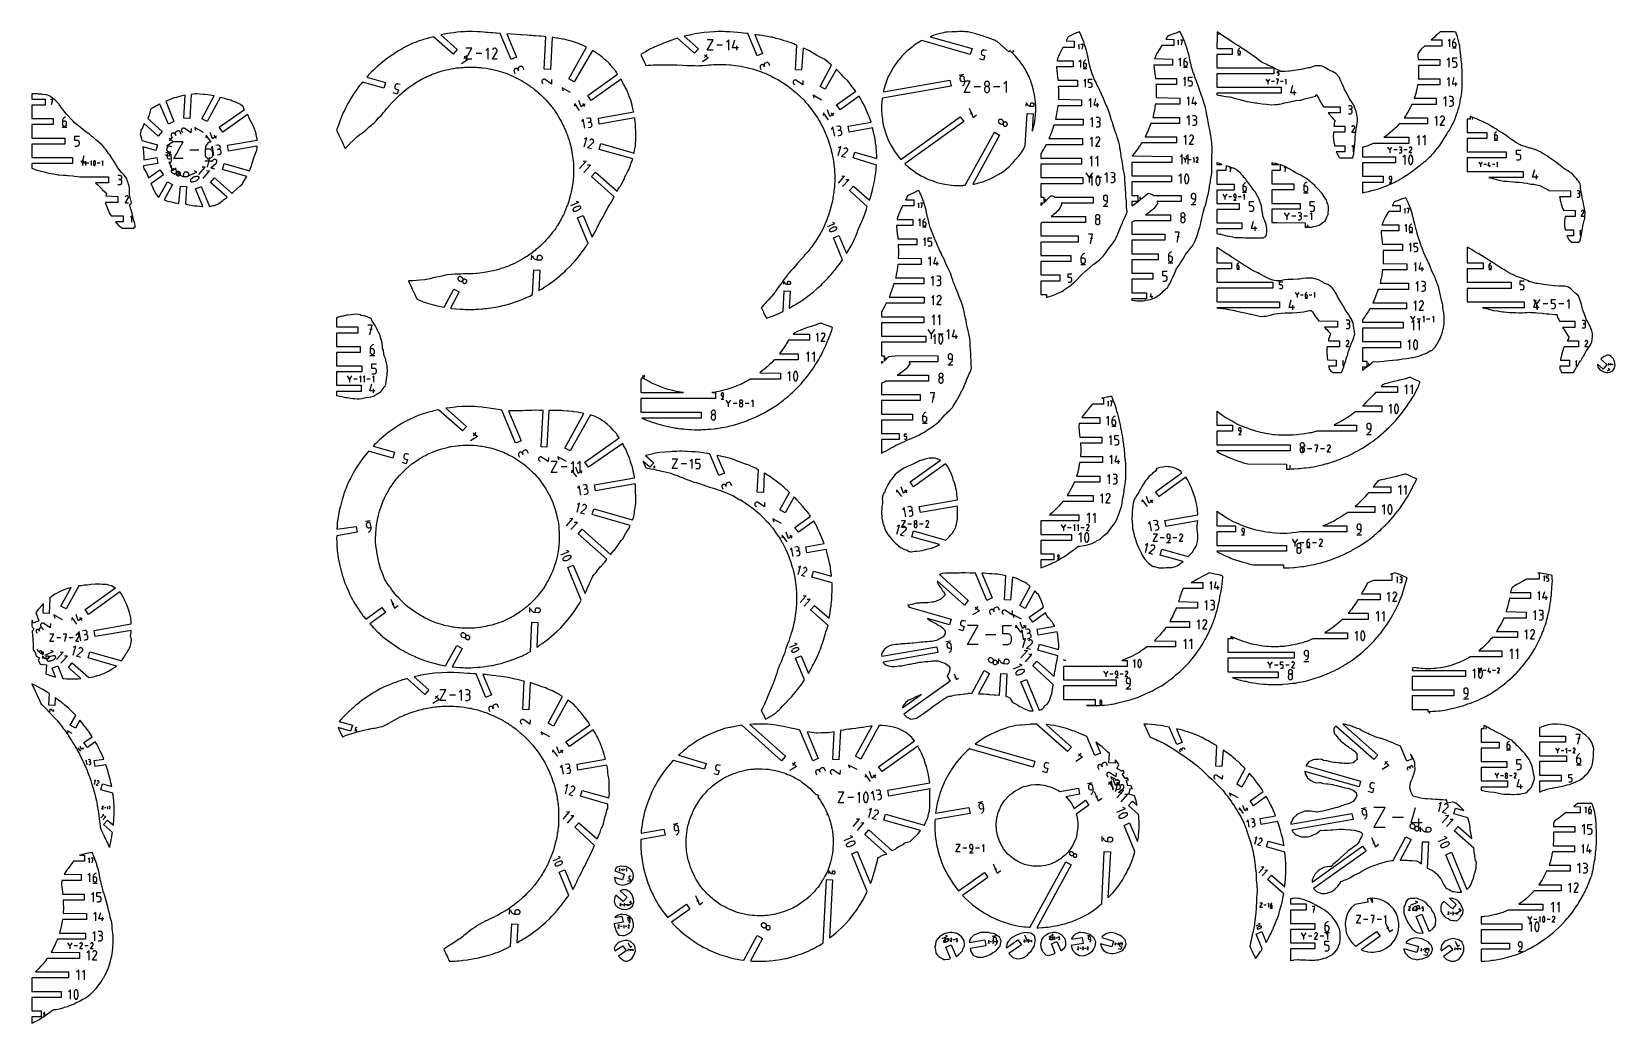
# Model space of a CAD drawing. Extents: x 1175 to 2208, y 2102 to 2749.
import ezdxf

# ---------------------------------------------------------------- set-up
doc = ezdxf.new("R2010")
doc.units = 0
doc.layers.add('IMPORT_-_FGBS51FGX6OVUUR', color=18, linetype='CONTINUOUS')
doc.layers.add('IMPORT_-_FTPFZRFGX82OPU8', color=18, linetype='CONTINUOUS')

msp = doc.modelspace()

# ---------------------------------------------------------------- linework, layer by layer
at = {"layer": 'IMPORT_-_FGBS51FGX6OVUUR'}
for points in [[(1236.3, 2620.3), (1239.3, 2620.3), (1241.7, 2620.4), (1241.7, 2621.3), (1242.1, 2620.9), (1242.4, 2621.6), (1242.2, 2622.4), (1241.8, 2624.1), (1241.3, 2625.8), (1241, 2627), (1240.8, 2628.1), (1240.3, 2630.1), (1239.5, 2632.9), (1239.3, 2633.6), (1238.6, 2635.7), (1239.1, 2636), (1239.6, 2636.4), (1239.9, 2637), (1239.2, 2639.5), (1238.5, 2642.2), (1238.5, 2642.9), (1238.6, 2645.5), (1238.6, 2646.6), (1238.3, 2647.9), (1237.9, 2649.2), (1237.7, 2649.9), (1237.1, 2651.4), (1236.8, 2652.7), (1235.1, 2654.9), (1233.1, 2657), (1231, 2659.8), (1230.7, 2660.3), (1229.7, 2661.9), (1229.4, 2662.6), (1228.9, 2663.4), (1227.7, 2665.2), (1227.1, 2666.1), (1225.7, 2668.3), (1225, 2669.2), (1223.8, 2670.8), (1223.3, 2671.4), (1222.4, 2672.6), (1221.4, 2673.8), (1220.7, 2674.5), (1219, 2676.1), (1217.4, 2677.5), (1216.7, 2678.1), (1215.7, 2679), (1214.6, 2679.9), (1214, 2680.3), (1212.4, 2681.7), (1210.3, 2683), (1208, 2684.9), (1206.4, 2686.3), (1205.3, 2687.1), (1204.6, 2687.7), (1202.8, 2689.2), (1201.8, 2690.1), (1200.3, 2691.8), (1198.5, 2693.7), (1197.7, 2694.6), (1196.4, 2696), (1195.9, 2696.8), (1195, 2698.1), (1193.9, 2699.6), (1192.8, 2701), (1192.4, 2701.5), (1190.7, 2703.2), (1190.1, 2703.8), (1189.1, 2704.7), (1188.3, 2705.4), (1187.6, 2705.9), (1186.6, 2706.5), (1185.7, 2706.9), (1184.6, 2707.3), (1183.8, 2707.4), (1181.9, 2707.7), (1181.3, 2707.8), (1179.2, 2707.9), (1178.6, 2708), (1176, 2708.1), (1174.8, 2708.1), (1174.8, 2704.6), (1183.6, 2704.6), (1183.6, 2700.7), (1174.8, 2700.7), (1174.8, 2691.9), (1188.7, 2691.9), (1188.7, 2688), (1174.8, 2688), (1174.8, 2679.2), (1196.4, 2679.2), (1196.4, 2675.3), (1174.8, 2675.3), (1174.8, 2666.5), (1201.4, 2666.5), (1201.4, 2662.6), (1174.8, 2662.6), (1174.8, 2659.5), (1177.7, 2658.5), (1178.3, 2658.3), (1180.2, 2657.8), (1180.8, 2657.6), (1182.9, 2657.1), (1185.8, 2656.3), (1189, 2655.8), (1190.9, 2655.4), (1192, 2655.3), (1192.5, 2655.2), (1195.3, 2655), (1197, 2654.9), (1198.1, 2654.8), (1198.6, 2654.8), (1201.6, 2654.5), (1202.7, 2654.4), (1204.7, 2654.2), (1206.3, 2653.8), (1224.8, 2653.8), (1224.8, 2649.9), (1216.4, 2649.9), (1216.9, 2649.6), (1218, 2648.6), (1218.9, 2647.7), (1220.3, 2646.2), (1220.7, 2645.8), (1221, 2645.4), (1223.4, 2643.4), (1223.7, 2642.8), (1223.1, 2641.6), (1230.9, 2641.1), (1230.9, 2637.2), (1222.9, 2637.2), (1223, 2636.6), (1223.2, 2636), (1224, 2633.9), (1224.3, 2633.3), (1225.2, 2631), (1225.4, 2630.4), (1226.6, 2628.4), (1234.5, 2628.4), (1234.5, 2624.5), (1229.4, 2624.5), (1230.1, 2623.6), (1231.7, 2622), (1232.1, 2621.7), (1234, 2620.3)], [(1247.7, 2661), (1247.7, 2660.3), (1248, 2659.1), (1249, 2657.5), (1249.7, 2656.4), (1250.8, 2653.9), (1251.1, 2653.2), (1258.4, 2658.4), (1260.7, 2655.2), (1252.6, 2649.4), (1252.9, 2648.7), (1253.3, 2647.7), (1254.3, 2645.7), (1254.8, 2644.7), (1255.6, 2643.3), (1256, 2642.3), (1257.2, 2641), (1257.7, 2640.6), (1263.3, 2650.7), (1266.7, 2648.9), (1261.3, 2638.9), (1261.8, 2638.7), (1262.3, 2638.4), (1263.3, 2638.1), (1264.7, 2637.7), (1266.1, 2637.5), (1268.1, 2637), (1268.6, 2637), (1270.7, 2636.6), (1271.8, 2647.7), (1275.7, 2647.5), (1275.1, 2636.2), (1276.4, 2635.9), (1278.6, 2635.4), (1279.7, 2635.1), (1281.1, 2635), (1282.8, 2634.9), (1285.8, 2634.6), (1286.5, 2634.5), (1281.7, 2646), (1285.4, 2647.5), (1290.8, 2634.6), (1293.1, 2635.1), (1294.1, 2635.3), (1294.9, 2635.6), (1296.2, 2636), (1297.8, 2637.1), (1299.4, 2638.5), (1300.2, 2639.1), (1301.8, 2640.3), (1302.3, 2640.6), (1291.5, 2650.2), (1294.1, 2653.2), (1305.6, 2643), (1306.1, 2643.6), (1308.5, 2645.9), (1310.5, 2647.8), (1312.3, 2649.4), (1312.5, 2649.9), (1314.3, 2652.8), (1315.1, 2654.2), (1299.2, 2658.7), (1300.3, 2662.5), (1316.8, 2657.8), (1317.9, 2660.7), (1318.2, 2661.2), (1318.7, 2662.9), (1319.2, 2664.5), (1319.3, 2664.9), (1320, 2666.9), (1320.4, 2668), (1321.3, 2670.2), (1321.6, 2671.2), (1322, 2673.3), (1322, 2673.9), (1303.2, 2670.6), (1302.5, 2674.5), (1322, 2677.9), (1322, 2678.6), (1321.3, 2681), (1321.2, 2682.1), (1320.7, 2683.9), (1320, 2685.7), (1319.8, 2686.2), (1319, 2687.9), (1318.3, 2689.4), (1317.2, 2691.3), (1316.5, 2692.9), (1316.2, 2693.6), (1315.7, 2694.6), (1299.5, 2683), (1297.2, 2686.2), (1313.7, 2697.9), (1313.3, 2698.5), (1312.9, 2699.3), (1312.4, 2700), (1311, 2701), (1308.9, 2702.2), (1307.3, 2702.9), (1305.9, 2703.3), (1304.8, 2703.8), (1302.6, 2704.4), (1300.9, 2704.9), (1300, 2705.1), (1297.8, 2705.6), (1289.2, 2689.9), (1285.7, 2691.8), (1293.9, 2706.7), (1291.1, 2707.2), (1289.8, 2707.3), (1287.5, 2707.6), (1286.8, 2707.7), (1284.6, 2707.9), (1282.6, 2708.1), (1281.7, 2708), (1280.3, 2707.9), (1278.8, 2707.7), (1278, 2692), (1274.1, 2692.2), (1274.9, 2707.2), (1273.6, 2707), (1272.7, 2706.7), (1272, 2706.5), (1269.3, 2705.7), (1267.9, 2705.4), (1267, 2705.2), (1265.7, 2704.6), (1264, 2703.9), (1262.3, 2703.3), (1267.6, 2689.9), (1264, 2688.3), (1258.5, 2701.4), (1257.8, 2701), (1256.9, 2700.5), (1255.7, 2699.9), (1254.8, 2699.4), (1252.9, 2698.4), (1252.4, 2697.9), (1252.1, 2696.6), (1251.9, 2696.1), (1251.5, 2694.2), (1250.5, 2692), (1260, 2683.4), (1257.4, 2680.5), (1248.2, 2688.6), (1247.4, 2686.6), (1247, 2685.9), (1246.1, 2684.3), (1245.9, 2683.8), (1245.8, 2682.4), (1245.6, 2681.5), (1246.5, 2678.9), (1246.7, 2677.7), (1256.8, 2674.8), (1255.7, 2671), (1247.4, 2673.4), (1247.7, 2670.4), (1247.8, 2669.6), (1248, 2666.6), (1248, 2665), (1256.4, 2666.5), (1257.1, 2662.6)], [(1215.6, 2661.3), (1215.6, 2661.3), (1215.7, 2661.3), (1215.8, 2661.3), (1215.9, 2661.3), (1215.9, 2661.3), (1216, 2661.4), (1216.1, 2661.4), (1216.1, 2661.5), (1216.2, 2661.5), (1216.3, 2661.8), (1216.4, 2662.1), (1216.4, 2662.4), (1216.5, 2662.7), (1216.5, 2663), (1216.4, 2663.3), (1216.4, 2663.6), (1216.3, 2663.9), (1216.2, 2664.2), (1216.1, 2664.2), (1216.1, 2664.2), (1216.1, 2664.3), (1216.1, 2664.3), (1216.1, 2664.3), (1216, 2664.3), (1216, 2664.4), (1216, 2664.4), (1215.9, 2664.4), (1215.9, 2664.4), (1215.8, 2664.4), (1215.7, 2664.4), (1215.6, 2664.4), (1215.6, 2664.4), (1215.5, 2664.4), (1215.5, 2664.3), (1215.4, 2664.3), (1215.4, 2664.2), (1215.2, 2663.9), (1215.1, 2663.6), (1215.1, 2663.3), (1215.1, 2663), (1215.1, 2662.7), (1215.1, 2662.4), (1215.1, 2662.1), (1215.2, 2661.8), (1215.4, 2661.5), (1215.4, 2661.5), (1215.4, 2661.5), (1215.4, 2661.4), (1215.4, 2661.4), (1215.5, 2661.4), (1215.5, 2661.4), (1215.5, 2661.4), (1215.5, 2661.3)], [(1267.9, 2658.9), (1267.7, 2659), (1267.5, 2659.1), (1267.2, 2659.1), (1267, 2659.1), (1266.8, 2659), (1266.5, 2658.9), (1266.3, 2658.7), (1266.2, 2658.6), (1266, 2658.4), (1265.9, 2658.1), (1265.9, 2657.9), (1265.9, 2657.6), (1265.9, 2657.4), (1265.9, 2657.2), (1266.1, 2656.9), (1266.2, 2656.7), (1266.4, 2656.6), (1266.6, 2656.4), (1267.2, 2656.1), (1267.4, 2656), (1267.7, 2655.9), (1267.9, 2655.9), (1268.2, 2655.9), (1268.4, 2656), (1268.6, 2656.1), (1268.8, 2656.3), (1269, 2656.4), (1269.1, 2656.7), (1269.2, 2656.9), (1269.3, 2657.1), (1269.3, 2657.4), (1269.3, 2657.6), (1269.2, 2657.8), (1269.1, 2658.1), (1269, 2658.3), (1268.8, 2658.4), (1268.6, 2658.6)], [(1269.7, 2654.7), (1269.9, 2654.6), (1270.2, 2654.6), (1270.4, 2654.6), (1270.7, 2654.6), (1270.9, 2654.7), (1271.1, 2654.8), (1271.3, 2654.9), (1271.5, 2655.1), (1271.6, 2655.3), (1271.7, 2655.5), (1271.8, 2655.8), (1271.8, 2656), (1271.8, 2656.3), (1271.7, 2656.5), (1271.6, 2656.7), (1271.4, 2656.9), (1271.3, 2657.1), (1271.1, 2657.2), (1270.8, 2657.3), (1270.6, 2657.4), (1270.3, 2657.4), (1270.1, 2657.4), (1269.9, 2657.3), (1269.6, 2657.2), (1269.4, 2657), (1269.3, 2656.9), (1269.1, 2656.7), (1269, 2656.4), (1269, 2656.2), (1269, 2655.9), (1269, 2655.7), (1269.1, 2655.5), (1269.2, 2655.2), (1269.3, 2655), (1269.5, 2654.9)], [(1278.3, 2651.6), (1278.3, 2651.5), (1278.3, 2651.3), (1278.4, 2651.2), (1278.4, 2651.1), (1278.5, 2650.9), (1278.7, 2650.9), (1278.8, 2650.8), (1278.9, 2650.7), (1279.1, 2650.7), (1279.7, 2650.7), (1280.3, 2650.8), (1280.9, 2650.9), (1281.4, 2651.1), (1282, 2651.3), (1282.5, 2651.6), (1283, 2651.9), (1283.4, 2652.3), (1283.8, 2652.7), (1283.9, 2652.8), (1283.9, 2652.8), (1284, 2652.9), (1284, 2652.9), (1284, 2653), (1284, 2653), (1284, 2653.1), (1284.1, 2653.2), (1284.1, 2653.2), (1284.1, 2653.4), (1284, 2653.5), (1284, 2653.7), (1283.9, 2653.8), (1283.8, 2653.9), (1283.7, 2654), (1283.5, 2654.1), (1283.4, 2654.1), (1283.3, 2654.1), (1282.7, 2654.1), (1282.1, 2654.1), (1281.5, 2654), (1280.9, 2653.8), (1280.4, 2653.6), (1279.8, 2653.3), (1279.4, 2652.9), (1278.9, 2652.6), (1278.5, 2652.1), (1278.4, 2652.1), (1278.4, 2652), (1278.4, 2652), (1278.3, 2651.9), (1278.3, 2651.9), (1278.3, 2651.8), (1278.3, 2651.7), (1278.3, 2651.7)], [(1187, 2328.5), (1190.4, 2327.5), (1188.2, 2333.3), (1191.8, 2334.8), (1195.2, 2326.6), (1195.9, 2326.6), (1197.2, 2326.4), (1199.5, 2326.4), (1201.7, 2326.4), (1203.1, 2326.4), (1205.2, 2326.5), (1206.9, 2326.7), (1198.7, 2333.9), (1201.3, 2336.8), (1212.1, 2327.3), (1213.7, 2327.6), (1216, 2327.9), (1217.6, 2328.5), (1219, 2328.9), (1220.3, 2329.4), (1221.9, 2329.9), (1223.7, 2330.7), (1225.3, 2331.6), (1226.3, 2332.2), (1228, 2333.3), (1229.4, 2334.2), (1230.2, 2334.7), (1211.7, 2340.2), (1212.8, 2344), (1233.5, 2338.1), (1234.1, 2339), (1235, 2340.3), (1235.7, 2341.8), (1236.1, 2342.5), (1236.8, 2343.4), (1237.5, 2344.7), (1238.2, 2345.6), (1238.5, 2346.4), (1239.2, 2348.2), (1239.5, 2349), (1239.8, 2350.7), (1239.9, 2351.5), (1239.9, 2352.6), (1239.4, 2353.3), (1239.3, 2354.2), (1239.6, 2356.4), (1239.8, 2358), (1216.3, 2354.1), (1215.6, 2358), (1239.8, 2362.2), (1239.7, 2363.4), (1239.4, 2366.4), (1239.3, 2366.9), (1238.8, 2368.8), (1238.3, 2370.4), (1237.8, 2372.2), (1236.9, 2374.6), (1236.2, 2376.1), (1235.6, 2377.4), (1235.3, 2378), (1234.4, 2379.8), (1233.4, 2381.6), (1233.2, 2382.1), (1232.4, 2383.1), (1211.9, 2368.5), (1209.6, 2371.7), (1229.4, 2385.8), (1228.7, 2386.1), (1226.9, 2387), (1224.9, 2387.5), (1223.7, 2387.9), (1221.6, 2387.9), (1221, 2388), (1219.3, 2388.1), (1217.2, 2388.2), (1216.5, 2388.1), (1213.4, 2387.9), (1212.4, 2387.8), (1211, 2387.6), (1209.1, 2387.5), (1208.1, 2387.3), (1207.2, 2387.2), (1205.5, 2387), (1197.3, 2372), (1193.8, 2373.9), (1200.5, 2386), (1199.1, 2385.6), (1198.2, 2385.4), (1196.5, 2384.8), (1194.9, 2384.1), (1193.9, 2383.6), (1192.4, 2382.9), (1190.9, 2382.1), (1189.8, 2381.6), (1189, 2381), (1187.7, 2380), (1186.7, 2379.3), (1186.1, 2369.1), (1182.2, 2369.3), (1182.5, 2375.4), (1182.1, 2375.1), (1181.3, 2374.3), (1179.6, 2372.4), (1179, 2371.7), (1177.5, 2369.7), (1179.4, 2364.3), (1175.8, 2362.8), (1175, 2364.7), (1174.8, 2363.1), (1174.9, 2361.1), (1175, 2360.2), (1176.4, 2358.9), (1175.2, 2357.5), (1175.4, 2354.8), (1175.5, 2352.7), (1175.5, 2351.9), (1175.7, 2349.6), (1175.7, 2347.8), (1175.8, 2345.5), (1176, 2344.9), (1177, 2343.5), (1177.4, 2342.2), (1177.8, 2341.3), (1179.8, 2340.2), (1179, 2338.7), (1180, 2336.7), (1180.3, 2336), (1184.4, 2335.6), (1184.1, 2329.8), (1184.7, 2329.5)], [(1180.9, 2344.6), (1180.8, 2344.6), (1180.7, 2344.6), (1180.6, 2344.6), (1180.4, 2344.6), (1180.3, 2344.6), (1180.2, 2344.5), (1180.1, 2344.5), (1180.1, 2344.4), (1180, 2344.3), (1180, 2344.2), (1179.9, 2344.1), (1179.9, 2344), (1179.9, 2343.9), (1180, 2343.7), (1180, 2343.6), (1180.1, 2343.6), (1180.2, 2343.5), (1180.3, 2343.4), (1180.5, 2343.3), (1180.6, 2343.2), (1180.8, 2343.2), (1180.9, 2343.2), (1181, 2343.2), (1181.1, 2343.2), (1181.2, 2343.3), (1181.3, 2343.3), (1181.4, 2343.4), (1181.4, 2343.5), (1181.5, 2343.6), (1181.5, 2343.7), (1181.5, 2343.8), (1181.5, 2344), (1181.5, 2344.1), (1181.4, 2344.2), (1181.3, 2344.3), (1181.3, 2344.3), (1181.2, 2344.4)], [(1181.7, 2342.6), (1181.8, 2342.6), (1181.9, 2342.6), (1182, 2342.6), (1182.1, 2342.6), (1182.2, 2342.6), (1182.3, 2342.6), (1182.4, 2342.7), (1182.5, 2342.8), (1182.6, 2342.9), (1182.6, 2343), (1182.6, 2343.1), (1182.6, 2343.2), (1182.6, 2343.3), (1182.6, 2343.4), (1182.6, 2343.5), (1182.5, 2343.6), (1182.4, 2343.7), (1182.3, 2343.8), (1182.2, 2343.8), (1182.1, 2343.8), (1182, 2343.9), (1181.9, 2343.8), (1181.8, 2343.8), (1181.7, 2343.8), (1181.6, 2343.7), (1181.5, 2343.6), (1181.4, 2343.5), (1181.4, 2343.4), (1181.4, 2343.3), (1181.3, 2343.2), (1181.4, 2343.1), (1181.4, 2343), (1181.4, 2342.9), (1181.5, 2342.8), (1181.6, 2342.7)], [(1184.7, 2338.9), (1184.7, 2338.8), (1184.7, 2338.6), (1184.8, 2338.5), (1184.9, 2338.4), (1185, 2338.3), (1185.1, 2338.2), (1185.2, 2338.1), (1185.3, 2338.1), (1185.5, 2338), (1186.1, 2338), (1186.7, 2338.1), (1187.3, 2338.2), (1187.8, 2338.4), (1188.4, 2338.6), (1188.9, 2338.9), (1189.4, 2339.2), (1189.8, 2339.6), (1190.3, 2340), (1190.3, 2340.1), (1190.3, 2340.1), (1190.4, 2340.2), (1190.4, 2340.2), (1190.4, 2340.3), (1190.4, 2340.4), (1190.5, 2340.4), (1190.5, 2340.5), (1190.5, 2340.5), (1190.5, 2340.7), (1190.4, 2340.8), (1190.4, 2341), (1190.3, 2341.1), (1190.2, 2341.2), (1190.1, 2341.3), (1190, 2341.4), (1189.8, 2341.4), (1189.7, 2341.4), (1189.1, 2341.5), (1188.5, 2341.4), (1187.9, 2341.3), (1187.3, 2341.1), (1186.8, 2340.9), (1186.3, 2340.6), (1185.8, 2340.3), (1185.3, 2339.9), (1184.9, 2339.4), (1184.9, 2339.4), (1184.8, 2339.3), (1184.8, 2339.3), (1184.8, 2339.2), (1184.7, 2339.2), (1184.7, 2339.1), (1184.7, 2339.1), (1184.7, 2339)], [(1225.6, 2216.4), (1226.4, 2220.1), (1226.7, 2221.7), (1227, 2223.3), (1227.4, 2225.5), (1227.5, 2226.1), (1221.7, 2231.3), (1224.3, 2234.3), (1228.1, 2230.9), (1228.2, 2232), (1228.3, 2233.8), (1228.4, 2235.5), (1228.5, 2238.2), (1228.5, 2239), (1228.5, 2242.1), (1228.5, 2242.8), (1228.3, 2246.4), (1228.3, 2247), (1227.9, 2250.6), (1227.8, 2251.1), (1227.7, 2251.9), (1219.9, 2254.1), (1221, 2257.9), (1227, 2256.2), (1226.5, 2258.6), (1226.2, 2259.8), (1225.6, 2262.2), (1225, 2264.5), (1224.6, 2265.8), (1224, 2267.7), (1223.8, 2268.5), (1223.2, 2270.4), (1216.3, 2269.2), (1215.6, 2273.1), (1221.8, 2274.1), (1221, 2276.1), (1219.3, 2279.8), (1219.1, 2280.3), (1217.5, 2283.4), (1217.2, 2283.9), (1216.3, 2285.4), (1211.1, 2281.7), (1208.9, 2284.9), (1214.2, 2288.7), (1213.1, 2290.4), (1212.4, 2291.4), (1211.1, 2293.2), (1209.8, 2295), (1209.5, 2295.4), (1207.5, 2298), (1206.3, 2299.4), (1203.4, 2294.2), (1200, 2296.1), (1203.5, 2302.5), (1201.7, 2304.4), (1201.2, 2304.9), (1199, 2307), (1197.7, 2308.1), (1196.5, 2309.2), (1194.2, 2311.1), (1193.8, 2311.4), (1190.8, 2313.7), (1190.2, 2314.2), (1189.9, 2309), (1186, 2309.2), (1186.4, 2316.8), (1184.9, 2317.8), (1184.5, 2318), (1182.1, 2319.4), (1180.7, 2320.2), (1178.9, 2321.1), (1176.3, 2322.5), (1175.8, 2322.7), (1174.8, 2323.2), (1175.2, 2322.3), (1175.9, 2320.9), (1176.1, 2320.3), (1177.5, 2317.5), (1178.1, 2316.3), (1178.9, 2314.5), (1179.4, 2313.4), (1180.2, 2311.8), (1181, 2310), (1181.8, 2309.3), (1183.9, 2307.3), (1184.5, 2306.7), (1186.3, 2304.7), (1186.7, 2304.3), (1189, 2301.9), (1189.3, 2301.5), (1190.2, 2300.5), (1191.4, 2299.2), (1192.3, 2298.2), (1193.4, 2296.9), (1194, 2296), (1195.4, 2294.1), (1196, 2293.4), (1196.9, 2292.2), (1198.3, 2290.1), (1198.6, 2289.6), (1200, 2287.5), (1200.8, 2286.2), (1201.5, 2285), (1202.4, 2283.6), (1203.2, 2282.2), (1203.8, 2281.2), (1204.4, 2280), (1205.9, 2277.4), (1206.3, 2276.8), (1207.6, 2274.1), (1208.4, 2272.4), (1209.5, 2270), (1209.9, 2269.2), (1210.9, 2266.7), (1211.3, 2265.8), (1212.1, 2263.5), (1212.5, 2262.4), (1213.3, 2260.1), (1213.6, 2259.3), (1213.8, 2258.4), (1214.5, 2256.3), (1214.9, 2255.2), (1215.6, 2252.8), (1215.9, 2251.3), (1216.4, 2249.3), (1217, 2246.9), (1217.2, 2245.9), (1217.6, 2243.7), (1217.8, 2242.8), (1218, 2241.3), (1218.3, 2239.3), (1218.6, 2237.6), (1218.7, 2237.1), (1218.9, 2235.2), (1219.1, 2233.6), (1219.3, 2232.3), (1219.5, 2230), (1219.6, 2229.1), (1220.3, 2227.5), (1221, 2226.1), (1221.3, 2225.4), (1221.6, 2224.9), (1222.4, 2223.2), (1222.9, 2222.1), (1223.4, 2221.1), (1223.7, 2220.4), (1224.2, 2219.5), (1224.5, 2218.7), (1225, 2217.8), (1225.2, 2217.3), (1225.5, 2216.6)], [(1174.8, 2131.3), (1174.8, 2122.5), (1194, 2122.5), (1194, 2118.6), (1174.8, 2118.6), (1174.8, 2109.8), (1180.9, 2109.8), (1180.9, 2105.9), (1174.8, 2105.9), (1174.8, 2101.7), (1175.4, 2102), (1177, 2102.8), (1177.6, 2103.1), (1178.1, 2103.4), (1179.7, 2104.3), (1181.9, 2105.7), (1182.5, 2106), (1183.1, 2106.4), (1185.1, 2107.8), (1186.1, 2108.5), (1187.6, 2109.6), (1188.5, 2110.2), (1189.2, 2110.8), (1190.6, 2110.7), (1191.9, 2111), (1193.5, 2111.4), (1194.6, 2111.7), (1196.3, 2112.2), (1198.2, 2112.7), (1200.2, 2113.5), (1201.5, 2114), (1202.6, 2114.5), (1203.6, 2115), (1206, 2116.1), (1208.2, 2117.4), (1209.2, 2118), (1211.2, 2119.3), (1212.9, 2120.6), (1213.5, 2121.1), (1214.1, 2121.6), (1215.4, 2122.9), (1216.9, 2124.5), (1218.7, 2126.8), (1219.4, 2127.9), (1220.5, 2129.4), (1221.5, 2131.1), (1221.9, 2131.7), (1222.7, 2133.3), (1223.1, 2134.1), (1224.8, 2137.8), (1225.7, 2140.7), (1226.2, 2142.2), (1226.5, 2143.5), (1227.1, 2145.7), (1227.3, 2147), (1227.5, 2148.5), (1227.8, 2150.9), (1228, 2154), (1227.9, 2155.4), (1227.9, 2156.2), (1228, 2157.8), (1228, 2159.3), (1227.8, 2160.2), (1227.5, 2162.1), (1227.4, 2163.4), (1227.2, 2165.7), (1227.1, 2167.2), (1226.8, 2168.3), (1226.4, 2169.5), (1226, 2171), (1225.7, 2172.8), (1225.2, 2174.8), (1225, 2175.7), (1224.4, 2177.7), (1223.9, 2180.1), (1223.2, 2182.4), (1223, 2183.3), (1222, 2186.2), (1221.5, 2187.8), (1221.2, 2188.9), (1220.7, 2190.8), (1220.5, 2191.4), (1219.9, 2194), (1219.3, 2196.8), (1219, 2198.4), (1218.6, 2200.8), (1218.3, 2201.7), (1217.4, 2204.8), (1217.2, 2205.5), (1216.2, 2208.3), (1216, 2209), (1215.7, 2209.8), (1214.9, 2211.6), (1214.6, 2212.5), (1214.2, 2213.2), (1210.8, 2212.5), (1207.8, 2211.8), (1206.6, 2211.5), (1206, 2211.4), (1209.3, 2211.4), (1209.3, 2207.5), (1202.1, 2207.5), (1201.5, 2206.7), (1200.4, 2205.2), (1199.7, 2204.3), (1198.6, 2202.8), (1198, 2202), (1197.1, 2200.7), (1196, 2199), (1207.1, 2198.7), (1207.1, 2194.8), (1194.5, 2194.8), (1194.3, 2192.7), (1194.5, 2190.2), (1194.6, 2189.3), (1194.9, 2187.3), (1195, 2186), (1209.1, 2186), (1209.1, 2182.1), (1195.3, 2182.1), (1195.4, 2180.6), (1195.4, 2179.4), (1195.5, 2178.2), (1195.5, 2177.1), (1195.5, 2176.1), (1195.4, 2174.5), (1195.4, 2173.5), (1210.6, 2173.3), (1210.6, 2169.4), (1194.9, 2169.4), (1194.7, 2168.3), (1194.3, 2166.2), (1194, 2164.7), (1193.8, 2164), (1193.5, 2162.6), (1193.2, 2161.6), (1192.9, 2160.6), (1209.8, 2160.6), (1209.8, 2156.7), (1191.6, 2156.7), (1191.3, 2155.8), (1190.8, 2154.8), (1190.1, 2153.1), (1189.5, 2152), (1188.8, 2150.6), (1188.3, 2149.6), (1187.7, 2148.5), (1187.4, 2148.1), (1206, 2147.9), (1206, 2144), (1184.8, 2144), (1184.4, 2143.5), (1183.3, 2141.9), (1182.9, 2141.4), (1182.2, 2140.5), (1181.2, 2139.4), (1180.6, 2138.7), (1179.5, 2137.5), (1178.5, 2136.5), (1177.9, 2135.9), (1177.2, 2135.2), (1198.7, 2135.2), (1198.7, 2131.3)], [(1203.4, 2117.5), (1203.6, 2117.5), (1203.7, 2117.5), (1203.9, 2117.5), (1204, 2117.5), (1204.2, 2117.5), (1204.3, 2117.6), (1204.4, 2117.7), (1204.5, 2117.8), (1204.6, 2117.9), (1204.8, 2118.5), (1205, 2119.1), (1205.1, 2119.6), (1205.2, 2120.2), (1205.2, 2120.8), (1205.1, 2121.4), (1205, 2122), (1204.8, 2122.6), (1204.6, 2123.1), (1204.5, 2123.2), (1204.5, 2123.2), (1204.5, 2123.3), (1204.4, 2123.3), (1204.4, 2123.4), (1204.3, 2123.4), (1204.3, 2123.5), (1204.2, 2123.5), (1204.2, 2123.5), (1204, 2123.6), (1203.9, 2123.6), (1203.7, 2123.6), (1203.6, 2123.6), (1203.5, 2123.5), (1203.3, 2123.5), (1203.2, 2123.4), (1203.1, 2123.3), (1203, 2123.1), (1202.8, 2122.6), (1202.6, 2122), (1202.5, 2121.4), (1202.4, 2120.8), (1202.4, 2120.2), (1202.5, 2119.7), (1202.6, 2119.1), (1202.8, 2118.5), (1203, 2117.9), (1203.1, 2117.9), (1203.1, 2117.8), (1203.1, 2117.8), (1203.2, 2117.7), (1203.2, 2117.7), (1203.3, 2117.7), (1203.3, 2117.6), (1203.4, 2117.6)]]:
    msp.add_lwpolyline(points, close=True, dxfattribs=at)
for points in [[(1187.8, 2701), (1188.6, 2704.3), (1187.1, 2704.3)], [(1188.6, 2702.8), (1187.8, 2702.8)], [(1196.9, 2692.9), (1196.5, 2692.8), (1196.2, 2692.6), (1195.9, 2692.4), (1195.6, 2692.1), (1195.3, 2691.8), (1195.2, 2691.4), (1195, 2691.1), (1194.9, 2690.7), (1194.9, 2690.3), (1194.9, 2688.3), (1194.9, 2688), (1195, 2687.8), (1195.1, 2687.6), (1195.2, 2687.4), (1195.4, 2687.2), (1195.6, 2687.1), (1195.8, 2687), (1196, 2687), (1196.2, 2686.9), (1196.5, 2687), (1196.7, 2687), (1196.9, 2687.1), (1197.1, 2687.2), (1197.2, 2687.4), (1197.4, 2687.6), (1197.5, 2687.8), (1197.5, 2688), (1197.6, 2688.3), (1197.6, 2688.9), (1197.5, 2689.2), (1197.5, 2689.4), (1197.4, 2689.6), (1197.2, 2689.8), (1197.1, 2689.9), (1196.9, 2690.1), (1196.7, 2690.2), (1196.5, 2690.2), (1196.2, 2690.3), (1194.9, 2690.3)], [(1194.7, 2686.2), (1197.7, 2686.2)], [(1203, 2674), (1204.4, 2674), (1204.7, 2674.1), (1204.9, 2674.1), (1205.2, 2674.2), (1205.4, 2674.4), (1205.5, 2674.5), (1205.7, 2674.7), (1205.8, 2675), (1205.8, 2675.2), (1205.9, 2675.5), (1205.9, 2676.2), (1205.8, 2676.4), (1205.8, 2676.7), (1205.7, 2676.9), (1205.5, 2677.1), (1205.4, 2677.2), (1205.2, 2677.4), (1204.9, 2677.5), (1204.7, 2677.6), (1204.4, 2677.6), (1203, 2677.6), (1203, 2680.4), (1205.9, 2680.4)], [(1264.5, 2679.2), (1267.2, 2676.8), (1262.8, 2674)], [(1266.2, 2679.5), (1264.4, 2677.4)], [(1272.4, 2681.6), (1271.8, 2682.9), (1271.7, 2683.2), (1271.6, 2683.4), (1271.4, 2683.5), (1271.2, 2683.7), (1271, 2683.8), (1270.7, 2683.8), (1270.5, 2683.8), (1270.2, 2683.8), (1270, 2683.7), (1269.3, 2683.4), (1269.1, 2683.3), (1268.9, 2683.2), (1268.7, 2683), (1268.6, 2682.8), (1268.5, 2682.6), (1268.5, 2682.3), (1268.5, 2682.1), (1268.5, 2681.8), (1268.6, 2681.6), (1268.8, 2680.9), (1268.6, 2681.6), (1268.5, 2681.8), (1268.3, 2682), (1268.1, 2682.2), (1267.9, 2682.3), (1267.7, 2682.4), (1267.5, 2682.4), (1267.2, 2682.5), (1267, 2682.4), (1266.7, 2682.3), (1266.5, 2682.2), (1266.3, 2682.1), (1266.1, 2681.9), (1266, 2681.7), (1265.9, 2681.5), (1265.9, 2681.2), (1265.8, 2681), (1265.9, 2680.7), (1266, 2680.5), (1266.5, 2679.2)], [(1273.7, 2665.8), (1267.6, 2665.8), (1273.7, 2676.8), (1267.6, 2676.8)], [(1278.9, 2685.4), (1278.7, 2682.5), (1274.7, 2685.4), (1274.7, 2685.4), (1274.7, 2685.4), (1274.7, 2685.4), (1274.7, 2685.4), (1274.6, 2685.4), (1274.6, 2685.4), (1274.6, 2685.4), (1274.6, 2685.4), (1274.6, 2685.4), (1274.4, 2685.5), (1274.2, 2685.6), (1273.9, 2685.6), (1273.7, 2685.6), (1273.4, 2685.6), (1273.2, 2685.5), (1273, 2685.4), (1272.8, 2685.2), (1272.7, 2685), (1272.5, 2684.8), (1272.5, 2684.5), (1272.4, 2684.3), (1272.5, 2684), (1272.5, 2683.8), (1272.6, 2683.6), (1272.7, 2683.4), (1272.9, 2683.2), (1273.1, 2683), (1273.4, 2682.8)], [(1286.8, 2682.9), (1281.2, 2686), (1281.7, 2684.1)], [(1291.7, 2676.8), (1291, 2676.6), (1290.3, 2676.2), (1289.8, 2675.8), (1289.3, 2675.3), (1288.8, 2674.7), (1288.5, 2674.1), (1288.2, 2673.4), (1288.1, 2672.7), (1288, 2671.9), (1288, 2668.3), (1288, 2667.8), (1288.2, 2667.4), (1288.3, 2667), (1288.6, 2666.7), (1288.9, 2666.4), (1289.2, 2666.2), (1289.6, 2666), (1290, 2665.9), (1290.5, 2665.8), (1290.9, 2665.9), (1291.3, 2666), (1291.7, 2666.2), (1292, 2666.4), (1292.3, 2666.7), (1292.6, 2667), (1292.7, 2667.4), (1292.9, 2667.8), (1292.9, 2668.3), (1292.9, 2669.5), (1292.9, 2669.9), (1292.7, 2670.3), (1292.6, 2670.7), (1292.3, 2671.1), (1292, 2671.3), (1291.7, 2671.6), (1291.3, 2671.8), (1290.9, 2671.9), (1290.5, 2671.9), (1288, 2671.9)], [(1291.9, 2676.5), (1288.7, 2681), (1288.4, 2679.3)], [(1295.3, 2680.5), (1292.8, 2678.7), (1291.3, 2682.9)], [(1295.3, 2679), (1293.9, 2681)], [(1211.2, 2662.8), (1207.7, 2662.8), (1209.1, 2667.7)], [(1266.2, 2673.4), (1264.8, 2673.8), (1264.6, 2673.9), (1264.3, 2673.9), (1264.1, 2673.8), (1263.9, 2673.8), (1263.7, 2673.6), (1263.5, 2673.5), (1263.3, 2673.3), (1263.2, 2673.1), (1263.1, 2672.8), (1262.9, 2672.2), (1262.8, 2671.9), (1262.8, 2671.7), (1262.9, 2671.4), (1263, 2671.2), (1263.1, 2671), (1263.2, 2670.8), (1263.4, 2670.6), (1263.6, 2670.5), (1263.9, 2670.4), (1265.2, 2670), (1264.5, 2667.3), (1261.7, 2668.1)], [(1265.5, 2670.1), (1262.4, 2669.6)], [(1264.5, 2662.7), (1264.9, 2662.9), (1265.2, 2663.1), (1265.5, 2663.5), (1265.7, 2663.8), (1265.9, 2664.2), (1266, 2664.6), (1266.1, 2665), (1266.1, 2665.4), (1266.1, 2665.8), (1265.7, 2667.9), (1265.7, 2668.2), (1265.6, 2668.4), (1265.4, 2668.6), (1265.3, 2668.8), (1265.1, 2668.9), (1264.8, 2669), (1264.6, 2669.1), (1264.4, 2669.1), (1264.1, 2669.1), (1263.9, 2669), (1263.6, 2668.9), (1263.4, 2668.8), (1263.3, 2668.6), (1263.1, 2668.4), (1263, 2668.2), (1262.9, 2667.9), (1262.9, 2667.7), (1262.9, 2667.4), (1263.1, 2666.7), (1263.1, 2666.5), (1263.2, 2666.3), (1263.4, 2666.1), (1263.6, 2665.9), (1263.7, 2665.8), (1264, 2665.6), (1264.2, 2665.6), (1264.4, 2665.6), (1264.7, 2665.6), (1266.1, 2665.8)], [(1283.9, 2671.3), (1277.9, 2671.3)], [(1289.4, 2660.3), (1291.1, 2666.2), (1289.4, 2665.3)], [(1293.7, 2667.9), (1292.7, 2673.9), (1291.6, 2672.3)], [(1296, 2668.3), (1297.3, 2668.5), (1297.6, 2668.6), (1297.8, 2668.7), (1298, 2668.8), (1298.1, 2669), (1298.3, 2669.2), (1298.4, 2669.4), (1298.4, 2669.6), (1298.5, 2669.8), (1298.4, 2670.1), (1298.3, 2670.7), (1298.3, 2671), (1298.2, 2671.2), (1298, 2671.4), (1297.9, 2671.6), (1297.7, 2671.7), (1297.5, 2671.8), (1297.2, 2671.9), (1297, 2671.9), (1296.7, 2671.9), (1296.1, 2671.7), (1296.7, 2671.9), (1297, 2671.9), (1297.2, 2672), (1297.4, 2672.2), (1297.6, 2672.3), (1297.7, 2672.5), (1297.8, 2672.7), (1297.8, 2672.9), (1297.9, 2673.2), (1297.8, 2673.4), (1297.8, 2673.7), (1297.7, 2673.9), (1297.5, 2674.1), (1297.4, 2674.2), (1297.2, 2674.4), (1297, 2674.5), (1296.8, 2674.5), (1296.5, 2674.6), (1296.3, 2674.5), (1294.9, 2674.3)], [(1209.1, 2664.4), (1208, 2662.9), (1207, 2664.4)], [(1208, 2663), (1208, 2661.3)], [(1210.1, 2661.3), (1210.1, 2664.2)], [(1212, 2662.9), (1210.3, 2662.9)], [(1213.9, 2661.3), (1213.9, 2664.4), (1213.2, 2663.7)], [(1219.4, 2662.9), (1217.6, 2662.9)], [(1221.3, 2661.3), (1221.3, 2664.4), (1220.6, 2663.7)], [(1264.2, 2664), (1266.7, 2658), (1269, 2659.7)], [(1265.1, 2660.3), (1266.2, 2661.2)], [(1270.2, 2657.4), (1270.1, 2654.2)], [(1271, 2656.5), (1271.1, 2656), (1271.3, 2655.7), (1271.5, 2655.3), (1271.8, 2655), (1272.1, 2654.7), (1272.5, 2654.5), (1272.9, 2654.3), (1273.3, 2654.2), (1273.7, 2654.2), (1275.8, 2654.1), (1276.1, 2654.1), (1276.3, 2654.1), (1276.6, 2654.2), (1276.8, 2654.4), (1276.9, 2654.5), (1277.1, 2654.7), (1277.2, 2654.9), (1277.3, 2655.2), (1277.3, 2655.4), (1277.3, 2655.7), (1277.3, 2655.9), (1277.2, 2656.1), (1277, 2656.3), (1276.9, 2656.5), (1276.7, 2656.7), (1276.5, 2656.8), (1276.2, 2656.9), (1276, 2656.9), (1275.3, 2656.9), (1275, 2656.9), (1274.8, 2656.9), (1274.6, 2656.8), (1274.3, 2656.7), (1274.2, 2656.5), (1274, 2656.3), (1273.9, 2656.1), (1273.8, 2655.8), (1273.8, 2655.6), (1273.7, 2654.2)], [(1276.9, 2654.6), (1282.6, 2657), (1280.8, 2657.7)], [(1283.8, 2655.4), (1288, 2660.2), (1286, 2660.1)], [(1286.7, 2652.9), (1290.9, 2657.7), (1288.9, 2657.5)], [(1287.7, 2664.4), (1293.2, 2664.4)], [(1294.3, 2659), (1291.6, 2659.7), (1295.2, 2662.9), (1295.2, 2662.9), (1295.2, 2662.9), (1295.2, 2662.9), (1295.2, 2662.9), (1295.2, 2662.9), (1295.2, 2662.9), (1295.2, 2662.9), (1295.2, 2663), (1295.2, 2663), (1295.4, 2663.1), (1295.5, 2663.3), (1295.6, 2663.6), (1295.6, 2663.8), (1295.6, 2664), (1295.6, 2664.3), (1295.5, 2664.5), (1295.4, 2664.7), (1295.2, 2664.9), (1295, 2665), (1294.8, 2665.2), (1294.6, 2665.2), (1294.4, 2665.3), (1294.2, 2665.3), (1293.9, 2665.3), (1293.7, 2665.2), (1293.5, 2665.1), (1293.3, 2664.9), (1293, 2664.6)], [(1230.9, 2648.9), (1232.3, 2648.9), (1232.5, 2648.9), (1232.7, 2648.9), (1232.9, 2649), (1233.1, 2649.2), (1233.3, 2649.3), (1233.4, 2649.5), (1233.5, 2649.7), (1233.6, 2649.9), (1233.6, 2650.2), (1233.6, 2650.8), (1233.6, 2651.1), (1233.5, 2651.3), (1233.4, 2651.5), (1233.3, 2651.7), (1233.1, 2651.8), (1232.9, 2652), (1232.7, 2652.1), (1232.5, 2652.1), (1232.3, 2652.2), (1231.6, 2652.2), (1232.3, 2652.2), (1232.5, 2652.2), (1232.7, 2652.2), (1232.9, 2652.3), (1233.1, 2652.5), (1233.3, 2652.6), (1233.4, 2652.8), (1233.5, 2653), (1233.6, 2653.2), (1233.6, 2653.5), (1233.6, 2653.7), (1233.5, 2653.9), (1233.4, 2654.1), (1233.3, 2654.3), (1233.1, 2654.5), (1232.9, 2654.6), (1232.7, 2654.7), (1232.5, 2654.8), (1232.3, 2654.8), (1230.9, 2654.8)], [(1237.9, 2636.8), (1235.8, 2636.8), (1237.8, 2639.9), (1237.8, 2639.9), (1237.8, 2639.9), (1237.8, 2639.9), (1237.8, 2639.9), (1237.8, 2639.9), (1237.8, 2639.9), (1237.8, 2639.9), (1237.8, 2639.9), (1237.8, 2639.9), (1237.9, 2640.1), (1237.9, 2640.3), (1237.9, 2640.4), (1237.9, 2640.6), (1237.9, 2640.8), (1237.8, 2641), (1237.7, 2641.1), (1237.6, 2641.2), (1237.4, 2641.4), (1237.2, 2641.4), (1237.1, 2641.5), (1236.9, 2641.5), (1236.7, 2641.5), (1236.5, 2641.4), (1236.4, 2641.4), (1236.2, 2641.2), (1236.1, 2641.1), (1236, 2641), (1235.8, 2640.7)], [(1240.1, 2624.4), (1240.1, 2628.5), (1239.2, 2627.6)], [(1194.8, 2365), (1189.2, 2368.1), (1189.8, 2366.1)], [(1204.3, 2362), (1201.1, 2366.5), (1200.8, 2364.8)], [(1207.7, 2366), (1205.2, 2364.2), (1203.7, 2368.5)], [(1207.7, 2364.5), (1206.3, 2366.5)], [(1175.2, 2357.4), (1175.2, 2357.4), (1175.2, 2357.4)], [(1175.2, 2357.4), (1175.2, 2357.4)], [(1182.4, 2358.1), (1182, 2359.1), (1181.9, 2359.2), (1181.8, 2359.4), (1181.7, 2359.5), (1181.5, 2359.6), (1181.3, 2359.6), (1181.2, 2359.7), (1181, 2359.7), (1180.8, 2359.7), (1180.6, 2359.6), (1180.2, 2359.4), (1180, 2359.3), (1179.9, 2359.2), (1179.8, 2359.1), (1179.7, 2358.9), (1179.6, 2358.8), (1179.6, 2358.6), (1179.5, 2358.4), (1179.6, 2358.3), (1179.6, 2358.1), (1179.8, 2357.6), (1179.6, 2358.1), (1179.5, 2358.2), (1179.4, 2358.4), (1179.3, 2358.5), (1179.2, 2358.6), (1179, 2358.7), (1178.8, 2358.7), (1178.6, 2358.7), (1178.5, 2358.7), (1178.3, 2358.6), (1178.1, 2358.5), (1178, 2358.4), (1177.9, 2358.3), (1177.8, 2358.2), (1177.7, 2358), (1177.7, 2357.8), (1177.7, 2357.6), (1177.7, 2357.5), (1177.7, 2357.3), (1178.1, 2356.3)], [(1187, 2362.5), (1186.8, 2359.7), (1182.8, 2362.5), (1182.8, 2362.5), (1182.8, 2362.5), (1182.7, 2362.5), (1182.7, 2362.5), (1182.7, 2362.5), (1182.7, 2362.5), (1182.7, 2362.5), (1182.7, 2362.5), (1182.7, 2362.5), (1182.5, 2362.6), (1182.3, 2362.7), (1182, 2362.7), (1181.8, 2362.7), (1181.5, 2362.7), (1181.3, 2362.6), (1181.1, 2362.5), (1180.9, 2362.3), (1180.8, 2362.1), (1180.6, 2361.9), (1180.6, 2361.6), (1180.5, 2361.4), (1180.5, 2361.2), (1180.6, 2360.9), (1180.7, 2360.7), (1180.8, 2360.5), (1181, 2360.3), (1181.2, 2360.1), (1181.5, 2359.9)], [(1206.8, 2351.3), (1205.8, 2357.4), (1204.6, 2355.8)], [(1209.1, 2351.7), (1210.4, 2352), (1210.6, 2352), (1210.9, 2352.1), (1211.1, 2352.3), (1211.2, 2352.4), (1211.4, 2352.6), (1211.5, 2352.8), (1211.5, 2353.1), (1211.5, 2353.3), (1211.5, 2353.5), (1211.4, 2354.2), (1211.3, 2354.4), (1211.2, 2354.7), (1211.1, 2354.8), (1210.9, 2355), (1210.7, 2355.1), (1210.5, 2355.2), (1210.3, 2355.3), (1210.1, 2355.3), (1209.8, 2355.3), (1209.2, 2355.2), (1209.8, 2355.3), (1210.1, 2355.4), (1210.3, 2355.5), (1210.5, 2355.6), (1210.6, 2355.8), (1210.8, 2356), (1210.9, 2356.2), (1210.9, 2356.4), (1211, 2356.6), (1210.9, 2356.9), (1210.9, 2357.1), (1210.8, 2357.3), (1210.6, 2357.5), (1210.5, 2357.7), (1210.3, 2357.8), (1210.1, 2357.9), (1209.8, 2358), (1209.6, 2358), (1209.4, 2358), (1208, 2357.8)], [(1178.2, 2346), (1179, 2344.2), (1179.7, 2344.7)], [(1189.3, 2350.8), (1186.7, 2350.8), (1189.3, 2355.5), (1186.7, 2355.5)], [(1193.6, 2353.2), (1191.1, 2353.2)], [(1196.4, 2350.8), (1197.5, 2355.5), (1195.4, 2355.5)], [(1197.5, 2353.4), (1196.4, 2353.4)], [(1201.8, 2353.2), (1199.2, 2353.2)], [(1201.9, 2341.8), (1203.6, 2347.7), (1201.9, 2346.8)], [(1205.6, 2350.8), (1203.6, 2350.8), (1205.5, 2353.9), (1205.5, 2353.9), (1205.5, 2353.9), (1205.5, 2353.9), (1205.5, 2353.9), (1205.5, 2354), (1205.5, 2354), (1205.5, 2354), (1205.5, 2354), (1205.5, 2354), (1205.6, 2354.1), (1205.6, 2354.3), (1205.6, 2354.5), (1205.6, 2354.7), (1205.6, 2354.8), (1205.5, 2355), (1205.4, 2355.2), (1205.3, 2355.3), (1205.1, 2355.4), (1204.9, 2355.5), (1204.8, 2355.5), (1204.6, 2355.5), (1204.4, 2355.5), (1204.2, 2355.5), (1204.1, 2355.4), (1203.9, 2355.3), (1203.8, 2355.2), (1203.7, 2355), (1203.6, 2354.7)], [(1206.8, 2340.4), (1204.1, 2341.2), (1207.7, 2344.4), (1207.7, 2344.4), (1207.7, 2344.4), (1207.7, 2344.4), (1207.7, 2344.4), (1207.7, 2344.4), (1207.7, 2344.4), (1207.7, 2344.4), (1207.7, 2344.4), (1207.7, 2344.4), (1207.9, 2344.6), (1208, 2344.8), (1208.1, 2345), (1208.1, 2345.3), (1208.1, 2345.5), (1208.1, 2345.7), (1208, 2345.9), (1207.9, 2346.2), (1207.7, 2346.3), (1207.5, 2346.5), (1207.3, 2346.6), (1207.1, 2346.7), (1206.9, 2346.8), (1206.7, 2346.8), (1206.4, 2346.7), (1206.2, 2346.6), (1206, 2346.5), (1205.8, 2346.4), (1205.5, 2346.1)], [(1178.5, 2344.9), (1178.8, 2345.1)], [(1181.9, 2341.5), (1181.8, 2339.6)], [(1182.3, 2341), (1182.4, 2340.7), (1182.5, 2340.5), (1182.7, 2340.3), (1182.8, 2340.1), (1183, 2339.9), (1183.2, 2339.8), (1183.5, 2339.7), (1183.7, 2339.6), (1184, 2339.6), (1185.3, 2339.5), (1185.4, 2339.5), (1185.6, 2339.6), (1185.7, 2339.6), (1185.8, 2339.7), (1185.9, 2339.8), (1186, 2339.9), (1186.1, 2340), (1186.1, 2340.2), (1186.1, 2340.3), (1186.1, 2340.5), (1186.1, 2340.6), (1186.1, 2340.8), (1186, 2340.9), (1185.9, 2341), (1185.8, 2341.1), (1185.6, 2341.2), (1185.5, 2341.2), (1185.3, 2341.2), (1184.9, 2341.3), (1184.8, 2341.3), (1184.6, 2341.2), (1184.5, 2341.2), (1184.4, 2341.1), (1184.2, 2341), (1184.2, 2340.9), (1184.1, 2340.7), (1184, 2340.6), (1184, 2340.5), (1184, 2339.6)], [(1183.3, 2341.9), (1189, 2344.3), (1187.2, 2345)], [(1191, 2339.1), (1195.3, 2343.9), (1193.3, 2343.7)], [(1193.9, 2336.6), (1198.1, 2341.3), (1196.1, 2341.2)], [(1189.1, 2306.4), (1189, 2305.2), (1187.4, 2306.4), (1187.4, 2306.4), (1187.4, 2306.4), (1187.4, 2306.4), (1187.4, 2306.4), (1187.4, 2306.4), (1187.4, 2306.4), (1187.4, 2306.4), (1187.4, 2306.4), (1187.4, 2306.4), (1187.3, 2306.4), (1187.2, 2306.5), (1187.1, 2306.5), (1187, 2306.5), (1186.9, 2306.4), (1186.8, 2306.4), (1186.7, 2306.4), (1186.6, 2306.3), (1186.6, 2306.2), (1186.5, 2306.1), (1186.5, 2306), (1186.5, 2305.9), (1186.5, 2305.8), (1186.5, 2305.7), (1186.5, 2305.6), (1186.6, 2305.6), (1186.7, 2305.5), (1186.7, 2305.4), (1186.9, 2305.3)], [(1201.3, 2290.8), (1198.2, 2292.4), (1198.5, 2291.4)], [(1206.8, 2279.2), (1205.2, 2281.5), (1205, 2280.6)], [(1208.5, 2281.2), (1207.2, 2280.3), (1206.5, 2282.4)], [(1208.5, 2280.5), (1207.8, 2281.5)], [(1211, 2270.3), (1210.4, 2273.4), (1209.9, 2272.6)], [(1212.1, 2270.5), (1212.8, 2270.6), (1212.9, 2270.6), (1213.1, 2270.7), (1213.2, 2270.8), (1213.2, 2270.8), (1213.3, 2270.9), (1213.4, 2271.1), (1213.4, 2271.2), (1213.4, 2271.3), (1213.4, 2271.4), (1213.3, 2271.8), (1213.3, 2271.9), (1213.2, 2272), (1213.2, 2272.1), (1213.1, 2272.2), (1213, 2272.2), (1212.9, 2272.3), (1212.8, 2272.3), (1212.6, 2272.3), (1212.5, 2272.3), (1212.2, 2272.3), (1212.5, 2272.3), (1212.6, 2272.4), (1212.8, 2272.4), (1212.9, 2272.5), (1212.9, 2272.6), (1213, 2272.7), (1213.1, 2272.8), (1213.1, 2272.9), (1213.1, 2273), (1213.1, 2273.1), (1213.1, 2273.2), (1213, 2273.4), (1212.9, 2273.4), (1212.9, 2273.5), (1212.8, 2273.6), (1212.6, 2273.7), (1212.5, 2273.7), (1212.4, 2273.7), (1212.3, 2273.7), (1211.6, 2273.6)], [(1215.7, 2257.4), (1216.5, 2260.4), (1215.7, 2259.9)], [(1218.1, 2256.7), (1216.8, 2257.1), (1218.6, 2258.7), (1218.6, 2258.7), (1218.6, 2258.7), (1218.6, 2258.7), (1218.6, 2258.7), (1218.6, 2258.7), (1218.6, 2258.7), (1218.6, 2258.7), (1218.6, 2258.7), (1218.6, 2258.7), (1218.7, 2258.8), (1218.7, 2258.9), (1218.8, 2259), (1218.8, 2259.1), (1218.8, 2259.3), (1218.8, 2259.4), (1218.7, 2259.5), (1218.7, 2259.6), (1218.6, 2259.7), (1218.5, 2259.8), (1218.4, 2259.8), (1218.3, 2259.9), (1218.2, 2259.9), (1218.1, 2259.9), (1217.9, 2259.9), (1217.8, 2259.8), (1217.7, 2259.8), (1217.6, 2259.7), (1217.5, 2259.6)], [(1221.6, 2241.3), (1220.5, 2241.3), (1221.6, 2243.2), (1220.5, 2243.2)], [(1223.4, 2242.3), (1222.3, 2242.3)], [(1224.5, 2241.3), (1224.5, 2243.2), (1224.1, 2242.8)], [(1225.7, 2241.3), (1226.1, 2243.2), (1225.3, 2243.2)], [(1226.1, 2242.4), (1225.7, 2242.4)], [(1220, 2235.7), (1221.9, 2237.8), (1221, 2237.8)], [(1221.3, 2234.5), (1223.2, 2236.7), (1222.3, 2236.6)], [(1212.4, 2206.3), (1212.4, 2209.4), (1211.7, 2208.7)], [(1214.3, 2206.3), (1214.9, 2209.4), (1213.6, 2209.4)], [(1214.9, 2208), (1214.3, 2208)], [(1212.8, 2193.9), (1212.8, 2199.6), (1211.5, 2198.3)], [(1214.7, 2193.2), (1217.5, 2193.2)], [(1216.8, 2199.6), (1216.4, 2199.4), (1216.1, 2199.2), (1215.8, 2199), (1215.5, 2198.8), (1215.3, 2198.5), (1215.1, 2198.1), (1215, 2197.8), (1214.9, 2197.4), (1214.9, 2197), (1214.9, 2195.2), (1214.9, 2194.9), (1215, 2194.7), (1215, 2194.5), (1215.2, 2194.4), (1215.3, 2194.2), (1215.5, 2194.1), (1215.7, 2194), (1215.9, 2193.9), (1216.1, 2193.9), (1216.4, 2193.9), (1216.6, 2194), (1216.8, 2194.1), (1216.9, 2194.2), (1217.1, 2194.4), (1217.2, 2194.5), (1217.3, 2194.7), (1217.4, 2194.9), (1217.4, 2195.2), (1217.4, 2195.8), (1217.4, 2196), (1217.3, 2196.2), (1217.2, 2196.4), (1217.1, 2196.6), (1216.9, 2196.8), (1216.8, 2196.9), (1216.6, 2197), (1216.4, 2197), (1216.1, 2197), (1214.9, 2197)], [(1215.2, 2181), (1215.2, 2187), (1213.9, 2185.7)], [(1217.4, 2181), (1218.8, 2181), (1219, 2181.1), (1219.2, 2181.1), (1219.4, 2181.2), (1219.6, 2181.3), (1219.8, 2181.5), (1219.9, 2181.7), (1220, 2181.9), (1220.1, 2182.1), (1220.1, 2182.4), (1220.1, 2183), (1220.1, 2183.3), (1220, 2183.5), (1219.9, 2183.7), (1219.8, 2183.9), (1219.6, 2184.1), (1219.4, 2184.2), (1219.2, 2184.3), (1219, 2184.3), (1218.8, 2184.4), (1217.4, 2184.4), (1217.4, 2187), (1220.1, 2187)], [(1216.7, 2168.6), (1216.7, 2174.1), (1215.4, 2172.9)], [(1221.8, 2169.8), (1218.7, 2169.8), (1220, 2174.1)], [(1220.9, 2168.6), (1220.9, 2171)], [(1215.9, 2155.6), (1215.9, 2161.7), (1214.6, 2160.3)], [(1218.2, 2155.6), (1219.6, 2155.6), (1219.8, 2155.6), (1220.1, 2155.7), (1220.3, 2155.8), (1220.5, 2155.9), (1220.6, 2156.1), (1220.8, 2156.2), (1220.9, 2156.5), (1220.9, 2156.7), (1220.9, 2156.9), (1220.9, 2157.6), (1220.9, 2157.9), (1220.9, 2158.1), (1220.8, 2158.3), (1220.6, 2158.5), (1220.5, 2158.7), (1220.3, 2158.8), (1220.1, 2158.9), (1219.8, 2159), (1219.6, 2159), (1218.9, 2159), (1219.6, 2159), (1219.8, 2159), (1220.1, 2159.1), (1220.3, 2159.2), (1220.5, 2159.3), (1220.6, 2159.5), (1220.8, 2159.6), (1220.9, 2159.9), (1220.9, 2160.1), (1220.9, 2160.3), (1220.9, 2160.6), (1220.9, 2160.8), (1220.8, 2161), (1220.6, 2161.2), (1220.5, 2161.4), (1220.3, 2161.5), (1220.1, 2161.6), (1219.8, 2161.7), (1219.6, 2161.7), (1218.2, 2161.7)], [(1201, 2154.2), (1199.6, 2152.3), (1198.3, 2154.2)], [(1199.6, 2152.5), (1199.6, 2150.2)], [(1204.7, 2152.2), (1202.5, 2152.2)], [(1207.9, 2150.2), (1206.2, 2150.2), (1207.8, 2152.9), (1207.8, 2152.9), (1207.8, 2152.9), (1207.8, 2152.9), (1207.8, 2152.9), (1207.8, 2152.9), (1207.8, 2152.9), (1207.8, 2152.9), (1207.8, 2152.9), (1207.8, 2152.9), (1207.9, 2153.1), (1207.9, 2153.2), (1207.9, 2153.4), (1207.9, 2153.5), (1207.9, 2153.7), (1207.8, 2153.8), (1207.7, 2153.9), (1207.6, 2154), (1207.5, 2154.1), (1207.4, 2154.2), (1207.2, 2154.2), (1207.1, 2154.2), (1206.9, 2154.2), (1206.8, 2154.2), (1206.6, 2154.1), (1206.5, 2154), (1206.4, 2153.9), (1206.3, 2153.8), (1206.2, 2153.6)], [(1211.6, 2152.2), (1209.5, 2152.2)], [(1214.9, 2150.2), (1213.2, 2150.2), (1214.8, 2152.9), (1214.8, 2152.9), (1214.8, 2152.9), (1214.8, 2152.9), (1214.8, 2152.9), (1214.8, 2152.9), (1214.8, 2152.9), (1214.8, 2152.9), (1214.8, 2152.9), (1214.8, 2152.9), (1214.9, 2153.1), (1214.9, 2153.2), (1214.9, 2153.4), (1214.9, 2153.5), (1214.9, 2153.7), (1214.8, 2153.8), (1214.7, 2153.9), (1214.6, 2154), (1214.5, 2154.1), (1214.3, 2154.2), (1214.2, 2154.2), (1214, 2154.2), (1213.9, 2154.2), (1213.7, 2154.2), (1213.6, 2154.1), (1213.5, 2154), (1213.4, 2153.9), (1213.3, 2153.8), (1213.2, 2153.6)], [(1212.2, 2142.9), (1212.2, 2149), (1210.8, 2147.6)], [(1217.2, 2142.9), (1214.5, 2142.9), (1217, 2146.9), (1217, 2146.9), (1217, 2146.9), (1217, 2146.9), (1217, 2146.9), (1217, 2146.9), (1217, 2146.9), (1217, 2146.9), (1217, 2147), (1217, 2147), (1217.1, 2147.2), (1217.2, 2147.4), (1217.2, 2147.6), (1217.2, 2147.9), (1217.1, 2148.1), (1217, 2148.3), (1216.9, 2148.5), (1216.7, 2148.7), (1216.5, 2148.8), (1216.3, 2148.9), (1216, 2149), (1215.8, 2149), (1215.6, 2149), (1215.3, 2148.9), (1215.1, 2148.8), (1214.9, 2148.7), (1214.8, 2148.5), (1214.6, 2148.3), (1214.5, 2148)], [(1205.5, 2130), (1205.5, 2136.4), (1204.1, 2135)], [(1209.3, 2130), (1209.3, 2136.4), (1207.9, 2135)], [(1200.1, 2117.5), (1200.1, 2123.6), (1198.8, 2122.2)], [(1182.8, 2107), (1182.9, 2107), (1183, 2107.1), (1183.1, 2107.2), (1183.2, 2107.2), (1183.2, 2107.3), (1183.3, 2107.4), (1183.3, 2107.5), (1183.4, 2107.6), (1183.4, 2107.7), (1183.4, 2108.3), (1183.4, 2108.4), (1183.3, 2108.4), (1183.3, 2108.5), (1183.3, 2108.5), (1183.2, 2108.6), (1183.2, 2108.6), (1183.1, 2108.6), (1183.1, 2108.7), (1183, 2108.7), (1182.9, 2108.7), (1182.9, 2108.6), (1182.8, 2108.6), (1182.8, 2108.6), (1182.7, 2108.5), (1182.7, 2108.5), (1182.6, 2108.4), (1182.6, 2108.4), (1182.6, 2108.3), (1182.6, 2108.1), (1182.6, 2108), (1182.6, 2108), (1182.7, 2107.9), (1182.7, 2107.9), (1182.8, 2107.8), (1182.8, 2107.8), (1182.9, 2107.8), (1182.9, 2107.8), (1183, 2107.7), (1183.4, 2107.7)], [(1182.6, 2106.8), (1183.4, 2106.8)]]:
    msp.add_lwpolyline(points, dxfattribs=at)
at = {"layer": 'IMPORT_-_FTPFZRFGX82OPU8'}
for points in [[(1423.2, 2586.1), (1420.6, 2586), (1421.3, 2584.5), (1422.1, 2582.8), (1422.6, 2581.7), (1423.1, 2580.6), (1423.9, 2578.9), (1424.7, 2577.4), (1425.5, 2575.7), (1426.3, 2574), (1427.5, 2573.5), (1429.3, 2572.8), (1430.3, 2572.4), (1433.1, 2571.5), (1433.6, 2571.3), (1437.2, 2570.4), (1437.7, 2570.2), (1440.6, 2569.6), (1442.7, 2569.1), (1443.9, 2568.9), (1450.3, 2580.7), (1453.8, 2578.8), (1448, 2568.2), (1448.6, 2568.1), (1451.6, 2567.8), (1454.3, 2567.6), (1454.9, 2567.5), (1456.2, 2567.5), (1457.9, 2567.4), (1458.9, 2567.4), (1460.6, 2567.4), (1462.2, 2567.4), (1463.4, 2567.4), (1464.6, 2567.5), (1466.5, 2567.6), (1468.5, 2567.7), (1469.1, 2567.8), (1470.3, 2567.9), (1472, 2568.1), (1472.9, 2568.2), (1475.9, 2568.7), (1477.4, 2568.9), (1479.7, 2569.3), (1482.2, 2569.9), (1483.5, 2570.2), (1486.7, 2571.1), (1487.5, 2571.3), (1491.2, 2572.5), (1494.2, 2573.6), (1495.3, 2574.1), (1499.2, 2575.8), (1499.8, 2576.1), (1501.6, 2577.2), (1502.4, 2593.3), (1506.4, 2593.1), (1505.7, 2579.6), (1506.4, 2580.1), (1507.8, 2580.9), (1509.9, 2582.3), (1511.7, 2583.5), (1512.7, 2584.2), (1513.5, 2584.7), (1515.8, 2586.5), (1517, 2587.4), (1519.4, 2589.3), (1520.3, 2590.1), (1522.9, 2592.4), (1523.4, 2592.9), (1526.2, 2595.7), (1527.9, 2597.6), (1529.1, 2598.9), (1531.5, 2601.7), (1533.4, 2604.1), (1534.8, 2606), (1536.3, 2608.2), (1537.1, 2609.5), (1537.8, 2610.5), (1530.8, 2627.2), (1534.5, 2628.7), (1540.4, 2614.5), (1541, 2615.4), (1541.6, 2616.4), (1542.6, 2618.5), (1543.7, 2620.7), (1545.1, 2623.4), (1545.8, 2624.7), (1546.9, 2626.7), (1547.8, 2628.3), (1548.2, 2629.1), (1549.4, 2631.4), (1550, 2632.4), (1551, 2634.4), (1551.5, 2635.2), (1552.4, 2636.5), (1553.2, 2637.7), (1553.6, 2638.3), (1554.5, 2640.1), (1554.9, 2640.9), (1540, 2654.1), (1542.6, 2657), (1556.8, 2644.5), (1557.5, 2645.8), (1558.4, 2647.1), (1559, 2647.8), (1559.5, 2648.7), (1560.4, 2650.6), (1561.5, 2653), (1561.8, 2653.8), (1562.2, 2654.5), (1563.2, 2656.3), (1563.8, 2657.5), (1564.6, 2659), (1565.1, 2660.5), (1565.4, 2661.5), (1565.8, 2662.4), (1566, 2663), (1566.7, 2664.9), (1566.9, 2665.6), (1545, 2671.8), (1546.1, 2675.6), (1567.9, 2669.4), (1568.2, 2671.4), (1568.7, 2674.2), (1568.8, 2675.1), (1569, 2678.3), (1569, 2679.2), (1569, 2682.1), (1568.9, 2683.5), (1568.8, 2686.5), (1568.7, 2687.3), (1568.7, 2688), (1568.4, 2691.5), (1568.3, 2692.4), (1545.1, 2688.3), (1544.5, 2692.2), (1567.6, 2696.2), (1567.5, 2696.8), (1566.6, 2700.2), (1566.5, 2700.7), (1565.7, 2703.9), (1564.7, 2706.4), (1564.4, 2707.2), (1564, 2708.3), (1563.3, 2710), (1563, 2710.7), (1562.3, 2712), (1562, 2712.5), (1561, 2714.4), (1559.9, 2716.6), (1559.3, 2717.5), (1539.9, 2703.7), (1537.6, 2706.9), (1557.1, 2720.8), (1556.5, 2721.8), (1555.9, 2722.8), (1554.1, 2724.8), (1553.6, 2725.4), (1552.5, 2726.9), (1551.5, 2728.1), (1549.6, 2729.7), (1548.6, 2730.4), (1547.7, 2731.3), (1547, 2731.9), (1545.6, 2733.1), (1543.8, 2734.3), (1541.7, 2735.7), (1540.6, 2736.4), (1528.8, 2715.9), (1525.3, 2717.8), (1536.7, 2738.5), (1535.9, 2738.9), (1535.4, 2739.1), (1533.8, 2739.9), (1533.4, 2740.1), (1531.6, 2740.8), (1529.5, 2741.5), (1528.8, 2741.7), (1528.2, 2741.9), (1526.1, 2742.6), (1525, 2742.8), (1523.6, 2743.3), (1521.8, 2743.7), (1521.1, 2743.8), (1518.8, 2744.1), (1517.1, 2744.4), (1515.1, 2744.7), (1514.3, 2744.8), (1513.2, 2723.9), (1509.2, 2724.1), (1510.3, 2745.3), (1509.2, 2745.4), (1506.7, 2745.6), (1505.8, 2745.7), (1503.5, 2745.8), (1502.1, 2745.9), (1500.8, 2746), (1499.9, 2746.1), (1498, 2746.2), (1494.6, 2746.5), (1493.7, 2746.6), (1491, 2746.8), (1487.7, 2746.9), (1484.8, 2747.2), (1491.2, 2731.9), (1487.6, 2730.4), (1480.4, 2747.4), (1478.1, 2747.6), (1477.4, 2747.6), (1475.6, 2747.8), (1473.9, 2747.9), (1472.7, 2748), (1471.3, 2748.1), (1469.7, 2748.2), (1467.6, 2748.4), (1466.3, 2748.4), (1465.5, 2748.5), (1462.6, 2748.6), (1461.4, 2748.6), (1458.8, 2748.6), (1457.1, 2748.5), (1454.6, 2748.4), (1452.4, 2748.2), (1450.3, 2747.9), (1447.8, 2747.6), (1446.3, 2747.4), (1444, 2747), (1443, 2746.8), (1441.7, 2746.5), (1452.4, 2737), (1449.8, 2734), (1437, 2745.3), (1436.1, 2745.1), (1434.3, 2744.6), (1433.6, 2744.4), (1430.4, 2743.5), (1429.9, 2743.3), (1426.9, 2742.4), (1425.1, 2741.6), (1424.2, 2741.3), (1421.8, 2740.2), (1420.4, 2739.5), (1417.9, 2738.2), (1416.4, 2737.4), (1414.2, 2736.1), (1412.4, 2735), (1410.7, 2733.8), (1408.5, 2732.4), (1407.2, 2731.5), (1404.7, 2729.6), (1403.9, 2728.9), (1401.1, 2726.6), (1400.7, 2726.2), (1397.7, 2723.4), (1396.6, 2722.3), (1394.6, 2720.4), (1393.4, 2718.9), (1405.7, 2715.5), (1404.6, 2711.7), (1390.6, 2715.7), (1389.6, 2714.4), (1388.9, 2713.6), (1388.1, 2712.5), (1387.1, 2711.1), (1385.5, 2708.8), (1383.3, 2705.5), (1383, 2705), (1381.4, 2702.4), (1380.9, 2701.5), (1380.1, 2699.8), (1379.3, 2698.3), (1378.8, 2697.2), (1378.1, 2695.8), (1377.2, 2693.6), (1376.8, 2692.6), (1375.9, 2690.3), (1375.4, 2688.9), (1374.9, 2687.5), (1374.3, 2686.1), (1373.7, 2684.3), (1374.4, 2682.8), (1375.3, 2680.9), (1375.6, 2680.3), (1375.9, 2679.7), (1376.9, 2677.5), (1377.3, 2676.8), (1378.1, 2675.1), (1379.4, 2672.4), (1381.2, 2674.4), (1383.3, 2676.4), (1383.7, 2676.8), (1384.3, 2677.4), (1386, 2679.1), (1387, 2679.9), (1388.9, 2681.4), (1389.4, 2681.8), (1390.2, 2682.4), (1391.4, 2683.3), (1393, 2684.5), (1393.4, 2685), (1394.5, 2686), (1395, 2686.5), (1396.6, 2687.7), (1397.3, 2688.5), (1398.5, 2689.4), (1399.5, 2690.4), (1399.9, 2691), (1401.1, 2692.3), (1402.8, 2694), (1404.3, 2695.8), (1405.4, 2696.9), (1405.9, 2697.5), (1406.6, 2698.4), (1407.6, 2699.6), (1408, 2700.1), (1409.9, 2702.4), (1410.5, 2702.9), (1412.1, 2704.6), (1413.9, 2706.4), (1414.7, 2707.2), (1416.4, 2708.7), (1417.2, 2709.3), (1418.8, 2710.6), (1420.7, 2712.1), (1421.2, 2712.5), (1421.8, 2712.9), (1423.4, 2714), (1423.9, 2714.3), (1426.4, 2715.9), (1427, 2716.3), (1429.2, 2717.5), (1429.7, 2717.8), (1430.3, 2718.1), (1431.9, 2718.9), (1432.7, 2719.3), (1433.6, 2719.7), (1434.7, 2720.1), (1435.7, 2720.6), (1436.8, 2721), (1437.6, 2721.3), (1438.8, 2721.7), (1440.1, 2722.2), (1440.6, 2722.3), (1442, 2722.8), (1443.5, 2723.2), (1445.2, 2723.6), (1446.7, 2724), (1448.4, 2724.3), (1449.8, 2724.6), (1450.4, 2724.6), (1451.7, 2724.9), (1453, 2725), (1453.9, 2725.1), (1455.1, 2725.3), (1456.2, 2725.3), (1457.4, 2725.4), (1458.4, 2725.5), (1459.3, 2725.5), (1460.9, 2725.5), (1461.8, 2725.5), (1462.5, 2725.5), (1464.4, 2725.4), (1465.1, 2725.4), (1465.8, 2725.3), (1467.9, 2725.2), (1468.5, 2725.1), (1471.4, 2724.7), (1472.1, 2724.6), (1474.8, 2724.1), (1478.2, 2723.3), (1481.4, 2722.4), (1484.7, 2721.2), (1487.7, 2720), (1490.7, 2718.6), (1491.3, 2718.3), (1493.6, 2717.1), (1494.3, 2716.7), (1496.4, 2715.4), (1497.3, 2714.9), (1499.2, 2713.6), (1499.7, 2713.3), (1500.1, 2712.9), (1501.9, 2711.7), (1502.4, 2711.3), (1502.9, 2710.9), (1504.5, 2709.6), (1505, 2709.2), (1505.5, 2708.7), (1507, 2707.4), (1507.5, 2706.9), (1508, 2706.3), (1509.3, 2705), (1509.9, 2704.5), (1510.4, 2703.9), (1511.6, 2702.5), (1512.1, 2702), (1512.6, 2701.3), (1513.8, 2700), (1514.3, 2699.3), (1514.8, 2698.7), (1515.8, 2697.3), (1516.3, 2696.6), (1516.7, 2695.9), (1517.7, 2694.5), (1518.1, 2693.8), (1518.5, 2693), (1519.4, 2691.6), (1519.8, 2690.8), (1520.2, 2690.1), (1521, 2688.6), (1521.4, 2687.9), (1521.8, 2687.1), (1522.5, 2685.5), (1522.8, 2684.8), (1523.1, 2684.1), (1523.8, 2682.3), (1524.1, 2681.6), (1524.3, 2680.9), (1524.9, 2679.1), (1525.2, 2678.4), (1525.4, 2677.8), (1525.9, 2675.8), (1526.1, 2675.2), (1526.3, 2674.6), (1526.7, 2672.5), (1526.9, 2671.9), (1527, 2671.3), (1527.4, 2669.1), (1527.5, 2668.6), (1527.9, 2665.7), (1528, 2664.8), (1528.2, 2662.2), (1528.2, 2661.5), (1528.3, 2658.7), (1528.2, 2655.2), (1528, 2651.8), (1527.6, 2648.5), (1527, 2645.3), (1526.3, 2642.2), (1526.1, 2641.4), (1525.5, 2639), (1525.2, 2638.1), (1524.5, 2636), (1524.3, 2635.4), (1524, 2634.7), (1523.4, 2633), (1523.1, 2632.3), (1522.7, 2631.5), (1522.1, 2630), (1521.7, 2629.2), (1521.2, 2628.3), (1520.7, 2627.2), (1520.2, 2626.2), (1519.6, 2625.2), (1519.1, 2624.4), (1518.5, 2623.3), (1517.8, 2622.1), (1517.5, 2621.7), (1516.7, 2620.5), (1515.8, 2619.2), (1514.7, 2617.8), (1513.8, 2616.5), (1512.7, 2615.2), (1511.7, 2614.1), (1510.5, 2612.7), (1509.6, 2611.7), (1509, 2611.1), (1508.2, 2610.3), (1507.4, 2609.5), (1506.5, 2608.7), (1505.7, 2608), (1505, 2607.4), (1503.8, 2606.4), (1503.2, 2605.8), (1502.6, 2605.4), (1501.1, 2604.2), (1500.6, 2603.8), (1500.1, 2603.5), (1498.2, 2602.2), (1497.5, 2601.7), (1495.3, 2600.3), (1492.3, 2598.6), (1491.8, 2598.4), (1489.4, 2597.2), (1486.6, 2596), (1486, 2595.7), (1483.8, 2594.9), (1483.2, 2594.7), (1482.6, 2594.5), (1480.8, 2594), (1480, 2593.7), (1477.8, 2593.1), (1476.8, 2592.8), (1475.9, 2592.6), (1473.5, 2592.1), (1471.3, 2591.7), (1468.7, 2591.3), (1465.6, 2590.9), (1465, 2590.9), (1462.6, 2590.7), (1461.5, 2590.7), (1459.8, 2590.6), (1458.8, 2590.7), (1457.4, 2590.6), (1456.4, 2590.6), (1454.8, 2590.5), (1454, 2590.5), (1451.5, 2590.3), (1450.9, 2590.3), (1448.5, 2590.2), (1445.8, 2589.9), (1444.8, 2589.7), (1442.3, 2589.2), (1441.4, 2588.9), (1438.8, 2588.4), (1436.7, 2587.9), (1434.5, 2587.4), (1431.2, 2586.8), (1428.1, 2586.5), (1425.8, 2586.2)], [(1574.4, 2728.9), (1575.2, 2727.2), (1575.5, 2726.6), (1576.8, 2726.7), (1578.8, 2726.8), (1580.3, 2726.9), (1582, 2727), (1584.3, 2727), (1585.3, 2727), (1585.9, 2727), (1589.1, 2727), (1589.7, 2727), (1592.6, 2727), (1595.8, 2726.9), (1599.4, 2726.7), (1602.2, 2726.6), (1604.6, 2726.6), (1605.2, 2726.5), (1607.3, 2726.6), (1608.5, 2726.4), (1610.1, 2726.5), (1611.6, 2726.5), (1613, 2726.6), (1614.9, 2726.8), (1616.6, 2726.9), (1618.2, 2727), (1619.7, 2727.1), (1621.5, 2727.2), (1622.3, 2727.2), (1623.7, 2727.2), (1625.4, 2727.2), (1626.4, 2727.2), (1628, 2727.1), (1630.3, 2727), (1630.9, 2726.9), (1633.8, 2726.6), (1637.6, 2726), (1638.1, 2725.9), (1641.3, 2725.3), (1642.1, 2725.1), (1644.1, 2724.6), (1644.8, 2724.4), (1645.5, 2724.2), (1647.6, 2723.5), (1648.3, 2723.3), (1649.1, 2723), (1650.9, 2722.3), (1651.7, 2722), (1652.6, 2721.7), (1654.2, 2721), (1655.1, 2720.6), (1656, 2720.2), (1657.4, 2719.5), (1658.4, 2719), (1659.3, 2718.5), (1660.6, 2717.9), (1661.6, 2717.3), (1662.6, 2716.7), (1663.6, 2716.1), (1664.7, 2715.4), (1665.8, 2714.7), (1666.6, 2714.1), (1667.7, 2713.4), (1668.8, 2712.5), (1669.5, 2712), (1670.6, 2711.2), (1671.7, 2710.3), (1672.3, 2709.8), (1673.4, 2708.9), (1674.5, 2707.9), (1675, 2707.4), (1676.1, 2706.4), (1677.2, 2705.3), (1677.6, 2704.9), (1678.7, 2703.8), (1679.7, 2702.6), (1680, 2702.2), (1681.1, 2701.1), (1682.1, 2699.8), (1683.4, 2698.3), (1684.3, 2697), (1685.5, 2695.3), (1686.4, 2694), (1687.5, 2692.3), (1688.3, 2690.9), (1689.4, 2689.1), (1690.1, 2687.7), (1691.1, 2685.9), (1691.7, 2684.5), (1692, 2684), (1692.6, 2682.6), (1693.2, 2681.2), (1693.4, 2680.6), (1694, 2679.2), (1694.5, 2677.8), (1694.7, 2677.2), (1695.2, 2675.8), (1695.6, 2674.4), (1695.8, 2673.6), (1696.2, 2672.3), (1696.5, 2670.9), (1696.7, 2670.1), (1697.1, 2668.7), (1697.3, 2667.4), (1697.5, 2666.4), (1697.7, 2665.1), (1697.9, 2663.9), (1698.1, 2662.7), (1698.2, 2661.5), (1698.4, 2660.4), (1698.5, 2659), (1698.6, 2657.9), (1698.6, 2656.9), (1698.7, 2655.3), (1698.7, 2654.3), (1698.7, 2653.3), (1698.7, 2651.5), (1698.7, 2650.6), (1698.6, 2649.8), (1698.5, 2647.7), (1698.5, 2647), (1698.4, 2646.3), (1698.2, 2644), (1698.1, 2643.4), (1698, 2642.8), (1697.6, 2640.2), (1697.4, 2639.3), (1696.8, 2636.4), (1695.8, 2632.5), (1694.7, 2628.9), (1694.3, 2627.9), (1693.5, 2625.8), (1692.3, 2622.9), (1690.9, 2619.8), (1689.2, 2616.8), (1687.3, 2613.5), (1686.9, 2612.9), (1685.9, 2611.5), (1684.9, 2609.9), (1683.7, 2608.3), (1683, 2607.4), (1682.6, 2606.9), (1681.3, 2605.2), (1680.6, 2604.4), (1679.1, 2602.7), (1678.7, 2602.2), (1677, 2600.3), (1674.9, 2598), (1674.5, 2597.5), (1673.2, 2595.9), (1671.7, 2594.2), (1670.5, 2592.9), (1669.9, 2592.4), (1669, 2591.3), (1668.1, 2590.3), (1667.7, 2589.6), (1666.8, 2588.5), (1665.8, 2587.1), (1665.2, 2586.3), (1664.4, 2585.1), (1663.5, 2583.8), (1663.2, 2583.4), (1661.5, 2581.1), (1659.9, 2578.9), (1659.6, 2578.5), (1657.6, 2576.1), (1656.8, 2575.1), (1655.5, 2573.7), (1654.1, 2572.1), (1653.3, 2571.2), (1652.3, 2570.1), (1651.4, 2569.1), (1650.8, 2568.5), (1651.1, 2567.9), (1652, 2566.2), (1652.3, 2565.4), (1653.2, 2563.5), (1653.7, 2562.6), (1654, 2561.8), (1655.9, 2562.3), (1657.2, 2562.8), (1658.5, 2563.3), (1660.1, 2563.9), (1660.7, 2564.1), (1663.1, 2565.1), (1664.5, 2565.8), (1665, 2566), (1665.7, 2579.6), (1669.6, 2579.4), (1669.1, 2568.2), (1671.9, 2569.9), (1672.5, 2570.2), (1673.7, 2571), (1674.8, 2571.7), (1675.9, 2572.4), (1677, 2573.1), (1677.6, 2573.5), (1680.3, 2575.4), (1681.2, 2576.1), (1683.9, 2578.1), (1684.8, 2578.9), (1686.9, 2580.7), (1687.8, 2581.5), (1690, 2583.5), (1690.5, 2584), (1690.8, 2584.3), (1692.5, 2586), (1693, 2586.5), (1694.2, 2587.8), (1695.2, 2588.9), (1696.4, 2590.2), (1697.3, 2591.3), (1698.4, 2592.5), (1699, 2593.3), (1700.4, 2595.1), (1701.9, 2597), (1703.4, 2599.2), (1703.9, 2599.8), (1697.9, 2614.1), (1701.5, 2615.7), (1706.4, 2603.9), (1707.8, 2606.1), (1709.8, 2609.6), (1711.2, 2612.4), (1711.9, 2613.9), (1712.4, 2615.1), (1712.8, 2615.8), (1713.6, 2618.1), (1713.9, 2618.9), (1714.4, 2620.4), (1715.1, 2622), (1715.7, 2623.4), (1716.2, 2624.4), (1716.6, 2625.3), (1717.2, 2626.8), (1718.3, 2629.5), (1719.4, 2632.7), (1720, 2634.5), (1708.4, 2644.9), (1711, 2647.8), (1721.4, 2638.6), (1722.2, 2641), (1722.5, 2642), (1723.1, 2644.4), (1723.7, 2646.6), (1724.3, 2649.1), (1724.9, 2652.1), (1725, 2652.9), (1725.4, 2655.6), (1725.5, 2656.3), (1725.8, 2658.8), (1725.8, 2659.7), (1726, 2661.5), (1710.7, 2666.2), (1711.8, 2670), (1726.1, 2665.9), (1726.1, 2667.3), (1725.9, 2670.5), (1725.8, 2673.1), (1725.7, 2674), (1725.4, 2675.8), (1725.3, 2676.7), (1724.8, 2679.8), (1724.7, 2680.5), (1723.7, 2685), (1723.5, 2685.8), (1708.2, 2683.1), (1707.5, 2687), (1722.4, 2689.6), (1722, 2690.9), (1721.7, 2691.9), (1721.1, 2693.3), (1720.3, 2695), (1719.9, 2696.1), (1718.7, 2699.2), (1717.5, 2701.5), (1716.5, 2703.2), (1715.6, 2704.9), (1714.7, 2706.5), (1702.2, 2697.6), (1699.9, 2700.8), (1712.4, 2709.7), (1711.1, 2711.2), (1710.2, 2712.5), (1709.1, 2714.1), (1708.8, 2714.5), (1707, 2716.7), (1705.2, 2718.4), (1704, 2719.6), (1703.1, 2720.7), (1701.7, 2722.1), (1701.2, 2722.7), (1700.4, 2723.5), (1699.8, 2724.1), (1692.6, 2711), (1689.2, 2712.9), (1696.7, 2726.7), (1695, 2728), (1694.4, 2728.7), (1691.8, 2730.6), (1690.6, 2731.3), (1689.7, 2731.7), (1689.2, 2732), (1686.8, 2733.2), (1684.7, 2734.5), (1682.2, 2736), (1679.4, 2737.3), (1678.2, 2737.8), (1677.1, 2723.4), (1673.2, 2723.6), (1674, 2739.7), (1672.8, 2740.2), (1672, 2740.6), (1670.3, 2741.3), (1668.7, 2741.8), (1667.7, 2742.2), (1665.8, 2742.7), (1665.3, 2742.9), (1663.5, 2743.4), (1661.5, 2743.9), (1660.6, 2744.2), (1657.9, 2744.9), (1657.3, 2745), (1656.8, 2745.1), (1653.5, 2745.6), (1651.4, 2746), (1649.6, 2746.2), (1649, 2746.3), (1647.6, 2746.6), (1646.6, 2746.8), (1651.7, 2734.4), (1648.1, 2732.9), (1642.1, 2747.3), (1641.2, 2747.4), (1639, 2747.7), (1638, 2747.8), (1635.3, 2748), (1632.7, 2748.3), (1630.2, 2748.4), (1629.5, 2748.4), (1627.7, 2748.5), (1626, 2748.6), (1625.1, 2748.6), (1624.4, 2748.6), (1622.6, 2748.6), (1620.7, 2748.5), (1620.1, 2748.5), (1617.1, 2748.3), (1613.5, 2748), (1609.2, 2747.4), (1607.6, 2747.1), (1604.9, 2746.6), (1604.3, 2746.4), (1600.6, 2745.6), (1609.8, 2737.4), (1607.2, 2734.5), (1596.1, 2744.3), (1595.6, 2744.2), (1591.7, 2742.8), (1588.3, 2741.6), (1587.1, 2741.1), (1585.2, 2740.3), (1584.3, 2740), (1583, 2739.4), (1581.3, 2738.6), (1580.6, 2738.3), (1579, 2737.5), (1578, 2737.1), (1577.4, 2736.7), (1575.3, 2735.5), (1572.2, 2733.7), (1572.5, 2733), (1573.2, 2731.5), (1574, 2729.9)], [(1738.2, 2669.9), (1740.7, 2666.6), (1741, 2666.2), (1741.8, 2665.3), (1780.6, 2693.1), (1782.9, 2689.9), (1744.5, 2662.4), (1746.9, 2660.3), (1747.5, 2659.8), (1750.1, 2657.7), (1750.8, 2657.3), (1751.5, 2656.8), (1754.1, 2655.2), (1755.2, 2654.5), (1757.5, 2653.4), (1758.6, 2652.8), (1760, 2652.2), (1762, 2651.4), (1763.8, 2650.8), (1765.4, 2650.3), (1767.3, 2649.8), (1769.5, 2649.3), (1770.5, 2649.1), (1773.3, 2648.6), (1776.4, 2648.3), (1778.8, 2648.2), (1779.3, 2648.2), (1782.4, 2648.3), (1782.9, 2648.4), (1783.9, 2648.4), (1802.9, 2683), (1806.3, 2681.1), (1788.8, 2649.1), (1789.5, 2649.2), (1791.2, 2649.6), (1792.6, 2649.9), (1794.4, 2650.4), (1795.3, 2650.7), (1796.8, 2651.2), (1797.4, 2651.4), (1799.3, 2652.2), (1801.9, 2653.4), (1802.4, 2653.7), (1804.3, 2654.7), (1805.8, 2655.6), (1806.5, 2656), (1807.5, 2656.6), (1808.6, 2657.4), (1809.2, 2657.8), (1810.5, 2658.8), (1812.1, 2660.2), (1812.6, 2660.5), (1814.3, 2662.3), (1815.1, 2663.2), (1815.8, 2664.1), (1816.5, 2664.9), (1817.5, 2666.1), (1818.6, 2667.2), (1819.1, 2667.7), (1819.9, 2668.9), (1820.9, 2670.2), (1821.2, 2670.9), (1822.3, 2672.9), (1822.9, 2674.1), (1824.2, 2695.1), (1828.2, 2694.9), (1827.6, 2683.6), (1827.9, 2684.4), (1828.4, 2686.4), (1829, 2688.7), (1829.1, 2689.4), (1829.2, 2690), (1829.5, 2692.1), (1829.7, 2693.5), (1829.7, 2694.3), (1829.8, 2695), (1829.9, 2697), (1829.9, 2699.6), (1829.8, 2702.3), (1829.5, 2704.6), (1829.4, 2705.4), (1829.1, 2707.6), (1828.7, 2709.4), (1828.5, 2710.2), (1828.3, 2711.2), (1827.8, 2712.8), (1827.3, 2714.3), (1827, 2715.4), (1826.6, 2716.5), (1826, 2717.9), (1825.5, 2719.1), (1825, 2720.3), (1824.3, 2721.7), (1823.7, 2722.8), (1823.1, 2723.8), (1822.4, 2725), (1821.6, 2726.3), (1820.9, 2727.3), (1820.2, 2728.2), (1819.3, 2729.5), (1818.3, 2730.6), (1817.5, 2731.6), (1816.7, 2732.5), (1815.8, 2733.5), (1814.9, 2734.3), (1813.9, 2735.4), (1812.9, 2736.2), (1812.3, 2735.5), (1804.8, 2742.1), (1803.7, 2742.7), (1803, 2743), (1802.4, 2743.3), (1799.9, 2744.1), (1798.4, 2744.7), (1797.4, 2745), (1795.8, 2745.6), (1794.1, 2746.1), (1792.9, 2746.5), (1791.3, 2747), (1790.7, 2747.2), (1789, 2747.6), (1788.2, 2747.8), (1785.6, 2748.4), (1783.7, 2748.5), (1782.7, 2748.6), (1780.9, 2748.6), (1779.6, 2748.6), (1778.5, 2748.5), (1775.3, 2748.4), (1772.1, 2748.3), (1771.1, 2748.2), (1769.7, 2747.9), (1767.8, 2747.4), (1766.9, 2747.2), (1764.9, 2746.7), (1763.5, 2746.2), (1762.4, 2745.8), (1761.1, 2745.3), (1788.3, 2737.6), (1787.2, 2733.8), (1755.6, 2742.8), (1754.8, 2742.3), (1753.2, 2741.4), (1752.6, 2741), (1750.6, 2739.7), (1750.1, 2739.3), (1749.4, 2738.7), (1747.5, 2737.2), (1745.8, 2735.8), (1745.2, 2735.3), (1743.2, 2733.3), (1742.8, 2732.9), (1742, 2732), (1740.6, 2730.3), (1740, 2729.6), (1738.6, 2727.7), (1737.8, 2726.5), (1736.8, 2725), (1735.5, 2722.7), (1734.6, 2721), (1733.7, 2719.3), (1732.5, 2716.3), (1732.3, 2715.6), (1731.6, 2713.6), (1730.8, 2710.9), (1730.6, 2710), (1730.5, 2709.4), (1773.9, 2717), (1774.6, 2713.1), (1729.8, 2705.3), (1729.6, 2704.5), (1729.5, 2702.7), (1729.3, 2700.6), (1729.3, 2699), (1729.3, 2696.5), (1729.4, 2695.2), (1729.5, 2694.1), (1729.8, 2691.2), (1730, 2690.1), (1730.6, 2686.9), (1730.8, 2686.2), (1731, 2685.6), (1732, 2682.2), (1732.2, 2681.6), (1733.6, 2678.1), (1733.9, 2677.4), (1735.7, 2673.9), (1738, 2670.2)], [(1892.6, 2624.3), (1892.6, 2616.4), (1914.1, 2616.4), (1914.1, 2612.5), (1892.6, 2612.5), (1892.6, 2603.7), (1909.8, 2603.7), (1909.8, 2599.8), (1892.6, 2599.8), (1892.6, 2591), (1906.2, 2591), (1906.2, 2587.1), (1892.6, 2587.1), (1892.6, 2578.3), (1902.1, 2578.3), (1902.1, 2574.4), (1892.6, 2574.4), (1892.6, 2573.5), (1894.3, 2573.3), (1894.9, 2573.2), (1895.8, 2573.1), (1897.7, 2572.9), (1898.3, 2573), (1899.7, 2573.1), (1900.9, 2573.3), (1901.5, 2573.4), (1903.5, 2573.7), (1905.4, 2574.1), (1907.9, 2575.2), (1910.2, 2576.6), (1911, 2577.3), (1912.3, 2578.5), (1913, 2579.3), (1914.4, 2580.5), (1916, 2582), (1916.5, 2582.8), (1917.3, 2584.2), (1917.7, 2584.9), (1918, 2585.7), (1918.7, 2587.2), (1919.3, 2588.4), (1919.9, 2589.6), (1920.9, 2592), (1921.2, 2592.6), (1921.6, 2593.6), (1922.9, 2595.5), (1923.9, 2597), (1924.4, 2597.9), (1926.1, 2600.5), (1927, 2602), (1927.7, 2603.3), (1929.5, 2605.7), (1930.2, 2606.5), (1932.3, 2609), (1933.7, 2611.8), (1934.4, 2613.5), (1934.7, 2614), (1935.7, 2616.9), (1936.6, 2619.9), (1937, 2621.1), (1937.4, 2622.7), (1937.6, 2623.6), (1937.8, 2625.4), (1938.2, 2626.4), (1938.5, 2627.9), (1939, 2629.5), (1939.2, 2630.5), (1939.4, 2631.5), (1940.1, 2633.8), (1940.6, 2635.5), (1941.1, 2637), (1941.3, 2637.7), (1941.8, 2640.3), (1942.5, 2643.2), (1942.8, 2644.7), (1943.2, 2647.1), (1943.3, 2647.8), (1943.7, 2649.9), (1943.8, 2650.7), (1944, 2651.7), (1944.4, 2653.8), (1944.6, 2654.9), (1944.7, 2655.9), (1944.7, 2657), (1944.7, 2658), (1944.7, 2659.5), (1944.8, 2660.4), (1944.8, 2661.9), (1944.8, 2662.7), (1944.8, 2664.5), (1944.8, 2665.4), (1944.8, 2667.5), (1944.9, 2670.1), (1944.9, 2671.6), (1944.9, 2673.3), (1944.8, 2675.7), (1944.7, 2676.7), (1944.6, 2677.6), (1944.4, 2679.3), (1944.2, 2680.6), (1944, 2681.8), (1943.6, 2683.7), (1943.1, 2686.2), (1942.9, 2687.2), (1942.4, 2689.9), (1942.2, 2690.9), (1941.9, 2692.6), (1941.6, 2694), (1941.3, 2695.4), (1941, 2697.1), (1940.8, 2698.1), (1940.4, 2699.7), (1939.7, 2701.8), (1939.5, 2702.6), (1938.7, 2705.1), (1937.8, 2707.6), (1937.6, 2708.3), (1936.6, 2711.2), (1936, 2712.8), (1935.2, 2714.9), (1934.7, 2716.2), (1933.7, 2718.8), (1933.4, 2719.9), (1932.7, 2721.9), (1932.4, 2722.9), (1931.8, 2724.7), (1931.4, 2726.4), (1931.2, 2727), (1930.7, 2728.7), (1930.4, 2730.6), (1930.3, 2731.1), (1929.9, 2733), (1929.3, 2735), (1928.6, 2737.2), (1928.2, 2738.7), (1927.7, 2740.2), (1927.3, 2741.4), (1927, 2742.1), (1925.8, 2745), (1924, 2748.6), (1923.3, 2748.4), (1921.4, 2747.7), (1920.6, 2747.4), (1917, 2746.1), (1916.1, 2745.8), (1914.7, 2743.7), (1920, 2743.4), (1920, 2739.5), (1912.1, 2739.5), (1911.6, 2738.7), (1911.2, 2738), (1910, 2736.1), (1909.3, 2735), (1908.5, 2733.5), (1907.7, 2731.7), (1907.4, 2731), (1919.1, 2730.7), (1919.1, 2726.8), (1906.9, 2726.8), (1907.2, 2724), (1907.3, 2723.4), (1907.6, 2720.7), (1907.8, 2719.7), (1908, 2718), (1921.7, 2718), (1921.7, 2714.1), (1908.3, 2714.1), (1908.4, 2713), (1908.5, 2709.4), (1908.4, 2705.7), (1923.8, 2705.3), (1923.8, 2701.4), (1907.9, 2701.4), (1907.5, 2698.8), (1907.3, 2697.7), (1906.9, 2695.6), (1906.7, 2694.7), (1906.4, 2693.5), (1906.2, 2692.6), (1923.7, 2692.6), (1923.7, 2688.7), (1905, 2688.7), (1904.6, 2687.6), (1904.1, 2686.5), (1903.4, 2684.7), (1903.2, 2684.1), (1902.3, 2682.2), (1901.7, 2681), (1901.3, 2680), (1921.7, 2679.9), (1921.7, 2676), (1899, 2676), (1898.3, 2675), (1897.7, 2674), (1897.4, 2673.6), (1896.7, 2672.5), (1895.8, 2671.3), (1895.4, 2670.8), (1894.3, 2669.4), (1892.9, 2667.6), (1918.7, 2667.2), (1918.7, 2663.3), (1892.6, 2663.3), (1892.6, 2654.5), (1918.5, 2654.5), (1918.5, 2650.6), (1892.6, 2650.6), (1892.6, 2641.8), (1896.6, 2641.8), (1896.6, 2637.9), (1892.6, 2637.9), (1892.6, 2635), (1893.6, 2635.7), (1894.5, 2636.3), (1895.5, 2637), (1897.2, 2638.2), (1897.6, 2638.5), (1899.6, 2640.1), (1900.9, 2641.1), (1901.8, 2641.9), (1903.3, 2643.3), (1906, 2642.4), (1907, 2641.8), (1924.8, 2641.8), (1924.8, 2637.9), (1909.1, 2637.9), (1909.3, 2636.1), (1908.3, 2634.9), (1907.1, 2633.4), (1906.7, 2633), (1906.3, 2632.6), (1904.5, 2631.2), (1904, 2630.8), (1902.4, 2629.6), (1901.6, 2629.1), (1917.9, 2629.1), (1917.9, 2625.2), (1894.4, 2625.2)], [(2043.1, 2673.2), (2043.1, 2667), (2064.7, 2667), (2064.7, 2663), (2043.1, 2663), (2043.1, 2654.3), (2056.5, 2654.3), (2056.5, 2650.3), (2043.1, 2650.3), (2043.1, 2643.5), (2043.8, 2643.7), (2045.9, 2644.1), (2047, 2644.3), (2049.1, 2644.9), (2050.2, 2645.2), (2052, 2645.7), (2053.5, 2646.1), (2054.8, 2646.6), (2056.9, 2647.3), (2058.2, 2647.8), (2059.7, 2648.5), (2060.6, 2648.8), (2062.3, 2649.6), (2064.2, 2650.5), (2064.9, 2650.9), (2066.7, 2651.8), (2067.2, 2652.1), (2068.9, 2653), (2069.5, 2653.4), (2071.8, 2655), (2072.2, 2655.3), (2075.2, 2657.4), (2078.1, 2659.5), (2080, 2661.1), (2080.6, 2661.6), (2081.5, 2662.3), (2082.7, 2663.1), (2083.4, 2663.7), (2084.6, 2664.6), (2085.6, 2665.6), (2087.1, 2666.9), (2087.8, 2667.6), (2088.6, 2668.5), (2089.5, 2669.4), (2091.1, 2671.4), (2091.9, 2672.4), (2093.3, 2674.2), (2094.2, 2675.5), (2094.9, 2676.5), (2095.8, 2678.1), (2096.4, 2679.1), (2096.7, 2679.5), (2098, 2681.4), (2098.4, 2681.9), (2098.5, 2682.9), (2099.1, 2683.5), (2099.8, 2684.3), (2101, 2686.6), (2101.6, 2687.8), (2102.2, 2689), (2103.1, 2690.7), (2103.7, 2692.3), (2104.3, 2694), (2104.7, 2695.3), (2105, 2696.1), (2105.6, 2697.9), (2105.9, 2699), (2106.3, 2700.7), (2106.7, 2702.4), (2106.9, 2703.4), (2107.3, 2705.6), (2107.4, 2706.2), (2107.8, 2708.9), (2107.8, 2709.4), (2108.1, 2712.2), (2108.2, 2715.1), (2108.2, 2717.5), (2108.2, 2720.1), (2108.2, 2720.7), (2108.1, 2722.6), (2108, 2723.5), (2107.9, 2725.1), (2107.8, 2726.5), (2107.8, 2727.7), (2107.5, 2730), (2107.2, 2732.8), (2107, 2734.8), (2106.9, 2736), (2106.6, 2738.7), (2106.5, 2739.3), (2106.3, 2740), (2105.8, 2742.5), (2105, 2745.2), (2104.9, 2745.8), (2104, 2748.2), (2102.7, 2748.5), (2101, 2748.5), (2099.6, 2748.5), (2097.6, 2748.4), (2097, 2748.4), (2094.5, 2748.4), (2093.8, 2748.4), (2092.4, 2747.2), (2091.2, 2746.2), (2090, 2745.1), (2088.6, 2743.8), (2087.8, 2743.2), (2094.9, 2743.2), (2094.9, 2739.2), (2083.5, 2739.2), (2081.6, 2737.4), (2080.4, 2736.1), (2079.8, 2735.1), (2079.5, 2734.7), (2079.2, 2733.4), (2079.2, 2732.4), (2079.3, 2731.3), (2079.3, 2730.5), (2093.6, 2730.5), (2093.6, 2726.5), (2079.6, 2726.5), (2079.6, 2725.3), (2079.6, 2724.7), (2079.7, 2722.2), (2079.7, 2721.6), (2079.6, 2718.5), (2079.5, 2717.8), (2093.6, 2717.8), (2093.6, 2713.8), (2079, 2713.8), (2078.7, 2712.1), (2078.5, 2711.2), (2078.1, 2709.7), (2078, 2709.1), (2077.6, 2707.5), (2077.2, 2706.2), (2076.8, 2705.1), (2091.2, 2705.1), (2091.2, 2701.1), (2075.2, 2701.1), (2074.9, 2700.3), (2074.3, 2699.3), (2073.8, 2698.3), (2073, 2696.8), (2072.5, 2695.9), (2071.4, 2694.1), (2071.1, 2693.6), (2070.2, 2692.4), (2085.4, 2692.4), (2085.4, 2688.4), (2067.1, 2688.4), (2066.3, 2687.5), (2065.4, 2686.6), (2064.5, 2685.7), (2063.5, 2684.8), (2062.7, 2684.1), (2061.9, 2683.4), (2060.9, 2682.5), (2059.7, 2681.6), (2058.9, 2680.9), (2058.2, 2680.4), (2057.1, 2679.7), (2073.3, 2679.7), (2073.3, 2675.7), (2050, 2675.7), (2049.5, 2675.5), (2048.9, 2675.3), (2046.5, 2674.2), (2043.7, 2673.3)], [(1833.1, 2623.5), (1833.1, 2615.3), (1857.6, 2615.3), (1857.6, 2611.3), (1833.1, 2611.3), (1833.1, 2602.6), (1852.8, 2602.6), (1852.8, 2598.6), (1833.1, 2598.6), (1833.1, 2589.9), (1845.6, 2589.9), (1845.6, 2585.9), (1833.1, 2585.9), (1833.1, 2577.2), (1836.9, 2577.2), (1836.9, 2575.3), (1837.4, 2575.4), (1839.2, 2576), (1840.2, 2576.3), (1842.5, 2577.1), (1844.3, 2577.9), (1845.4, 2578.4), (1846.8, 2579.1), (1847.9, 2579.8), (1848.6, 2580.3), (1850, 2581.2), (1851.3, 2582.1), (1851.8, 2582.4), (1854.6, 2584.8), (1855.2, 2585.2), (1857.1, 2587.2), (1859.1, 2589.4), (1859.7, 2589.9), (1862.6, 2592.6), (1863.2, 2593.1), (1865.2, 2594.8), (1867.3, 2596.6), (1867.8, 2597), (1871.3, 2599.6), (1873.7, 2601.9), (1874, 2602.4), (1875.4, 2604.2), (1875.8, 2604.7), (1877.4, 2606.9), (1878.7, 2608.6), (1879.5, 2609.8), (1881.4, 2612.4), (1882.6, 2614.6), (1883.6, 2617.1), (1884.6, 2619.3), (1885.5, 2621.6), (1886.5, 2623.9), (1886.8, 2624.7), (1887.7, 2626.9), (1888.2, 2627.9), (1889, 2629.8), (1889.5, 2631), (1889.2, 2634), (1889.2, 2635), (1889, 2638), (1888.9, 2638.9), (1888.7, 2641.1), (1888.7, 2642.6), (1888.6, 2643.3), (1888.5, 2645.8), (1888.4, 2646.9), (1888.3, 2648.2), (1888.3, 2649.5), (1888.1, 2651.6), (1888, 2653.6), (1887.7, 2655.6), (1887, 2659.2), (1886.6, 2661.7), (1886.5, 2662.5), (1886.4, 2663), (1885.8, 2666.3), (1885.7, 2666.8), (1885.6, 2667.8), (1885.4, 2669.2), (1885.1, 2671.1), (1884.8, 2672.5), (1884.7, 2673.4), (1884.5, 2674.7), (1884.2, 2676.5), (1883.2, 2679.2), (1883, 2679.7), (1882.5, 2681.4), (1881.9, 2682.9), (1880.9, 2686.1), (1880.1, 2688.5), (1879.9, 2689.3), (1879.6, 2690.2), (1879.2, 2691.5), (1878.9, 2692.3), (1878.2, 2694.7), (1877.4, 2697.1), (1876.7, 2698.8), (1876.4, 2699.6), (1875.9, 2700.7), (1875.2, 2702.2), (1874, 2705), (1872.8, 2707.9), (1871.7, 2710.1), (1871.2, 2711.2), (1870.4, 2713), (1869.8, 2714.2), (1869.5, 2714.9), (1868.1, 2717.7), (1867.8, 2718.4), (1866.7, 2721), (1865.9, 2723.8), (1865, 2727), (1864.8, 2728.1), (1864.4, 2730), (1864, 2731.8), (1863.6, 2733.3), (1863.2, 2735.5), (1863, 2736.3), (1861.8, 2740.2), (1861.2, 2741.9), (1860.4, 2743.9), (1859.3, 2746.5), (1858.4, 2748.5), (1855.8, 2747.5), (1853.7, 2746.5), (1851.1, 2745.3), (1850.6, 2744.4), (1849.7, 2742.6), (1855, 2742.3), (1855, 2738.3), (1847.5, 2738.3), (1846.6, 2736.5), (1846.2, 2735.7), (1845.4, 2733.9), (1844.7, 2732.4), (1844.4, 2731.6), (1843.9, 2730), (1843.8, 2729.6), (1854.3, 2729.6), (1854.3, 2725.6), (1843.4, 2725.6), (1843.5, 2724.7), (1843.6, 2723.5), (1843.9, 2720.9), (1844.1, 2719.1), (1844.3, 2717.5), (1844.3, 2716.9), (1857.1, 2716.9), (1857.1, 2712.9), (1844.6, 2712.9), (1844.7, 2711), (1844.8, 2708.2), (1844.8, 2707.7), (1844.7, 2704.5), (1859.8, 2704.2), (1859.8, 2700.2), (1844.3, 2700.2), (1843.9, 2697.5), (1843.2, 2693.6), (1842.8, 2691.5), (1860.8, 2691.5), (1860.8, 2687.5), (1841.7, 2687.5), (1841.5, 2686.9), (1841.3, 2686.3), (1841.1, 2685.5), (1840.4, 2683.7), (1840.1, 2682.8), (1839.6, 2681.6), (1839.2, 2680.6), (1838.7, 2679.4), (1838.5, 2678.8), (1860.5, 2678.8), (1860.5, 2674.8), (1836.6, 2674.8), (1836.1, 2674), (1835.5, 2672.7), (1834.9, 2671.9), (1833.9, 2670.1), (1833.6, 2669.6), (1833.1, 2668.9), (1833.1, 2666.1), (1859.7, 2666.1), (1859.7, 2662.1), (1833.1, 2662.1), (1833.1, 2653.4), (1860.7, 2653.4), (1860.7, 2649.4), (1833.1, 2649.4), (1833.1, 2640.7), (1835.2, 2640.7), (1835.2, 2637.1), (1836.7, 2638.5), (1837.9, 2639.7), (1838.5, 2640.2), (1839.1, 2640.9), (1839.7, 2641.4), (1840.8, 2641.4), (1841.5, 2641.2), (1842.6, 2640.7), (1867.4, 2640.7), (1867.4, 2636.7), (1846.4, 2636.7), (1846.6, 2636.1), (1846.4, 2635.2), (1845.1, 2632.8), (1844.2, 2631.8), (1843.7, 2631.2), (1842.7, 2630.2), (1841.2, 2629), (1840.5, 2628.4), (1839.9, 2628), (1862.3, 2628), (1862.3, 2624), (1833.9, 2624)], [(1985, 2725), (1984.3, 2725.4), (1981.3, 2726.8), (1980.7, 2727.1), (1979.8, 2727.5), (1977.6, 2728.4), (1976.9, 2728.9), (1975.2, 2730.2), (1973.9, 2731.2), (1972.3, 2732.3), (1970.3, 2733.9), (1969.6, 2734.3), (1968, 2735.4), (1967.2, 2736), (1966.7, 2736.3), (1964.6, 2737.7), (1963.4, 2738.5), (1961.7, 2739.6), (1960.8, 2740.1), (1960.3, 2740.5), (1957.7, 2742.2), (1955.4, 2743.7), (1954.4, 2744.3), (1951.4, 2746.4), (1950.4, 2746.9), (1948.3, 2748.4), (1948.3, 2746.5), (1948.1, 2737.7), (1958, 2737.7), (1958, 2733.8), (1948.1, 2733.8), (1948.1, 2725)], [(2036.7, 2666.2), (2037.3, 2668.3), (2037.4, 2669), (2037.7, 2672), (2038, 2675.1), (2038.1, 2675.7), (2038.2, 2677.3), (2038.4, 2678.6), (2038.4, 2679.6), (2038.5, 2681.4), (2038.7, 2683.5), (2039.2, 2686.6), (2039.3, 2687.1), (2039.8, 2690.1), (2039.9, 2692.2), (2039.4, 2694.4), (2039, 2696.5), (2038.4, 2698.3), (2037.1, 2701), (2035.1, 2704.2), (2034.7, 2704.8), (2033.2, 2707.5), (2032.9, 2708), (2032.6, 2708.6), (2031.2, 2711.3), (2030.9, 2712.1), (2030, 2714.2), (2029.7, 2714.9), (2029, 2716.4), (2028.3, 2718.1), (2028, 2718.7), (2027.5, 2719.3), (2025.7, 2721.3), (2023.5, 2722.5), (2022.7, 2722.9), (2020.6, 2723.9), (2018.5, 2725.3), (2016.7, 2726), (2015.4, 2726.4), (2012.3, 2726.2), (2011.6, 2726.1), (2011.1, 2725.9), (2008.6, 2725.1), (2007.6, 2724.9), (2005.1, 2724.4), (2003.7, 2724.1), (2003, 2724), (2001.4, 2723.7), (2000.1, 2723.5), (1998.3, 2723.3), (1997.3, 2723.1), (1995.4, 2722.9), (1994.7, 2722.8), (1992.5, 2722.5), (1991.9, 2722.5), (1990.6, 2722.5), (1989.8, 2722.5), (1988.6, 2723.2), (1987.1, 2723.9), (1985.2, 2724.9), (1985.2, 2721.1), (1948.1, 2721.1), (1948.1, 2712.3), (1990.1, 2712.3), (1990.1, 2708.4), (1948.1, 2708.4), (1948.1, 2707.3), (1950.6, 2707), (1951.3, 2706.8), (1954.1, 2706.4), (1956.2, 2706), (1957.4, 2705.8), (1958.7, 2705.4), (1960.2, 2705), (1961.3, 2704.8), (1963, 2704.3), (1964.1, 2704), (1964.6, 2703.9), (1967, 2703.2), (1967.7, 2703.1), (1969.4, 2702.8), (1970.5, 2702.7), (1973.1, 2702.2), (1974, 2702.1), (1974.7, 2702), (1977.7, 2701.6), (1980.5, 2701.2), (1983.4, 2700.9), (1985.9, 2701), (1987.5, 2701.1), (1988.3, 2701.2), (1988.9, 2701.3), (1990.9, 2701.8), (1992.1, 2702.2), (1995.9, 2702.9), (1996.7, 2703.1), (1997.4, 2703.2), (1999, 2703.5), (1999.6, 2703.6), (2002.2, 2703.9), (2002.9, 2704), (2005.3, 2704.7), (2008.9, 2705.7), (2012.5, 2706.6), (2012.8, 2707.7), (2013.3, 2707), (2014.3, 2705.4), (2015.3, 2703.4), (2016, 2702.4), (2017.7, 2699.6), (2028.5, 2699.6), (2028.5, 2695.7), (2020.6, 2695.7), (2021.4, 2694.7), (2023, 2692.9), (2023.9, 2691.8), (2024.5, 2691.1), (2025.4, 2690.3), (2024.9, 2689.7), (2024.7, 2688.8), (2024.5, 2687.8), (2024.4, 2686.9), (2031.6, 2686.9), (2031.6, 2683), (2024.1, 2683), (2024.1, 2682.3), (2024, 2680.5), (2024.2, 2678.7), (2024.2, 2678.2), (2024.4, 2676.5), (2024.8, 2674.9), (2024.9, 2674.2), (2031.5, 2674.2), (2031.5, 2670.3), (2026, 2670.3), (2026.4, 2669.3), (2027.3, 2667.7), (2027.9, 2666.6), (2028.4, 2666.3), (2030.1, 2666.2), (2031.1, 2666.2), (2034, 2666.2), (2034.8, 2666.2), (2036.6, 2666.2)], [(1799.7, 2714.6), (1799.7, 2714.9), (1799.6, 2715.1), (1799.5, 2715.4), (1799.3, 2715.6), (1799.1, 2715.8), (1798.9, 2716), (1798.7, 2716.1), (1798.4, 2716.1), (1798.1, 2716.2), (1797.8, 2716.1), (1797.6, 2716.1), (1797.3, 2716), (1797.1, 2715.8), (1796.9, 2715.6), (1796.7, 2715.4), (1796.6, 2715.1), (1796.5, 2714.9), (1796.5, 2714.6), (1796.5, 2714.3), (1796.6, 2714), (1796.7, 2713.8), (1796.9, 2713.5), (1797.1, 2713.3), (1797.3, 2713.2), (1797.6, 2713.1), (1797.8, 2713), (1798.1, 2713), (1798.4, 2713), (1798.7, 2713.1), (1798.9, 2713.2), (1799.1, 2713.3), (1799.3, 2713.5), (1799.5, 2713.8), (1799.6, 2714), (1799.7, 2714.3)], [(1796.5, 2710.5), (1796.5, 2710.3), (1796.6, 2710), (1796.7, 2709.7), (1796.9, 2709.5), (1797.1, 2709.3), (1797.3, 2709.2), (1797.6, 2709), (1797.8, 2709), (1798.1, 2708.9), (1798.4, 2709), (1798.7, 2709), (1798.9, 2709.2), (1799.1, 2709.3), (1799.3, 2709.5), (1799.5, 2709.7), (1799.6, 2710), (1799.7, 2710.3), (1799.7, 2710.5), (1799.7, 2711.3), (1799.7, 2711.6), (1799.6, 2711.9), (1799.5, 2712.2), (1799.3, 2712.4), (1799.1, 2712.6), (1798.9, 2712.7), (1798.7, 2712.9), (1798.4, 2712.9), (1798.1, 2713), (1797.8, 2712.9), (1797.6, 2712.9), (1797.3, 2712.7), (1797.1, 2712.6), (1796.9, 2712.4), (1796.7, 2712.2), (1796.6, 2711.9), (1796.5, 2711.6), (1796.5, 2711.3)], [(1807.6, 2691.2), (1807.3, 2691.3), (1807.1, 2691.4), (1806.8, 2691.4), (1806.6, 2691.3), (1806.4, 2691.3), (1806.1, 2691.2), (1805.9, 2691), (1805.8, 2690.8), (1805.6, 2690.6), (1805.5, 2690.4), (1805.5, 2690.2), (1805.5, 2689.9), (1805.5, 2689.7), (1805.6, 2689.4), (1805.7, 2689.2), (1805.8, 2689), (1806, 2688.9), (1806.2, 2688.7), (1806.8, 2688.4), (1807, 2688.3), (1807.3, 2688.2), (1807.5, 2688.2), (1807.8, 2688.2), (1808, 2688.3), (1808.2, 2688.4), (1808.4, 2688.5), (1808.6, 2688.7), (1808.7, 2688.9), (1808.8, 2689.2), (1808.9, 2689.4), (1808.9, 2689.7), (1808.9, 2689.9), (1808.8, 2690.1), (1808.7, 2690.3), (1808.6, 2690.5), (1808.4, 2690.7), (1808.2, 2690.9)], [(1809.3, 2687), (1809.5, 2686.9), (1809.8, 2686.9), (1810, 2686.8), (1810.3, 2686.9), (1810.5, 2686.9), (1810.7, 2687), (1810.9, 2687.2), (1811.1, 2687.4), (1811.2, 2687.6), (1811.3, 2687.8), (1811.4, 2688.1), (1811.4, 2688.3), (1811.4, 2688.5), (1811.3, 2688.8), (1811.2, 2689), (1811, 2689.2), (1810.9, 2689.4), (1810.7, 2689.5), (1810.4, 2689.6), (1810.2, 2689.7), (1809.9, 2689.7), (1809.7, 2689.6), (1809.5, 2689.6), (1809.2, 2689.5), (1809, 2689.3), (1808.9, 2689.1), (1808.7, 2688.9), (1808.6, 2688.7), (1808.6, 2688.5), (1808.6, 2688.2), (1808.6, 2688), (1808.7, 2687.7), (1808.8, 2687.5), (1808.9, 2687.3), (1809.1, 2687.2)], [(2183.3, 2611.2), (2184.1, 2611.2), (2184.7, 2611.7), (2185.1, 2612.2), (2185.4, 2613.6), (2185.6, 2614.3), (2185.9, 2616.3), (2186, 2616.8), (2186.3, 2618.8), (2186.5, 2619.4), (2187, 2622.7), (2187.7, 2625.3), (2187.9, 2626), (2188.1, 2626.6), (2188.2, 2627.8), (2188.2, 2628.9), (2188.3, 2629.4), (2188.3, 2629.9), (2188.3, 2630.7), (2188.2, 2631.3), (2187.9, 2633.3), (2187.3, 2636.1), (2187, 2637.7), (2186.9, 2638.3), (2186.1, 2641.8), (2185.9, 2642.7), (2185.8, 2643.8), (2185.5, 2645.1), (2185.4, 2646.6), (2185.3, 2648.1), (2185, 2649.4), (2184.6, 2650.2), (2183.9, 2651.1), (2183.4, 2651.7), (2182.7, 2652.8), (2181.7, 2654), (2180.4, 2655.5), (2179.6, 2656.2), (2178.8, 2656.6), (2178.3, 2657), (2177, 2657.7), (2176.2, 2658.2), (2174.3, 2659.5), (2173.8, 2659.9), (2172.9, 2660.6), (2171.1, 2662), (2168.9, 2663.7), (2168.3, 2664.2), (2166.5, 2665.5), (2164.1, 2667.1), (2163.7, 2667.4), (2160.8, 2669.2), (2159.5, 2669.9), (2158.2, 2670.6), (2156.1, 2671.5), (2155.6, 2671.7), (2152.9, 2672.5), (2152.3, 2672.7), (2150.3, 2673.2), (2149.2, 2673.6), (2147.6, 2674.2), (2146.7, 2674.4), (2146, 2674.8), (2143.6, 2676), (2143, 2676.3), (2142.6, 2676.8), (2139.8, 2678.5), (2138.9, 2679.2), (2137.4, 2680.4), (2135.7, 2681.5), (2134.7, 2682.3), (2132.3, 2683.7), (2131.9, 2684), (2130, 2685.1), (2128.8, 2685.9), (2126.7, 2687.2), (2126, 2687.7), (2125.4, 2688.1), (2123, 2689.1), (2121.8, 2689.8), (2119.3, 2690.8), (2117.9, 2691.5), (2116.4, 2692.2), (2114.7, 2692.9), (2113.4, 2693.5), (2113.3, 2691.6), (2111.4, 2691.6), (2111.4, 2682.8), (2124.1, 2682.8), (2124.1, 2678.9), (2111.4, 2678.9), (2111.4, 2670.1), (2136.9, 2670.1), (2136.9, 2666.2), (2111.4, 2666.2), (2111.4, 2657.4), (2147.9, 2657.4), (2147.9, 2653.5), (2125.5, 2653.5), (2128.3, 2652.7), (2128.9, 2652.5), (2132.1, 2651.8), (2133.3, 2651.6), (2135.3, 2651.1), (2137.4, 2651), (2139.2, 2650.8), (2141.3, 2650.6), (2143.2, 2650.5), (2145.4, 2650.4), (2147.2, 2650.2), (2148.3, 2650), (2150.2, 2649.8), (2151.9, 2649.4), (2153.2, 2649.2), (2154.8, 2649), (2155.6, 2648.9), (2157.7, 2648.4), (2158.7, 2648.2), (2159.2, 2648), (2161.6, 2646.8), (2163.3, 2645.8), (2163.9, 2645.6), (2164.9, 2644.9), (2178.8, 2644.7), (2178.8, 2640.8), (2171.7, 2640.8), (2172, 2639.5), (2172.1, 2638.7), (2172.4, 2637.3), (2172.7, 2636.1), (2173.4, 2634.2), (2174.3, 2632.1), (2181.8, 2632), (2181.8, 2628.1), (2175.3, 2628.1), (2174.8, 2625), (2174.8, 2622.9), (2174.9, 2621.7), (2175.3, 2619.4), (2180.7, 2619.3), (2180.7, 2615.4), (2176.5, 2615.4), (2177.1, 2614.2), (2177.5, 2613.3), (2178, 2612.7), (2179.6, 2611.2), (2181.5, 2611.2), (2182.1, 2611.2)], [(2074.2, 2662), (2074.3, 2662), (2074.5, 2661.9), (2074.6, 2661.9), (2074.8, 2662), (2074.9, 2662), (2075, 2662.1), (2075.1, 2662.2), (2075.2, 2662.3), (2075.3, 2662.4), (2075.6, 2663), (2075.7, 2663.5), (2075.9, 2664.1), (2075.9, 2664.7), (2075.9, 2665.3), (2075.9, 2665.9), (2075.7, 2666.5), (2075.6, 2667), (2075.3, 2667.6), (2075.3, 2667.6), (2075.3, 2667.7), (2075.2, 2667.7), (2075.2, 2667.8), (2075.1, 2667.8), (2075.1, 2667.9), (2075, 2667.9), (2075, 2667.9), (2074.9, 2668), (2074.8, 2668), (2074.6, 2668.1), (2074.5, 2668.1), (2074.3, 2668), (2074.2, 2668), (2074.1, 2667.9), (2074, 2667.8), (2073.9, 2667.7), (2073.8, 2667.6), (2073.5, 2667), (2073.4, 2666.5), (2073.3, 2665.9), (2073.2, 2665.3), (2073.2, 2664.7), (2073.3, 2664.1), (2073.4, 2663.5), (2073.5, 2663), (2073.8, 2662.4), (2073.8, 2662.3), (2073.8, 2662.3), (2073.9, 2662.2), (2073.9, 2662.2), (2074, 2662.2), (2074, 2662.1), (2074.1, 2662.1), (2074.1, 2662)], [(1928, 2649.6), (1928.1, 2649.5), (1928.3, 2649.5), (1928.4, 2649.5), (1928.6, 2649.5), (1928.7, 2649.6), (1928.8, 2649.6), (1929, 2649.7), (1929.1, 2649.8), (1929.1, 2650), (1929.4, 2650.5), (1929.6, 2651.1), (1929.7, 2651.7), (1929.7, 2652.3), (1929.7, 2652.9), (1929.7, 2653.4), (1929.6, 2654), (1929.4, 2654.6), (1929.1, 2655.2), (1929.1, 2655.2), (1929.1, 2655.3), (1929, 2655.3), (1929, 2655.4), (1929, 2655.4), (1928.9, 2655.4), (1928.9, 2655.5), (1928.8, 2655.5), (1928.7, 2655.5), (1928.6, 2655.6), (1928.5, 2655.6), (1928.3, 2655.6), (1928.2, 2655.6), (1928, 2655.6), (1927.9, 2655.5), (1927.8, 2655.4), (1927.7, 2655.3), (1927.6, 2655.2), (1927.4, 2654.6), (1927.2, 2654), (1927.1, 2653.5), (1927, 2652.9), (1927, 2652.3), (1927.1, 2651.7), (1927.2, 2651.1), (1927.4, 2650.5), (1927.6, 2650), (1927.6, 2649.9), (1927.7, 2649.9), (1927.7, 2649.8), (1927.7, 2649.8), (1927.8, 2649.7), (1927.8, 2649.7), (1927.9, 2649.6), (1927.9, 2649.6)], [(1951.4, 2661.9), (1949.7, 2662.5), (1948.1, 2663), (1948.1, 2661.9)], [(1975.6, 2614.2), (1978.3, 2614), (1979.5, 2614.8), (1980.3, 2615.5), (1980.6, 2617.6), (1980.7, 2618.9), (1980.7, 2620), (1980.2, 2622.7), (1979.8, 2624), (1979.3, 2625.2), (1978.9, 2626.1), (1978.7, 2626.8), (1978, 2628.5), (1978, 2629.3), (1977.9, 2629.9), (1977.4, 2632.9), (1977.1, 2635.2), (1976.8, 2636.1), (1975.9, 2638.6), (1975.7, 2639.3), (1975.3, 2640.1), (1974.3, 2641.8), (1973.9, 2642.5), (1973, 2644.1), (1972.2, 2645), (1971.2, 2646.5), (1970.6, 2647.4), (1969.2, 2649.4), (1967.4, 2651.6), (1966.9, 2652.3), (1965.9, 2653.4), (1965, 2654.5), (1963.8, 2655.8), (1963.4, 2656.2), (1962, 2657.5), (1961.1, 2658.3), (1960.4, 2658.8), (1958.6, 2659.5), (1956.3, 2660.4), (1954.1, 2661.1), (1953.9, 2658), (1948.1, 2658), (1948.1, 2649.2), (1959.4, 2649.2), (1959.4, 2645.3), (1948.1, 2645.3), (1948.1, 2636.5), (1962.7, 2636.5), (1962.7, 2632.6), (1948.1, 2632.6), (1948.1, 2623.8), (1964.4, 2623.8), (1964.4, 2619.9), (1948.1, 2619.9), (1948.1, 2617), (1949.5, 2616.6), (1950.6, 2616.4), (1951.9, 2616.1), (1953.5, 2615.7), (1954.5, 2615.5), (1955.2, 2615.3), (1957.3, 2614.9), (1959.1, 2614.6), (1960, 2614.4), (1960.8, 2614.4), (1963.2, 2614.3), (1964.7, 2614.3), (1966.5, 2614.2), (1968.9, 2614.1), (1969.8, 2614.1), (1972.4, 2614.1), (1975.6, 2614.2)], [(1983.9, 2663), (1983.9, 2662), (1988.8, 2662), (1987.2, 2662.3), (1986.5, 2662.5), (1984.5, 2662.9)], [(1983.9, 2658.1), (1983.9, 2649.3), (1998.3, 2649.3), (1998.3, 2645.4), (1983.9, 2645.4), (1983.9, 2636.6), (2002.4, 2636.6), (2002.4, 2632.7), (1983.9, 2632.7), (1983.9, 2624), (1985.8, 2624.1), (1987.3, 2624), (2005.7, 2623.9), (2005.7, 2621), (2006.5, 2621), (2007.5, 2621.1), (2009.7, 2621.1), (2011.1, 2621.4), (2012.1, 2621.7), (2013.2, 2621.9), (2014.8, 2622.4), (2015.5, 2622.8), (2018.7, 2625.1), (2019.6, 2627.1), (2020.7, 2629.4), (2021, 2633.4), (2021, 2634.5), (2020.4, 2636.2), (2020.1, 2637), (2019.9, 2637.7), (2019.4, 2639.1), (2018.6, 2640.2), (2016.7, 2643), (2016.2, 2643.6), (2014.2, 2645.8), (2013.3, 2646.8), (2012.7, 2647.4), (2011.9, 2648.2), (2010.5, 2649.5), (2009.6, 2650.3), (2009.2, 2650.7), (2007, 2652.4), (2006.5, 2652.7), (2004.6, 2653.8), (2004.1, 2654.1), (2002.4, 2655.1), (2001.7, 2655.4), (2000.5, 2656.1), (1999.2, 2656.8), (1997.4, 2657.9), (1996.9, 2658.2), (1996.1, 2658.6), (1994.9, 2659.3), (1993.1, 2660.3), (1992.5, 2660.6), (1990.4, 2661.6), (1989.4, 2661.9), (1989.4, 2658.1)], [(1870.1, 2648.4), (1870.3, 2648.3), (1870.4, 2648.3), (1870.6, 2648.3), (1870.7, 2648.3), (1870.8, 2648.4), (1871, 2648.5), (1871.1, 2648.6), (1871.2, 2648.7), (1871.3, 2648.8), (1871.5, 2649.3), (1871.7, 2649.9), (1871.8, 2650.5), (1871.9, 2651.1), (1871.9, 2651.7), (1871.8, 2652.3), (1871.7, 2652.8), (1871.5, 2653.4), (1871.3, 2654), (1871.2, 2654), (1871.2, 2654.1), (1871.2, 2654.1), (1871.1, 2654.2), (1871.1, 2654.2), (1871, 2654.3), (1871, 2654.3), (1870.9, 2654.3), (1870.9, 2654.4), (1870.7, 2654.4), (1870.6, 2654.4), (1870.4, 2654.4), (1870.3, 2654.4), (1870.1, 2654.4), (1870, 2654.3), (1869.9, 2654.2), (1869.8, 2654.1), (1869.7, 2654), (1869.5, 2653.4), (1869.3, 2652.8), (1869.2, 2652.3), (1869.1, 2651.7), (1869.1, 2651.1), (1869.2, 2650.5), (1869.3, 2649.9), (1869.5, 2649.3), (1869.7, 2648.8), (1869.8, 2648.7), (1869.8, 2648.7), (1869.8, 2648.6), (1869.9, 2648.6), (1869.9, 2648.5), (1870, 2648.5), (1870, 2648.5), (1870.1, 2648.4)], [(1729.3, 2519.1), (1729.3, 2511.8), (1754.5, 2511.8), (1754.5, 2507.9), (1729.3, 2507.9), (1729.3, 2499.1), (1749.5, 2499.1), (1749.5, 2495.2), (1729.3, 2495.2), (1729.3, 2486.4), (1740.7, 2486.4), (1740.7, 2482.5), (1729.3, 2482.5), (1729.3, 2473.6), (1730.7, 2474.4), (1732.3, 2475.2), (1733.8, 2476), (1735.1, 2476.8), (1736.6, 2477.6), (1738.7, 2478.8), (1739.4, 2479.1), (1741.6, 2480.2), (1742.8, 2480.7), (1743.8, 2481.1), (1745.4, 2481.8), (1746.1, 2482.1), (1748, 2482.9), (1749.7, 2483.7), (1751.7, 2484.5), (1754.1, 2485.7), (1754.9, 2486.2), (1757, 2487.3), (1757.6, 2487.6), (1758.6, 2488.4), (1759.9, 2489.2), (1760.4, 2489.5), (1762.1, 2490.7), (1763.9, 2492), (1764.5, 2492.4), (1766.6, 2494.1), (1767.6, 2495.1), (1768.5, 2496.1), (1769.3, 2497.1), (1769.7, 2497.5), (1770.6, 2498.6), (1771.8, 2499.8), (1772.3, 2500.3), (1774, 2501.8), (1775.6, 2503.5), (1776.1, 2504.2), (1777.5, 2506.6), (1778.2, 2507.7), (1779.1, 2509.4), (1779.9, 2510.8), (1780.6, 2512), (1780.9, 2512.8), (1782.7, 2516.2), (1783.7, 2518.6), (1784, 2519.3), (1785, 2522), (1786, 2524.3), (1786.4, 2525.3), (1787, 2526.5), (1787.7, 2528.4), (1787.9, 2529.4), (1787.8, 2531), (1787.8, 2532.5), (1787.8, 2533.3), (1787.7, 2534), (1787.6, 2536.2), (1787.5, 2537.7), (1787.5, 2539.3), (1787.4, 2540.9), (1787.4, 2541.4), (1787.2, 2543.6), (1787.2, 2545.1), (1787.1, 2546.1), (1786.9, 2548.3), (1786.6, 2549.5), (1786.2, 2551.6), (1785.6, 2554.3), (1785.4, 2555), (1784.9, 2557.2), (1784.8, 2557.9), (1784.4, 2560.1), (1784.1, 2561.7), (1783.9, 2562.6), (1783.5, 2563.9), (1783.3, 2564.9), (1782.9, 2566.9), (1782.8, 2567.8), (1782.2, 2570.1), (1781.9, 2570.8), (1781.2, 2572.6), (1779.9, 2575.7), (1779, 2578.2), (1778.6, 2579.4), (1777.8, 2581.2), (1777.1, 2583), (1776.8, 2583.7), (1776.1, 2585.5), (1775.7, 2586.8), (1775.2, 2588.3), (1774.5, 2590.4), (1774.3, 2591.1), (1772.8, 2594.1), (1771.1, 2597.7), (1770.3, 2599.8), (1769.5, 2601.3), (1768.5, 2603.3), (1768.3, 2603.9), (1767.2, 2606.1), (1766.5, 2607.8), (1765.8, 2609.2), (1764.6, 2611.9), (1764.3, 2612.6), (1762.9, 2616.1), (1761.8, 2618.6), (1761.4, 2620), (1761.1, 2620.8), (1760.4, 2623.4), (1759.5, 2627.1), (1759.3, 2627.9), (1759.1, 2628.7), (1758.5, 2631.6), (1758.3, 2632.4), (1758.1, 2633.1), (1757.1, 2636.5), (1756.6, 2637.9), (1755.7, 2640.3), (1755.5, 2640.7), (1754.9, 2642.3), (1754.5, 2643.1), (1754.3, 2643.6), (1753.6, 2645), (1752.4, 2644.5), (1751.7, 2644.2), (1749.4, 2643.1), (1746.5, 2641.8), (1746.1, 2641), (1745.5, 2639.8), (1745, 2638.8), (1750.4, 2638.8), (1750.4, 2634.9), (1743, 2634.9), (1741.7, 2632.2), (1740.3, 2629.2), (1739.5, 2626.8), (1739.4, 2626.1), (1749.6, 2626.1), (1749.6, 2622.2), (1739, 2622.2), (1739, 2621.3), (1739.3, 2619.1), (1739.3, 2618.4), (1739.7, 2615.4), (1739.8, 2614.4), (1739.9, 2613.4), (1752.4, 2613.4), (1752.4, 2609.5), (1740.2, 2609.5), (1740.2, 2608.1), (1740.3, 2606.7), (1740.3, 2605.8), (1740.3, 2604.4), (1740.3, 2603.1), (1740.2, 2602.2), (1740.2, 2600.8), (1755.2, 2600.7), (1755.2, 2596.8), (1739.8, 2596.8), (1739.7, 2595.8), (1739.6, 2594.8), (1739.4, 2593.5), (1739.2, 2592.2), (1739, 2591.2), (1738.8, 2589.9), (1738.5, 2588.6), (1738.3, 2588), (1756.8, 2588), (1756.8, 2584.1), (1737.3, 2584.1), (1736.9, 2582.8), (1736.6, 2581.7), (1736.1, 2580.3), (1735.7, 2579.3), (1735.4, 2578.4), (1734.7, 2576.7), (1734.4, 2575.9), (1734.2, 2575.3), (1757, 2575.3), (1757, 2571.4), (1732.3, 2571.4), (1731.5, 2569.8), (1731.2, 2569.3), (1731, 2568.8), (1729.6, 2566.4), (1729.3, 2565.9), (1729.3, 2562.6), (1756.8, 2562.6), (1756.8, 2558.7), (1729.3, 2558.7), (1729.3, 2549.9), (1758.1, 2549.9), (1758.1, 2546), (1729.3, 2546), (1729.3, 2537.2), (1731, 2537.2), (1731, 2533.7), (1731.6, 2534.3), (1733, 2535.6), (1734.1, 2536.7), (1736, 2536.9), (1738.2, 2537.2), (1739.9, 2537.4), (1766.1, 2537.2), (1766.1, 2533.3), (1747.2, 2533.3), (1747.8, 2531.8), (1745.8, 2529), (1745.3, 2528.6), (1743.2, 2527), (1742.3, 2526.3), (1740.9, 2525.4), (1739.5, 2524.6), (1760, 2524.5), (1760, 2520.6), (1732.1, 2520.6), (1730.7, 2519.8), (1730, 2519.5)], [(1833.1, 2636.7), (1833.1, 2635.3), (1834.7, 2636.7)], [(2043.1, 2560.6), (2043.1, 2559.1), (2069.7, 2559.1), (2069.7, 2555.1), (2043.1, 2555.1), (2043.1, 2546.4), (2067.9, 2546.4), (2067.9, 2542.4), (2043.1, 2542.4), (2043.1, 2533.7), (2046, 2533.7), (2046, 2530), (2047.4, 2531.1), (2048.2, 2531.7), (2049.6, 2533), (2050, 2533.4), (2053, 2533.3), (2054.1, 2533.4), (2057.1, 2533.7), (2058.3, 2533.8), (2060.4, 2534), (2062.8, 2534.2), (2065.5, 2534.5), (2066.1, 2534.6), (2069.3, 2535.1), (2072, 2535.4), (2073.3, 2535.6), (2075.2, 2536), (2075.9, 2536.1), (2077.8, 2536.5), (2079.1, 2536.8), (2080.9, 2537.4), (2081.8, 2537.7), (2083.6, 2538.4), (2084.8, 2538.9), (2086.9, 2540.2), (2087.7, 2540.7), (2088.3, 2540.6), (2090.4, 2542.8), (2091.6, 2544.5), (2091.9, 2545), (2093.2, 2547.3), (2093.7, 2548.4), (2094.2, 2549.8), (2094.5, 2550.3), (2095, 2551.7), (2095.5, 2553.9), (2095.7, 2554.7), (2095.9, 2555.4), (2096.3, 2557.9), (2096.3, 2560.8), (2096.3, 2562), (2096.3, 2563.8), (2096, 2566.1), (2095.6, 2568.7), (2095.4, 2570.4), (2095.3, 2571.2), (2094.9, 2572.5), (2094.7, 2573.4), (2094, 2576.5), (2093.8, 2577.4), (2093.3, 2579.6), (2093.2, 2580.1), (2092.8, 2581.7), (2092.5, 2582.7), (2092, 2584), (2091.6, 2584.9), (2091.3, 2585.6), (2090.9, 2586.6), (2090.7, 2587.4), (2090.5, 2588.3), (2090.1, 2589.2), (2088.6, 2592), (2088.2, 2593), (2087.5, 2594.7), (2086.8, 2596.7), (2086.2, 2597.9), (2085.4, 2599.4), (2085.1, 2600), (2084.3, 2601.8), (2083.8, 2602.8), (2083.2, 2604.4), (2082.3, 2606.6), (2081.9, 2607.4), (2081.3, 2608.9), (2080.4, 2611.8), (2079.3, 2614.7), (2078.8, 2616.8), (2078.7, 2617.3), (2078, 2619.6), (2077.4, 2622.1), (2076.8, 2624.5), (2075.8, 2629), (2074.6, 2632.8), (2074.4, 2633.4), (2074.2, 2633.9), (2073.2, 2636.2), (2072.9, 2637.1), (2071.4, 2640.3), (2068.6, 2639.3), (2066.8, 2638.7), (2066.3, 2638.5), (2063.8, 2637.5), (2063.1, 2636.2), (2062.8, 2635.7), (2062.5, 2635.3), (2067.7, 2635.3), (2067.7, 2631.3), (2060.2, 2631.3), (2059.9, 2630.8), (2058.4, 2628.2), (2056.8, 2625.2), (2056.1, 2623.5), (2055.7, 2622.6), (2066.7, 2622.6), (2066.7, 2618.6), (2055.2, 2618.6), (2055.2, 2617.8), (2055.3, 2616.8), (2055.5, 2615), (2055.6, 2614), (2055.7, 2613.3), (2055.9, 2611.5), (2056, 2610.9), (2056.1, 2609.9), (2069.2, 2609.9), (2069.2, 2605.9), (2056.5, 2605.9), (2056.6, 2604.6), (2056.6, 2601), (2056.5, 2597.3), (2071.9, 2597.2), (2071.9, 2593.2), (2056.1, 2593.2), (2055.7, 2590.2), (2055.6, 2589.6), (2055, 2586.9), (2054.9, 2586.3), (2054.8, 2585.7), (2054.5, 2584.5), (2073, 2584.5), (2073, 2580.5), (2053.3, 2580.5), (2052.9, 2579.2), (2052.3, 2577.5), (2051.6, 2575.8), (2051.1, 2574.5), (2050.6, 2573.4), (2050.1, 2572.3), (2049.9, 2571.8), (2071.7, 2571.8), (2071.7, 2567.8), (2047.8, 2567.8), (2046.9, 2566.3), (2046.6, 2565.7), (2045.9, 2564.7), (2045.3, 2563.8), (2044.5, 2562.5), (2043.7, 2561.5)], [(1527.8, 2632.4), (1527.9, 2632.2), (1527.9, 2632.1), (1527.9, 2632), (1528, 2631.9), (1528.1, 2631.8), (1528.2, 2631.7), (1528.3, 2631.6), (1528.4, 2631.6), (1528.6, 2631.6), (1529.1, 2631.6), (1529.7, 2631.6), (1530.2, 2631.7), (1530.7, 2631.9), (1531.2, 2632.1), (1531.7, 2632.3), (1532.1, 2632.6), (1532.5, 2633), (1532.9, 2633.4), (1532.9, 2633.4), (1533, 2633.5), (1533, 2633.5), (1533, 2633.6), (1533, 2633.6), (1533.1, 2633.7), (1533.1, 2633.7), (1533.1, 2633.8), (1533.1, 2633.8), (1533.1, 2634), (1533.1, 2634.1), (1533, 2634.2), (1532.9, 2634.4), (1532.9, 2634.5), (1532.7, 2634.5), (1532.6, 2634.6), (1532.5, 2634.6), (1532.4, 2634.7), (1531.8, 2634.7), (1531.3, 2634.6), (1530.8, 2634.5), (1530.2, 2634.4), (1529.7, 2634.1), (1529.3, 2633.9), (1528.8, 2633.6), (1528.4, 2633.2), (1528, 2632.8), (1528, 2632.8), (1528, 2632.8), (1527.9, 2632.7), (1527.9, 2632.7), (1527.9, 2632.6), (1527.9, 2632.5), (1527.9, 2632.5), (1527.9, 2632.4)], [(1871.7, 2627.8), (1871.7, 2628), (1871.6, 2628.2), (1871.5, 2628.5), (1871.4, 2628.7), (1871.2, 2628.8), (1871, 2629), (1870.8, 2629.1), (1870.5, 2629.1), (1870.3, 2629.2), (1870, 2629.1), (1869.8, 2629.1), (1869.6, 2629), (1869.4, 2628.8), (1869.2, 2628.7), (1869, 2628.5), (1868.9, 2628.2), (1868.9, 2628), (1868.9, 2627.8), (1868.9, 2627.5), (1868.9, 2627.3), (1869, 2627), (1869.2, 2626.8), (1869.4, 2626.7), (1869.6, 2626.5), (1869.8, 2626.4), (1870, 2626.4), (1870.3, 2626.3), (1870.5, 2626.4), (1870.8, 2626.4), (1871, 2626.5), (1871.2, 2626.7), (1871.4, 2626.8), (1871.5, 2627), (1871.6, 2627.3), (1871.7, 2627.5)], [(1868.9, 2624.2), (1868.9, 2624), (1868.9, 2623.7), (1869, 2623.5), (1869.2, 2623.3), (1869.4, 2623.1), (1869.6, 2623), (1869.8, 2622.9), (1870, 2622.8), (1870.3, 2622.8), (1870.5, 2622.8), (1870.8, 2622.9), (1871, 2623), (1871.2, 2623.1), (1871.4, 2623.3), (1871.5, 2623.5), (1871.6, 2623.7), (1871.7, 2624), (1871.7, 2624.2), (1871.7, 2624.9), (1871.7, 2625.2), (1871.6, 2625.4), (1871.5, 2625.6), (1871.4, 2625.8), (1871.2, 2626), (1871, 2626.1), (1870.8, 2626.2), (1870.5, 2626.3), (1870.3, 2626.3), (1870, 2626.3), (1869.8, 2626.2), (1869.6, 2626.1), (1869.4, 2626), (1869.2, 2625.8), (1869, 2625.6), (1868.9, 2625.4), (1868.9, 2625.2), (1868.9, 2624.9)], [(1927.3, 2628.9), (1927.3, 2629.2), (1927.2, 2629.4), (1927.1, 2629.7), (1927, 2629.8), (1926.8, 2630), (1926.6, 2630.2), (1926.4, 2630.3), (1926.1, 2630.3), (1925.9, 2630.4), (1925.6, 2630.3), (1925.4, 2630.3), (1925.2, 2630.2), (1925, 2630), (1924.8, 2629.8), (1924.6, 2629.7), (1924.5, 2629.4), (1924.5, 2629.2), (1924.5, 2628.9), (1924.5, 2628.7), (1924.5, 2628.4), (1924.6, 2628.2), (1924.8, 2628), (1925, 2627.9), (1925.2, 2627.7), (1925.4, 2627.6), (1925.6, 2627.5), (1925.9, 2627.5), (1926.1, 2627.5), (1926.4, 2627.6), (1926.6, 2627.7), (1926.8, 2627.9), (1927, 2628), (1927.1, 2628.2), (1927.2, 2628.4), (1927.3, 2628.7)], [(1924.5, 2625.4), (1924.5, 2625.1), (1924.5, 2624.9), (1924.6, 2624.7), (1924.8, 2624.5), (1925, 2624.3), (1925.2, 2624.2), (1925.4, 2624.1), (1925.6, 2624), (1925.9, 2624), (1926.1, 2624), (1926.4, 2624.1), (1926.6, 2624.2), (1926.8, 2624.3), (1927, 2624.5), (1927.1, 2624.7), (1927.2, 2624.9), (1927.3, 2625.1), (1927.3, 2625.4), (1927.3, 2626.1), (1927.3, 2626.4), (1927.2, 2626.6), (1927.1, 2626.8), (1927, 2627), (1926.8, 2627.2), (1926.6, 2627.3), (1926.4, 2627.4), (1926.1, 2627.5), (1925.9, 2627.5), (1925.6, 2627.5), (1925.4, 2627.4), (1925.2, 2627.3), (1925, 2627.2), (1924.8, 2627), (1924.6, 2626.8), (1924.5, 2626.6), (1924.5, 2626.4), (1924.5, 2626.1)], [(1695.2, 2619), (1695.3, 2618.9), (1695.3, 2618.7), (1695.3, 2618.6), (1695.4, 2618.5), (1695.5, 2618.4), (1695.6, 2618.4), (1695.7, 2618.3), (1695.8, 2618.3), (1695.9, 2618.2), (1696.4, 2618.2), (1696.9, 2618.3), (1697.4, 2618.4), (1697.9, 2618.5), (1698.4, 2618.7), (1698.8, 2619), (1699.2, 2619.2), (1699.6, 2619.6), (1699.9, 2619.9), (1700, 2620), (1700, 2620), (1700, 2620.1), (1700.1, 2620.1), (1700.1, 2620.2), (1700.1, 2620.2), (1700.1, 2620.3), (1700.1, 2620.3), (1700.1, 2620.4), (1700.1, 2620.5), (1700.1, 2620.6), (1700, 2620.7), (1700, 2620.8), (1699.9, 2620.9), (1699.8, 2621), (1699.7, 2621.1), (1699.6, 2621.1), (1699.4, 2621.1), (1698.9, 2621.1), (1698.4, 2621.1), (1697.9, 2621), (1697.5, 2620.8), (1697, 2620.6), (1696.6, 2620.4), (1696.2, 2620.1), (1695.8, 2619.8), (1695.4, 2619.4), (1695.4, 2619.4), (1695.4, 2619.4), (1695.3, 2619.3), (1695.3, 2619.3), (1695.3, 2619.2), (1695.3, 2619.2), (1695.3, 2619.1), (1695.3, 2619.1)], [(2033.5, 2538.4), (2034, 2540.1), (2034.7, 2541.9), (2036, 2545.3), (2036.2, 2545.8), (2037.2, 2548.4), (2037.5, 2549.1), (2037.6, 2550), (2038, 2551.5), (2037.9, 2552.3), (2037.9, 2553.2), (2037.6, 2554.1), (2037.4, 2555.1), (2037.2, 2556.8), (2037.2, 2557.4), (2036.9, 2558.2), (2036.2, 2560.3), (2035.8, 2561), (2035.1, 2562.4), (2034.7, 2563), (2034.3, 2563.6), (2032.4, 2566.3), (2032, 2566.9), (2030.6, 2569.4), (2030.2, 2570.2), (2028.3, 2573.2), (2026.8, 2575.9), (2026.5, 2576.5), (2026.1, 2577.3), (2025.2, 2578.7), (2024.8, 2579.6), (2023.2, 2581.5), (2022.6, 2582.2), (2021.8, 2582.7), (2020.4, 2583.6), (2019.1, 2584.1), (2018.3, 2584.4), (2017.6, 2584.9), (2016.4, 2585.6), (2014.9, 2586.5), (2013.9, 2587), (2012.9, 2587.2), (2010.5, 2587.7), (2009.4, 2587.7), (2007.8, 2587.8), (2006.8, 2587.7), (2006.3, 2587.7), (2004.2, 2587.5), (2002, 2587.2), (2001.1, 2587.2), (1997.7, 2587), (1996.2, 2587), (1994.5, 2586.9), (1992.2, 2586.6), (1991.3, 2586.5), (1989.4, 2586.1), (1987.7, 2586), (1986.7, 2586), (1984.6, 2586.5), (1983.9, 2586.7), (1983.3, 2586.9), (1981.7, 2587.6), (1980.5, 2588.2), (1979.6, 2588.6), (1976.3, 2590.3), (1975.8, 2590.6), (1974.9, 2591.2), (1973.2, 2592), (1972.4, 2592.4), (1970.6, 2593.3), (1969.3, 2594.1), (1966.6, 2595.8), (1966.1, 2596.1), (1964.7, 2597), (1962.9, 2598.2), (1962.4, 2598.6), (1959.3, 2600.5), (1956.9, 2602.1), (1954.8, 2603.5), (1951.7, 2605.4), (1948.5, 2607.5), (1948.1, 2607.8), (1948.1, 2597.8), (1957.6, 2597.8), (1957.6, 2593.9), (1948.1, 2593.9), (1948.1, 2585.1), (1984.6, 2585.1), (1984.6, 2581.2), (1948.1, 2581.2), (1948.1, 2572.4), (1989, 2572.4), (1989, 2568.5), (1948.1, 2568.5), (1949, 2568.3), (1952, 2568), (1952.7, 2568), (1955.9, 2567.4), (1959.5, 2566.7), (1960.2, 2566.5), (1963.1, 2565.9), (1966.5, 2565.2), (1970.1, 2564.3), (1970.7, 2564.2), (1974.1, 2563.4), (1975, 2563.3), (1975.9, 2563), (1977.2, 2562.7), (1978.9, 2562.9), (1979.9, 2563.1), (1981.1, 2563.3), (1983, 2563.7), (1985, 2564.4), (1985.9, 2564.6), (1987.8, 2564.8), (1989.9, 2565), (1992.7, 2565.2), (1994.9, 2565.1), (1997.4, 2565.1), (2000.3, 2565.3), (2004.5, 2565.9), (2005.5, 2566.1), (2008.6, 2566.6), (2009.6, 2566.7), (2010.4, 2565.8), (2012.5, 2562.6), (2012.9, 2562.2), (2014.6, 2559.9), (2026.7, 2559.7), (2026.7, 2555.8), (2018.2, 2555.8), (2019, 2554.9), (2019.7, 2554.2), (2020.7, 2553.2), (2021.4, 2552.5), (2022.2, 2551.8), (2021.9, 2550.8), (2021.7, 2550.2), (2021, 2547.8), (2020.8, 2547), (2028, 2547), (2028, 2543.1), (2020, 2543.1), (2019.9, 2542.3), (2019.9, 2539.4), (2019.9, 2538.7), (2020, 2537.5), (2020.1, 2536.1), (2020.2, 2534.6), (2026, 2534.3), (2026, 2530.4), (2020.8, 2530.4), (2021.4, 2528.7), (2021.6, 2528.2), (2022.7, 2526.9), (2024, 2526.2), (2024.8, 2526.2), (2026.1, 2526.2), (2027.3, 2526.2), (2028.3, 2526.2), (2029.2, 2526.2), (2029.6, 2526.6), (2029.9, 2527.4), (2030.8, 2529.9), (2030.9, 2530.6), (2031.3, 2531.7), (2032.1, 2534), (2032.4, 2535.2), (2032.9, 2536.7), (2033.4, 2537.1), (2033.5, 2538.3)], [(2180.7, 2526.2), (2181.9, 2528.3), (2182.8, 2529.7), (2183.5, 2530.9), (2184.7, 2533.1), (2185, 2533.6), (2185.6, 2533.8), (2186.4, 2535.6), (2186.8, 2536.4), (2187.2, 2537), (2188.3, 2538.9), (2189.3, 2540.5), (2190.2, 2541.8), (2191.8, 2544.2), (2192.1, 2544.7), (2192.7, 2546.2), (2193, 2547.5), (2193.1, 2549.8), (2193.1, 2550.9), (2193.1, 2551.7), (2192.7, 2553.5), (2192.4, 2554.1), (2191.5, 2556.8), (2189.7, 2559.9), (2189.3, 2560.6), (2188.9, 2561.6), (2187.9, 2564.2), (2187.3, 2565.9), (2186.7, 2567.6), (2186.1, 2569.7), (2185.9, 2570.6), (2185.5, 2572.2), (2185.4, 2572.8), (2184.3, 2575.7), (2184, 2576.2), (2182.8, 2577.4), (2181.6, 2578.3), (2180.9, 2578.9), (2180, 2579.8), (2179.4, 2580.5), (2178.9, 2580.9), (2177.5, 2581.9), (2175, 2582.5), (2171.4, 2582.5), (2168.4, 2582.8), (2167.9, 2582.8), (2164.8, 2583.2), (2162.4, 2583.5), (2159.8, 2583.9), (2157.2, 2584.3), (2156.5, 2584.4), (2154.2, 2584.9), (2151.8, 2585.7), (2150.8, 2586.2), (2148.6, 2587.1), (2147.1, 2587.7), (2146.1, 2588), (2145.1, 2588.4), (2143.6, 2588.9), (2142.1, 2589.7), (2141.1, 2590.1), (2140.2, 2590.5), (2138, 2591.8), (2135.2, 2593.4), (2133.9, 2594.1), (2131.5, 2595.7), (2131, 2596.1), (2128.4, 2597.8), (2127.2, 2598.5), (2126.2, 2599.2), (2124.8, 2600), (2123.5, 2600.8), (2122.4, 2601.5), (2120.7, 2602.5), (2118.5, 2603.8), (2117.5, 2604.4), (2115.5, 2605.6), (2114.6, 2606.2), (2113, 2607.1), (2111.4, 2608), (2111.4, 2597.8), (2121.9, 2597.8), (2121.9, 2593.8), (2111.4, 2593.8), (2111.4, 2585.1), (2140.1, 2585.1), (2140.1, 2581.1), (2111.4, 2581.1), (2111.4, 2572.4), (2148.6, 2572.4), (2148.6, 2568.4), (2121.3, 2568.4), (2124.9, 2567.7), (2126.1, 2567.4), (2128.5, 2566.8), (2131.1, 2566.4), (2132.1, 2566.3), (2134.6, 2565.9), (2135.5, 2565.8), (2139, 2565.5), (2139.6, 2565.5), (2141.7, 2565.3), (2142.9, 2565.3), (2145.1, 2565.1), (2146.3, 2565.1), (2147.5, 2565.2), (2149, 2565.3), (2150.4, 2565.4), (2151.6, 2565.6), (2152.6, 2565.5), (2155.7, 2565.3), (2157, 2565.2), (2160.3, 2564.9), (2161, 2564.8), (2163.2, 2564.6), (2164.7, 2564.5), (2166.8, 2564.3), (2168.6, 2564.1), (2169.8, 2564), (2170.3, 2562.5), (2170.8, 2561.5), (2171.1, 2560.8), (2171.4, 2560.2), (2171.6, 2559.7), (2181.6, 2559.7), (2181.6, 2555.7), (2173.6, 2555.7), (2174.8, 2553.8), (2176.9, 2550.7), (2177.8, 2549.3), (2177.5, 2548.3), (2176.7, 2547), (2183.9, 2547), (2183.9, 2543), (2174.7, 2543), (2174.3, 2542.1), (2173.1, 2538.5), (2172.3, 2534.8), (2172.2, 2534.3), (2178.2, 2534.3), (2178.2, 2530.3), (2171.8, 2530.3), (2171.9, 2528.4), (2172.2, 2527.9), (2173, 2526.3), (2174.5, 2526.2), (2175.7, 2526.2), (2177.8, 2526.2), (2180.6, 2526.2)], [(1454.9, 2588.6), (1454.7, 2588.7), (1454.5, 2588.8), (1454.2, 2588.8), (1454, 2588.8), (1453.8, 2588.7), (1453.5, 2588.6), (1453.4, 2588.4), (1453.2, 2588.3), (1453.1, 2588.1), (1453, 2587.8), (1452.9, 2587.6), (1452.9, 2587.4), (1452.9, 2587.1), (1453, 2586.9), (1453.1, 2586.7), (1453.2, 2586.5), (1453.4, 2586.3), (1453.6, 2586.2), (1454.2, 2585.9), (1454.4, 2585.8), (1454.7, 2585.7), (1454.9, 2585.7), (1455.1, 2585.7), (1455.4, 2585.8), (1455.6, 2585.9), (1455.8, 2586), (1455.9, 2586.2), (1456.1, 2586.4), (1456.2, 2586.6), (1456.2, 2586.9), (1456.2, 2587.1), (1456.2, 2587.4), (1456.1, 2587.6), (1456, 2587.8), (1455.9, 2588), (1455.7, 2588.1), (1455.5, 2588.3)], [(1456.6, 2584.6), (1456.8, 2584.5), (1457.1, 2584.4), (1457.3, 2584.4), (1457.5, 2584.4), (1457.8, 2584.5), (1458, 2584.6), (1458.2, 2584.7), (1458.3, 2584.9), (1458.5, 2585.1), (1458.6, 2585.3), (1458.6, 2585.6), (1458.6, 2585.8), (1458.6, 2586), (1458.6, 2586.3), (1458.5, 2586.5), (1458.3, 2586.7), (1458.1, 2586.8), (1457.9, 2587), (1457.7, 2587.1), (1457.5, 2587.1), (1457.2, 2587.1), (1457, 2587.1), (1456.8, 2587), (1456.6, 2586.9), (1456.4, 2586.8), (1456.2, 2586.6), (1456.1, 2586.4), (1456, 2586.2), (1455.9, 2586), (1455.9, 2585.7), (1455.9, 2585.5), (1456, 2585.3), (1456.1, 2585.1), (1456.2, 2584.9), (1456.4, 2584.7)], [(1373.7, 2562), (1373.7, 2556), (1387.5, 2556), (1387.5, 2552), (1373.7, 2552), (1373.7, 2543.3), (1389.1, 2543.3), (1389.1, 2539.3), (1373.7, 2539.3), (1373.7, 2530.6), (1390.3, 2530.6), (1390.3, 2526.6), (1373.7, 2526.6), (1373.7, 2517.9), (1389.7, 2517.9), (1389.7, 2513.9), (1373.7, 2513.9), (1373.7, 2511.3), (1375.9, 2510.8), (1377.1, 2510.6), (1379.8, 2510), (1380.3, 2509.9), (1383, 2509.5), (1384.4, 2509.4), (1385.4, 2509.2), (1387.1, 2509), (1387.9, 2509.1), (1388.4, 2509.1), (1390.3, 2509.4), (1391.9, 2509.7), (1393, 2509.9), (1395.1, 2510.2), (1396.9, 2510.6), (1397.7, 2510.9), (1398.5, 2511.3), (1399.9, 2512.1), (1401.3, 2512.9), (1402.4, 2513.7), (1403.2, 2514.6), (1403.9, 2515.5), (1405, 2517), (1405.6, 2517.5), (1405.9, 2518.4), (1406, 2520.4), (1406.2, 2521.4), (1406.3, 2522), (1406.7, 2524.6), (1406.8, 2525.4), (1406.9, 2527.4), (1406.7, 2529.9), (1406.7, 2530.6), (1405.8, 2534.4), (1405.7, 2535.4), (1405, 2536.8), (1404.5, 2538.1), (1404.3, 2540.8), (1403.7, 2542), (1403.7, 2542.8), (1403.7, 2543.4), (1403.5, 2545.5), (1403, 2547.1), (1402.8, 2547.7), (1402.4, 2549), (1402.1, 2550.3), (1401.4, 2551.8), (1400.7, 2553.2), (1400.4, 2553.7), (1399.9, 2554.7), (1398.9, 2556.9), (1398.1, 2558.2), (1396.9, 2559.8), (1396.2, 2561.4), (1394.5, 2562.2), (1393.7, 2562.6), (1391.8, 2563.3), (1389.8, 2563.5), (1389, 2563.9), (1388.2, 2564), (1386.1, 2564.2), (1384.7, 2564.1), (1383.3, 2563.9), (1381.3, 2563.7), (1380.5, 2563.6), (1378.1, 2563), (1377.5, 2562.9), (1376.4, 2562.7), (1374.2, 2562.2)], [(1667.1, 2509.7), (1668.4, 2510.7), (1668.8, 2511.1), (1670.4, 2512.6), (1671.2, 2513.3), (1672.1, 2514.1), (1673.4, 2515.4), (1674.7, 2516.7), (1675.3, 2517.3), (1676.8, 2518.9), (1677.3, 2519.5), (1678.2, 2520.6), (1679.1, 2521.7), (1679.7, 2522.3), (1680.9, 2523.8), (1682.3, 2525.6), (1683.9, 2527.8), (1685.1, 2529.5), (1686.2, 2531.4), (1686.7, 2532.2), (1687.2, 2532.9), (1688.3, 2534.7), (1688.7, 2535.5), (1689.2, 2536.5), (1690, 2537.8), (1690.3, 2538.4), (1691, 2539.9), (1691.5, 2540.9), (1692.6, 2543.1), (1692.9, 2543.8), (1693.9, 2546.3), (1694.4, 2547.6), (1695.5, 2550.3), (1695.7, 2550.8), (1696.6, 2553.2), (1696.8, 2553.7), (1697.3, 2555.6), (1695.6, 2556.2), (1693.7, 2556.9), (1691.5, 2557.7), (1689.7, 2558.4), (1687.5, 2557.7), (1686.6, 2557.4), (1684, 2556.5), (1680.3, 2555.3), (1677.6, 2554.3), (1676, 2553.7), (1675.3, 2553.5), (1673.1, 2552.4), (1672.7, 2552.1), (1671.7, 2551.2), (1682.3, 2551.2), (1682.3, 2547.3), (1668.6, 2547.3), (1667.3, 2545.1), (1666.9, 2544.4), (1665.5, 2542.4), (1664.7, 2541.2), (1662.6, 2538.5), (1674.9, 2538.5), (1674.9, 2534.6), (1659.3, 2534.6), (1657.6, 2532.8), (1657.2, 2532.4), (1656.5, 2531.7), (1654.6, 2529.9), (1652.9, 2528.4), (1652.2, 2527.9), (1651.7, 2527.5), (1649.8, 2526), (1663.4, 2525.8), (1663.4, 2521.9), (1643.6, 2521.9), (1642.7, 2521.3), (1641.9, 2520.8), (1640.6, 2520.1), (1639.5, 2519.6), (1638.1, 2518.9), (1636.9, 2518.3), (1635.3, 2517.7), (1634.1, 2517.2), (1632.7, 2516.7), (1630.9, 2516), (1629.6, 2515.6), (1628.3, 2515.2), (1626.3, 2514.7), (1623.9, 2514.1), (1623.2, 2513.9), (1619.8, 2513.3), (1618.5, 2513.1), (1620.9, 2513.1), (1620.9, 2509.2), (1572.2, 2509.2), (1572.2, 2500.4), (1611.6, 2500.4), (1611.6, 2496.5), (1572.9, 2496.5), (1575.4, 2495.4), (1575.9, 2495.2), (1578.2, 2494.4), (1579, 2494.1), (1581.7, 2493.2), (1582.4, 2493), (1583.1, 2492.8), (1584.9, 2492.3), (1585.6, 2492.1), (1588, 2491.4), (1590.9, 2490.8), (1593.3, 2490.3), (1595.1, 2490), (1596, 2489.9), (1597, 2489.7), (1598.6, 2489.5), (1600, 2489.4), (1601.8, 2489.2), (1603.5, 2489.1), (1604.8, 2489), (1607.5, 2488.9), (1608.2, 2488.9), (1609.9, 2488.9), (1611.3, 2488.9), (1612.2, 2489), (1614.3, 2489.1), (1616.2, 2489.2), (1617.7, 2489.3), (1620, 2489.6), (1621, 2489.7), (1621.5, 2489.7), (1624.3, 2490.2), (1624.9, 2490.3), (1627, 2490.7), (1629.3, 2491.1), (1629.9, 2491.3), (1630.5, 2491.4), (1632.7, 2492), (1633.9, 2492.3), (1635.6, 2492.8), (1636.9, 2493.2), (1638.8, 2493.9), (1640, 2494.3), (1641.4, 2494.8), (1642.5, 2495.3), (1644.3, 2496), (1645.4, 2496.4), (1647.5, 2497.4), (1649.6, 2498.4), (1650.4, 2498.8), (1652.6, 2499.9), (1653.7, 2500.5), (1654.8, 2501.2), (1655.9, 2501.8), (1658.1, 2503.1), (1660, 2504.4), (1661.2, 2505.2), (1661.8, 2505.6), (1662.9, 2506.4), (1663.6, 2506.9), (1665.3, 2508.3), (1666.5, 2509.2)], [(1767.6, 2545), (1767.7, 2544.9), (1767.9, 2544.9), (1768, 2544.9), (1768.1, 2544.9), (1768.3, 2544.9), (1768.4, 2545), (1768.5, 2545.1), (1768.6, 2545.2), (1768.7, 2545.3), (1768.9, 2545.9), (1769.1, 2546.5), (1769.2, 2547.1), (1769.3, 2547.6), (1769.3, 2548.2), (1769.2, 2548.8), (1769.1, 2549.4), (1768.9, 2550), (1768.7, 2550.5), (1768.7, 2550.6), (1768.6, 2550.6), (1768.6, 2550.7), (1768.6, 2550.7), (1768.5, 2550.8), (1768.5, 2550.8), (1768.4, 2550.9), (1768.4, 2550.9), (1768.3, 2550.9), (1768.2, 2551), (1768, 2551), (1767.9, 2551), (1767.7, 2551), (1767.6, 2550.9), (1767.5, 2550.9), (1767.3, 2550.8), (1767.2, 2550.7), (1767.2, 2550.5), (1766.9, 2550), (1766.8, 2549.4), (1766.6, 2548.8), (1766.6, 2548.2), (1766.6, 2547.6), (1766.6, 2547.1), (1766.8, 2546.5), (1766.9, 2545.9), (1767.2, 2545.3), (1767.2, 2545.3), (1767.2, 2545.2), (1767.3, 2545.2), (1767.3, 2545.1), (1767.4, 2545.1), (1767.4, 2545.1), (1767.5, 2545), (1767.5, 2545)], [(2077.3, 2541.4), (2077.5, 2541.4), (2077.6, 2541.3), (2077.8, 2541.3), (2077.9, 2541.4), (2078, 2541.4), (2078.2, 2541.5), (2078.3, 2541.6), (2078.4, 2541.7), (2078.5, 2541.8), (2078.7, 2542.4), (2078.9, 2542.9), (2079, 2543.5), (2079, 2544.1), (2079, 2544.7), (2079, 2545.3), (2078.9, 2545.9), (2078.7, 2546.4), (2078.5, 2547), (2078.4, 2547), (2078.4, 2547.1), (2078.4, 2547.1), (2078.3, 2547.2), (2078.3, 2547.2), (2078.2, 2547.3), (2078.2, 2547.3), (2078.1, 2547.4), (2078.1, 2547.4), (2077.9, 2547.4), (2077.8, 2547.5), (2077.6, 2547.5), (2077.5, 2547.4), (2077.3, 2547.4), (2077.2, 2547.3), (2077.1, 2547.2), (2077, 2547.1), (2076.9, 2547), (2076.7, 2546.4), (2076.5, 2545.9), (2076.4, 2545.3), (2076.3, 2544.7), (2076.3, 2544.1), (2076.4, 2543.5), (2076.5, 2542.9), (2076.7, 2542.4), (2076.9, 2541.8), (2076.9, 2541.8), (2077, 2541.7), (2077, 2541.7), (2077.1, 2541.6), (2077.1, 2541.6), (2077.2, 2541.5), (2077.2, 2541.5), (2077.3, 2541.4)], [(1729.3, 2533.3), (1729.3, 2532.2), (1729.9, 2532.7), (1730.4, 2533.2)], [(2197.9, 2528.1), (2198.7, 2527.6), (2200, 2526.8), (2200.6, 2526.6), (2202.3, 2526.2), (2203.4, 2526.3), (2204.6, 2526.4), (2205.9, 2527.1), (2206.4, 2527.4), (2207.6, 2529.1), (2208, 2531), (2207.6, 2533.5), (2207.3, 2534.1), (2206.6, 2535.4), (2205.3, 2536.6), (2204.2, 2537.3), (2203.5, 2537.5), (2202.8, 2537.5), (2202, 2537.2), (2201.4, 2536.9), (2200.7, 2536.6), (2200.1, 2536.2), (2199.3, 2535.6), (2198.6, 2535), (2202.6, 2531.4), (2200, 2528.5), (2196.3, 2531.7), (2196.6, 2530.4), (2196.7, 2529.8), (2197.5, 2528.6)], [(1600, 2513.1), (1598.2, 2513.4), (1597, 2513.6), (1595.3, 2513.9), (1594.7, 2514), (1593, 2514.5), (1592, 2514.7), (1590, 2515.2), (1589.5, 2515.4), (1588.2, 2515.8), (1587.5, 2516), (1586.4, 2516.4), (1585.3, 2516.8), (1582.7, 2517.9), (1581.5, 2518.4), (1579.9, 2519.1), (1578.9, 2519.6), (1577.7, 2520.3), (1575.6, 2521.4), (1574.7, 2522), (1572.8, 2523.1), (1572.7, 2521.9), (1572.2, 2521.9), (1572.2, 2513.1)], [(1574.4, 2523.3), (1574.4, 2523.3), (1574.5, 2523.3), (1574.5, 2523.3), (1574.5, 2523.3), (1574.5, 2523.3), (1574.6, 2523.3), (1574.6, 2523.3), (1574.6, 2523.4), (1574.6, 2523.4), (1574.6, 2523.5), (1574.7, 2523.6), (1574.7, 2523.7), (1574.7, 2523.8), (1574.7, 2523.9), (1574.7, 2524), (1574.7, 2524.1), (1574.6, 2524.2), (1574.6, 2524.3), (1574.6, 2524.3), (1574.6, 2524.3), (1574.6, 2524.3), (1574.6, 2524.3), (1574.6, 2524.3), (1574.6, 2524.4), (1574.6, 2524.4), (1574.5, 2524.4), (1574.5, 2524.4), (1574.5, 2524.4), (1574.5, 2524.4), (1574.5, 2524.4), (1574.4, 2524.4), (1574.4, 2524.4), (1574.4, 2524.4), (1574.4, 2524.3), (1574.3, 2524.3), (1574.3, 2524.3), (1574.3, 2524.2), (1574.3, 2524.1), (1574.2, 2524), (1574.2, 2523.9), (1574.2, 2523.8), (1574.2, 2523.7), (1574.3, 2523.6), (1574.3, 2523.5), (1574.3, 2523.4), (1574.3, 2523.4), (1574.3, 2523.4), (1574.4, 2523.4), (1574.4, 2523.3), (1574.4, 2523.3), (1574.4, 2523.3), (1574.4, 2523.3), (1574.4, 2523.3)], [(1672.8, 2520.9), (1673, 2520.8), (1673.1, 2520.8), (1673.3, 2520.8), (1673.4, 2520.8), (1673.5, 2520.8), (1673.7, 2520.9), (1673.8, 2521), (1673.9, 2521.1), (1674, 2521.2), (1674.2, 2521.8), (1674.4, 2522.4), (1674.5, 2523), (1674.6, 2523.5), (1674.6, 2524.1), (1674.5, 2524.7), (1674.4, 2525.3), (1674.2, 2525.9), (1674, 2526.4), (1673.9, 2526.5), (1673.9, 2526.5), (1673.9, 2526.6), (1673.8, 2526.6), (1673.8, 2526.7), (1673.7, 2526.7), (1673.7, 2526.8), (1673.6, 2526.8), (1673.6, 2526.8), (1673.4, 2526.9), (1673.3, 2526.9), (1673.1, 2526.9), (1673, 2526.9), (1672.9, 2526.8), (1672.7, 2526.8), (1672.6, 2526.7), (1672.5, 2526.6), (1672.4, 2526.4), (1672.2, 2525.9), (1672, 2525.3), (1671.9, 2524.7), (1671.8, 2524.1), (1671.8, 2523.5), (1671.9, 2523), (1672, 2522.4), (1672.2, 2521.8), (1672.4, 2521.2), (1672.5, 2521.2), (1672.5, 2521.1), (1672.5, 2521.1), (1672.6, 2521), (1672.6, 2521), (1672.7, 2521), (1672.7, 2520.9), (1672.8, 2520.9)], [(1769.5, 2524.3), (1769.4, 2524.6), (1769.4, 2524.8), (1769.3, 2525), (1769.1, 2525.2), (1769, 2525.4), (1768.8, 2525.5), (1768.5, 2525.6), (1768.3, 2525.7), (1768, 2525.7), (1767.8, 2525.7), (1767.6, 2525.6), (1767.3, 2525.5), (1767.1, 2525.4), (1767, 2525.2), (1766.8, 2525), (1766.7, 2524.8), (1766.7, 2524.6), (1766.6, 2524.3), (1766.7, 2524.1), (1766.7, 2523.8), (1766.8, 2523.6), (1767, 2523.4), (1767.1, 2523.2), (1767.3, 2523.1), (1767.6, 2523), (1767.8, 2522.9), (1768, 2522.9), (1768.3, 2522.9), (1768.5, 2523), (1768.8, 2523.1), (1769, 2523.2), (1769.1, 2523.4), (1769.3, 2523.6), (1769.4, 2523.8), (1769.4, 2524.1)], [(1766.6, 2520.8), (1766.7, 2520.5), (1766.7, 2520.3), (1766.8, 2520), (1767, 2519.9), (1767.1, 2519.7), (1767.3, 2519.5), (1767.6, 2519.4), (1767.8, 2519.4), (1768, 2519.3), (1768.3, 2519.4), (1768.5, 2519.4), (1768.8, 2519.5), (1769, 2519.7), (1769.1, 2519.9), (1769.3, 2520), (1769.4, 2520.3), (1769.4, 2520.5), (1769.5, 2520.8), (1769.5, 2521.5), (1769.4, 2521.7), (1769.4, 2522), (1769.3, 2522.2), (1769.1, 2522.4), (1769, 2522.6), (1768.8, 2522.7), (1768.5, 2522.8), (1768.3, 2522.9), (1768, 2522.9), (1767.8, 2522.9), (1767.6, 2522.8), (1767.3, 2522.7), (1767.1, 2522.6), (1767, 2522.4), (1766.8, 2522.2), (1766.7, 2522), (1766.7, 2521.7), (1766.6, 2521.5)], [(1948.1, 2501), (1948.1, 2491.8), (1958.2, 2491.8), (1958.2, 2487.9), (1948.1, 2487.9), (1948.1, 2479.1), (1995.8, 2479.1), (1995.8, 2475.2), (1948.1, 2475.2), (1948.1, 2474.7), (1948.5, 2474.4), (1950.6, 2473.3), (1953, 2472.2), (1954.4, 2471.6), (1955.1, 2471.3), (1957, 2470.4), (1957.5, 2470.2), (1960, 2469.2), (1962.2, 2468.4), (1963.1, 2468.1), (1965.5, 2467.4), (1967.1, 2466.9), (1968.3, 2466.6), (1993.6, 2466.4), (1993.6, 2463.3), (1994.1, 2463.3), (1995.4, 2463.3), (1996.3, 2463.4), (1998.8, 2463.5), (2001.2, 2463.6), (2002.2, 2463.7), (2003.8, 2463.8), (2005.3, 2464), (2006.1, 2464), (2008.4, 2464.3), (2009.2, 2464.4), (2011.3, 2464.8), (2012.2, 2464.9), (2014, 2465.3), (2015.6, 2465.7), (2016.9, 2466), (2018.9, 2466.6), (2019.8, 2466.8), (2020.5, 2467), (2022.8, 2467.8), (2025.1, 2468.5), (2025.6, 2468.7), (2026.6, 2469), (2028.1, 2469.6), (2029.9, 2470.3), (2030.9, 2470.7), (2032, 2471.2), (2034.1, 2472.2), (2035.4, 2472.8), (2036.3, 2473.3), (2036.9, 2473.6), (2038.6, 2474.4), (2040, 2475.2), (2040.6, 2475.5), (2042.3, 2476.5), (2043, 2477), (2043.9, 2477.5), (2045.7, 2478.7), (2047.3, 2479.7), (2048.1, 2480.3), (2049.6, 2481.3), (2051.5, 2482.8), (2053.5, 2484.3), (2055.3, 2485.8), (2057, 2487.3), (2057.4, 2487.7), (2058.7, 2488.8), (2059.2, 2489.4), (2060.3, 2490.4), (2061, 2491.1), (2062, 2492.1), (2062.9, 2493), (2063.7, 2493.8), (2064.8, 2495), (2065.5, 2495.8), (2066.6, 2497.2), (2067.4, 2498.1), (2068.8, 2499.8), (2069.2, 2500.4), (2069.9, 2501.3), (2071, 2502.8), (2072.4, 2504.8), (2072.7, 2505.3), (2074.2, 2507.5), (2074.8, 2508.4), (2076.1, 2510.5), (2076.5, 2511.1), (2076.8, 2511.7), (2078.1, 2514), (2078.4, 2514.7), (2078.7, 2515.3), (2079.8, 2517.6), (2080.3, 2519.2), (2080.6, 2520.1), (2079.6, 2520.6), (2077.5, 2521.5), (2074.5, 2522.9), (2073.7, 2522.9), (2071.1, 2522.2), (2070.3, 2522), (2068.2, 2521.5), (2067, 2521.2), (2065.7, 2520.9), (2063.5, 2520.3), (2062.8, 2520.2), (2060.2, 2519.6), (2059.6, 2519.4), (2057.7, 2518.9), (2056.8, 2518.4), (2056, 2518), (2055.2, 2517.2), (2065.9, 2517.2), (2065.9, 2513.3), (2051.6, 2513.3), (2050.6, 2512.2), (2050.2, 2511.7), (2047.9, 2509.2), (2047.3, 2508.6), (2045.3, 2506.6), (2044.5, 2505.8), (2043.2, 2504.5), (2055.8, 2504.5), (2055.8, 2500.6), (2038.5, 2500.6), (2037.8, 2500.1), (2037.3, 2499.7), (2035.9, 2498.6), (2034.7, 2497.8), (2034.3, 2497.5), (2032.2, 2496.2), (2028.9, 2494.3), (2025, 2492.3), (2024.5, 2492), (2039.2, 2491.8), (2039.2, 2487.9), (2013.1, 2487.9), (2012.6, 2487.8), (2011.8, 2487.5), (2009.7, 2487), (2008.8, 2486.8), (2006.6, 2486.4), (2005.2, 2486.2), (2003.7, 2486), (2001.6, 2485.8), (2000.2, 2485.6), (1997.7, 2485.4), (1996.9, 2485.4), (1996.1, 2485.4), (1993.9, 2485.3), (1992.1, 2485.3), (1990.5, 2485.3), (1988.3, 2485.4), (1985.6, 2485.6), (1984.9, 2485.7), (1982.8, 2486), (1981, 2486.3), (1980, 2486.5), (1979, 2486.7), (1976.8, 2487.2), (1973.5, 2488), (1970, 2489.1), (1968.4, 2489.7), (1966.8, 2490.3), (1964.8, 2491.1), (1962.7, 2492), (1961.8, 2492.4), (1959.4, 2493.6), (1958, 2494.4), (1955.2, 2496), (1953.3, 2497.2), (1952, 2498), (1949.3, 2500), (1948.4, 2500.7)], [(2043.1, 2529.7), (2043.1, 2527.7), (2044, 2528.3), (2045.1, 2529.2), (2045.8, 2529.7)], [(1399.9, 2357.6), (1401.4, 2356.2), (1402.2, 2355.4), (1403.1, 2354.6), (1404, 2353.9), (1405.6, 2352.5), (1408.6, 2350.3), (1409.5, 2349.6), (1411.4, 2348.3), (1414.5, 2346.3), (1415.3, 2345.8), (1417.8, 2344.4), (1418.3, 2344.1), (1419, 2343.8), (1421.3, 2342.6), (1422, 2342.2), (1422.8, 2341.8), (1424.9, 2340.9), (1425.7, 2340.5), (1426.8, 2340.1), (1428.7, 2339.3), (1429.9, 2338.8), (1431.1, 2338.4), (1432.9, 2337.9), (1433.9, 2337.5), (1434.7, 2337.3), (1437.3, 2336.6), (1441.1, 2335.6), (1441.6, 2335.5), (1444.7, 2335), (1452.1, 2348.1), (1455.6, 2346.2), (1449.1, 2334.3), (1450.2, 2334.2), (1452, 2334), (1453.9, 2333.9), (1456.2, 2333.8), (1457.4, 2333.7), (1459.8, 2333.7), (1461.3, 2333.7), (1463.1, 2333.8), (1465.8, 2334), (1466.6, 2334), (1467.3, 2334.1), (1470.6, 2334.5), (1471.6, 2334.6), (1474.6, 2335.1), (1475.5, 2335.2), (1478.8, 2335.9), (1481, 2336.5), (1482.9, 2337), (1483.4, 2337.2), (1486.9, 2338.3), (1487.4, 2338.5), (1490, 2339.4), (1490.5, 2339.6), (1492.7, 2340.6), (1494.5, 2341.3), (1495.7, 2341.9), (1497.6, 2342.8), (1498.6, 2343.4), (1499.7, 2344.1), (1500.2, 2344.4), (1501.2, 2363.4), (1505.1, 2363.2), (1504.3, 2347), (1505.4, 2347.8), (1506.4, 2348.5), (1507.8, 2349.4), (1510.2, 2351.2), (1510.8, 2351.6), (1514, 2354.2), (1517.1, 2357), (1520, 2359.8), (1522.7, 2362.7), (1523.3, 2363.4), (1525.3, 2365.7), (1526.1, 2366.8), (1527.7, 2368.9), (1528.8, 2370.4), (1530, 2372.2), (1531.2, 2374.1), (1532.2, 2375.6), (1533.4, 2377.7), (1524.5, 2399), (1528.1, 2400.6), (1535.8, 2382.2), (1537.3, 2385.2), (1537.5, 2385.8), (1538.8, 2388.7), (1539.2, 2389.7), (1540.2, 2391.8), (1541, 2393.4), (1542.1, 2394.8), (1543.1, 2395.7), (1544, 2397), (1544.7, 2398), (1545.7, 2399.4), (1546.5, 2400.2), (1548.4, 2402.1), (1548.8, 2402.6), (1549.5, 2403.8), (1550.1, 2404.5), (1531.4, 2421.1), (1534, 2424), (1552.5, 2407.6), (1553.4, 2408.7), (1554.6, 2410.2), (1555.1, 2410.4), (1556.6, 2412.5), (1557, 2413.2), (1558.2, 2415), (1558.5, 2415.5), (1559.5, 2416.6), (1560.7, 2417.9), (1561, 2418.6), (1562.2, 2421), (1562.6, 2421.6), (1563.1, 2422.5), (1564.2, 2424.1), (1564.8, 2424.9), (1565.1, 2426), (1565.3, 2426.5), (1540.4, 2433.6), (1541.5, 2437.4), (1566.7, 2430.2), (1567.6, 2432.2), (1568.1, 2435.2), (1568.2, 2435.9), (1568.8, 2439.3), (1568.9, 2441.2), (1568.9, 2442.7), (1568.9, 2443.4), (1568.9, 2446.1), (1568.8, 2448), (1568.7, 2449.9), (1568.7, 2452), (1568.7, 2453), (1568.6, 2453.6), (1542.6, 2449.1), (1541.9, 2453), (1568.1, 2457.6), (1568, 2458.2), (1567.9, 2459.3), (1567.7, 2460.3), (1567.3, 2461.9), (1567, 2463.4), (1566.8, 2464.5), (1566, 2466.7), (1565.5, 2468.3), (1565.1, 2469.9), (1564.9, 2470.4), (1563.5, 2473.4), (1562.4, 2476.2), (1561.7, 2477.3), (1561, 2478.6), (1560.4, 2480), (1538, 2464.5), (1535.7, 2467.7), (1558.1, 2483.7), (1556.8, 2485.7), (1556.3, 2486.4), (1555.9, 2486.9), (1555.3, 2487.6), (1554.2, 2488.7), (1552.7, 2490.4), (1552.3, 2490.8), (1550.3, 2492.6), (1549, 2493.7), (1548.3, 2494.2), (1547.3, 2494.8), (1546.4, 2495.4), (1544.1, 2496.7), (1543.4, 2497.1), (1541.9, 2497.7), (1540.5, 2498.2), (1539.3, 2498.6), (1526.1, 2475.1), (1522.6, 2477), (1535, 2499.6), (1532.9, 2500), (1531.8, 2500.2), (1530.8, 2500.3), (1528.6, 2500.7), (1527.9, 2500.8), (1525.1, 2501), (1524.2, 2501.1), (1521.3, 2501.3), (1520.7, 2501.4), (1518.7, 2501.5), (1517.8, 2501.5), (1515.7, 2501.5), (1514.3, 2501.5), (1513.6, 2501.5), (1512.3, 2501.5), (1511, 2477.6), (1507.1, 2477.8), (1508.4, 2501.5), (1506.8, 2501.5), (1505.9, 2501.5), (1503.4, 2501.6), (1501.2, 2501.5), (1498.3, 2501.4), (1496.8, 2501.4), (1495.3, 2501.3), (1493.8, 2501.3), (1492.6, 2501.3), (1490.9, 2501.3), (1488.3, 2501.3), (1487.4, 2501.3), (1485.9, 2501.3), (1494.1, 2481.7), (1490.5, 2480.2), (1481.5, 2501.7), (1480.5, 2501.8), (1479.1, 2502.1), (1477.3, 2502.4), (1476.3, 2502.5), (1474.5, 2502.8), (1471.8, 2503.2), (1469.9, 2503.4), (1468.8, 2503.6), (1465.9, 2503.8), (1463.6, 2504), (1463, 2504), (1460, 2504.1), (1456.2, 2504), (1455.3, 2504), (1452.1, 2503.8), (1451.2, 2503.7), (1447.5, 2503.3), (1445, 2502.9), (1458.4, 2491), (1455.8, 2488.1), (1440.2, 2501.9), (1437.2, 2501.2), (1435.9, 2500.9), (1433.6, 2500.3), (1432.4, 2500), (1429.5, 2499), (1427.6, 2498.4), (1426.9, 2498.2), (1425, 2497.4), (1424.1, 2497), (1421.3, 2495.7), (1417.8, 2493.9), (1417.3, 2493.6), (1415.5, 2492.5), (1413.9, 2491.5), (1412.9, 2490.9), (1411, 2489.6), (1409.9, 2488.8), (1408.1, 2487.5), (1407, 2486.7), (1405.8, 2485.8), (1404.4, 2484.6), (1402.8, 2483.2), (1402, 2482.6), (1401.3, 2481.9), (1399.3, 2480), (1398.7, 2479.4), (1397.5, 2478.2), (1411.5, 2474.2), (1410.4, 2470.4), (1394.6, 2474.9), (1393.2, 2473.3), (1390.8, 2470.3), (1388.9, 2467.6), (1388.4, 2466.9), (1387.2, 2465), (1386.3, 2463.7), (1385.4, 2462.2), (1384.5, 2460.5), (1383.8, 2459.3), (1382.8, 2457.2), (1382.3, 2456.4), (1381.8, 2455.3), (1380.7, 2452.8), (1379.9, 2450.7), (1379.4, 2449.6), (1378.5, 2447), (1378.3, 2446.3), (1377.3, 2443.4), (1376.4, 2439.9), (1376.2, 2439.1), (1375.5, 2436.2), (1375.2, 2434.6), (1374.8, 2432.1), (1374.5, 2430.6), (1374.4, 2429.6), (1374.2, 2428), (1374.1, 2427), (1374, 2425.1), (1373.9, 2424.5), (1373.9, 2424), (1386.6, 2425.9), (1387.2, 2422.1), (1373.8, 2419.7), (1373.7, 2418.2), (1373.7, 2417.3), (1373.8, 2416.4), (1373.8, 2414.3), (1373.9, 2413.6), (1373.9, 2412.9), (1374.1, 2410.6), (1374.2, 2409.9), (1374.3, 2408.9), (1374.6, 2406.7), (1375, 2404.1), (1375.1, 2403.5), (1375.9, 2400.2), (1376.4, 2397.6), (1376.6, 2397), (1377.4, 2394.1), (1377.7, 2393.2), (1378.4, 2391), (1378.7, 2390.2), (1379.2, 2388.9), (1380, 2387.2), (1380.5, 2385.8), (1381, 2384.6), (1381.7, 2383.1), (1382.4, 2381.4), (1382.6, 2380.9), (1383.2, 2379.7), (1384, 2378.2), (1384.5, 2377.4), (1385.5, 2375.7), (1386.3, 2374.5), (1387.5, 2372.6), (1388.2, 2371.6), (1389.2, 2370.1), (1390.4, 2368.4), (1390.9, 2367.6), (1391.3, 2367.2), (1392.4, 2365.8), (1392.7, 2365.3), (1403.3, 2372.9), (1405.6, 2369.7), (1395.4, 2362.4), (1395.9, 2361.8), (1396.2, 2361.4), (1397.5, 2360), (1398.2, 2359.4)], [(1621, 2500.2), (1621, 2500.5), (1620.9, 2500.7), (1620.8, 2500.9), (1620.7, 2501.1), (1620.5, 2501.3), (1620.3, 2501.4), (1620.1, 2501.5), (1619.8, 2501.6), (1619.6, 2501.6), (1619.3, 2501.6), (1619.1, 2501.5), (1618.9, 2501.4), (1618.7, 2501.3), (1618.5, 2501.1), (1618.4, 2500.9), (1618.3, 2500.7), (1618.2, 2500.5), (1618.2, 2500.2), (1618.2, 2500), (1618.3, 2499.7), (1618.4, 2499.5), (1618.5, 2499.3), (1618.7, 2499.1), (1618.9, 2499), (1619.1, 2498.9), (1619.3, 2498.8), (1619.6, 2498.8), (1619.8, 2498.8), (1620.1, 2498.9), (1620.3, 2499), (1620.5, 2499.1), (1620.7, 2499.3), (1620.8, 2499.5), (1620.9, 2499.7), (1621, 2500)], [(1638.7, 2507.3), (1638.7, 2507.5), (1638.6, 2507.7), (1638.5, 2507.8), (1638.4, 2508), (1638.3, 2508.1), (1638.2, 2508.2), (1638, 2508.3), (1637.9, 2508.3), (1637.7, 2508.3), (1637.5, 2508.3), (1637.3, 2508.3), (1637.2, 2508.2), (1637, 2508.1), (1636.9, 2508), (1636.8, 2507.8), (1636.7, 2507.7), (1636.7, 2507.5), (1636.7, 2507.3), (1636.7, 2507.1), (1636.7, 2507), (1636.8, 2506.8), (1636.9, 2506.7), (1637, 2506.6), (1637.2, 2506.5), (1637.3, 2506.4), (1637.5, 2506.3), (1637.7, 2506.3), (1637.9, 2506.3), (1638, 2506.4), (1638.2, 2506.5), (1638.3, 2506.6), (1638.4, 2506.7), (1638.5, 2506.8), (1638.6, 2507), (1638.7, 2507.1)], [(1636.7, 2504.8), (1636.7, 2504.6), (1636.7, 2504.5), (1636.8, 2504.3), (1636.9, 2504.2), (1637, 2504.1), (1637.2, 2504), (1637.3, 2503.9), (1637.5, 2503.8), (1637.7, 2503.8), (1637.9, 2503.8), (1638, 2503.9), (1638.2, 2504), (1638.3, 2504.1), (1638.4, 2504.2), (1638.5, 2504.3), (1638.6, 2504.5), (1638.7, 2504.6), (1638.7, 2504.8), (1638.7, 2505.3), (1638.7, 2505.5), (1638.6, 2505.7), (1638.5, 2505.8), (1638.4, 2506), (1638.3, 2506.1), (1638.2, 2506.2), (1638, 2506.3), (1637.9, 2506.3), (1637.7, 2506.3), (1637.5, 2506.3), (1637.3, 2506.3), (1637.2, 2506.2), (1637, 2506.1), (1636.9, 2506), (1636.8, 2505.8), (1636.7, 2505.7), (1636.7, 2505.5), (1636.7, 2505.3)], [(1833.1, 2429.4), (1833.1, 2420.6), (1853.3, 2420.6), (1853.3, 2416.7), (1833.1, 2416.7), (1833.1, 2407.9), (1841.7, 2407.9), (1841.7, 2404), (1833.1, 2404), (1833.1, 2398.8), (1835, 2399.5), (1837.1, 2400.3), (1838.2, 2400.8), (1839.8, 2401.5), (1840.8, 2402), (1842.1, 2402.6), (1843.8, 2403.5), (1844.4, 2403.8), (1846.5, 2405.1), (1848.6, 2406.3), (1851.2, 2408.1), (1852.2, 2408.8), (1853.7, 2409.9), (1854.4, 2410.3), (1855.1, 2410.9), (1856, 2411.6), (1857.7, 2413), (1858.7, 2413), (1861.5, 2413.3), (1863.7, 2413.9), (1864.4, 2414.1), (1866.8, 2414.8), (1869.1, 2416.1), (1869.6, 2416.4), (1871.1, 2417.1), (1871.7, 2417.4), (1872.9, 2418.6), (1873.4, 2419), (1874.1, 2419.7), (1876, 2421.2), (1876.9, 2421.9), (1878.1, 2423.5), (1879.1, 2425), (1879.5, 2425.5), (1880.8, 2427), (1881.6, 2428.4), (1882.1, 2429.1), (1883, 2431.1), (1883.2, 2431.7), (1884, 2433.8), (1884.3, 2434.3), (1884.8, 2435.8), (1885.6, 2438.3), (1886, 2439.4), (1886.3, 2441.4), (1886.5, 2442.9), (1886.8, 2444.4), (1887.1, 2446.1), (1887.5, 2448.8), (1887.6, 2449.5), (1888.1, 2452.3), (1888.3, 2453.7), (1888.5, 2455.4), (1888.6, 2457.4), (1888.6, 2459.8), (1888.6, 2461.3), (1888.7, 2462.6), (1888.7, 2464.3), (1888.7, 2465.5), (1888.6, 2466.6), (1888.4, 2468.7), (1888.1, 2471.8), (1888, 2472.5), (1887.7, 2476.4), (1887.6, 2476.9), (1887.4, 2478.6), (1887.3, 2479.4), (1886.9, 2481.9), (1886.7, 2483.7), (1886.7, 2484.2), (1886.1, 2486.8), (1886, 2487.5), (1885.4, 2490.3), (1885.1, 2492.1), (1884.7, 2493.8), (1884, 2496.7), (1883.4, 2499.2), (1882.9, 2500.9), (1882.5, 2502.2), (1882.1, 2503.6), (1881.4, 2505.6), (1880.5, 2508.1), (1879.5, 2510.7), (1878.4, 2510.5), (1876.9, 2510.2), (1876.2, 2510.1), (1874.3, 2509.7), (1873.1, 2509.5), (1874.1, 2509.5), (1874.1, 2505.6), (1866.9, 2505.6), (1866.5, 2505.1), (1864.1, 2502.4), (1863.8, 2502), (1862.3, 2500.2), (1861.6, 2499.2), (1860.7, 2498), (1860, 2496.9), (1871.6, 2496.8), (1871.6, 2492.9), (1858.3, 2492.9), (1858, 2491.3), (1858.1, 2490.3), (1858.2, 2488.4), (1858.2, 2487.9), (1858.5, 2485.7), (1858.7, 2484.1), (1872.9, 2484.1), (1872.9, 2480.2), (1859.1, 2480.2), (1859.1, 2479.2), (1859.2, 2477.7), (1859.2, 2475.7), (1859.2, 2474.3), (1859.2, 2473.6), (1859.1, 2472.1), (1859.1, 2471.4), (1873.5, 2471.4), (1873.5, 2467.5), (1858.6, 2467.5), (1858.5, 2466.9), (1858.3, 2466.2), (1858.1, 2464.8), (1857.9, 2463.8), (1857.4, 2461.7), (1857.3, 2461.1), (1856.7, 2459.3), (1856.5, 2458.7), (1871.8, 2458.7), (1871.8, 2454.8), (1855, 2454.8), (1854.7, 2454), (1854, 2452.6), (1853.5, 2451.4), (1853, 2450.5), (1852.2, 2449.1), (1851.4, 2447.7), (1851, 2447), (1850.4, 2446), (1867.3, 2446), (1867.3, 2442.1), (1847.5, 2442.1), (1846.8, 2441.2), (1846, 2440.3), (1845.1, 2439.3), (1843.9, 2438), (1843.4, 2437.5), (1843, 2437), (1841.6, 2435.8), (1840.5, 2434.7), (1838.8, 2433.3), (1858.1, 2433.3), (1858.1, 2429.4), (1833.1, 2429.4)], [(2064.9, 2499.7), (2065, 2499.7), (2065.1, 2499.6), (2065.3, 2499.6), (2065.4, 2499.7), (2065.6, 2499.7), (2065.7, 2499.8), (2065.8, 2499.9), (2065.9, 2500), (2066, 2500.1), (2066.2, 2500.6), (2066.4, 2501.2), (2066.5, 2501.7), (2066.5, 2502.3), (2066.5, 2502.9), (2066.5, 2503.4), (2066.4, 2504), (2066.2, 2504.5), (2066, 2505.1), (2065.9, 2505.1), (2065.9, 2505.2), (2065.9, 2505.2), (2065.8, 2505.3), (2065.8, 2505.3), (2065.7, 2505.3), (2065.7, 2505.4), (2065.6, 2505.4), (2065.6, 2505.4), (2065.4, 2505.5), (2065.3, 2505.5), (2065.2, 2505.5), (2065, 2505.5), (2064.9, 2505.4), (2064.8, 2505.4), (2064.7, 2505.3), (2064.6, 2505.2), (2064.5, 2505.1), (2064.3, 2504.5), (2064.1, 2504), (2064, 2503.4), (2063.9, 2502.9), (2063.9, 2502.3), (2064, 2501.7), (2064.1, 2501.2), (2064.3, 2500.6), (2064.5, 2500.1), (2064.5, 2500), (2064.6, 2500), (2064.6, 2499.9), (2064.6, 2499.9), (2064.7, 2499.8), (2064.7, 2499.8), (2064.8, 2499.8), (2064.8, 2499.7)], [(1618.2, 2496.7), (1618.2, 2496.4), (1618.3, 2496.2), (1618.4, 2496), (1618.5, 2495.8), (1618.7, 2495.6), (1618.9, 2495.4), (1619.1, 2495.3), (1619.3, 2495.3), (1619.6, 2495.3), (1619.8, 2495.3), (1620.1, 2495.3), (1620.3, 2495.4), (1620.5, 2495.6), (1620.7, 2495.8), (1620.8, 2496), (1620.9, 2496.2), (1621, 2496.4), (1621, 2496.7), (1621, 2497.4), (1621, 2497.6), (1620.9, 2497.9), (1620.8, 2498.1), (1620.7, 2498.3), (1620.5, 2498.5), (1620.3, 2498.6), (1620.1, 2498.7), (1619.8, 2498.8), (1619.6, 2498.8), (1619.3, 2498.8), (1619.1, 2498.7), (1618.9, 2498.6), (1618.7, 2498.5), (1618.5, 2498.3), (1618.4, 2498.1), (1618.3, 2497.9), (1618.2, 2497.6), (1618.2, 2497.4)], [(2005.2, 2478.9), (2005.2, 2479.2), (2005.1, 2479.4), (2005, 2479.7), (2004.9, 2479.9), (2004.7, 2480), (2004.5, 2480.2), (2004.3, 2480.3), (2004, 2480.3), (2003.8, 2480.4), (2003.5, 2480.3), (2003.3, 2480.3), (2003.1, 2480.2), (2002.9, 2480), (2002.7, 2479.9), (2002.6, 2479.7), (2002.5, 2479.4), (2002.4, 2479.2), (2002.4, 2478.9), (2002.4, 2478.7), (2002.5, 2478.4), (2002.6, 2478.2), (2002.7, 2478), (2002.9, 2477.9), (2003.1, 2477.7), (2003.3, 2477.6), (2003.5, 2477.5), (2003.8, 2477.5), (2004, 2477.5), (2004.3, 2477.6), (2004.5, 2477.7), (2004.7, 2477.9), (2004.9, 2478), (2005, 2478.2), (2005.1, 2478.4), (2005.2, 2478.7)], [(1422.4, 2371.8), (1421.7, 2372.3), (1420.2, 2373.5), (1419.4, 2374.1), (1418.5, 2374.9), (1417.3, 2376.1), (1416.4, 2376.9), (1415.8, 2377.6), (1414.1, 2379.4), (1413.1, 2380.4), (1411.8, 2381.8), (1410.6, 2383.3), (1409.8, 2384.5), (1408.8, 2385.9), (1408.3, 2386.6), (1407, 2388.5), (1406.5, 2389), (1406.1, 2389.9), (1405, 2391.6), (1404.4, 2393.4), (1404.1, 2394.1), (1403.2, 2396.2), (1402.6, 2397.8), (1402.1, 2399.2), (1401.4, 2401.7), (1400.8, 2404.2), (1400.6, 2405.8), (1400.2, 2407.7), (1399.9, 2409.6), (1399.4, 2413.1), (1399.1, 2416.2), (1399.2, 2416.9), (1399.2, 2418.6), (1399.3, 2420.1), (1399.4, 2422.2), (1399.5, 2423.3), (1399.6, 2424.4), (1399.8, 2426.3), (1400, 2427.7), (1400.2, 2429), (1400.4, 2430.1), (1400.7, 2431.4), (1401, 2432.8), (1401.3, 2434.1), (1401.8, 2435.7), (1402.2, 2437.1), (1402.5, 2438), (1403, 2439.4), (1403.4, 2440.6), (1404, 2442.1), (1404.6, 2443.3), (1405.3, 2444.9), (1405.9, 2446.2), (1406.8, 2447.7), (1407.1, 2448.3), (1407.9, 2449.8), (1408.5, 2450.7), (1409.7, 2452.6), (1410, 2453), (1411, 2454.5), (1411.6, 2455.2), (1412.7, 2456.6), (1413.4, 2457.5), (1414.7, 2459), (1415.8, 2460.1), (1416.7, 2461.1), (1418.8, 2463.2), (1420.9, 2465), (1422.9, 2466.6), (1425.2, 2468.2), (1426, 2468.8), (1427.8, 2470), (1428.3, 2470.3), (1429.2, 2470.8), (1430.6, 2471.6), (1431.7, 2472.2), (1433, 2472.9), (1434.2, 2473.4), (1435.2, 2473.8), (1436.7, 2474.5), (1437.4, 2474.8), (1438.9, 2475.3), (1441.5, 2476.2), (1444.2, 2477), (1446.1, 2477.4), (1448.1, 2477.9), (1448.6, 2477.9), (1450.4, 2478.3), (1452.1, 2478.5), (1453.2, 2478.6), (1454.5, 2478.7), (1456.1, 2478.8), (1457.2, 2478.9), (1458.6, 2478.9), (1459.7, 2478.9), (1461.5, 2478.9), (1462.3, 2478.9), (1463.1, 2478.8), (1465.2, 2478.6), (1467.7, 2478.3), (1468.5, 2478.2), (1470.8, 2477.8), (1471.5, 2477.6), (1474.1, 2477.1), (1477, 2476.2), (1479.4, 2475.4), (1480, 2475.2), (1481.2, 2474.8), (1482.6, 2474.2), (1483.8, 2473.6), (1485.2, 2473), (1486.4, 2472.4), (1488.2, 2471.5), (1489.7, 2470.6), (1490.7, 2470), (1491.2, 2469.7), (1493.3, 2468.3), (1495.3, 2466.8), (1495.8, 2466.4), (1497.1, 2465.4), (1498.1, 2464.5), (1499.1, 2463.7), (1500.3, 2462.5), (1500.9, 2462), (1502.3, 2460.6), (1502.8, 2460.1), (1504.1, 2458.6), (1504.7, 2458), (1505.8, 2456.6), (1506.5, 2455.7), (1507.2, 2454.8), (1508.3, 2453.3), (1508.7, 2452.6), (1509.8, 2451), (1510.2, 2450.3), (1511.2, 2448.7), (1511.6, 2448), (1512.5, 2446.4), (1513, 2445.4), (1513.5, 2444.3), (1514.2, 2442.7), (1514.5, 2442), (1515.3, 2440), (1515.5, 2439.5), (1516.1, 2437.5), (1516.4, 2436.8), (1516.8, 2435.3), (1517.2, 2433.9), (1517.5, 2432.4), (1517.8, 2431), (1517.9, 2430.5), (1518.4, 2428), (1518.7, 2425.4), (1518.8, 2423.9), (1518.9, 2421.9), (1519, 2419.7), (1519, 2418.9), (1519, 2417.4), (1518.9, 2416), (1518.8, 2413.6), (1518.7, 2412.9), (1518.3, 2409.8), (1517.8, 2407.1), (1517.1, 2404.3), (1516.9, 2403.5), (1516.3, 2401.4), (1516, 2400.3), (1515.2, 2398.2), (1514.5, 2396.4), (1514.1, 2395.5), (1513.7, 2394.6), (1513.1, 2393.2), (1512.5, 2392.1), (1512, 2391), (1511.4, 2389.9), (1510.5, 2388.3), (1509.9, 2387.4), (1509.5, 2386.7), (1508.4, 2385.1), (1507.2, 2383.5), (1505.9, 2381.8), (1504.5, 2380.1), (1502.8, 2378.2), (1502.4, 2377.8), (1500.7, 2376.1), (1499.7, 2375.1), (1498.9, 2374.4), (1497.8, 2373.5), (1496.6, 2372.5), (1495.9, 2371.9), (1495, 2371.2), (1493.7, 2370.3), (1492, 2369.1), (1491.5, 2368.8), (1489.1, 2367.4), (1488.3, 2366.9), (1486.2, 2365.8), (1485.7, 2365.5), (1483.5, 2364.5), (1481.7, 2363.7), (1481, 2363.5), (1479.6, 2363), (1478.2, 2362.5), (1476.9, 2362.1), (1475, 2361.5), (1473.7, 2361.2), (1472.5, 2360.9), (1471, 2360.6), (1469.5, 2360.3), (1467.3, 2359.9), (1466.7, 2359.9), (1463.6, 2359.5), (1462.7, 2359.5), (1460.9, 2359.4), (1459.6, 2359.4), (1457.9, 2359.4), (1455.9, 2359.5), (1455.2, 2359.5), (1454.1, 2359.6), (1452.7, 2359.7), (1450.1, 2360.1), (1449.3, 2360.2), (1446.7, 2360.7), (1444.9, 2361.1), (1444, 2361.3), (1443.1, 2361.6), (1441.6, 2362), (1439.9, 2362.5), (1439, 2362.8), (1436.9, 2363.6), (1436.2, 2363.9), (1434, 2364.9), (1433.5, 2365.1), (1432.1, 2365.8), (1431.5, 2366.1), (1429.8, 2367), (1429, 2367.5), (1426.5, 2369), (1425.1, 2369.9), (1424.2, 2370.5)], [(1573.5, 2468.4), (1573.9, 2467.5), (1575.1, 2465.1), (1575.5, 2464.1), (1576.9, 2463.9), (1578.7, 2463.5), (1580.7, 2463.1), (1582.3, 2462.8), (1584.9, 2462.2), (1588.2, 2461.4), (1591.8, 2460.5), (1594.2, 2459.6), (1595.5, 2459.2), (1597.6, 2458.3), (1598.7, 2457.9), (1600.2, 2457.3), (1601.1, 2456.9), (1602.9, 2456.2), (1604.2, 2455.7), (1605.7, 2455.1), (1606.9, 2454.8), (1608.4, 2454.4), (1609, 2454.2), (1609.7, 2454.1), (1611.1, 2453.7), (1612.2, 2453.2), (1612.8, 2453), (1614.6, 2452.3), (1617.1, 2451.5), (1617.8, 2451.3), (1619.7, 2450.7), (1621.7, 2450.1), (1622.7, 2449.8), (1624.5, 2449.2), (1625.7, 2448.7), (1627.1, 2448.2), (1630, 2446.9), (1632.6, 2445.7), (1633.5, 2445.2), (1636.9, 2443.3), (1637.4, 2443.1), (1639.1, 2442), (1640.4, 2441.2), (1642.7, 2439.6), (1644.7, 2438.1), (1646.6, 2436.6), (1647, 2436.3), (1649.4, 2434.2), (1652.1, 2431.6), (1654.5, 2429.1), (1655.2, 2428.4), (1656.5, 2426.8), (1658.3, 2424.7), (1660.4, 2421.7), (1660.8, 2421.1), (1662.1, 2419.2), (1662.7, 2418.3), (1663.3, 2417.3), (1664.3, 2415.6), (1664.6, 2415.1), (1665.9, 2412.6), (1666.2, 2412.1), (1666.8, 2410.7), (1667.7, 2408.8), (1668.6, 2406.6), (1669, 2405.4), (1669.2, 2404.9), (1670.1, 2402.5), (1670.4, 2401.5), (1671.2, 2398.8), (1671.4, 2398.3), (1672, 2395.6), (1672.6, 2392.6), (1673.2, 2389.2), (1673.6, 2385.7), (1673.8, 2382.2), (1673.8, 2378.5), (1673.7, 2374.8), (1673.6, 2373.3), (1673.5, 2371.8), (1673.4, 2370.6), (1673.2, 2369.1), (1672.7, 2366), (1672.6, 2365.2), (1672, 2362.7), (1671.8, 2361.6), (1671.3, 2359.5), (1670.8, 2357.4), (1670.4, 2356.2), (1669.8, 2354.4), (1669.5, 2353.5), (1669.3, 2352.8), (1668.7, 2351), (1667.8, 2348.6), (1666.7, 2345.5), (1666.1, 2343.3), (1665.6, 2342.1), (1664.7, 2340.1), (1664.2, 2338.6), (1663.8, 2337.6), (1662.8, 2335.4), (1662.1, 2333.5), (1661.7, 2332.7), (1661.4, 2331.9), (1660.9, 2330.2), (1660, 2327.7), (1659.2, 2325.1), (1658.5, 2323.3), (1657.3, 2320.4), (1656.2, 2317.8), (1656, 2317.3), (1655.2, 2315.7), (1654.8, 2314.6), (1654.2, 2312.9), (1653.3, 2310.9), (1652.9, 2309.8), (1652.2, 2308.6), (1651.3, 2306.8), (1650.8, 2306), (1651.9, 2303.7), (1652.2, 2303.1), (1653.6, 2300.1), (1655.6, 2301.3), (1656.5, 2301.8), (1657.9, 2302.6), (1658.4, 2302.9), (1659.7, 2303.9), (1660.2, 2304.3), (1661.3, 2305.3), (1662.6, 2306.5), (1663.5, 2307.3), (1664.7, 2308.6), (1665.2, 2309.1), (1666.2, 2310.1), (1666.6, 2310.6), (1668.8, 2312.9), (1670.8, 2315), (1672.7, 2317.3), (1673.4, 2318.1), (1674.5, 2319.5), (1675.7, 2321.1), (1676.1, 2321.6), (1677, 2322.8), (1677.6, 2323.6), (1677.9, 2324.1), (1679, 2325.7), (1673.1, 2339.8), (1676.8, 2341.4), (1681.6, 2329.8), (1682.7, 2331.8), (1683.4, 2333.1), (1684.3, 2334.8), (1684.9, 2335.9), (1685.8, 2337.8), (1686.1, 2338.3), (1687.2, 2340.8), (1688.6, 2343.9), (1688.8, 2344.4), (1689.4, 2345.8), (1689.9, 2347.3), (1691, 2350.3), (1691.2, 2350.9), (1692, 2353.8), (1692.7, 2356), (1693, 2357), (1694, 2359.8), (1694.2, 2360.6), (1694.4, 2361.3), (1683, 2371.4), (1685.6, 2374.3), (1695.1, 2365.9), (1695.3, 2367.3), (1695.5, 2368.4), (1695.9, 2371.2), (1696, 2372.2), (1696.4, 2373.9), (1696.5, 2375.1), (1696.7, 2376.6), (1696.8, 2378), (1696.9, 2379.6), (1696.9, 2381.1), (1697, 2383.4), (1697, 2383.9), (1697, 2384.5), (1697, 2386.3), (1697.1, 2387.4), (1697, 2389.1), (1683.8, 2392.8), (1684.9, 2396.6), (1696.7, 2393.3), (1696.6, 2394), (1696.4, 2395.5), (1696.3, 2396.2), (1696, 2398.9), (1695.9, 2399.5), (1695.4, 2401.9), (1695.2, 2402.7), (1694.9, 2404), (1694.5, 2405.5), (1694, 2407.4), (1693.9, 2408.2), (1693.3, 2410.2), (1693.1, 2410.9), (1680.6, 2408.7), (1679.9, 2412.6), (1691.8, 2414.7), (1691.4, 2415.8), (1691, 2416.9), (1690.2, 2418.9), (1689.5, 2420.4), (1689, 2421.5), (1688.2, 2423.2), (1688, 2423.7), (1687, 2425.7), (1686.4, 2427), (1686.1, 2427.5), (1685, 2429.2), (1675, 2422), (1672.7, 2425.2), (1682.9, 2432.5), (1682.3, 2433.4), (1681.8, 2434.2), (1680.8, 2435.5), (1679.8, 2436.5), (1678.6, 2437.9), (1677.6, 2439), (1676, 2441), (1674, 2443.3), (1673.1, 2444.3), (1672.2, 2445.2), (1666.4, 2434.7), (1663, 2436.6), (1669.2, 2448), (1667.6, 2449.5), (1667.1, 2449.9), (1665.5, 2451.4), (1664.6, 2452.2), (1663.8, 2452.9), (1662.9, 2453.7), (1661.6, 2454.6), (1660.3, 2455.6), (1659.1, 2456.5), (1658.2, 2457.1), (1657.1, 2457.9), (1656.1, 2458.6), (1654.2, 2459.7), (1653.4, 2460.3), (1652.8, 2460.6), (1652.2, 2448), (1648.2, 2448.3), (1649, 2462.8), (1648.2, 2463.2), (1647.1, 2463.8), (1645, 2464.8), (1644.5, 2465), (1642.8, 2465.7), (1641.1, 2466.3), (1639.5, 2466.9), (1636.5, 2468), (1635.8, 2468.3), (1633.4, 2469.3), (1632.9, 2469.5), (1632.1, 2469.7), (1630.1, 2470.3), (1628.9, 2470.6), (1627.4, 2471), (1626, 2471.3), (1624.4, 2471.7), (1623.2, 2472), (1621.9, 2472.2), (1626.9, 2460.5), (1623.2, 2459), (1617.3, 2473.1), (1615.7, 2473.4), (1615.2, 2473.5), (1612.9, 2473.8), (1610.1, 2474.2), (1607.8, 2474.4), (1606.9, 2474.5), (1605, 2474.6), (1602.4, 2474.8), (1601.6, 2474.8), (1598.9, 2474.9), (1597.4, 2474.9), (1595.7, 2474.8), (1594.3, 2474.8), (1592.6, 2474.7), (1591.3, 2474.6), (1588.1, 2474.3), (1584.5, 2474), (1580.8, 2473.4), (1580.3, 2473.3), (1576.5, 2472.4), (1575.3, 2472.1), (1580.6, 2467.4), (1578, 2464.4)], [(1733.6, 2420.3), (1735.3, 2418.2), (1736.5, 2416.9), (1737, 2416.3), (1738.1, 2415.1), (1739.7, 2413.8), (1740.3, 2413.2), (1741.7, 2412.2), (1742.7, 2411.6), (1744.3, 2410.7), (1745.6, 2410.5), (1747.2, 2409.5), (1748, 2409.2), (1748.7, 2409.3), (1750.7, 2409.6), (1752.2, 2409.6), (1754.2, 2409.9), (1755.7, 2410.1), (1757.4, 2410.5), (1759.8, 2411.3), (1761.9, 2411.7), (1763.1, 2412.1), (1764.2, 2412.6), (1766.1, 2413.4), (1767.1, 2414), (1749.1, 2419.1), (1750.1, 2422.9), (1771.2, 2416.9), (1772.6, 2418.2), (1773.3, 2419.1), (1774.2, 2420.1), (1775.6, 2421.5), (1776.2, 2422.5), (1776.7, 2423.3), (1777.6, 2425.2), (1777.8, 2425.8), (1778.1, 2427.1), (1778.5, 2428.6), (1778.8, 2430.9), (1778.8, 2431.5), (1778.9, 2432.7), (1778.9, 2434.1), (1778.9, 2436.8), (1778.9, 2439.1), (1754.6, 2434.9), (1753.9, 2438.8), (1778.9, 2443.1), (1778.8, 2443.9), (1778.5, 2446.4), (1778.4, 2447.5), (1778.1, 2449.3), (1777.8, 2450.6), (1777.7, 2451.1), (1776.8, 2454.3), (1776.3, 2455.9), (1775.8, 2457.6), (1775.6, 2458.2), (1775.1, 2459.3), (1774.7, 2460.3), (1774.1, 2461.8), (1773.7, 2462.6), (1772.7, 2464.4), (1772.1, 2465.3), (1771, 2466.6), (1750.2, 2451.7), (1747.9, 2454.9), (1767.7, 2469.1), (1766, 2469.8), (1765.4, 2470), (1764.3, 2470.4), (1763.2, 2470.4), (1761.4, 2470.4), (1760.3, 2470.3), (1757.8, 2469.8), (1757, 2469.6), (1754.9, 2468.9), (1754.1, 2468.7), (1753.3, 2468.3), (1751.8, 2467.6), (1751.3, 2467.1), (1748.8, 2466), (1746.6, 2465.2), (1745.3, 2464.6), (1743.8, 2463.8), (1742.7, 2463.2), (1741.1, 2462), (1740.4, 2461.5), (1739.2, 2460.5), (1738.1, 2459.7), (1736.1, 2456.8), (1735.5, 2456.2), (1735, 2455.6), (1733.3, 2452.9), (1733, 2452.2), (1731.9, 2450), (1731.4, 2448.5), (1731.1, 2447.7), (1730.6, 2447.3), (1730, 2445.6), (1729.8, 2444.8), (1729.6, 2443.7), (1729.8, 2442.5), (1729.8, 2440.6), (1729.4, 2438.9), (1729.4, 2438.3), (1729.3, 2435.3), (1729.3, 2434.8), (1729.4, 2432.3), (1729.5, 2431.3), (1729.8, 2429.2), (1730.1, 2428.2), (1730.3, 2427.4), (1730.8, 2426.3), (1731.1, 2425.3), (1731.3, 2424.8), (1732.1, 2422.7), (1733.3, 2420.6)], [(2002.4, 2475.4), (2002.4, 2475.1), (2002.5, 2474.9), (2002.6, 2474.7), (2002.7, 2474.5), (2002.9, 2474.3), (2003.1, 2474.2), (2003.3, 2474.1), (2003.5, 2474), (2003.8, 2474), (2004, 2474), (2004.3, 2474.1), (2004.5, 2474.2), (2004.7, 2474.3), (2004.9, 2474.5), (2005, 2474.7), (2005.1, 2474.9), (2005.2, 2475.1), (2005.2, 2475.4), (2005.2, 2476.1), (2005.2, 2476.4), (2005.1, 2476.6), (2005, 2476.8), (2004.9, 2477), (2004.7, 2477.2), (2004.5, 2477.3), (2004.3, 2477.4), (2004, 2477.5), (2003.8, 2477.5), (2003.5, 2477.5), (2003.3, 2477.4), (2003.1, 2477.3), (2002.9, 2477.2), (2002.7, 2477), (2002.6, 2476.8), (2002.5, 2476.6), (2002.4, 2476.4), (2002.4, 2476.1)], [(1910.2, 2398.8), (1912, 2398.9), (1913.6, 2398.9), (1915.2, 2399.1), (1917.2, 2399.1), (1918.6, 2399.1), (1921, 2399.8), (1922.1, 2400.1), (1923, 2400.8), (1923.7, 2401.3), (1924.5, 2401.9), (1926.1, 2403), (1911, 2407.2), (1912.1, 2411), (1929.3, 2406.2), (1931.1, 2407.9), (1931.7, 2408.6), (1932.4, 2409.2), (1933.1, 2410.7), (1933.6, 2411.6), (1934.7, 2413.5), (1935.4, 2416.1), (1935.7, 2417.9), (1935.7, 2420.7), (1935.1, 2423.4), (1935.1, 2424.7), (1935.1, 2426.2), (1935.6, 2429.4), (1914.9, 2425.8), (1914.2, 2429.7), (1935.7, 2433.4), (1935.6, 2434.2), (1935.5, 2435.7), (1935.4, 2436.5), (1935.2, 2438.8), (1934.5, 2441.5), (1933.8, 2444.2), (1932.9, 2447.3), (1932.4, 2448.5), (1931.9, 2449.7), (1931.3, 2451.5), (1930.7, 2452.7), (1930.4, 2453.4), (1930, 2454.3), (1929.7, 2454.8), (1928.8, 2456.4), (1927.9, 2457.9), (1910.4, 2445.3), (1908.1, 2448.5), (1925.3, 2460.8), (1924.7, 2461.4), (1924.3, 2461.8), (1922.2, 2463.2), (1920.2, 2464.1), (1917.4, 2464.8), (1916.3, 2464.8), (1915.2, 2464.9), (1913.8, 2464.8), (1912.9, 2464.6), (1910.7, 2464.2), (1909.7, 2463.9), (1908.4, 2463.6), (1908.7, 2462.9), (1907.8, 2461.7), (1907.1, 2461.3), (1906.3, 2460.8), (1905.6, 2460), (1904.9, 2459.2), (1903.9, 2458.6), (1902.8, 2457.1), (1902.1, 2456.2), (1901.4, 2455.5), (1900, 2453.2), (1899.6, 2452.6), (1899.1, 2451.9), (1898.4, 2450.6), (1897.6, 2449.2), (1897.2, 2448.5), (1896.9, 2447.8), (1895.8, 2446.2), (1894.9, 2444.8), (1894.3, 2443.8), (1893.6, 2441.7), (1893.5, 2441), (1893.3, 2439.7), (1893.2, 2438.7), (1893, 2438.1), (1892.8, 2434.3), (1892.6, 2430.2), (1892.7, 2429.5), (1893, 2425.8), (1893, 2425.2), (1893.1, 2424.5), (1893.5, 2422.9), (1893.8, 2421.3), (1894, 2420.5), (1894.2, 2419.8), (1894.7, 2418.2), (1895.2, 2416.7), (1895.4, 2415.9), (1895.5, 2415.5), (1896.9, 2412.2), (1897.3, 2411.3), (1898.9, 2408.2), (1899.2, 2407.6), (1900.9, 2404.8), (1903.4, 2401.9), (1906.1, 2400), (1906.7, 2399.8), (1907.4, 2399.6)], [(1948.1, 2435.7), (1948.1, 2426.2), (1960.3, 2426.2), (1960.3, 2422.3), (1948.1, 2422.3), (1948.1, 2413.5), (1993.6, 2413.5), (1993.6, 2409.6), (1948.1, 2409.6), (1948.5, 2409.1), (1949.9, 2408.4), (1951, 2407.9), (1952.7, 2407.1), (1954.7, 2406.2), (1956, 2405.7), (1957.1, 2405.2), (1958.8, 2404.5), (1959.4, 2404.3), (1960.2, 2404.1), (1962.4, 2403.3), (1963.8, 2402.9), (1964.9, 2402.5), (1967, 2402), (1967.7, 2401.8), (1969.6, 2401.3), (1971.8, 2400.8), (1991.5, 2400.8), (1991.5, 2398.8), (1994.2, 2398.8), (1995.4, 2398.9), (1998, 2399), (1999, 2399.1), (2001.8, 2399.4), (2003.5, 2399.6), (2004.5, 2399.8), (2006.8, 2400.1), (2007.8, 2400.3), (2009.9, 2400.7), (2011.8, 2401.1), (2013, 2401.4), (2015.6, 2402), (2016.1, 2402.2), (2017.5, 2402.6), (2018.9, 2403), (2019.5, 2403.2), (2021.7, 2403.9), (2024, 2404.7), (2024.5, 2404.9), (2026.6, 2405.7), (2027.4, 2406), (2029.2, 2406.8), (2031.5, 2407.8), (2032, 2408.1), (2033.8, 2409), (2034.4, 2409.3), (2036.1, 2410.2), (2036.6, 2410.5), (2038.9, 2411.8), (2040.8, 2412.9), (2042.2, 2413.8), (2043.3, 2414.5), (2044.8, 2415.5), (2045.2, 2415.8), (2046.7, 2416.9), (2047.2, 2417.2), (2048.8, 2418.5), (2049.4, 2418.9), (2050.5, 2419.8), (2051.5, 2420.7), (2052.2, 2421.2), (2053.6, 2422.5), (2055.1, 2423.7), (2055.5, 2424.2), (2057.1, 2425.7), (2057.6, 2426.1), (2058.7, 2427.3), (2059.4, 2428), (2060.3, 2428.9), (2061.2, 2429.9), (2061.8, 2430.6), (2062.9, 2431.9), (2063.3, 2432.4), (2064.7, 2434), (2066, 2435.7), (2066.3, 2436.1), (2067.8, 2438.1), (2069.2, 2440.1), (2069.6, 2440.7), (2070.5, 2442.1), (2071.2, 2443.2), (2071.8, 2444.2), (2072.9, 2445.9), (2074.2, 2448.4), (2074.7, 2449.2), (2075.7, 2451.1), (2076, 2451.8), (2076.6, 2452.9), (2077.4, 2454.5), (2078.2, 2456), (2078.5, 2456.8), (2077.6, 2457.2), (2076.8, 2457.6), (2075.8, 2458), (2074.7, 2458.5), (2074.1, 2458.8), (2071.4, 2460), (2070.6, 2459.9), (2069.2, 2459.5), (2066.5, 2458.9), (2064.3, 2458.3), (2063.3, 2458), (2060.8, 2457.4), (2058.4, 2456.8), (2057.8, 2456.6), (2055.3, 2456.2), (2054.5, 2456), (2053.8, 2455.8), (2052.9, 2455.1), (2051.8, 2453.8), (2051.4, 2453.2), (2050.1, 2451.6), (2061.6, 2451.6), (2061.6, 2447.7), (2046.9, 2447.7), (2046.3, 2447), (2045.3, 2445.8), (2044.6, 2445), (2042.9, 2443.2), (2041.8, 2442.1), (2039.6, 2440), (2038.3, 2438.9), (2051.2, 2438.9), (2051.2, 2435), (2033.4, 2435), (2032.9, 2434.6), (2031.6, 2433.7), (2029.8, 2432.6), (2029.2, 2432.2), (2026.8, 2430.8), (2024.8, 2429.6), (2022.5, 2428.5), (2021.5, 2428), (2019.8, 2427.2), (2018, 2426.5), (2017.3, 2426.2), (2032.8, 2426.2), (2032.8, 2422.3), (2002.7, 2422.3), (2001, 2422), (1999.8, 2421.8), (1997.1, 2421.6), (1996.4, 2421.5), (1993.4, 2421.3), (1992.8, 2421.3), (1989.9, 2421.3), (1989.4, 2421.3), (1986.4, 2421.5), (1983.9, 2421.7), (1983.1, 2421.8), (1982.3, 2421.9), (1979.9, 2422.2), (1978.3, 2422.5), (1977.2, 2422.7), (1975.9, 2423), (1973.6, 2423.5), (1973.1, 2423.6), (1970.8, 2424.3), (1968.7, 2424.9), (1968, 2425.2), (1965.5, 2426), (1963.1, 2427.1), (1960.7, 2428.1), (1959.9, 2428.5), (1959, 2428.9), (1956.9, 2430), (1954.2, 2431.5), (1951.7, 2433.1), (1949.6, 2434.5), (1949.2, 2434.9), (1948.5, 2435.4)], [(2060.6, 2434), (2060.8, 2433.9), (2060.9, 2433.9), (2061.1, 2433.9), (2061.2, 2433.9), (2061.4, 2433.9), (2061.5, 2434), (2061.6, 2434.1), (2061.7, 2434.2), (2061.8, 2434.4), (2062, 2434.9), (2062.2, 2435.5), (2062.3, 2436.1), (2062.4, 2436.6), (2062.4, 2437.2), (2062.3, 2437.8), (2062.2, 2438.4), (2062, 2439), (2061.8, 2439.5), (2061.8, 2439.6), (2061.7, 2439.6), (2061.7, 2439.7), (2061.6, 2439.7), (2061.6, 2439.8), (2061.5, 2439.8), (2061.5, 2439.8), (2061.4, 2439.9), (2061.4, 2439.9), (2061.2, 2440), (2061.1, 2440), (2061, 2440), (2060.8, 2440), (2060.7, 2439.9), (2060.5, 2439.9), (2060.4, 2439.8), (2060.3, 2439.7), (2060.3, 2439.5), (2060, 2439), (2059.8, 2438.4), (2059.7, 2437.8), (2059.7, 2437.2), (2059.7, 2436.6), (2059.7, 2436.1), (2059.8, 2435.5), (2060, 2434.9), (2060.3, 2434.4), (2060.3, 2434.3), (2060.3, 2434.2), (2060.4, 2434.2), (2060.4, 2434.1), (2060.4, 2434.1), (2060.5, 2434.1), (2060.5, 2434), (2060.6, 2434)], [(1752.5, 2428.6), (1752.4, 2428.7), (1752.4, 2428.9), (1752.3, 2429.1), (1752.2, 2429.2), (1752.1, 2429.3), (1752, 2429.4), (1751.8, 2429.5), (1751.6, 2429.5), (1751.5, 2429.5), (1751.3, 2429.5), (1751.1, 2429.5), (1751, 2429.4), (1750.8, 2429.3), (1750.7, 2429.2), (1750.6, 2429.1), (1750.6, 2428.9), (1750.5, 2428.7), (1750.5, 2428.6), (1750.5, 2428.4), (1750.6, 2428.2), (1750.6, 2428.1), (1750.7, 2427.9), (1750.8, 2427.8), (1751, 2427.7), (1751.1, 2427.7), (1751.3, 2427.6), (1751.5, 2427.6), (1751.6, 2427.6), (1751.8, 2427.7), (1752, 2427.7), (1752.1, 2427.8), (1752.2, 2427.9), (1752.3, 2428.1), (1752.4, 2428.2), (1752.4, 2428.4)], [(1750.5, 2426.1), (1750.5, 2425.9), (1750.6, 2425.8), (1750.6, 2425.6), (1750.7, 2425.5), (1750.8, 2425.4), (1751, 2425.3), (1751.1, 2425.2), (1751.3, 2425.2), (1751.5, 2425.1), (1751.6, 2425.2), (1751.8, 2425.2), (1752, 2425.3), (1752.1, 2425.4), (1752.2, 2425.5), (1752.3, 2425.6), (1752.4, 2425.8), (1752.4, 2425.9), (1752.5, 2426.1), (1752.5, 2426.6), (1752.4, 2426.8), (1752.4, 2427), (1752.3, 2427.1), (1752.2, 2427.2), (1752.1, 2427.4), (1752, 2427.5), (1751.8, 2427.5), (1751.6, 2427.6), (1751.5, 2427.6), (1751.3, 2427.6), (1751.1, 2427.5), (1751, 2427.5), (1750.8, 2427.4), (1750.7, 2427.2), (1750.6, 2427.1), (1750.6, 2427), (1750.5, 2426.8), (1750.5, 2426.6)], [(1862.8, 2415.7), (1862.9, 2415.6), (1863.1, 2415.6), (1863.2, 2415.6), (1863.4, 2415.6), (1863.5, 2415.7), (1863.6, 2415.7), (1863.8, 2415.8), (1863.9, 2416), (1863.9, 2416.1), (1864.2, 2416.6), (1864.3, 2417.2), (1864.5, 2417.8), (1864.5, 2418.4), (1864.5, 2419), (1864.5, 2419.6), (1864.3, 2420.1), (1864.2, 2420.7), (1863.9, 2421.3), (1863.9, 2421.3), (1863.9, 2421.4), (1863.8, 2421.4), (1863.8, 2421.5), (1863.7, 2421.5), (1863.7, 2421.6), (1863.6, 2421.6), (1863.6, 2421.6), (1863.5, 2421.7), (1863.4, 2421.7), (1863.2, 2421.7), (1863.1, 2421.7), (1863, 2421.7), (1862.8, 2421.7), (1862.7, 2421.6), (1862.6, 2421.5), (1862.5, 2421.4), (1862.4, 2421.3), (1862.2, 2420.7), (1862, 2420.1), (1861.9, 2419.6), (1861.8, 2419), (1861.8, 2418.4), (1861.9, 2417.8), (1862, 2417.2), (1862.2, 2416.6), (1862.4, 2416.1), (1862.4, 2416), (1862.5, 2416), (1862.5, 2415.9), (1862.5, 2415.9), (1862.6, 2415.8), (1862.6, 2415.8), (1862.7, 2415.8), (1862.7, 2415.7)], [(2003, 2413.3), (2003, 2413.6), (2002.9, 2413.8), (2002.8, 2414), (2002.7, 2414.2), (2002.5, 2414.4), (2002.3, 2414.5), (2002.1, 2414.6), (2001.8, 2414.7), (2001.6, 2414.7), (2001.3, 2414.7), (2001.1, 2414.6), (2000.9, 2414.5), (2000.7, 2414.4), (2000.5, 2414.2), (2000.3, 2414), (2000.2, 2413.8), (2000.2, 2413.6), (2000.2, 2413.3), (2000.2, 2413.1), (2000.2, 2412.8), (2000.3, 2412.6), (2000.5, 2412.4), (2000.7, 2412.2), (2000.9, 2412.1), (2001.1, 2412), (2001.3, 2411.9), (2001.6, 2411.9), (2001.8, 2411.9), (2002.1, 2412), (2002.3, 2412.1), (2002.5, 2412.2), (2002.7, 2412.4), (2002.8, 2412.6), (2002.9, 2412.8), (2003, 2413.1)], [(2000.2, 2409.8), (2000.2, 2409.5), (2000.2, 2409.3), (2000.3, 2409), (2000.5, 2408.9), (2000.7, 2408.7), (2000.9, 2408.5), (2001.1, 2408.4), (2001.3, 2408.4), (2001.6, 2408.3), (2001.8, 2408.4), (2002.1, 2408.4), (2002.3, 2408.5), (2002.5, 2408.7), (2002.7, 2408.9), (2002.8, 2409), (2002.9, 2409.3), (2003, 2409.5), (2003, 2409.8), (2003, 2410.5), (2003, 2410.7), (2002.9, 2411), (2002.8, 2411.2), (2002.7, 2411.4), (2002.5, 2411.6), (2002.3, 2411.7), (2002.1, 2411.8), (2001.8, 2411.9), (2001.6, 2411.9), (2001.3, 2411.9), (2001.1, 2411.8), (2000.9, 2411.7), (2000.7, 2411.6), (2000.5, 2411.4), (2000.3, 2411.2), (2000.2, 2411), (2000.2, 2410.7), (2000.2, 2410.5)], [(1521.3, 2404.4), (1521.3, 2404.3), (1521.3, 2404.1), (1521.4, 2404), (1521.5, 2403.9), (1521.6, 2403.8), (1521.7, 2403.7), (1521.8, 2403.6), (1521.9, 2403.6), (1522.1, 2403.6), (1522.6, 2403.6), (1523.2, 2403.6), (1523.8, 2403.7), (1524.3, 2403.9), (1524.8, 2404.1), (1525.3, 2404.4), (1525.8, 2404.7), (1526.2, 2405), (1526.6, 2405.5), (1526.6, 2405.5), (1526.7, 2405.6), (1526.7, 2405.6), (1526.7, 2405.7), (1526.8, 2405.7), (1526.8, 2405.8), (1526.8, 2405.8), (1526.8, 2405.9), (1526.8, 2405.9), (1526.8, 2406.1), (1526.8, 2406.2), (1526.7, 2406.4), (1526.6, 2406.5), (1526.5, 2406.6), (1526.4, 2406.7), (1526.3, 2406.7), (1526.2, 2406.8), (1526, 2406.8), (1525.5, 2406.8), (1524.9, 2406.7), (1524.4, 2406.6), (1523.8, 2406.5), (1523.3, 2406.3), (1522.8, 2406), (1522.3, 2405.7), (1521.9, 2405.3), (1521.5, 2404.9), (1521.5, 2404.9), (1521.4, 2404.8), (1521.4, 2404.8), (1521.4, 2404.7), (1521.4, 2404.6), (1521.3, 2404.6), (1521.3, 2404.5), (1521.3, 2404.5)], [(1730.4, 2337.1), (1731.1, 2336.3), (1732.1, 2335.5), (1733.1, 2335.2), (1733.9, 2335), (1735, 2334.7), (1736.2, 2334.4), (1736.9, 2334.4), (1738, 2334.5), (1740.8, 2334.8), (1742.5, 2335), (1744.2, 2335.3), (1747, 2335.9), (1747.9, 2336.1), (1749.8, 2336.4), (1751.4, 2336.7), (1753, 2337), (1754.1, 2337.2), (1755.4, 2337.4), (1756.4, 2337.6), (1757.8, 2337.7), (1759.4, 2337.8), (1761.7, 2338), (1762.4, 2338.1), (1765.6, 2338.2), (1766.3, 2338.1), (1768.4, 2337.3), (1770, 2336.8), (1771, 2336.5), (1772.7, 2335.2), (1773.2, 2334.6), (1773.9, 2333.6), (1773.9, 2333), (1773.8, 2332), (1773.4, 2330.9), (1773.2, 2330.1), (1772.6, 2329.1), (1772, 2327.9), (1774.1, 2324.9), (1743.9, 2303.3), (1744.9, 2302.3), (1746.1, 2301.3), (1746.8, 2301.1), (1748, 2300.4), (1748.6, 2300.1), (1752, 2300.7), (1754.8, 2302.6), (1756.7, 2303.8), (1757.5, 2304.4), (1759.7, 2305.9), (1760.2, 2306.3), (1762.8, 2308.4), (1763.6, 2309), (1764.6, 2309.7), (1766.2, 2310.8), (1767.2, 2311.5), (1768.4, 2312.2), (1769.8, 2313.2), (1770.5, 2313.6), (1770.9, 2313.9), (1772, 2314.7), (1773.1, 2315.1), (1774.5, 2315.2), (1775.1, 2315.4), (1776.7, 2315.7), (1779.9, 2316.3), (1780.5, 2316.3), (1783.3, 2316.6), (1783.9, 2316.6), (1785.7, 2316.8), (1786.3, 2317), (1787.1, 2317), (1788.2, 2316.9), (1796.3, 2331.9), (1799.8, 2330), (1792.5, 2316.7), (1793.2, 2316.7), (1795.9, 2316.6), (1797.8, 2316.5), (1798.8, 2316.4), (1799.6, 2316.3), (1802.5, 2316), (1803.1, 2316), (1803.7, 2316), (1806.2, 2315.7), (1807.1, 2329.9), (1811, 2329.7), (1810.3, 2315.1), (1812.7, 2314.3), (1813.1, 2313.9), (1813.5, 2313.1), (1814.6, 2311.4), (1815.9, 2310.6), (1816.6, 2310.2), (1818.2, 2309.3), (1819.4, 2308.4), (1820.7, 2307.9), (1822.1, 2307.1), (1824.3, 2306.2), (1825.1, 2305.8), (1825.9, 2305.6), (1828.2, 2305.5), (1820.2, 2324.4), (1823.9, 2325.9), (1832.2, 2305.9), (1833.1, 2306.3), (1834.6, 2307), (1835, 2307.5), (1835.9, 2309), (1837.4, 2310), (1837.9, 2310.8), (1839.1, 2312.7), (1839.4, 2313.8), (1839.8, 2315.2), (1840.3, 2316.7), (1840.6, 2317.8), (1840.9, 2319.6), (1841.1, 2320.8), (1841.3, 2322.7), (1827.9, 2335), (1830.5, 2337.9), (1841.8, 2327.9), (1842.1, 2330.1), (1842.2, 2330.7), (1842.5, 2331.7), (1843.1, 2334.4), (1843.1, 2335), (1843.9, 2338.8), (1844.4, 2341.5), (1831.3, 2345.2), (1832.4, 2349), (1844.8, 2345.5), (1844.9, 2347.1), (1844.9, 2349), (1844.8, 2350.1), (1844.6, 2352.5), (1844.4, 2354.7), (1844.1, 2356.3), (1843.8, 2357.1), (1831.5, 2354.9), (1830.9, 2358.8), (1842.3, 2360.8), (1841.1, 2362.7), (1840.5, 2363.6), (1838.2, 2366.3), (1837.4, 2367.3), (1836.5, 2368.8), (1836.3, 2369.4), (1827.9, 2363.4), (1825.6, 2366.6), (1834.9, 2373.2), (1834.2, 2375.3), (1833.8, 2376.5), (1833, 2378.9), (1831.4, 2381.6), (1830.8, 2382.2), (1830, 2383.2), (1829.3, 2383.9), (1823, 2372.4), (1819.5, 2374.2), (1826.3, 2386.6), (1824, 2388.6), (1823.4, 2389.1), (1821, 2390.1), (1820.4, 2390.3), (1817.9, 2391.6), (1817.1, 2392), (1816.3, 2392.4), (1814.7, 2392.7), (1813.5, 2377.7), (1809.6, 2377.9), (1810.4, 2393.6), (1808.5, 2394), (1806.1, 2394.5), (1805.2, 2394.6), (1804.6, 2394.7), (1803.3, 2394.7), (1801.2, 2394.9), (1799.5, 2395), (1797.7, 2395.2), (1795.7, 2395.3), (1794.8, 2395.4), (1801.5, 2379.2), (1797.9, 2377.6), (1790.5, 2395.3), (1787.6, 2395.3), (1787, 2395.3), (1784.1, 2395.5), (1783.5, 2395.5), (1782.5, 2395.6), (1781, 2395.5), (1779.9, 2395.4), (1777.8, 2395.4), (1776.8, 2395.4), (1774.6, 2395.4), (1771.9, 2395.3), (1771, 2395.4), (1769, 2395.1), (1767.2, 2394.4), (1785.9, 2377.5), (1783.3, 2374.5), (1765.5, 2390.3), (1765.8, 2389.4), (1766.1, 2388.6), (1766.5, 2387.7), (1767, 2386.8), (1767.7, 2385.9), (1768.3, 2385.1), (1768.8, 2384.3), (1769.1, 2383.9), (1769.7, 2383.2), (1770.4, 2382.3), (1770.8, 2381.2), (1769.3, 2379.6), (1767.9, 2378.5), (1767.2, 2378), (1765.4, 2377.2), (1764.4, 2376.9), (1763, 2376.5), (1762.4, 2376.4), (1760.3, 2376.3), (1759.4, 2376.1), (1757.8, 2376), (1756.8, 2376), (1755, 2375.9), (1754.2, 2375.8), (1752, 2375.8), (1751.3, 2375.5), (1749.5, 2375), (1747.8, 2374.6), (1746.5, 2374.4), (1747.2, 2373.2), (1774.8, 2365.3), (1773.7, 2361.6), (1759.2, 2365.7), (1760.9, 2364.4), (1762, 2363.9), (1762.9, 2363.4), (1765.1, 2362.2), (1766.3, 2361.5), (1767.7, 2360.7), (1769, 2359.8), (1770, 2358.8), (1770.3, 2358.3), (1770.8, 2357.2), (1770.8, 2356.1), (1770.5, 2355.4), (1770, 2354.4), (1769.5, 2353.8), (1767.5, 2352.8), (1767, 2352.5), (1765.1, 2351.5), (1764, 2351.3), (1761.9, 2350.8), (1760.7, 2350.7), (1759.1, 2350.6), (1757.8, 2350.5), (1756.4, 2350.4), (1755, 2350.3), (1753.3, 2350.1), (1752.2, 2350), (1750.3, 2349.8), (1749.5, 2349.7), (1747.5, 2349.5), (1746.2, 2349.4), (1744.9, 2349.3), (1742.6, 2349.2), (1742.1, 2349.2), (1741.4, 2349.1), (1739.6, 2348.9), (1738.7, 2348.8), (1737, 2348.6), (1735.7, 2348.3), (1735.2, 2348.1), (1734.4, 2347.9), (1733, 2347.1), (1731.8, 2346.3), (1731.1, 2345.8), (1729.7, 2343.7), (1729.4, 2343.2), (1729.3, 2342.1), (1729.4, 2341.2), (1765.3, 2347.4), (1766, 2343.5), (1730.3, 2337.3)], [(1909.4, 2320.5), (1911.9, 2321.8), (1913, 2322.5), (1914.4, 2323.6), (1916.2, 2325), (1917, 2325.5), (1917.7, 2326), (1919.7, 2327.6), (1921.6, 2329.2), (1923.9, 2331.1), (1924.7, 2331.9), (1925.5, 2332.6), (1926.9, 2334.1), (1927.3, 2334.4), (1928.6, 2335.7), (1929.2, 2336.3), (1930.2, 2337.4), (1931.5, 2339), (1931.9, 2339.5), (1932.4, 2340.1), (1933.6, 2341.6), (1934.7, 2343.1), (1935.2, 2343.8), (1936.5, 2345.7), (1936.9, 2346.2), (1938, 2347.9), (1938.4, 2348.6), (1939.3, 2350.1), (1940.3, 2351.9), (1940.8, 2352.7), (1941.3, 2353.7), (1942, 2355.1), (1942.9, 2356.7), (1943.3, 2357.7), (1944, 2359.3), (1944.4, 2360), (1945.1, 2361.7), (1945.5, 2362.7), (1945.9, 2363.8), (1946.4, 2365.3), (1946.8, 2366.2), (1947.1, 2367.5), (1947.7, 2369.5), (1948.2, 2371.3), (1948.4, 2372.1), (1948.9, 2374.2), (1949.2, 2375.4), (1949.7, 2377.6), (1950.1, 2380), (1950.3, 2380.7), (1950.6, 2382.6), (1950.8, 2383.5), (1950.8, 2384), (1951.2, 2386.5), (1951.6, 2388.6), (1951.8, 2389.9), (1952, 2393.1), (1951.2, 2393.8), (1950.6, 2393.9), (1949.5, 2394.2), (1948.1, 2394.5), (1946.7, 2394.8), (1943.2, 2395.6), (1940.6, 2394.2), (1940, 2393.9), (1939, 2393.3), (1937.3, 2392.5), (1935.9, 2391.7), (1935, 2391.2), (1933.3, 2390.2), (1932.4, 2389.8), (1931.4, 2389.2), (1938.9, 2389.2), (1938.9, 2385.3), (1926.1, 2385.3), (1925, 2382.9), (1924.5, 2381.4), (1924.2, 2380.4), (1924, 2379.7), (1923.4, 2378), (1923, 2376.9), (1935.4, 2376.5), (1935.4, 2372.6), (1921.5, 2372.6), (1921, 2371.3), (1920.5, 2370.3), (1919.6, 2368.1), (1919.3, 2367.5), (1918.1, 2365.3), (1917.6, 2364.3), (1917.3, 2363.8), (1930.3, 2363.8), (1930.3, 2359.9), (1914.7, 2359.9), (1913.8, 2358.6), (1913, 2357.6), (1912.2, 2356.6), (1910.9, 2355), (1910.4, 2354.5), (1909.3, 2353.3), (1908, 2352), (1907.3, 2351.3), (1921.1, 2351.1), (1921.1, 2347.2), (1902.4, 2347.2), (1901.3, 2346.4), (1900.5, 2345.8), (1898.5, 2344.5), (1897.3, 2343.7), (1895.6, 2342.7), (1894.3, 2342), (1892.8, 2341.2), (1891.4, 2340.6), (1889.8, 2339.9), (1888.6, 2339.4), (1886.7, 2338.7), (1886, 2338.4), (1889.5, 2338.4), (1889.5, 2334.5), (1848.1, 2334.5), (1848.1, 2325.7), (1882.3, 2325.7), (1882.3, 2321.8), (1848.1, 2321.8), (1848.1, 2313), (1868.7, 2313), (1868.7, 2309.1), (1863.1, 2309.1), (1864.1, 2309), (1866.5, 2309), (1869.5, 2309), (1870.8, 2309), (1871.8, 2309.1), (1873.5, 2309.2), (1874.3, 2309.2), (1874.8, 2309.3), (1877, 2309.5), (1879.3, 2309.8), (1879.9, 2309.9), (1882.2, 2310.4), (1883.5, 2310.7), (1885.1, 2311.1), (1887.8, 2311.8), (1890.6, 2312.5), (1892.2, 2313), (1893.2, 2313.3), (1894.4, 2313.7), (1895.3, 2314), (1896.3, 2314.3), (1897.7, 2314.9), (1898.7, 2315.3), (1900.6, 2316.1), (1902, 2316.8), (1903.1, 2317.2), (1905.4, 2318.4), (1906.1, 2318.7), (1908.1, 2319.8), (1909.1, 2320.3)], [(1955.3, 2352.5), (1955.3, 2343.8), (1998.5, 2343.8), (1998.5, 2339.8), (1955.3, 2339.8), (1955.3, 2331.1), (1988.1, 2331.1), (1988.1, 2327.1), (1958.2, 2327.1), (1960.5, 2326.4), (1961, 2326.3), (1961.8, 2326), (1964.4, 2325.4), (1966, 2325), (1966.8, 2324.8), (1969.1, 2324.3), (1970.1, 2324.1), (1972, 2323.8), (1973.4, 2323.6), (1974.6, 2323.4), (1976.2, 2323.2), (1978.4, 2323), (1980.3, 2322.9), (1981.6, 2322.8), (1983.4, 2322.7), (1985.3, 2322.7), (1986.9, 2322.7), (1990.6, 2322.8), (1991.2, 2322.9), (1994.2, 2323.1), (1995.7, 2323.3), (1997.2, 2323.5), (1999.3, 2323.7), (2000.2, 2323.9), (2001.7, 2324.2), (2003.3, 2324.5), (2005.8, 2325), (2006.7, 2325.2), (2009.3, 2325.9), (2010.9, 2326.4), (2012.8, 2327), (2014.4, 2327.5), (2016.4, 2328.2), (2017.3, 2328.5), (2018.6, 2329), (2020, 2329.6), (2022, 2330.5), (2022.5, 2330.7), (2024.5, 2331.7), (2026.1, 2332.5), (2026.6, 2332.7), (2027.2, 2333), (2028.6, 2333.8), (2029.8, 2334.5), (2030.6, 2335), (2031.4, 2335.5), (2032.6, 2336.2), (2033.8, 2337), (2034.5, 2337.4), (2035, 2337.8), (2036.3, 2338.7), (2038.1, 2340), (2040, 2341.4), (2040.9, 2342.1), (2041.7, 2342.8), (2043.2, 2344), (2045.1, 2345.7), (2046, 2346.5), (2046.8, 2347.3), (2048.3, 2348.8), (2048.8, 2349.3), (2050, 2350.6), (2050.4, 2351), (2051.5, 2352.2), (2052.4, 2353.3), (2053, 2354), (2054.4, 2355.6), (2055, 2356.3), (2055.9, 2357.5), (2057.4, 2359.6), (2058.1, 2360.6), (2058.7, 2361.4), (2059.6, 2362.8), (2060.4, 2364), (2061.1, 2365.2), (2061.9, 2366.6), (2062.8, 2368.1), (2063.3, 2369.1), (2063.8, 2369.9), (2064.6, 2371.4), (2065.4, 2373.2), (2066.7, 2375.7), (2067.2, 2377), (2067.6, 2378.1), (2068.5, 2380.2), (2069.3, 2382.6), (2069.7, 2383.8), (2070.1, 2384.9), (2070.8, 2387.4), (2071.6, 2390.2), (2072.2, 2392.4), (2068.4, 2394.1), (2064.8, 2395.4), (2064.1, 2395.6), (2063, 2395.2), (2062.2, 2394.9), (2061.4, 2394.6), (2062.3, 2394.6), (2062.3, 2390.6), (2050.4, 2390.6), (2048.9, 2390.2), (2048.1, 2389.7), (2046.8, 2389.1), (2046.2, 2388.6), (2045.6, 2387.6), (2045.2, 2386.8), (2044.6, 2385.7), (2044.3, 2385.2), (2043.1, 2383.1), (2042.4, 2381.9), (2054.6, 2381.9), (2054.6, 2377.9), (2040.1, 2377.9), (2039.8, 2377.5), (2038.7, 2375.8), (2037.6, 2374.2), (2037, 2373.3), (2035.8, 2371.7), (2034.8, 2370.5), (2034.5, 2370), (2033.7, 2369.2), (2046.7, 2369.2), (2046.7, 2365.2), (2029.9, 2365.2), (2028.4, 2363.8), (2027.5, 2363), (2025.9, 2361.7), (2024, 2360.1), (2023.5, 2359.8), (2022.3, 2358.9), (2021.1, 2358.1), (2018.6, 2356.5), (2033.4, 2356.5), (2033.4, 2352.5), (2010.9, 2352.5), (2009.5, 2352), (2007.9, 2351.3), (2007.1, 2351.1), (2005.1, 2350.3), (2003.9, 2350), (2002.5, 2349.6), (2000.3, 2349), (1999.1, 2348.8), (1998, 2348.6), (1996.5, 2348.3), (1996, 2348.2), (1994.5, 2348), (1992.6, 2347.7), (1992, 2347.6), (1990.9, 2347.6), (1990.1, 2347.5), (1989.4, 2347.5), (1988.3, 2347.4), (1987.5, 2347.4), (1986.2, 2347.4), (1984.5, 2347.4), (1984, 2347.4), (1983.4, 2347.4), (1981.8, 2347.5), (1980.5, 2347.6), (1979.9, 2347.6), (1978.1, 2347.8), (1977.1, 2348), (1975.7, 2348.2), (1973.8, 2348.5), (1972.1, 2348.8), (1971.2, 2349), (1968.7, 2349.7), (1968.1, 2349.9), (1966.2, 2350.5), (1965.2, 2350.8), (1963.6, 2351.4), (1962.4, 2351.8), (1960.8, 2352.5), (1959.7, 2353), (1957.8, 2353.9), (1957.2, 2354.1), (1957.2, 2352.5)], [(2102.4, 2307.3), (2104.3, 2307.8), (2105.9, 2308.2), (2107.4, 2308.6), (2108.6, 2308.9), (2110.2, 2309.4), (2111.2, 2309.8), (2113.4, 2310.5), (2114.1, 2310.8), (2116.1, 2311.6), (2116.8, 2311.9), (2118.5, 2312.6), (2120.1, 2313.3), (2121.5, 2314), (2123.4, 2314.9), (2124.3, 2315.4), (2125.3, 2316), (2126.6, 2316.7), (2127.9, 2317.6), (2129.5, 2318.6), (2131.5, 2320), (2132, 2320.3), (2132.5, 2320.7), (2134.4, 2322.1), (2135.7, 2323.1), (2136.6, 2323.9), (2138, 2325.1), (2139.6, 2326.4), (2140, 2326.8), (2140.9, 2327.6), (2142.5, 2329.2), (2143.5, 2330.2), (2144.5, 2331.3), (2145, 2331.8), (2146.3, 2333.3), (2147.1, 2334.2), (2147.4, 2334.6), (2148.9, 2336.4), (2149.3, 2337), (2150.6, 2338.6), (2151.5, 2339.9), (2152.3, 2341), (2153.3, 2342.5), (2153.9, 2343.5), (2154.7, 2344.8), (2155.5, 2346.1), (2156.6, 2348.1), (2157.2, 2349.4), (2157.7, 2350.3), (2158.8, 2352.6), (2159.3, 2353.6), (2159.8, 2354.9), (2160.6, 2356.8), (2160.9, 2357.6), (2161.3, 2358.6), (2161.7, 2359.9), (2162.4, 2361.7), (2162.9, 2363.2), (2163.4, 2365.3), (2163.7, 2366), (2163.8, 2366.6), (2164.2, 2368.6), (2164.8, 2370.7), (2164.9, 2371.3), (2165, 2372), (2165.4, 2374.2), (2165.6, 2375.6), (2165.9, 2377.5), (2166, 2378.9), (2166.3, 2380.7), (2166.4, 2382.7), (2166.6, 2385), (2166.7, 2386.6), (2166.8, 2387.8), (2166.9, 2389), (2167, 2390.3), (2166.9, 2391.9), (2166.8, 2393.9), (2166.1, 2394), (2163.7, 2394.4), (2162.9, 2394.6), (2161.4, 2394.9), (2159.3, 2395.3), (2158.4, 2395.4), (2158.4, 2391.5), (2150.1, 2391.5), (2147.5, 2390), (2144.6, 2388.3), (2143.8, 2387.9), (2142.7, 2387.3), (2141.5, 2386.5), (2141, 2386.2), (2140.1, 2384.6), (2139.7, 2382.7), (2152.6, 2382.7), (2152.6, 2378.8), (2138.9, 2378.8), (2138.7, 2377.7), (2138.6, 2377.1), (2138.3, 2375.9), (2137.9, 2374.3), (2137.6, 2373.1), (2137.1, 2371.3), (2136.7, 2370.3), (2149.9, 2370), (2149.9, 2366.1), (2135.2, 2366.1), (2134.1, 2363.6), (2133.7, 2362.8), (2132.6, 2360.9), (2131.9, 2359.6), (2131.3, 2358.5), (2130.5, 2357.3), (2144.2, 2357.3), (2144.2, 2353.4), (2127.7, 2353.4), (2127.2, 2352.8), (2126.7, 2352.2), (2126, 2351.4), (2125, 2350.3), (2124.3, 2349.5), (2123.3, 2348.5), (2122.3, 2347.5), (2121.8, 2347.1), (2121.3, 2346.6), (2120, 2345.5), (2119, 2344.6), (2133.9, 2344.6), (2133.9, 2340.7), (2113.3, 2340.7), (2112, 2339.9), (2109, 2338.4), (2106.1, 2337), (2104.9, 2336.6), (2103.1, 2335.9), (2100.2, 2335), (2099, 2334.7), (2097.5, 2334.3), (2095.2, 2333.8), (2093.9, 2333.6), (2092, 2333.4), (2090.9, 2333.2), (2089.4, 2333.1), (2087.6, 2333), (2086.7, 2333), (2085.8, 2333), (2084.1, 2333), (2082.4, 2333.1), (2081.4, 2333.2), (2079.8, 2333.3), (2078.7, 2333.4), (2078.1, 2333.5), (2076, 2333.9), (2075.5, 2331.9), (2110.2, 2331.9), (2110.2, 2328), (2075.5, 2328), (2075.5, 2319.2), (2102.6, 2319.2), (2102.6, 2315.3), (2075.5, 2315.3), (2075.5, 2306.5), (2085.6, 2306.5), (2085.6, 2305.2), (2087.1, 2305.2), (2088.8, 2305.3), (2089.9, 2305.3), (2091, 2305.4), (2092.6, 2305.5), (2093.8, 2305.6), (2095.3, 2305.8), (2098.2, 2306.3), (2101.2, 2307)], [(2158.3, 2395.4), (2157.4, 2395.6)], [(1456.8, 2356.3), (1456.6, 2356.4), (1456.3, 2356.5), (1456.1, 2356.5), (1455.9, 2356.4), (1455.6, 2356.4), (1455.4, 2356.3), (1455.2, 2356.1), (1455, 2355.9), (1454.9, 2355.7), (1454.8, 2355.5), (1454.7, 2355.3), (1454.7, 2355), (1454.7, 2354.8), (1454.8, 2354.5), (1454.9, 2354.3), (1455.1, 2354.1), (1455.2, 2354), (1455.5, 2353.8), (1456.1, 2353.5), (1456.3, 2353.4), (1456.6, 2353.3), (1456.8, 2353.3), (1457, 2353.3), (1457.3, 2353.4), (1457.5, 2353.5), (1457.7, 2353.6), (1457.9, 2353.8), (1458, 2354), (1458.1, 2354.3), (1458.2, 2354.5), (1458.2, 2354.8), (1458.1, 2355), (1458.1, 2355.2), (1458, 2355.4), (1457.8, 2355.6), (1457.6, 2355.8), (1457.4, 2356)], [(2042.9, 2351.5), (2043, 2351.5), (2043.1, 2351.4), (2043.3, 2351.4), (2043.4, 2351.5), (2043.6, 2351.5), (2043.7, 2351.6), (2043.8, 2351.7), (2043.9, 2351.8), (2044, 2351.9), (2044.2, 2352.5), (2044.4, 2353), (2044.5, 2353.6), (2044.6, 2354.2), (2044.6, 2354.8), (2044.5, 2355.4), (2044.4, 2356), (2044.2, 2356.5), (2044, 2357.1), (2044, 2357.2), (2043.9, 2357.2), (2043.9, 2357.3), (2043.9, 2357.3), (2043.8, 2357.3), (2043.8, 2357.4), (2043.7, 2357.4), (2043.7, 2357.5), (2043.6, 2357.5), (2043.5, 2357.5), (2043.3, 2357.6), (2043.2, 2357.6), (2043, 2357.5), (2042.9, 2357.5), (2042.8, 2357.4), (2042.6, 2357.3), (2042.5, 2357.2), (2042.5, 2357.1), (2042.2, 2356.5), (2042, 2356), (2041.9, 2355.4), (2041.9, 2354.8), (2041.9, 2354.2), (2041.9, 2353.6), (2042, 2353), (2042.2, 2352.5), (2042.5, 2351.9), (2042.5, 2351.9), (2042.5, 2351.8), (2042.6, 2351.8), (2042.6, 2351.7), (2042.6, 2351.7), (2042.7, 2351.6), (2042.7, 2351.6), (2042.8, 2351.6)], [(1458.6, 2352.1), (1458.8, 2352), (1459, 2352), (1459.3, 2351.9), (1459.5, 2352), (1459.8, 2352), (1460, 2352.1), (1460.2, 2352.3), (1460.3, 2352.5), (1460.5, 2352.7), (1460.6, 2352.9), (1460.6, 2353.2), (1460.7, 2353.4), (1460.6, 2353.6), (1460.6, 2353.9), (1460.5, 2354.1), (1460.3, 2354.3), (1460.1, 2354.5), (1459.9, 2354.6), (1459.7, 2354.7), (1459.4, 2354.8), (1459.2, 2354.8), (1459, 2354.7), (1458.7, 2354.7), (1458.5, 2354.6), (1458.3, 2354.4), (1458.1, 2354.2), (1458, 2354), (1457.9, 2353.8), (1457.8, 2353.6), (1457.8, 2353.3), (1457.9, 2353.1), (1457.9, 2352.8), (1458, 2352.6), (1458.2, 2352.4), (1458.4, 2352.3)], [(1670.6, 2344.6), (1670.6, 2344.5), (1670.6, 2344.4), (1670.7, 2344.3), (1670.7, 2344.2), (1670.8, 2344.1), (1670.9, 2344), (1671, 2343.9), (1671.1, 2343.9), (1671.3, 2343.9), (1671.8, 2343.9), (1672.2, 2343.9), (1672.7, 2344), (1673.2, 2344.2), (1673.6, 2344.3), (1674.1, 2344.6), (1674.5, 2344.9), (1674.9, 2345.2), (1675.2, 2345.5), (1675.2, 2345.6), (1675.3, 2345.6), (1675.3, 2345.7), (1675.3, 2345.7), (1675.3, 2345.8), (1675.3, 2345.8), (1675.4, 2345.9), (1675.4, 2345.9), (1675.4, 2346), (1675.4, 2346.1), (1675.3, 2346.2), (1675.3, 2346.3), (1675.2, 2346.4), (1675.2, 2346.5), (1675.1, 2346.6), (1675, 2346.6), (1674.8, 2346.7), (1674.7, 2346.7), (1674.2, 2346.7), (1673.7, 2346.7), (1673.2, 2346.6), (1672.8, 2346.4), (1672.3, 2346.2), (1671.9, 2346), (1671.5, 2345.7), (1671.1, 2345.4), (1670.8, 2345), (1670.7, 2345), (1670.7, 2345), (1670.7, 2344.9), (1670.7, 2344.9), (1670.6, 2344.8), (1670.6, 2344.8), (1670.6, 2344.7), (1670.6, 2344.7)], [(1958.4, 2352.6), (1958.4, 2352.5), (1958.4, 2352.5), (1958.5, 2352.5), (1958.5, 2352.5), (1958.5, 2352.6), (1958.5, 2352.6), (1958.5, 2352.6), (1958.5, 2352.6), (1958.6, 2352.6), (1958.6, 2352.7), (1958.6, 2352.7), (1958.6, 2352.8), (1958.6, 2352.9), (1958.6, 2353), (1958.6, 2353), (1958.6, 2353.1), (1958.6, 2353.2), (1958.6, 2353.2), (1958.5, 2353.2), (1958.5, 2353.2), (1958.5, 2353.3), (1958.5, 2353.3), (1958.5, 2353.3), (1958.5, 2353.3), (1958.5, 2353.3), (1958.5, 2353.3), (1958.5, 2353.3), (1958.5, 2353.3), (1958.5, 2353.3), (1958.4, 2353.3), (1958.4, 2353.3), (1958.4, 2353.3), (1958.4, 2353.3), (1958.4, 2353.3), (1958.4, 2353.2), (1958.4, 2353.2), (1958.3, 2353.2), (1958.3, 2353.1), (1958.3, 2353), (1958.3, 2353), (1958.3, 2352.9), (1958.3, 2352.8), (1958.3, 2352.7), (1958.3, 2352.7), (1958.4, 2352.6), (1958.4, 2352.6), (1958.4, 2352.6), (1958.4, 2352.6), (1958.4, 2352.6), (1958.4, 2352.6), (1958.4, 2352.6), (1958.4, 2352.6), (1958.4, 2352.6)], [(1801, 2340), (1800.8, 2340.1), (1800.5, 2340.2), (1800.3, 2340.2), (1800.1, 2340.2), (1799.8, 2340.1), (1799.6, 2340), (1799.4, 2339.8), (1799.2, 2339.7), (1799.1, 2339.5), (1799, 2339.2), (1798.9, 2339), (1798.9, 2338.7), (1799, 2338.5), (1799, 2338.3), (1799.1, 2338.1), (1799.3, 2337.9), (1799.4, 2337.7), (1799.7, 2337.5), (1800.3, 2337.2), (1800.5, 2337.1), (1800.8, 2337), (1801, 2337), (1801.2, 2337.1), (1801.5, 2337.1), (1801.7, 2337.2), (1801.9, 2337.4), (1802.1, 2337.5), (1802.2, 2337.8), (1802.3, 2338), (1802.4, 2338.2), (1802.4, 2338.5), (1802.3, 2338.7), (1802.3, 2339), (1802.2, 2339.2), (1802, 2339.4), (1801.9, 2339.5), (1801.6, 2339.7)], [(1802.8, 2335.8), (1803, 2335.7), (1803.2, 2335.7), (1803.5, 2335.7), (1803.7, 2335.7), (1804, 2335.8), (1804.2, 2335.9), (1804.4, 2336), (1804.5, 2336.2), (1804.7, 2336.4), (1804.8, 2336.6), (1804.8, 2336.9), (1804.9, 2337.1), (1804.8, 2337.4), (1804.8, 2337.6), (1804.7, 2337.8), (1804.5, 2338), (1804.3, 2338.2), (1804.1, 2338.3), (1803.9, 2338.4), (1803.7, 2338.5), (1803.4, 2338.5), (1803.2, 2338.5), (1802.9, 2338.4), (1802.7, 2338.3), (1802.5, 2338.2), (1802.3, 2338), (1802.2, 2337.8), (1802.1, 2337.5), (1802, 2337.3), (1802, 2337), (1802.1, 2336.8), (1802.1, 2336.6), (1802.2, 2336.3), (1802.4, 2336.2), (1802.6, 2336)], [(1849.4, 2338.4), (1848.1, 2338.9)], [(1897.3, 2334), (1897.4, 2334), (1897.6, 2333.9), (1897.7, 2333.9), (1897.8, 2333.9), (1897.9, 2334), (1898, 2334), (1898.1, 2334.1), (1898.2, 2334.2), (1898.3, 2334.3), (1898.5, 2334.8), (1898.6, 2335.2), (1898.7, 2335.7), (1898.8, 2336.2), (1898.8, 2336.7), (1898.7, 2337.2), (1898.6, 2337.7), (1898.5, 2338.1), (1898.3, 2338.6), (1898.2, 2338.6), (1898.2, 2338.7), (1898.2, 2338.7), (1898.1, 2338.8), (1898.1, 2338.8), (1898.1, 2338.8), (1898, 2338.9), (1898, 2338.9), (1897.9, 2338.9), (1897.8, 2339), (1897.7, 2339), (1897.6, 2339), (1897.5, 2339), (1897.3, 2338.9), (1897.2, 2338.9), (1897.1, 2338.8), (1897.1, 2338.7), (1897, 2338.6), (1896.8, 2338.1), (1896.7, 2337.7), (1896.6, 2337.2), (1896.5, 2336.7), (1896.5, 2336.2), (1896.6, 2335.7), (1896.7, 2335.2), (1896.8, 2334.8), (1897, 2334.3), (1897, 2334.3), (1897.1, 2334.2), (1897.1, 2334.2), (1897.1, 2334.2), (1897.2, 2334.1), (1897.2, 2334.1), (1897.2, 2334), (1897.3, 2334)], [(1443.6, 2150.1), (1444.1, 2149.1), (1444.7, 2147.7), (1445.2, 2146.6), (1445.8, 2145.5), (1446.5, 2143.9), (1446.8, 2143.2), (1447.4, 2142.2), (1447.9, 2142.2), (1450.9, 2142.3), (1452.5, 2142.4), (1453.3, 2142.5), (1455.7, 2142.7), (1456.2, 2142.8), (1459.2, 2143.2), (1460.2, 2143.3), (1463.4, 2143.9), (1466.5, 2144.5), (1468.6, 2145), (1470.5, 2145.5), (1471.3, 2145.7), (1472, 2145.9), (1474.7, 2146.7), (1476.6, 2147.3), (1477.3, 2147.6), (1479.1, 2148.2), (1480, 2148.6), (1481.6, 2149.2), (1483.7, 2150.2), (1484.3, 2150.5), (1487.2, 2152.1), (1488, 2166.7), (1491.9, 2166.5), (1491.3, 2154.2), (1492, 2154.7), (1493, 2155.2), (1494.3, 2156), (1495.3, 2156.5), (1496.1, 2157.1), (1497.3, 2157.8), (1498.6, 2158.6), (1499.5, 2159.2), (1500.4, 2159.8), (1502.2, 2161.1), (1503.8, 2162.3), (1504.3, 2162.7), (1506.6, 2164.5), (1507.3, 2165.1), (1509.7, 2167.2), (1510.7, 2168.2), (1512.8, 2170.1), (1514, 2171.4), (1515.7, 2173.2), (1516.7, 2174.3), (1518.1, 2175.9), (1519.7, 2177.9), (1520.3, 2178.5), (1522.3, 2181.1), (1524.2, 2183.8), (1525.2, 2185.2), (1518.9, 2200.3), (1522.6, 2201.8), (1527.9, 2189.1), (1529.5, 2192), (1529.8, 2192.6), (1530.4, 2194), (1531.2, 2195.7), (1532.1, 2197.5), (1532.4, 2198), (1533.6, 2200.4), (1534.4, 2202.1), (1534.7, 2202.7), (1535.1, 2203.4), (1535.8, 2204.7), (1536.7, 2206.7), (1537, 2207.3), (1538.2, 2209.7), (1538.5, 2210.2), (1539.4, 2212.3), (1540.4, 2214.3), (1541.6, 2216.9), (1542, 2217.7), (1529.2, 2229.7), (1531.8, 2232.6), (1543.8, 2222), (1544.6, 2224), (1545.6, 2226.5), (1546.2, 2228.1), (1546.6, 2229), (1546.9, 2229.6), (1547.6, 2231.2), (1547.8, 2231.9), (1548.1, 2233.2), (1548.6, 2235), (1549.2, 2237.2), (1549.5, 2238.5), (1550.1, 2240.7), (1550.6, 2241.9), (1550.8, 2244.7), (1532.8, 2249.8), (1533.9, 2253.6), (1551.3, 2248.7), (1551.5, 2250), (1551.7, 2251.5), (1551.6, 2253.9), (1551.6, 2254.9), (1551.6, 2256), (1551.5, 2258.7), (1551.5, 2259.9), (1551.3, 2261.7), (1551, 2263.3), (1550.7, 2265.6), (1550.6, 2266.5), (1550.5, 2268.3), (1550, 2270.2), (1531.2, 2266.9), (1530.6, 2270.8), (1549.1, 2274.1), (1548.6, 2276.2), (1548.4, 2277), (1547.6, 2279.4), (1547.2, 2280.3), (1546.6, 2282.3), (1546, 2284), (1545.7, 2284.6), (1544.6, 2286.9), (1543.9, 2288.4), (1543.4, 2289.4), (1542.5, 2291.1), (1541.1, 2293.2), (1525.6, 2282.2), (1523.3, 2285.4), (1538.9, 2296.5), (1537.8, 2298.4), (1536.1, 2300.5), (1534.4, 2302.7), (1533.1, 2304.5), (1532.3, 2305.3), (1531.1, 2306.6), (1530.8, 2307), (1529.8, 2308.1), (1528.2, 2309.8), (1527.5, 2310.5), (1527, 2310.8), (1524.5, 2312.6), (1515.2, 2295.6), (1511.8, 2297.5), (1521.2, 2314.8), (1519.6, 2315.8), (1519.1, 2316.1), (1515.6, 2317.9), (1514.5, 2318.5), (1513.3, 2319.1), (1511.2, 2320), (1510.3, 2320.5), (1507.6, 2321.3), (1505.1, 2322.2), (1503, 2323), (1502.3, 2323.2), (1500.6, 2323.8), (1500.1, 2323.9), (1499.2, 2306.2), (1495.2, 2306.4), (1496.2, 2324.9), (1494.9, 2325.2), (1493.3, 2325.6), (1491.6, 2325.9), (1490, 2326.3), (1488.2, 2326.7), (1485.7, 2327.2), (1482.6, 2327.7), (1480.8, 2327.9), (1478.5, 2328.2), (1477.7, 2328.3), (1475.3, 2328.7), (1472.1, 2329.1), (1470.9, 2329.2), (1469.1, 2329.3), (1474.8, 2315.9), (1471.1, 2314.3), (1464.7, 2329.6), (1463.2, 2329.7), (1460.6, 2329.9), (1460.1, 2329.9), (1459.5, 2330), (1456.7, 2330.2), (1453.9, 2330.3), (1453.2, 2330.4), (1450, 2330.5), (1446.4, 2330.6), (1445.7, 2330.5), (1442.1, 2330.4), (1437.5, 2330.1), (1436.1, 2329.9), (1433, 2329.5), (1428.7, 2328.8), (1428, 2328.7), (1424.3, 2327.8), (1434, 2319.3), (1431.4, 2316.3), (1419.8, 2326.6), (1418.1, 2326.1), (1416.8, 2325.7), (1415.9, 2325.4), (1413.7, 2324.6), (1412.3, 2324.1), (1410.6, 2323.5), (1409.3, 2323), (1407.2, 2322.1), (1404.7, 2321.2), (1404, 2320.8), (1402.1, 2319.8), (1400, 2318.7), (1398.1, 2317.5), (1396.7, 2316.7), (1393.7, 2314.7), (1390.2, 2312.2), (1387.3, 2310), (1386.6, 2309.4), (1384.5, 2307.6), (1383.8, 2307), (1381.8, 2305.2), (1380.8, 2304.2), (1379.5, 2302.9), (1377.9, 2301.3), (1377.4, 2300.7), (1377, 2300.3), (1375.5, 2298.7), (1384, 2296.1), (1382.9, 2292.3), (1374.7, 2294.7), (1375.2, 2293.7), (1375.4, 2293.2), (1375.7, 2292.6), (1376.7, 2290.5), (1377.6, 2288.6), (1379.6, 2289.4), (1380.8, 2289.8), (1382.2, 2290.3), (1383.6, 2290.8), (1385.2, 2291.3), (1387.8, 2292.1), (1390, 2292.6), (1391.4, 2293), (1394.4, 2293.6), (1395.2, 2293.7), (1396.5, 2294), (1397.8, 2294.2), (1398.7, 2294.3), (1399.7, 2294.5), (1401.2, 2294.8), (1402.1, 2295.1), (1403.6, 2295.3), (1404.5, 2295.8), (1406.8, 2296.9), (1407.3, 2297.2), (1409.8, 2298.7), (1412.1, 2300), (1415.3, 2301.6), (1416, 2301.9), (1418.3, 2302.9), (1420.2, 2303.6), (1421.1, 2304), (1422.4, 2304.4), (1423.7, 2304.9), (1426.6, 2305.8), (1427.1, 2305.9), (1430.1, 2306.7), (1430.7, 2306.8), (1431.5, 2307), (1434.2, 2307.5), (1435.5, 2307.7), (1436.5, 2307.9), (1437.8, 2308.1), (1438.8, 2308.2), (1439.9, 2308.3), (1441.2, 2308.4), (1442.5, 2308.5), (1443.4, 2308.5), (1444.7, 2308.6), (1446.2, 2308.6), (1446.8, 2308.6), (1448.3, 2308.6), (1449.9, 2308.5), (1451.8, 2308.4), (1453.6, 2308.3), (1455.4, 2308.1), (1457, 2307.9), (1458.9, 2307.6), (1460.4, 2307.3), (1461, 2307.2), (1462.4, 2306.9), (1463.7, 2306.6), (1464.6, 2306.4), (1465.9, 2306.1), (1467, 2305.7), (1468.2, 2305.4), (1469.3, 2305), (1470.3, 2304.7), (1471.7, 2304.2), (1472.6, 2303.8), (1473.5, 2303.4), (1475.1, 2302.8), (1475.9, 2302.5), (1476.7, 2302.1), (1478.4, 2301.3), (1479.2, 2300.9), (1479.8, 2300.6), (1481.7, 2299.6), (1482.3, 2299.3), (1482.9, 2298.9), (1484.8, 2297.7), (1485.4, 2297.4), (1485.9, 2297.1), (1487.9, 2295.7), (1488.3, 2295.4), (1488.7, 2295.1), (1490.8, 2293.6), (1491.5, 2293), (1493.6, 2291.3), (1494.2, 2290.8), (1496.3, 2288.8), (1496.8, 2288.4), (1498.9, 2286.3), (1499.3, 2285.8), (1501.3, 2283.6), (1501.7, 2283.2), (1503.6, 2280.8), (1503.9, 2280.4), (1505.7, 2278), (1507.7, 2275), (1509.5, 2271.9), (1509.7, 2271.5), (1511.2, 2268.8), (1511.4, 2268.3), (1512.6, 2265.5), (1512.9, 2265), (1514, 2262.3), (1514.2, 2261.6), (1515.1, 2258.9), (1515.4, 2258.2), (1516.2, 2255.6), (1516.4, 2254.7), (1517, 2252.2), (1517.1, 2251.7), (1517.2, 2251.2), (1517.6, 2248.7), (1517.7, 2248.2), (1517.8, 2247.6), (1518.1, 2245.3), (1518.2, 2244.6), (1518.3, 2243.9), (1518.5, 2241.8), (1518.5, 2241.1), (1518.6, 2240.3), (1518.6, 2238.4), (1518.6, 2237.5), (1518.6, 2236.6), (1518.6, 2234.9), (1518.6, 2233.9), (1518.5, 2232.9), (1518.4, 2231.5), (1518.4, 2230.4), (1518.2, 2229.2), (1518.1, 2228), (1518, 2226.8), (1517.7, 2225.6), (1517.6, 2224.6), (1517.4, 2223.3), (1517.1, 2221.9), (1516.9, 2221.3), (1516.6, 2219.8), (1516.2, 2218.3), (1515.7, 2216.4), (1515.2, 2214.7), (1514.6, 2213), (1514, 2211.5), (1513.3, 2209.7), (1512.7, 2208.3), (1512.5, 2207.8), (1511.9, 2206.4), (1511.3, 2205.2), (1510.9, 2204.4), (1510.3, 2203.2), (1509.8, 2202.2), (1509.1, 2201.1), (1508.6, 2200.1), (1508.1, 2199.3), (1507.2, 2197.9), (1506.7, 2197.1), (1506.2, 2196.4), (1505.1, 2194.8), (1504.7, 2194.2), (1504.3, 2193.7), (1502.9, 2191.9), (1502.5, 2191.4), (1502.2, 2191), (1500.5, 2189), (1500, 2188.5), (1497.9, 2186.3), (1496.5, 2184.9), (1495.3, 2183.7), (1492.7, 2181.5), (1492, 2181), (1489.6, 2179), (1486.6, 2176.9), (1484.7, 2175.6), (1484, 2175.2), (1483.4, 2174.8), (1481.2, 2173.5), (1478.7, 2172.1), (1477.7, 2171.6), (1476, 2170.8), (1475.5, 2170.6), (1473.5, 2169.6), (1472.8, 2169.3), (1471.2, 2168.5), (1470.5, 2168.1), (1468.6, 2167.2), (1468.1, 2166.9), (1466.8, 2166.1), (1465.3, 2165.3), (1464.8, 2164.9), (1463.9, 2164.3), (1462.3, 2163.4), (1460.9, 2162.2), (1459.1, 2160.7), (1458.3, 2160.1), (1456.8, 2158.9), (1455.9, 2158.2), (1454.1, 2156.9), (1453.6, 2156.5), (1451.4, 2155), (1448.5, 2153.2), (1447.7, 2152.7), (1445.7, 2151.4), (1445.1, 2151), (1444.4, 2150.5)], [(1816.8, 2330), (1816.8, 2329.9), (1816.8, 2329.7), (1816.9, 2329.6), (1816.9, 2329.5), (1817, 2329.4), (1817.1, 2329.3), (1817.3, 2329.2), (1817.4, 2329.1), (1817.6, 2329.1), (1818.2, 2329.1), (1818.8, 2329.2), (1819.3, 2329.3), (1819.9, 2329.5), (1820.5, 2329.7), (1821, 2330), (1821.5, 2330.3), (1821.9, 2330.7), (1822.3, 2331.1), (1822.4, 2331.2), (1822.4, 2331.2), (1822.4, 2331.3), (1822.5, 2331.3), (1822.5, 2331.4), (1822.5, 2331.5), (1822.5, 2331.5), (1822.5, 2331.6), (1822.6, 2331.6), (1822.5, 2331.8), (1822.5, 2331.9), (1822.5, 2332.1), (1822.4, 2332.2), (1822.3, 2332.3), (1822.2, 2332.4), (1822, 2332.5), (1821.9, 2332.5), (1821.7, 2332.5), (1821.1, 2332.5), (1820.6, 2332.5), (1820, 2332.4), (1819.4, 2332.2), (1818.9, 2332), (1818.3, 2331.7), (1817.9, 2331.4), (1817.4, 2331), (1817, 2330.5), (1816.9, 2330.5), (1816.9, 2330.4), (1816.9, 2330.4), (1816.8, 2330.3), (1816.8, 2330.3), (1816.8, 2330.2), (1816.8, 2330.2), (1816.8, 2330.1)], [(1997.5, 2330.9), (1997.4, 2331.1), (1997.4, 2331.4), (1997.3, 2331.6), (1997.1, 2331.8), (1997, 2332), (1996.8, 2332.1), (1996.5, 2332.2), (1996.3, 2332.3), (1996.1, 2332.3), (1995.8, 2332.3), (1995.6, 2332.2), (1995.3, 2332.1), (1995.1, 2332), (1995, 2331.8), (1994.8, 2331.6), (1994.7, 2331.4), (1994.7, 2331.1), (1994.6, 2330.9), (1994.7, 2330.6), (1994.7, 2330.4), (1994.8, 2330.2), (1995, 2330), (1995.1, 2329.8), (1995.3, 2329.7), (1995.6, 2329.6), (1995.8, 2329.5), (1996.1, 2329.5), (1996.3, 2329.5), (1996.5, 2329.6), (1996.8, 2329.7), (1997, 2329.8), (1997.1, 2330), (1997.3, 2330.2), (1997.4, 2330.4), (1997.4, 2330.6)], [(1994.6, 2327.3), (1994.7, 2327.1), (1994.7, 2326.8), (1994.8, 2326.6), (1995, 2326.4), (1995.1, 2326.3), (1995.3, 2326.1), (1995.6, 2326), (1995.8, 2325.9), (1996.1, 2325.9), (1996.3, 2325.9), (1996.5, 2326), (1996.8, 2326.1), (1997, 2326.3), (1997.1, 2326.4), (1997.3, 2326.6), (1997.4, 2326.8), (1997.4, 2327.1), (1997.5, 2327.3), (1997.5, 2328), (1997.4, 2328.3), (1997.4, 2328.5), (1997.3, 2328.8), (1997.1, 2329), (1997, 2329.1), (1996.8, 2329.3), (1996.5, 2329.4), (1996.3, 2329.4), (1996.1, 2329.5), (1995.8, 2329.4), (1995.6, 2329.4), (1995.3, 2329.3), (1995.1, 2329.1), (1995, 2329), (1994.8, 2328.8), (1994.7, 2328.5), (1994.7, 2328.3), (1994.6, 2328)], [(2119.7, 2327), (2119.8, 2326.9), (2119.9, 2326.9), (2120.1, 2326.9), (2120.2, 2326.9), (2120.4, 2327), (2120.5, 2327), (2120.6, 2327.1), (2120.7, 2327.2), (2120.8, 2327.4), (2121, 2327.9), (2121.2, 2328.5), (2121.3, 2329.1), (2121.4, 2329.7), (2121.4, 2330.3), (2121.3, 2330.8), (2121.2, 2331.4), (2121, 2332), (2120.8, 2332.6), (2120.8, 2332.6), (2120.7, 2332.7), (2120.7, 2332.7), (2120.7, 2332.8), (2120.6, 2332.8), (2120.6, 2332.8), (2120.5, 2332.9), (2120.5, 2332.9), (2120.4, 2332.9), (2120.3, 2333), (2120.1, 2333), (2120, 2333), (2119.8, 2333), (2119.7, 2333), (2119.6, 2332.9), (2119.4, 2332.8), (2119.3, 2332.7), (2119.3, 2332.6), (2119, 2332), (2118.8, 2331.4), (2118.7, 2330.9), (2118.7, 2330.3), (2118.7, 2329.7), (2118.7, 2329.1), (2118.8, 2328.5), (2119, 2327.9), (2119.3, 2327.4), (2119.3, 2327.3), (2119.3, 2327.3), (2119.4, 2327.2), (2119.4, 2327.2), (2119.4, 2327.1), (2119.5, 2327.1), (2119.5, 2327), (2119.6, 2327)], [(1755.1, 2316.2), (1752.4, 2314.9), (1751.3, 2314.4), (1749.7, 2313.7), (1746.7, 2312.4), (1744.9, 2310.8), (1743.2, 2308.7), (1743, 2307.5)], [(1873, 2311.9), (1873, 2312), (1873, 2312.1), (1872.9, 2312.2), (1872.9, 2312.3), (1872.8, 2312.4), (1872.7, 2312.4), (1872.6, 2312.5), (1872.5, 2312.5), (1872.4, 2312.5), (1872.2, 2312.5), (1872.1, 2312.5), (1872, 2312.4), (1871.9, 2312.4), (1871.9, 2312.3), (1871.8, 2312.2), (1871.8, 2312.1), (1871.7, 2312), (1871.7, 2311.9), (1871.7, 2311.7), (1871.8, 2311.6), (1871.8, 2311.5), (1871.9, 2311.4), (1871.9, 2311.4), (1872, 2311.3), (1872.1, 2311.3), (1872.2, 2311.2), (1872.4, 2311.2), (1872.5, 2311.2), (1872.6, 2311.3), (1872.7, 2311.3), (1872.8, 2311.4), (1872.9, 2311.4), (1872.9, 2311.5), (1873, 2311.6), (1873, 2311.7)], [(1871.7, 2310.3), (1871.7, 2310.1), (1871.8, 2310), (1871.8, 2309.9), (1871.9, 2309.8), (1871.9, 2309.8), (1872, 2309.7), (1872.1, 2309.7), (1872.2, 2309.6), (1872.4, 2309.6), (1872.5, 2309.6), (1872.6, 2309.7), (1872.7, 2309.7), (1872.8, 2309.8), (1872.9, 2309.8), (1872.9, 2309.9), (1873, 2310), (1873, 2310.1), (1873, 2310.3), (1873, 2310.6), (1873, 2310.7), (1873, 2310.8), (1872.9, 2310.9), (1872.9, 2311), (1872.8, 2311.1), (1872.7, 2311.1), (1872.6, 2311.2), (1872.5, 2311.2), (1872.4, 2311.2), (1872.2, 2311.2), (1872.1, 2311.2), (1872, 2311.1), (1871.9, 2311.1), (1871.9, 2311), (1871.8, 2310.9), (1871.8, 2310.8), (1871.7, 2310.7), (1871.7, 2310.6)], [(2087, 2304.8), (2087, 2304.9), (2087, 2304.9), (2087, 2304.9), (2086.9, 2305), (2086.9, 2305), (2086.9, 2305), (2086.9, 2305), (2086.8, 2305), (2086.8, 2305), (2086.8, 2305), (2086.7, 2305), (2086.7, 2305), (2086.7, 2305), (2086.6, 2305), (2086.6, 2304.9), (2086.6, 2304.9), (2086.6, 2304.9), (2086.6, 2304.8), (2086.6, 2304.8), (2086.6, 2304.8), (2086.6, 2304.7), (2086.6, 2304.7), (2086.7, 2304.7), (2086.7, 2304.7), (2086.7, 2304.6), (2086.8, 2304.6), (2086.8, 2304.6), (2086.8, 2304.6), (2086.9, 2304.6), (2086.9, 2304.7), (2086.9, 2304.7), (2086.9, 2304.7), (2087, 2304.7), (2087, 2304.8), (2087, 2304.8)], [(2086.6, 2304.3), (2086.6, 2304.3), (2086.6, 2304.2), (2086.6, 2304.2), (2086.6, 2304.2), (2086.7, 2304.2), (2086.7, 2304.1), (2086.7, 2304.1), (2086.8, 2304.1), (2086.8, 2304.1), (2086.8, 2304.1), (2086.9, 2304.1), (2086.9, 2304.1), (2086.9, 2304.2), (2086.9, 2304.2), (2087, 2304.2), (2087, 2304.2), (2087, 2304.3), (2087, 2304.3), (2087, 2304.4), (2087, 2304.5), (2087, 2304.5), (2087, 2304.5), (2086.9, 2304.5), (2086.9, 2304.6), (2086.9, 2304.6), (2086.9, 2304.6), (2086.8, 2304.6), (2086.8, 2304.6), (2086.8, 2304.6), (2086.7, 2304.6), (2086.7, 2304.6), (2086.7, 2304.6), (2086.6, 2304.5), (2086.6, 2304.5), (2086.6, 2304.5), (2086.6, 2304.5), (2086.6, 2304.4)], [(1600.7, 2159.6), (1603.7, 2157.4), (1604.9, 2156.5), (1606.8, 2155.2), (1609.1, 2153.6), (1609.9, 2153.2), (1611.1, 2152.5), (1613, 2151.4), (1615.4, 2150.2), (1616.2, 2149.8), (1616.8, 2149.5), (1619.5, 2148.3), (1622.6, 2147.1), (1623.5, 2146.7), (1626.5, 2145.7), (1628.9, 2145), (1630, 2144.7), (1631.5, 2144.3), (1633.6, 2143.8), (1635, 2143.6), (1637.3, 2143.1), (1639.4, 2142.9), (1648.2, 2158.9), (1651.7, 2157), (1643.7, 2142.4), (1644.6, 2142.3), (1647.7, 2142.2), (1648.4, 2142.2), (1649.4, 2142.2), (1652.1, 2142.2), (1653.9, 2142.3), (1655.9, 2142.4), (1658.5, 2142.7), (1659.6, 2142.8), (1660.3, 2142.9), (1663.3, 2143.3), (1666.2, 2143.9), (1667, 2144), (1668.1, 2144.3), (1670.7, 2145), (1672.4, 2145.5), (1674.2, 2146.1), (1677.2, 2147.1), (1677.8, 2147.3), (1681.3, 2148.8), (1684.3, 2150.2), (1684.7, 2150.4), (1687.6, 2152), (1688.5, 2152.5), (1690.3, 2153.6), (1691.2, 2154.2), (1693.4, 2195.6), (1697.3, 2195.4), (1695.3, 2157.4), (1696.9, 2158.6), (1697.9, 2159.4), (1699.8, 2161), (1700.8, 2161.9), (1703.2, 2164.1), (1705.8, 2166.7), (1708.3, 2169.5), (1710.8, 2172.6), (1712.5, 2174.9), (1713, 2175.6), (1713.9, 2176.9), (1715, 2178.5), (1715.4, 2179.2), (1716.8, 2181.6), (1717.7, 2183.2), (1718.4, 2184.6), (1719.2, 2186.1), (1719.9, 2187.6), (1709.8, 2212.3), (1713.4, 2213.9), (1722.1, 2193), (1722.7, 2194.4), (1723.4, 2196.4), (1723.6, 2197.2), (1724.5, 2200.1), (1724.7, 2200.8), (1725.6, 2204), (1726.4, 2207.1), (1726.6, 2207.7), (1726.8, 2209.9), (1727.4, 2209.9), (1728.5, 2210.6), (1729, 2211), (1730.7, 2211.6), (1731.2, 2211.8), (1732.8, 2212.1), (1718.3, 2224.9), (1721, 2227.9), (1736.1, 2214.5), (1738.3, 2215.3), (1738.8, 2215.7), (1739.5, 2216.5), (1740.6, 2217), (1741.4, 2217.5), (1742.1, 2217.8), (1743.8, 2218.6), (1744.3, 2219.3), (1745.1, 2219.7), (1747.9, 2220.3), (1748.6, 2221), (1750.1, 2222.4), (1752.3, 2224.4), (1752.7, 2224.8), (1753.6, 2226), (1754.7, 2227.5), (1730.8, 2234.3), (1731.9, 2238.1), (1757.2, 2230.9), (1758, 2232.7), (1759.4, 2235.8), (1760, 2238.1), (1760.2, 2239), (1760.5, 2240.2), (1760.6, 2240.9), (1760.8, 2242.2), (1760.8, 2243), (1760.8, 2244.8), (1760.8, 2245.8), (1760.8, 2247.5), (1760.8, 2248.6), (1760.8, 2249.9), (1760.8, 2251), (1760.8, 2251.8), (1760.8, 2253.3), (1760.9, 2254.6), (1734.1, 2249.9), (1733.4, 2253.8), (1760.7, 2258.6), (1760.6, 2259.7), (1760.4, 2261.1), (1760.2, 2262.2), (1759.9, 2263.8), (1759.7, 2264.7), (1759.2, 2266.7), (1759.1, 2267.4), (1758.6, 2269.3), (1757.8, 2271.5), (1757.2, 2273.4), (1756.7, 2274.8), (1755.4, 2277.9), (1755.2, 2278.4), (1754.3, 2280.1), (1753.9, 2280.8), (1753, 2282.6), (1729.7, 2265.9), (1727.4, 2269.1), (1750.8, 2285.9), (1749.4, 2287.6), (1749, 2288.1), (1747.5, 2289.5), (1745.8, 2290.9), (1744.7, 2291.6), (1742.8, 2292.7), (1741.9, 2293.2), (1740.6, 2293.8), (1739.5, 2294.2), (1738, 2294.7), (1736.8, 2295), (1736.1, 2295.1), (1733.3, 2295.6), (1731.9, 2295.7), (1729.4, 2295.9), (1728.7, 2295.9), (1727.7, 2295.9), (1715.8, 2274.1), (1712.3, 2276), (1723.1, 2295.7), (1722.3, 2295.6), (1719.3, 2295.1), (1717.2, 2294.7), (1716.4, 2294.6), (1713.4, 2294.2), (1712.5, 2294.1), (1709.8, 2293.8), (1709, 2293.6), (1707.9, 2293.5), (1706.2, 2293.3), (1704.5, 2293), (1702.4, 2292.7), (1701.4, 2273.5), (1697.4, 2273.7), (1698.4, 2291.9), (1695.6, 2291.4), (1694.6, 2291.3), (1692.7, 2291.2), (1690, 2291.1), (1687.8, 2291), (1686.7, 2291), (1683.8, 2291.4), (1680.7, 2291.9), (1688, 2274.5), (1684.4, 2272.9), (1676, 2292.9), (1673.6, 2293.5), (1670.1, 2294.3), (1669.3, 2294.5), (1667.2, 2295), (1666.1, 2295.2), (1664, 2295.6), (1662.8, 2295.8), (1660.6, 2296.2), (1659.1, 2296.4), (1657.1, 2296.6), (1654.8, 2296.8), (1653.6, 2296.9), (1650.4, 2296.9), (1649.7, 2296.9), (1645.8, 2296.8), (1643.3, 2296.7), (1666.7, 2276), (1664.1, 2273), (1638.1, 2296.1), (1636.8, 2295.9), (1634.9, 2295.5), (1633.6, 2295.3), (1630.8, 2294.7), (1630, 2294.6), (1626.8, 2294), (1623.4, 2292.8), (1622.5, 2292.5), (1619.5, 2291.3), (1617.8, 2290.5), (1616, 2289.7), (1613.5, 2288.5), (1612.6, 2288), (1612, 2287.7), (1609.3, 2286.1), (1606.8, 2284.5), (1606.1, 2284), (1604.9, 2283.2), (1603, 2281.8), (1601.7, 2280.7), (1600, 2279.4), (1597.4, 2277.1), (1596.9, 2276.7), (1614.9, 2271.3), (1613.8, 2267.5), (1593.5, 2273.2), (1592.6, 2272.4), (1591.8, 2271.5), (1590.7, 2270.2), (1589.4, 2268.6), (1588.6, 2267.6), (1587.1, 2265.6), (1585.1, 2262.8), (1584.7, 2262.1), (1582.9, 2259.3), (1581.7, 2257.1), (1581.1, 2256.1), (1580.3, 2254.4), (1579.5, 2252.7), (1579, 2251.7), (1578, 2249.3), (1576.7, 2245.9), (1575.4, 2242.3), (1574.7, 2239.6), (1574.5, 2238.7), (1574.1, 2237.2), (1573.7, 2235.1), (1573.4, 2233.5), (1573, 2231.4), (1572.6, 2228.6), (1572.5, 2227.7), (1572.4, 2225.8), (1587.3, 2228.4), (1588, 2224.5), (1572.2, 2221.7), (1572.2, 2220.6), (1572.2, 2218.5), (1572.2, 2217.8), (1572.3, 2215.6), (1572.4, 2213.5), (1572.4, 2212.7), (1572.5, 2212), (1572.8, 2209.9), (1573.3, 2206.6), (1574, 2203), (1574.8, 2199.6), (1575.1, 2198.8), (1575.9, 2196.1), (1576.3, 2194.7), (1577, 2192.7), (1577.8, 2190.7), (1578.2, 2189.8), (1578.8, 2188.3), (1579.6, 2186.6), (1580.2, 2185.5), (1580.9, 2184), (1581.3, 2183.2), (1582.5, 2181.1), (1583.8, 2178.8), (1585.7, 2176), (1586, 2175.5), (1586.8, 2174.5), (1587.8, 2173.1), (1589.3, 2171.1), (1589.7, 2170.7), (1602, 2179.4), (1604.3, 2176.2), (1592.3, 2167.6), (1594.4, 2165.4), (1594.9, 2164.9), (1597.8, 2162.1)], [(1777.7, 2190.4), (1779.5, 2188.1), (1796.4, 2200.1), (1798.7, 2196.9), (1782.2, 2185.1), (1783.7, 2183.6), (1786, 2181.4), (1788, 2179.7), (1788.7, 2179), (1790.8, 2177.4), (1792.6, 2176.1), (1793.3, 2175.6), (1794.2, 2175), (1795.9, 2174), (1797.3, 2173.1), (1798.6, 2172.4), (1800, 2171.6), (1801.3, 2171), (1802.3, 2170.5), (1804.1, 2169.7), (1806.7, 2168.6), (1807.3, 2168.4), (1810, 2167.4), (1812.7, 2166.6), (1813.3, 2166.4), (1816, 2165.8), (1817.8, 2165.4), (1819.1, 2165.1), (1820.9, 2164.9), (1822.2, 2164.7), (1823.2, 2164.6), (1825.3, 2164.4), (1826.1, 2164.3), (1849.5, 2207.1), (1852.9, 2205.2), (1830.5, 2164.1), (1831.7, 2164.1), (1833.8, 2164.2), (1834.9, 2164.2), (1836.3, 2164.4), (1838, 2164.5), (1839.2, 2164.7), (1841.2, 2165), (1844.3, 2165.5), (1847.5, 2166.3), (1849.7, 2166.9), (1850.6, 2167.2), (1852.1, 2167.7), (1853.7, 2168.2), (1854.6, 2168.6), (1856.7, 2169.4), (1859.6, 2170.7), (1862.6, 2172.3), (1863.9, 2173), (1865.4, 2173.9), (1868.3, 2175.8), (1868.7, 2176.1), (1871.2, 2178.3), (1871.9, 2178.9), (1872.9, 2179.7), (1874.6, 2213.8), (1878.6, 2213.6), (1877, 2183.5), (1878.4, 2185), (1880.2, 2186.9), (1881.2, 2188.2), (1882.3, 2189.5), (1884.1, 2191.7), (1884.7, 2192.7), (1886.2, 2194.8), (1887.2, 2196.5), (1887.9, 2197.7), (1888.9, 2199.4), (1889.5, 2200.6), (1889.8, 2201.3), (1891, 2203.6), (1891.7, 2205.3), (1892.3, 2206.8), (1893.2, 2209.3), (1893.5, 2210.1), (1893.9, 2211.5), (1894.3, 2212.8), (1894.6, 2213.9), (1887.5, 2230.8), (1891.1, 2232.4), (1896.2, 2220.3), (1896.9, 2223), (1897, 2224.2), (1897.2, 2226.4), (1897.3, 2229.2), (1897.3, 2229.9), (1897.3, 2231.1), (1897.3, 2233.3), (1897.2, 2235), (1897.1, 2236.7), (1896.9, 2238), (1890.5, 2243.7), (1893.1, 2246.6), (1896, 2244.1), (1895.6, 2245.8), (1895.4, 2246.9), (1895, 2248.1), (1894.4, 2250.2), (1890.6, 2251.3), (1891.7, 2255), (1892.9, 2254.7), (1892.4, 2255.9), (1892, 2256.9), (1889.9, 2256.6), (1889.2, 2260.4), (1890.3, 2260.6), (1889.6, 2261.9), (1888.5, 2261.1), (1886.2, 2264.3), (1887.6, 2265.3), (1886.7, 2266.8), (1886.2, 2266), (1882.8, 2267.9), (1884.2, 2270.5), (1883.8, 2271), (1882.3, 2272.9), (1881.7, 2273.6), (1881.6, 2271.4), (1877.6, 2271.6), (1878, 2277.7), (1876.8, 2278.8), (1876.1, 2279.5), (1874.2, 2281.3), (1873.7, 2281.7), (1873.3, 2282), (1871.1, 2283.7), (1869.5, 2284.9), (1869, 2285.3), (1872.1, 2277.9), (1868.4, 2276.4), (1863.2, 2288.8), (1862.1, 2289.3), (1859.7, 2290.4), (1859, 2290.6), (1857.5, 2291.3), (1855.6, 2292), (1855.1, 2292.2), (1853.9, 2292.6), (1852.4, 2293.2), (1849.9, 2294), (1846.4, 2295), (1845.9, 2295.1), (1843, 2295.7), (1841.7, 2295.9), (1839.7, 2296.3), (1838.7, 2296.4), (1836.7, 2296.6), (1853.3, 2281.9), (1850.7, 2279), (1830.4, 2296.9), (1829.5, 2296.9), (1826.7, 2296.8), (1826, 2296.7), (1823.2, 2296.5), (1820.5, 2296.3), (1819.7, 2296.2), (1816.7, 2295.9), (1815.1, 2295.6), (1813.1, 2295.1), (1812.1, 2294.8), (1809.9, 2294.1), (1807.7, 2293.4), (1806.7, 2293), (1805.1, 2292.3), (1803.7, 2291.7), (1802.8, 2291.3), (1800.7, 2290.3), (1797.8, 2288.8), (1794.9, 2287), (1793.4, 2286), (1792.2, 2285.2), (1790.4, 2283.9), (1829.3, 2272.7), (1828.2, 2268.9), (1786.6, 2280.8), (1785, 2279.3), (1784.1, 2278.4), (1782.4, 2276.7), (1781.3, 2275.6), (1780.2, 2274.3), (1778.6, 2272.4), (1778.1, 2271.8), (1777.8, 2271.4), (1776.2, 2269.2), (1774.9, 2267.2), (1774.4, 2266.5), (1773.9, 2265.6), (1772.8, 2263.8), (1772, 2262.5), (1771.3, 2261), (1770.2, 2258.7), (1769.9, 2258.1), (1768.7, 2255.2), (1767.8, 2252.7), (1767.6, 2252.2), (1767.3, 2251.5), (1766.6, 2249.2), (1766.2, 2247.5), (1765.8, 2246.1), (1765.4, 2244), (1765.2, 2243.1), (1765.1, 2242.4), (1764.7, 2240), (1764.5, 2238.7), (1786.3, 2242.5), (1787, 2238.6), (1764.2, 2234.7), (1764.1, 2233.7), (1764.1, 2231.5), (1764.1, 2230.6), (1764.1, 2229.6), (1764.1, 2227.5), (1764.2, 2225.8), (1764.3, 2224.4), (1764.5, 2222.8), (1764.7, 2221.3), (1764.9, 2220.3), (1765.2, 2218.3), (1765.7, 2216), (1765.9, 2215.3), (1766, 2214.6), (1766.7, 2212.3), (1767.5, 2209.6), (1767.7, 2209.1), (1768.7, 2206.5), (1769.8, 2203.6), (1771.2, 2200.8), (1772.5, 2198.3), (1774.2, 2195.5), (1775.7, 2193.1)], [(1903.9, 2289.7), (1904.4, 2288.7), (1906.8, 2287.5), (1908.4, 2286.8), (1909.4, 2286.3), (1910.1, 2286), (1911.5, 2285.3), (1913, 2284.6), (1913.9, 2284.2), (1914.9, 2283.6), (1916.8, 2282.5), (1918.4, 2281.5), (1919, 2281.2), (1921.2, 2279.7), (1923.5, 2278.2), (1925.5, 2276.8), (1926.5, 2276.1), (1927.3, 2275.6), (1929, 2274.4), (1930.3, 2273.5), (1932, 2272.2), (1933.2, 2271.3), (1934.7, 2270.1), (1935.7, 2269.4), (1936.6, 2268.5), (1938.7, 2266.6), (1939.4, 2265.9), (1941.8, 2263.5), (1942.4, 2263), (1944.7, 2260.9), (1946.9, 2258.8), (1948.9, 2256.9), (1949.4, 2256.4), (1950.5, 2255.4), (1951.5, 2254.2), (1952.1, 2253.5), (1952.6, 2252.9), (1953.8, 2251.3), (1954.8, 2250), (1955.4, 2249.2), (1955.9, 2248.5), (1957.5, 2246.3), (1957.9, 2245.5), (1959.5, 2243.3), (1959.8, 2242.8), (1961.3, 2240.4), (1963, 2237.6), (1963.7, 2236.4), (1964.5, 2234.9), (1965.6, 2232.5), (1966.2, 2230.7), (1966.7, 2229.8), (1966.9, 2229.3), (1967.9, 2226.3), (1969, 2223.1), (1970, 2220.1), (1970.9, 2216.9), (1971.2, 2215.8), (1971.7, 2213.5), (1972, 2211.7), (1972.4, 2210), (1972.7, 2207.9), (1972.8, 2206.5), (1973, 2205.1), (1973.1, 2204), (1973.3, 2202.1), (1973.4, 2201.3), (1973.6, 2198.9), (1973.7, 2196), (1973.8, 2195.3), (1974.1, 2192.1), (1974.2, 2191.2), (1974.3, 2188.5), (1974.3, 2187.9), (1974.2, 2185.9), (1974, 2183.3), (1973.9, 2179.8), (1973.8, 2178.8), (1973.6, 2176.4), (1973.5, 2174.2), (1973.4, 2173.2), (1973.3, 2172.2), (1973.1, 2170), (1972.7, 2167), (1972.6, 2166.2), (1972.5, 2165.4), (1971.9, 2162.7), (1971.7, 2161.6), (1971.2, 2159.4), (1971.1, 2158.7), (1970.9, 2158.1), (1970.4, 2156), (1970.1, 2154.7), (1969.9, 2153.8), (1969.5, 2152.1), (1969.8, 2151.3), (1970.8, 2149.3), (1971.8, 2147.1), (1972.1, 2146.5), (1973.3, 2144), (1974.5, 2145.6), (1975.2, 2146.6), (1976.6, 2148.6), (1976.9, 2149.1), (1977.7, 2150.3), (1973.6, 2159.9), (1977.3, 2161.5), (1980.2, 2154.5), (1981, 2156), (1981.7, 2157.3), (1982.7, 2159.2), (1983.2, 2160.1), (1984.4, 2162.8), (1984.7, 2163.2), (1985.1, 2164.2), (1985.9, 2166.2), (1987, 2168.9), (1987.3, 2169.6), (1988.5, 2172.8), (1989.2, 2175.6), (1989.9, 2177.7), (1990.2, 2178.9), (1990.6, 2180.7), (1990.9, 2181.9), (1991.2, 2183.1), (1991.6, 2185.5), (1991.8, 2186.1), (1981.2, 2195.5), (1983.8, 2198.4), (1992.4, 2190.8), (1992.5, 2191.9), (1992.8, 2195.6), (1992.9, 2196.3), (1993, 2199.8), (1993, 2201.5), (1993, 2202.7), (1993, 2204), (1993, 2205.2), (1992.9, 2209.2), (1992.5, 2213.4), (1980.5, 2216.8), (1981.6, 2220.6), (1991.9, 2217.7), (1991.8, 2218.2), (1991, 2222.2), (1990.3, 2224.9), (1989.6, 2227.4), (1988.5, 2231.2), (1987.7, 2233.4), (1977, 2231.5), (1976.3, 2235.4), (1986.4, 2237.1), (1985.9, 2238.3), (1985, 2240.4), (1984.7, 2241), (1983.4, 2243.8), (1983.1, 2244.5), (1981.5, 2247.5), (1981.1, 2248.4), (1980.3, 2249.6), (1971.9, 2243.6), (1969.7, 2246.8), (1978.3, 2253), (1977.4, 2254.4), (1977, 2255), (1975.7, 2256.8), (1975.2, 2257.5), (1973.8, 2259.3), (1973.5, 2259.7), (1972.1, 2261.6), (1971.2, 2262.7), (1969.9, 2264.1), (1969.4, 2264.8), (1964.4, 2255.8), (1961, 2257.7), (1966.5, 2267.9), (1965.6, 2268.8), (1965.1, 2269.3), (1964, 2270.4), (1963.2, 2271.1), (1961.9, 2272.4), (1961.4, 2272.8), (1960, 2274.1), (1958.8, 2275.1), (1957.8, 2275.9), (1957.3, 2276.3), (1954.8, 2278.2), (1953.8, 2278.8), (1952.2, 2280), (1951.2, 2269.2), (1947.3, 2269.4), (1948, 2282.7), (1946.6, 2283.6), (1946, 2283.9), (1943.5, 2285.4), (1942.5, 2285.9), (1940.9, 2286.7), (1938.5, 2288.1), (1937.4, 2288.5), (1934.5, 2289.8), (1930.8, 2291.2), (1930.1, 2291.5), (1926.7, 2292.6), (1925.6, 2292.9), (1922.6, 2293.7), (1921.8, 2293.9), (1925.5, 2285), (1921.9, 2283.5), (1917, 2295), (1914.6, 2295.4), (1911.5, 2296), (1908.8, 2296.3), (1907.8, 2296.4), (1905.2, 2296.6), (1902.8, 2296.8), (1901.7, 2296.9), (1900.5, 2296.9), (1901, 2295.8), (1901.7, 2294.4), (1902.8, 2292)], [(2011.2, 2189.6), (2013.1, 2187.8), (2013.6, 2187.4), (2014.1, 2187.2), (2016.4, 2186.5), (2018.6, 2186.5), (2019.9, 2186.6), (2023, 2187.8), (2023.7, 2188.1), (2025.2, 2189.4), (2026.2, 2190.4), (2026.9, 2191.2), (2028.5, 2193.2), (2028.8, 2193.6), (2029, 2194.5), (2029.4, 2194.2), (2031.1, 2195), (2033, 2195.8), (2034.8, 2196.7), (2035.4, 2197), (2036.1, 2197.4), (2037.3, 2198.1), (2040, 2199.4), (2040.6, 2199.7), (2042.6, 2200.9), (2044.2, 2201.8), (2045, 2202.2), (2047.6, 2203.5), (2049.8, 2204.5), (2051.1, 2204.9), (2052.6, 2205.4), (2053.6, 2205.7), (2055.1, 2206.1), (2057.3, 2206.8), (2059.7, 2207.5), (2062.3, 2207.9), (2063, 2208), (2071.4, 2223.4), (2074.9, 2221.6), (2067.6, 2208.2), (2068.9, 2208.2), (2072.2, 2208.1), (2073.6, 2208), (2075.5, 2207.9), (2078, 2207.6), (2078.8, 2207.5), (2080.1, 2206.8), (2081.5, 2205.7), (2082.3, 2220.2), (2086.2, 2220), (2085.3, 2203), (2088.7, 2201.4), (2089.4, 2200.9), (2091.7, 2198.9), (2092.1, 2198.5), (2093.7, 2196.5), (2094.3, 2195.7), (2094.6, 2195.2), (2095.8, 2192.9), (2096.2, 2192), (2097.5, 2190.1), (2098, 2189.7), (2099.7, 2188.9), (2100.4, 2188.3), (2101.9, 2187.8), (2102.6, 2187.6), (2103.7, 2187.4), (2104.9, 2187.2), (2105.7, 2187.2), (2106.7, 2187.2), (2107.7, 2187.3), (2097.5, 2211.7), (2101.1, 2213.3), (2111.2, 2189.1), (2112.5, 2190.3), (2112.9, 2190.7), (2113.3, 2191.3), (2114.5, 2193.3), (2114.7, 2194.5), (2115.4, 2196.4), (2115.9, 2198.7), (2116.3, 2199.6), (2117.2, 2202.9), (2117.3, 2204.4), (2117.4, 2206.3), (2116.6, 2208.9), (2116.4, 2210.5), (2116.3, 2211.2), (2116, 2213.3), (2115.9, 2214), (2115.8, 2215.2), (2115.7, 2215.9), (2102.8, 2227.3), (2105.4, 2230.2), (2114.4, 2222.3), (2114.1, 2223.8), (2114, 2224.5), (2113.7, 2226), (2113.6, 2226.7), (2113.4, 2228.4), (2113.3, 2229.7), (2112.8, 2232), (2112, 2235.1), (2111.7, 2235.7), (2102.6, 2238.3), (2103.7, 2242.1), (2109.1, 2240.6), (2107.2, 2242.5), (2106.5, 2243.1), (2104, 2245.3), (2103.1, 2245.7), (2102, 2246), (2098.3, 2245.4), (2098, 2247.2), (2097.2, 2247.3), (2095.6, 2247.4), (2094.6, 2247.5), (2093.4, 2247.6), (2092.5, 2247.7), (2090.6, 2247.8), (2088.7, 2247.9), (2087.8, 2248), (2085.3, 2248.1), (2083.9, 2248.1), (2082.3, 2248.4), (2080.1, 2248.9), (2078.9, 2249.2), (2077.7, 2249.4), (2076.8, 2249.7), (2076, 2250.2), (2074.9, 2252.3), (2074.6, 2253.2), (2074, 2255.3), (2074.5, 2258.8), (2074.8, 2259.9), (2075.6, 2261.7), (2076.4, 2263.6), (2076.8, 2264.8), (2077.4, 2267.3), (2077.4, 2268.1), (2077.3, 2269.4), (2077.2, 2270.6), (2077.2, 2271.8), (2076.7, 2272.9), (2076.3, 2273.9), (2075.3, 2276.2), (2074.9, 2276.7), (2074.3, 2277.3), (2075.6, 2274.2), (2071.9, 2272.7), (2067.8, 2282.5), (2065.8, 2283.3), (2064.7, 2283.8), (2062.8, 2284.6), (2061.6, 2285.1), (2061.1, 2285.3), (2060, 2285.7), (2059.1, 2286.1), (2057.2, 2286.8), (2055.5, 2287.4), (2054.8, 2287.6), (2052, 2288.4), (2051.3, 2288.7), (2049.6, 2289.4), (2047.7, 2290.2), (2046.7, 2290.7), (2045.1, 2291.5), (2043.7, 2292.1), (2042.7, 2292.6), (2041.4, 2293.5), (2039.7, 2294), (2038.2, 2294.6), (2037.2, 2295), (2036.5, 2295.4), (2035.9, 2295.5), (2034.8, 2295.9), (2033.3, 2296.3), (2031.4, 2296.8), (2030.2, 2296.9), (2053, 2276.7), (2050.4, 2273.7), (2025.7, 2295.6), (2024.9, 2294.6), (2024.4, 2293.5), (2024.3, 2292.1), (2024.9, 2290.5), (2025.7, 2289.6), (2026.4, 2288.9), (2027.5, 2287.5), (2028.1, 2286.8), (2028.9, 2285.8), (2030.2, 2284.8), (2031.8, 2283.5), (2033.7, 2282.2), (2034.6, 2281.5), (2035.6, 2280.9), (2036.2, 2280.6), (2037.9, 2279.2), (2039.3, 2277.6), (2039.4, 2274.8), (2039.5, 2274.2), (2039.2, 2273.5), (2038.2, 2272.7), (2036.9, 2271.6), (2034.3, 2271.1), (2030.9, 2271.2), (2029.7, 2271.4), (2028, 2271.5), (2027, 2271.6), (2025.5, 2271.8), (2024.3, 2271.9), (2022.3, 2272.2), (2019.9, 2272.9), (2017.7, 2273.2), (2016.6, 2273.9), (2015.7, 2274.1), (2014.1, 2273.9), (2013.3, 2273.8), (2012.2, 2273.7), (2010.9, 2273.5), (2008.1, 2272.2), (2006.1, 2269.9), (2041.8, 2259.6), (2040.8, 2255.9), (2005.5, 2265.9), (2005.7, 2264.5), (2006.9, 2262.3), (2007.3, 2261.9), (2009.4, 2260.2), (2011.3, 2259.1), (2013, 2258.6), (2015, 2258.7), (2015.9, 2258.7), (2016.7, 2258.3), (2017.6, 2258.2), (2019.7, 2258), (2020.6, 2258), (2023.5, 2257.4), (2024.1, 2257.3), (2025.9, 2256.9), (2026.4, 2256.9), (2028.7, 2256.3), (2031.6, 2255.4), (2033.2, 2255), (2034.4, 2254.8), (2037, 2253.7), (2038.9, 2252.2), (2039, 2251.6), (2039.3, 2250.5), (2038.9, 2249.2), (2038.6, 2248.6), (2037.1, 2246.6), (2034.8, 2245.4), (2034.3, 2245.1), (2033.7, 2244.9), (2032.1, 2244.4), (2031.3, 2244.2), (2030.4, 2243.9), (2029.4, 2243.5), (2028.4, 2243.1), (2026.8, 2242.6), (2026.4, 2242.5), (2024.7, 2242), (2022.3, 2241.5), (2019.7, 2240.8), (2018, 2240.4), (2017.2, 2240.2), (2015.6, 2239.9), (2013.8, 2239.5), (2013.2, 2239.4), (2012.2, 2239.7), (2010.6, 2239.9), (2009.5, 2240), (2007.9, 2240.1), (2005.8, 2240), (2005.2, 2240), (2004.4, 2239.6), (2002.3, 2238.8), (2001, 2238.3), (2000, 2237.5), (1998, 2235.8), (1997.4, 2234.6), (1996.9, 2233.6), (1996.4, 2232.8), (1996.4, 2232.2), (1996.3, 2231.7), (2036.2, 2238.6), (2036.9, 2234.7), (1997, 2227.8), (1997.3, 2227.1), (1997.6, 2226.7), (1999.2, 2225.2), (1999.7, 2224.7), (2002.6, 2223.6), (2003.2, 2223.4), (2003.7, 2223.4), (2005.8, 2223.4), (2007.4, 2223.4), (2009.1, 2223.9), (2010.2, 2224.3), (2011.8, 2225), (2012.7, 2225.4), (2013.2, 2225.8), (2015, 2227.1), (2015.7, 2227.7), (2016.4, 2227.6), (2018, 2227.8), (2020.2, 2227.8), (2022.5, 2227.9), (2023.2, 2228), (2023.8, 2228), (2026.2, 2228.2), (2027.9, 2228.3), (2029.7, 2228.3), (2030.6, 2228.3), (2031.9, 2228.2), (2035, 2228), (2035.6, 2227.9), (2037.7, 2227.8), (2038.8, 2227.5), (2040.4, 2226.9), (2040.9, 2226.8), (2042.1, 2226.3), (2043.1, 2225.4), (2042.9, 2224.4), (2042.5, 2223.3), (2041.4, 2221.6), (2041.1, 2220.7), (2040.9, 2220.1), (2039.3, 2218.4), (2038.9, 2217.9), (2036.5, 2216.1), (2035.4, 2215.3), (2033.8, 2214.2), (2033.2, 2213.8), (2030.9, 2211.6), (2028.8, 2209.7), (2028.2, 2209.2), (2026.7, 2207.7), (2025.4, 2206.6), (2023.8, 2205.3), (2023.3, 2204.5), (2022.6, 2204.1), (2021.6, 2204.1), (2020.2, 2203.8), (2018.6, 2203.5), (2017.8, 2203.3), (2016.7, 2202.8), (2015.1, 2201.9), (2014.4, 2201.3), (2012.3, 2199.2), (2010.7, 2196.1), (2010.3, 2195.3), (2010.2, 2193.7), (2043.1, 2217.2), (2045.4, 2214)], [(2149.7, 2252.1), (2150.8, 2253), (2151.7, 2254), (2152.1, 2254.5), (2153.3, 2255.7), (2153.6, 2256.5), (2154.2, 2258), (2154.9, 2260.2), (2155.4, 2261.2), (2155.4, 2262.1), (2154.9, 2264.1), (2154.7, 2264.7), (2154.5, 2266.3), (2154.1, 2268.1), (2153.9, 2268.6), (2153.6, 2269.8), (2153.2, 2270.9), (2152.9, 2271.5), (2152.3, 2273), (2151.8, 2273.7), (2150.3, 2275.9), (2149.9, 2276.5), (2149, 2277.7), (2147.9, 2278.9), (2147.5, 2279.3), (2146, 2281), (2144.7, 2282.2), (2144.1, 2282.8), (2142.7, 2284.2), (2141.8, 2285), (2140.7, 2286.1), (2138, 2287.6), (2137.4, 2288), (2135.5, 2289.1), (2134.4, 2289.6), (2132.9, 2290.5), (2131.4, 2291.3), (2129.7, 2292.1), (2129.2, 2292.4), (2128.7, 2292.7), (2126.7, 2293.7), (2125, 2294.6), (2124.2, 2295), (2122.9, 2295.7), (2122.3, 2296), (2122.3, 2293.9), (2120.6, 2293.9), (2120.6, 2285.2), (2132.2, 2285.2), (2132.2, 2281.2), (2120.6, 2281.2), (2120.6, 2272.5), (2137.2, 2272.5), (2137.2, 2268.5), (2120.6, 2268.5), (2120.6, 2259.8), (2137.7, 2259.8), (2137.7, 2255.8), (2120.6, 2255.8), (2120.6, 2253.7), (2121.4, 2253.5), (2123.3, 2253.1), (2126.1, 2252.7), (2129, 2252.4), (2130.1, 2252.2), (2130.9, 2252.1), (2132, 2251.8), (2133.7, 2251.4), (2135.6, 2251.2), (2136.2, 2251.1), (2137.7, 2251.1), (2139.4, 2251.1), (2140.2, 2251), (2141.8, 2251), (2143.8, 2251.1), (2144.4, 2251.1), (2145.5, 2251.3), (2147.3, 2251.6), (2149.6, 2252.1)], [(2158.6, 2294.6), (2158.6, 2289), (2175.6, 2289), (2175.6, 2285.1), (2158.6, 2285.1), (2158.6, 2276.3), (2176.2, 2276.3), (2176.2, 2272.4), (2158.6, 2272.4), (2158.6, 2263.6), (2172.7, 2263.6), (2172.7, 2259.7), (2158.6, 2259.7), (2158.6, 2252.4), (2159.9, 2253.2), (2160.8, 2253.5), (2162, 2253.9), (2163.4, 2254.4), (2165.2, 2254.8), (2167.1, 2255.2), (2167.7, 2255.4), (2170.3, 2255.8), (2171.1, 2255.9), (2172.8, 2256.3), (2174.4, 2256.7), (2175.4, 2256.9), (2176.7, 2257.2), (2178.1, 2257.6), (2180.8, 2258.6), (2181.5, 2258.8), (2182.8, 2259.4), (2184.6, 2260.3), (2185.3, 2260.8), (2186.5, 2261.5), (2187.4, 2262.3), (2188.9, 2263.7), (2189.6, 2264.3), (2190.1, 2264.9), (2191.2, 2266.6), (2192.2, 2268.3), (2192.7, 2269.2), (2193.1, 2270.9), (2193.4, 2272.5), (2193.6, 2274), (2193.9, 2275.8), (2193.9, 2276.4), (2193.9, 2278.1), (2194, 2280.7), (2193.6, 2282.2), (2193.2, 2283.7), (2192.7, 2284.9), (2191.4, 2286.8), (2191, 2287.4), (2188.6, 2289.6), (2187, 2290.8), (2186.2, 2291.6), (2185.1, 2292.4), (2184, 2293.2), (2182.6, 2293.9), (2180.8, 2294.7), (2179.4, 2295.1), (2178.3, 2295.5), (2176.5, 2296), (2175.7, 2296.3), (2173.9, 2296.5), (2173, 2296.7), (2170.1, 2296.9), (2169.1, 2296.9), (2167.1, 2296.9), (2165.5, 2296.7), (2164.2, 2296.5), (2162, 2295.8), (2159.6, 2294.9)], [(1612.3, 2189.9), (1611.4, 2191), (1610.6, 2192.1), (1609.9, 2193.2), (1609.3, 2194.2), (1608.4, 2195.6), (1607.2, 2197.7), (1606.7, 2198.8), (1605.8, 2200.8), (1605.4, 2201.6), (1604.7, 2203.4), (1604.1, 2205.2), (1603.9, 2205.9), (1603.6, 2207), (1603.2, 2208.3), (1603, 2209.4), (1602.7, 2210.6), (1602.5, 2211.7), (1602.3, 2212.9), (1602.1, 2214.3), (1602.1, 2215.1), (1602, 2215.8), (1601.9, 2217.3), (1601.8, 2218.9), (1601.8, 2219.6), (1601.8, 2220.2), (1601.9, 2222), (1602, 2223.6), (1602, 2224.2), (1602.2, 2225.7), (1602.5, 2227.9), (1603, 2230.5), (1603.5, 2232.3), (1603.8, 2233.3), (1604.3, 2234.9), (1604.8, 2236.4), (1605.1, 2237), (1605.4, 2237.8), (1605.9, 2239.1), (1606.3, 2240.1), (1606.9, 2241.2), (1607.6, 2242.5), (1607.9, 2243.2), (1608.3, 2243.9), (1609.1, 2245.2), (1610.2, 2246.8), (1610.5, 2247.3), (1611.8, 2249), (1613.1, 2250.7), (1614.8, 2252.5), (1615.9, 2253.8), (1616.4, 2254.2), (1617, 2254.8), (1618.1, 2255.8), (1619, 2256.6), (1619.9, 2257.3), (1621, 2258.1), (1621.8, 2258.7), (1622.5, 2259.2), (1623.7, 2260.1), (1625.5, 2261.2), (1627.9, 2262.5), (1629.9, 2263.4), (1632.2, 2264.4), (1633.8, 2265), (1634.5, 2265.2), (1635.4, 2265.5), (1636.8, 2266), (1638, 2266.3), (1639.1, 2266.5), (1640.5, 2266.8), (1641.5, 2267), (1642.2, 2267.2), (1643.9, 2267.4), (1645.9, 2267.6), (1646.7, 2267.7), (1648.8, 2267.7), (1651.1, 2267.8), (1653.7, 2267.6), (1655.6, 2267.4), (1656.6, 2267.3), (1658.5, 2266.9), (1660.1, 2266.6), (1660.9, 2266.5), (1661.9, 2266.2), (1663.3, 2265.8), (1664.5, 2265.4), (1665.7, 2265.1), (1666.9, 2264.6), (1668, 2264.1), (1669, 2263.7), (1670.3, 2263.2), (1671.9, 2262.4), (1672.5, 2262), (1673.1, 2261.7), (1674.7, 2260.8), (1676.3, 2259.8), (1676.8, 2259.4), (1677.3, 2259.1), (1678.8, 2258), (1680.6, 2256.6), (1681, 2256.3), (1682.6, 2254.8), (1684.2, 2253.2), (1684.6, 2252.8), (1686.1, 2251.2), (1688.1, 2250.5), (1687.7, 2249.2), (1689.2, 2247.2), (1690.4, 2245.3), (1691.8, 2243), (1692.9, 2240.8), (1694, 2238.4), (1694.6, 2236.8), (1695.2, 2236.5), (1694.9, 2236), (1695.7, 2233.7), (1696.3, 2231.6), (1696.4, 2231), (1696.9, 2228.9), (1697.2, 2227.1), (1697.3, 2226.4), (1697.4, 2225.7), (1697.6, 2223.9), (1697.7, 2222.2), (1697.7, 2221.4), (1697.8, 2220.6), (1697.8, 2218.9), (1697.7, 2217.6), (1697.6, 2216.5), (1697.5, 2215.2), (1697.4, 2214), (1697.3, 2212.9), (1697, 2211.6), (1696.7, 2209.9), (1696.6, 2209.1), (1696.4, 2208.5), (1695.9, 2206.8), (1695.3, 2204.7), (1695.1, 2204.1), (1694.4, 2202.1), (1693.5, 2199.9), (1692.3, 2197.7), (1691.5, 2196), (1691.2, 2195.5), (1690.8, 2195), (1689.9, 2193.5), (1689.1, 2192.2), (1688.5, 2191.4), (1687.7, 2190.4), (1687, 2189.6), (1686.4, 2188.9), (1685.5, 2187.7), (1684.3, 2186.4), (1683.8, 2186), (1683.4, 2185.6), (1682.1, 2184.3), (1680.3, 2182.8), (1678.4, 2181.3), (1676.8, 2180.2), (1676, 2179.6), (1674.4, 2178.6), (1673.3, 2178), (1672.4, 2177.5), (1671.3, 2176.9), (1670.3, 2176.4), (1669.4, 2176), (1668.1, 2175.5), (1666.5, 2174.8), (1666, 2174.6), (1663.8, 2174), (1661.6, 2173.3), (1659.3, 2172.8), (1657.4, 2172.4), (1656.4, 2172.3), (1654.7, 2172.1), (1653.3, 2172), (1652.5, 2171.9), (1651.5, 2171.9), (1650.2, 2171.8), (1649.1, 2171.8), (1647.9, 2171.9), (1646.3, 2172), (1645.6, 2172), (1645.1, 2172.1), (1643.4, 2172.3), (1641.6, 2172.5), (1640.8, 2172.7), (1638.9, 2173.1), (1636.9, 2173.6), (1634.6, 2174.3), (1632.8, 2174.9), (1632.2, 2175.2), (1630.4, 2175.9), (1629, 2176.6), (1628.2, 2177), (1627.5, 2177.4), (1626.1, 2178.1), (1624.3, 2179.1), (1622.2, 2180.5), (1621.7, 2181), (1619.9, 2182.3), (1618.9, 2183.2), (1618.1, 2183.8), (1617, 2184.8), (1616.2, 2185.6), (1615.5, 2186.2), (1614.5, 2187.4), (1613.4, 2188.5), (1612.9, 2189.1)], [(2137.7, 2264.1), (2137.7, 2264.3), (2137.6, 2264.4), (2137.6, 2264.5), (2137.5, 2264.6), (2137.4, 2264.7), (2137.3, 2264.8), (2137.2, 2264.8), (2137.1, 2264.9), (2136.9, 2264.9), (2136.8, 2264.9), (2136.7, 2264.8), (2136.6, 2264.8), (2136.5, 2264.7), (2136.4, 2264.6), (2136.3, 2264.5), (2136.2, 2264.4), (2136.2, 2264.3), (2136.2, 2264.1), (2136.2, 2264), (2136.2, 2263.9), (2136.3, 2263.8), (2136.4, 2263.7), (2136.5, 2263.6), (2136.6, 2263.5), (2136.7, 2263.5), (2136.8, 2263.4), (2136.9, 2263.4), (2137.1, 2263.4), (2137.2, 2263.5), (2137.3, 2263.5), (2137.4, 2263.6), (2137.5, 2263.7), (2137.6, 2263.8), (2137.6, 2263.9), (2137.7, 2264)], [(2136.2, 2262.3), (2136.2, 2262.2), (2136.2, 2262.1), (2136.3, 2261.9), (2136.4, 2261.8), (2136.5, 2261.8), (2136.6, 2261.7), (2136.7, 2261.6), (2136.8, 2261.6), (2136.9, 2261.6), (2137.1, 2261.6), (2137.2, 2261.6), (2137.3, 2261.7), (2137.4, 2261.8), (2137.5, 2261.8), (2137.6, 2261.9), (2137.6, 2262.1), (2137.7, 2262.2), (2137.7, 2262.3), (2137.7, 2262.7), (2137.7, 2262.8), (2137.6, 2262.9), (2137.6, 2263), (2137.5, 2263.2), (2137.4, 2263.2), (2137.3, 2263.3), (2137.2, 2263.4), (2137.1, 2263.4), (2136.9, 2263.4), (2136.8, 2263.4), (2136.7, 2263.4), (2136.6, 2263.3), (2136.5, 2263.2), (2136.4, 2263.2), (2136.3, 2263), (2136.2, 2262.9), (2136.2, 2262.8), (2136.2, 2262.7)], [(1808.8, 2215.6), (1806.6, 2219.4), (1805.1, 2223.5), (1804.3, 2227.6), (1804.2, 2228.5), (1804.1, 2231.8), (1804.1, 2232.6), (1804.2, 2233.4), (1804.6, 2236), (1804.9, 2237.1), (1805.2, 2238.5), (1805.8, 2240.1), (1806.4, 2241.6), (1807.2, 2243.4), (1807.6, 2244), (1808.7, 2245.8), (1809.6, 2247), (1810.1, 2247.7), (1811.8, 2249.6), (1813.5, 2251.1), (1814.2, 2251.7), (1815.5, 2252.7), (1816.4, 2253.3), (1817.5, 2253.9), (1819, 2254.7), (1819.8, 2255.1), (1821.5, 2255.9), (1822.1, 2256.1), (1824.4, 2256.7), (1827, 2257.2), (1829.8, 2257.5), (1832.6, 2257.4), (1833.3, 2257.3), (1835.3, 2257.1), (1836.2, 2256.9), (1838.2, 2256.3), (1839.3, 2256), (1840.6, 2255.5), (1841.9, 2254.9), (1843.3, 2254.2), (1844.7, 2253.5), (1845.5, 2252.9), (1857.7, 2255), (1858.4, 2251.1), (1849.6, 2249.5), (1850.1, 2249), (1850.8, 2248.2), (1852, 2246.8), (1852.9, 2245.5), (1853.8, 2244), (1854.4, 2243), (1854.9, 2241.9), (1862.3, 2247.2), (1864.6, 2244), (1856.3, 2238.1), (1856.6, 2237), (1856.9, 2235.6), (1857.2, 2234), (1857.3, 2232.7), (1857.3, 2231.3), (1857.3, 2229.4), (1857.2, 2228.2), (1857, 2226.7), (1856.8, 2225.6), (1856.4, 2223.6), (1856.2, 2222.8), (1855.4, 2220.7), (1854.1, 2217.9), (1853.3, 2216.6), (1852.6, 2215.5), (1851, 2213.4), (1849.1, 2211.5), (1848.4, 2210.9), (1847.2, 2209.9), (1846.2, 2209.1), (1845, 2208.3), (1843.6, 2207.5), (1843, 2207.1), (1841.2, 2206.3), (1840.6, 2206), (1838.8, 2205.4), (1836.2, 2204.7), (1833.3, 2204.3), (1831.4, 2204.2), (1830, 2204.2), (1828.3, 2204.3), (1826.9, 2204.4), (1824.6, 2204.9), (1823.5, 2205.2), (1822.6, 2205.4), (1819.6, 2206.6), (1819.1, 2206.9), (1818.6, 2207.1), (1815.3, 2209), (1814.9, 2209.4), (1811.7, 2212.1)], [(1718.7, 2245.7), (1718.8, 2245.7), (1719, 2245.6), (1719.1, 2245.6), (1719.3, 2245.7), (1719.5, 2245.7), (1719.6, 2245.8), (1719.7, 2245.9), (1719.8, 2246), (1719.9, 2246.2), (1720.2, 2246.8), (1720.4, 2247.4), (1720.5, 2248.1), (1720.6, 2248.7), (1720.6, 2249.4), (1720.5, 2250), (1720.4, 2250.7), (1720.2, 2251.3), (1719.9, 2251.9), (1719.9, 2252), (1719.9, 2252), (1719.8, 2252.1), (1719.8, 2252.1), (1719.7, 2252.2), (1719.7, 2252.2), (1719.6, 2252.3), (1719.6, 2252.3), (1719.5, 2252.3), (1719.3, 2252.4), (1719.2, 2252.4), (1719, 2252.4), (1718.8, 2252.4), (1718.7, 2252.3), (1718.6, 2252.3), (1718.4, 2252.2), (1718.3, 2252), (1718.2, 2251.9), (1718, 2251.3), (1717.8, 2250.7), (1717.6, 2250), (1717.6, 2249.4), (1717.6, 2248.7), (1717.6, 2248.1), (1717.8, 2247.4), (1718, 2246.8), (1718.2, 2246.2), (1718.3, 2246.1), (1718.3, 2246), (1718.3, 2246), (1718.4, 2245.9), (1718.4, 2245.9), (1718.5, 2245.8), (1718.5, 2245.8), (1718.6, 2245.8)], [(2149.3, 2149.1), (2151.7, 2150.3), (2152.2, 2150.6), (2154.8, 2152.1), (2156.1, 2152.8), (2158.1, 2154.1), (2159.8, 2155.2), (2160.9, 2155.9), (2163.2, 2157.5), (2163.7, 2157.9), (2165.9, 2159.6), (2167.7, 2161), (2168.4, 2161.6), (2169, 2162.2), (2170.9, 2164), (2172.7, 2165.7), (2173.6, 2166.6), (2174.8, 2168), (2175.2, 2168.4), (2176.7, 2170), (2177.5, 2171), (2178.1, 2171.8), (2179.5, 2173.4), (2180.5, 2174.8), (2181.2, 2175.9), (2182.8, 2178.1), (2183.6, 2179.3), (2184.3, 2180.5), (2185.6, 2182.7), (2187.1, 2185.4), (2187.8, 2186.7), (2188.3, 2187.8), (2189.1, 2189.5), (2189.8, 2190.9), (2190.2, 2191.9), (2191, 2194.1), (2192, 2196.9), (2192.6, 2198.1), (2193.1, 2200.4), (2193.7, 2203.2), (2193.9, 2204), (2194.1, 2205), (2194.5, 2207.5), (2194.8, 2209.1), (2194.9, 2209.9), (2195.1, 2211.8), (2195.2, 2212.5), (2195.4, 2214.6), (2195.5, 2215.2), (2195.6, 2217.5), (2195.7, 2218.4), (2195.7, 2220.8), (2195.7, 2222.4), (2195.8, 2224.3), (2195.7, 2226.7), (2195.7, 2227.6), (2195.6, 2229.6), (2195.6, 2231.8), (2195.4, 2234.3), (2195.3, 2235.3), (2195.2, 2235.9), (2194.8, 2238), (2194.4, 2240), (2194.2, 2240.8), (2193.1, 2244.2), (2192.8, 2245), (2190.2, 2245.1), (2188.3, 2245.1), (2186.2, 2245.2), (2183.5, 2245.2), (2182.3, 2244.2), (2181, 2243.2), (2185.1, 2242.9), (2185.1, 2239), (2175.6, 2239), (2173.4, 2237.3), (2171.1, 2235.6), (2170.6, 2235.2), (2169.3, 2234.3), (2168.3, 2233.5), (2167.8, 2232.1), (2167.8, 2231.2), (2167.7, 2230.2), (2181.7, 2230.2), (2181.7, 2226.3), (2167.8, 2226.3), (2167.7, 2223.4), (2167.7, 2221.1), (2167.7, 2220.5), (2167.5, 2218.6), (2167.4, 2217.5), (2181.3, 2217.5), (2181.3, 2213.6), (2167, 2213.6), (2166.8, 2212.7), (2166.7, 2212), (2166.6, 2211.4), (2165.9, 2208.3), (2165, 2205.4), (2164.8, 2204.8), (2178.6, 2204.8), (2178.6, 2200.9), (2163.2, 2200.9), (2162.8, 2200.1), (2161.7, 2198), (2161.5, 2197.5), (2161.2, 2197), (2160.2, 2195.3), (2159.4, 2194), (2158.8, 2193.1), (2158.1, 2192.1), (2172.6, 2192.1), (2172.6, 2188.2), (2155, 2188.2), (2154.7, 2187.8), (2154.1, 2187.1), (2152.3, 2185.3), (2150.7, 2183.8), (2150.3, 2183.4), (2148.7, 2182.1), (2148, 2181.6), (2147, 2180.8), (2146.5, 2180.5), (2145, 2179.4), (2160.8, 2179.4), (2160.8, 2175.5), (2138, 2175.5), (2137.1, 2175.1), (2134.7, 2174.1), (2131.4, 2173.1), (2130.1, 2172.7), (2128, 2172.2), (2127, 2172), (2125.3, 2171.6), (2122.8, 2171.3), (2122, 2171.2), (2120.6, 2171.1), (2120.6, 2166.7), (2147.1, 2166.7), (2147.1, 2162.8), (2120.6, 2162.8), (2120.6, 2154), (2138.9, 2154), (2138.9, 2150.1), (2120.6, 2150.1), (2120.6, 2142.2), (2122.2, 2142.2), (2122.9, 2142.3), (2125.8, 2142.5), (2127.4, 2142.8), (2128.7, 2142.9), (2131.3, 2143.4), (2134.7, 2144), (2137.7, 2144.8), (2140.7, 2145.7), (2143.7, 2146.7), (2144.4, 2146.9), (2146.4, 2147.7), (2147.4, 2148.1)], [(1693.7, 2238.2), (1693.7, 2238.2), (1693.7, 2238.2), (1693.6, 2238.2), (1693.6, 2238.2), (1693.6, 2238.2), (1693.6, 2238.2), (1693.6, 2238.2), (1693.6, 2238.2), (1693.6, 2238.2), (1693.5, 2238.1), (1693.5, 2238.1), (1693.5, 2238.1), (1693.5, 2238.1), (1693.5, 2238.1), (1693.6, 2238), (1693.6, 2238), (1693.6, 2238), (1693.6, 2238), (1693.6, 2238), (1693.7, 2238), (1693.7, 2238), (1693.7, 2238), (1693.7, 2238), (1693.7, 2238), (1693.8, 2238), (1693.8, 2238), (1693.8, 2238), (1693.8, 2238), (1693.8, 2238), (1693.8, 2238.1), (1693.8, 2238.1), (1693.8, 2238.1), (1693.8, 2238.1), (1693.8, 2238.1), (1693.8, 2238.1), (1693.8, 2238.2), (1693.8, 2238.2)], [(1693.8, 2237.9), (1693.9, 2237.9), (1693.9, 2237.9), (1693.9, 2237.9), (1693.9, 2237.9), (1693.9, 2237.9), (1694, 2237.9), (1694, 2237.9), (1694, 2237.9), (1694, 2237.9), (1694, 2237.9), (1694, 2237.9), (1694, 2238), (1694, 2238), (1694, 2238), (1694, 2238), (1694, 2238), (1694, 2238.1), (1694, 2238.1), (1693.9, 2238.1), (1693.9, 2238.1), (1693.9, 2238.1), (1693.9, 2238.1), (1693.9, 2238.1), (1693.8, 2238.1), (1693.8, 2238), (1693.8, 2238), (1693.8, 2238), (1693.8, 2238), (1693.8, 2238), (1693.8, 2238), (1693.8, 2237.9), (1693.8, 2237.9), (1693.8, 2237.9), (1693.8, 2237.9), (1693.8, 2237.9)], [(1884, 2236.5), (1884.1, 2236.3), (1884.1, 2236.2), (1884.1, 2236), (1884.2, 2235.9), (1884.3, 2235.8), (1884.4, 2235.7), (1884.6, 2235.6), (1884.7, 2235.6), (1884.9, 2235.6), (1885.5, 2235.6), (1886, 2235.6), (1886.6, 2235.7), (1887.2, 2235.9), (1887.7, 2236.1), (1888.3, 2236.4), (1888.7, 2236.8), (1889.2, 2237.1), (1889.6, 2237.6), (1889.7, 2237.6), (1889.7, 2237.7), (1889.7, 2237.7), (1889.8, 2237.8), (1889.8, 2237.9), (1889.8, 2237.9), (1889.8, 2238), (1889.8, 2238), (1889.8, 2238.1), (1889.8, 2238.2), (1889.8, 2238.4), (1889.7, 2238.5), (1889.7, 2238.7), (1889.6, 2238.8), (1889.5, 2238.9), (1889.3, 2238.9), (1889.2, 2239), (1889, 2239), (1888.4, 2239), (1887.8, 2238.9), (1887.3, 2238.8), (1886.7, 2238.7), (1886.1, 2238.4), (1885.6, 2238.1), (1885.1, 2237.8), (1884.7, 2237.4), (1884.3, 2237), (1884.2, 2236.9), (1884.2, 2236.9), (1884.2, 2236.8), (1884.1, 2236.8), (1884.1, 2236.7), (1884.1, 2236.7), (1884.1, 2236.6), (1884.1, 2236.5)], [(2076.1, 2231.6), (2075.9, 2231.7), (2075.6, 2231.8), (2075.4, 2231.8), (2075.2, 2231.8), (2074.9, 2231.7), (2074.7, 2231.6), (2074.5, 2231.4), (2074.3, 2231.3), (2074.2, 2231.1), (2074.1, 2230.8), (2074, 2230.6), (2074, 2230.3), (2074.1, 2230.1), (2074.1, 2229.9), (2074.2, 2229.6), (2074.4, 2229.4), (2074.5, 2229.3), (2074.8, 2229.1), (2075.4, 2228.8), (2075.6, 2228.7), (2075.9, 2228.6), (2076.1, 2228.6), (2076.3, 2228.6), (2076.6, 2228.7), (2076.8, 2228.8), (2077, 2229), (2077.2, 2229.1), (2077.3, 2229.4), (2077.4, 2229.6), (2077.5, 2229.8), (2077.5, 2230.1), (2077.4, 2230.3), (2077.4, 2230.5), (2077.3, 2230.8), (2077.1, 2231), (2077, 2231.1), (2076.7, 2231.3)], [(2077.9, 2227.4), (2078.1, 2227.3), (2078.3, 2227.3), (2078.6, 2227.3), (2078.8, 2227.3), (2079.1, 2227.4), (2079.3, 2227.5), (2079.5, 2227.6), (2079.6, 2227.8), (2079.8, 2228), (2079.9, 2228.2), (2079.9, 2228.5), (2080, 2228.7), (2079.9, 2229), (2079.9, 2229.2), (2079.8, 2229.4), (2079.6, 2229.6), (2079.4, 2229.8), (2079.2, 2229.9), (2079, 2230), (2078.8, 2230.1), (2078.5, 2230.1), (2078.3, 2230.1), (2078, 2230), (2077.8, 2229.9), (2077.6, 2229.7), (2077.4, 2229.6), (2077.3, 2229.4), (2077.2, 2229.1), (2077.1, 2228.9), (2077.1, 2228.6), (2077.2, 2228.4), (2077.2, 2228.2), (2077.3, 2227.9), (2077.5, 2227.7), (2077.7, 2227.6)], [(1706.3, 2218), (1706.3, 2217.8), (1706.3, 2217.7), (1706.4, 2217.5), (1706.5, 2217.4), (1706.6, 2217.3), (1706.7, 2217.2), (1706.8, 2217.1), (1706.9, 2217.1), (1707.1, 2217.1), (1707.7, 2217.1), (1708.3, 2217.1), (1708.9, 2217.2), (1709.4, 2217.4), (1710, 2217.6), (1710.5, 2217.9), (1711, 2218.3), (1711.5, 2218.6), (1711.9, 2219.1), (1711.9, 2219.1), (1712, 2219.2), (1712, 2219.2), (1712, 2219.3), (1712, 2219.3), (1712.1, 2219.4), (1712.1, 2219.5), (1712.1, 2219.5), (1712.1, 2219.6), (1712.1, 2219.7), (1712, 2219.9), (1712, 2220), (1711.9, 2220.1), (1711.8, 2220.3), (1711.7, 2220.3), (1711.6, 2220.4), (1711.4, 2220.5), (1711.3, 2220.5), (1710.7, 2220.5), (1710.1, 2220.4), (1709.5, 2220.3), (1708.9, 2220.1), (1708.4, 2219.9), (1707.9, 2219.6), (1707.4, 2219.3), (1706.9, 2218.9), (1706.5, 2218.5), (1706.5, 2218.4), (1706.4, 2218.4), (1706.4, 2218.3), (1706.4, 2218.3), (1706.3, 2218.2), (1706.3, 2218.2), (1706.3, 2218.1), (1706.3, 2218)], [(1853.6, 2213.5), (1853.4, 2213.5), (1853.2, 2213.6), (1853, 2213.6), (1852.8, 2213.6), (1852.6, 2213.5), (1852.5, 2213.4), (1852.3, 2213.3), (1852.2, 2213.2), (1852, 2213), (1852, 2212.8), (1851.9, 2212.6), (1851.9, 2212.4), (1851.9, 2212.2), (1852, 2212.1), (1852.1, 2211.9), (1852.2, 2211.7), (1852.3, 2211.6), (1852.5, 2211.5), (1853, 2211.2), (1853.2, 2211.1), (1853.4, 2211.1), (1853.6, 2211.1), (1853.8, 2211.1), (1854, 2211.1), (1854.1, 2211.2), (1854.3, 2211.3), (1854.4, 2211.5), (1854.5, 2211.6), (1854.6, 2211.8), (1854.7, 2212), (1854.7, 2212.2), (1854.7, 2212.4), (1854.6, 2212.6), (1854.5, 2212.8), (1854.4, 2212.9), (1854.3, 2213.1), (1854.1, 2213.2)], [(1855, 2210.1), (1855.2, 2210), (1855.4, 2210), (1855.6, 2210), (1855.8, 2210), (1855.9, 2210), (1856.1, 2210.1), (1856.3, 2210.2), (1856.4, 2210.4), (1856.5, 2210.6), (1856.6, 2210.7), (1856.7, 2210.9), (1856.7, 2211.1), (1856.6, 2211.3), (1856.6, 2211.5), (1856.5, 2211.7), (1856.4, 2211.8), (1856.3, 2212), (1856.1, 2212.1), (1855.9, 2212.2), (1855.7, 2212.2), (1855.5, 2212.2), (1855.3, 2212.2), (1855.1, 2212.2), (1854.9, 2212.1), (1854.8, 2212), (1854.7, 2211.8), (1854.5, 2211.6), (1854.5, 2211.5), (1854.4, 2211.3), (1854.4, 2211.1), (1854.4, 2210.9), (1854.5, 2210.7), (1854.6, 2210.5), (1854.7, 2210.4), (1854.8, 2210.2)], [(2094, 2217.4), (2094, 2217.2), (2094, 2217.1), (2094.1, 2217), (2094.2, 2216.8), (2094.3, 2216.7), (2094.4, 2216.6), (2094.5, 2216.6), (2094.6, 2216.5), (2094.8, 2216.5), (2095.4, 2216.5), (2096, 2216.5), (2096.6, 2216.7), (2097.1, 2216.8), (2097.7, 2217.1), (2098.2, 2217.3), (2098.7, 2217.7), (2099.1, 2218.1), (2099.6, 2218.5), (2099.6, 2218.5), (2099.6, 2218.6), (2099.7, 2218.6), (2099.7, 2218.7), (2099.7, 2218.8), (2099.7, 2218.8), (2099.8, 2218.9), (2099.8, 2218.9), (2099.8, 2219), (2099.8, 2219.2), (2099.7, 2219.3), (2099.7, 2219.4), (2099.6, 2219.6), (2099.5, 2219.7), (2099.4, 2219.8), (2099.3, 2219.8), (2099.1, 2219.9), (2099, 2219.9), (2098.4, 2219.9), (2097.8, 2219.9), (2097.2, 2219.7), (2096.6, 2219.6), (2096.1, 2219.3), (2095.6, 2219.1), (2095.1, 2218.7), (2094.6, 2218.3), (2094.2, 2217.9), (2094.2, 2217.9), (2094.1, 2217.8), (2094.1, 2217.7), (2094.1, 2217.7), (2094, 2217.6), (2094, 2217.6), (2094, 2217.5), (2094, 2217.4)], [(1516.2, 2205.2), (1516.2, 2205.1), (1516.2, 2205), (1516.3, 2204.9), (1516.3, 2204.8), (1516.4, 2204.7), (1516.5, 2204.6), (1516.6, 2204.5), (1516.7, 2204.5), (1516.9, 2204.5), (1517.4, 2204.5), (1517.9, 2204.5), (1518.4, 2204.6), (1518.9, 2204.8), (1519.4, 2205), (1519.8, 2205.2), (1520.2, 2205.5), (1520.6, 2205.8), (1521, 2206.2), (1521, 2206.2), (1521.1, 2206.3), (1521.1, 2206.3), (1521.1, 2206.4), (1521.1, 2206.4), (1521.2, 2206.5), (1521.2, 2206.5), (1521.2, 2206.6), (1521.2, 2206.6), (1521.2, 2206.8), (1521.1, 2206.9), (1521.1, 2207), (1521, 2207.1), (1520.9, 2207.2), (1520.8, 2207.3), (1520.7, 2207.3), (1520.6, 2207.4), (1520.5, 2207.4), (1520, 2207.4), (1519.5, 2207.4), (1519, 2207.3), (1518.5, 2207.1), (1518, 2206.9), (1517.5, 2206.7), (1517.1, 2206.4), (1516.7, 2206.1), (1516.4, 2205.7), (1516.3, 2205.6), (1516.3, 2205.6), (1516.3, 2205.5), (1516.2, 2205.5), (1516.2, 2205.5), (1516.2, 2205.4), (1516.2, 2205.3), (1516.2, 2205.3)], [(1556, 2193.5), (1556.6, 2192.9), (1557.7, 2192.4), (1558.4, 2192.2), (1560.7, 2191.9), (1563.6, 2192.7), (1564.1, 2193), (1565.4, 2193.6), (1566.3, 2194.8), (1566.8, 2195.4), (1567, 2195.9), (1567.5, 2197.5), (1567.3, 2199), (1567.3, 2199.7), (1566.7, 2200.6), (1566.2, 2201.7), (1565.5, 2202.2), (1564.2, 2203.2), (1562.9, 2203.7), (1562.2, 2204), (1561.1, 2204.1), (1559.1, 2204.3), (1558.2, 2204.1), (1556.7, 2203.6), (1556.2, 2203.1), (1555.7, 2202.3), (1555.3, 2201.2), (1561.3, 2199.1), (1560.2, 2195.3), (1555, 2196.8), (1555.3, 2195.4), (1555.4, 2194.7), (1555.9, 2193.7)], [(1555.5, 2179.1), (1556.2, 2178.3), (1557, 2177.4), (1557.8, 2177), (1559.8, 2176.2), (1560.7, 2176.2), (1562.7, 2176), (1564.7, 2176.6), (1565.3, 2176.8), (1565.8, 2177.3), (1567, 2178.4), (1567.3, 2179.6), (1567.7, 2180.8), (1567.4, 2183), (1566.6, 2185.5), (1566.1, 2186.1), (1564.9, 2187.6), (1563.8, 2188.2), (1562.6, 2188.7), (1561, 2188.7), (1560.2, 2188.7), (1559.5, 2188.4), (1558.7, 2188.1), (1563.3, 2184), (1560.7, 2181.1), (1555.9, 2185.3), (1555.5, 2184.5), (1555.2, 2183.9), (1554.9, 2181.4), (1555.1, 2180.7)], [(1996.2, 2183), (1996.2, 2179.6), (2006.4, 2179.6), (2006.4, 2175.6), (1996.2, 2175.6), (1996.2, 2166.9), (2011.9, 2166.9), (2011.9, 2162.9), (1996.2, 2162.9), (1996.2, 2154.2), (2012, 2154.2), (2012, 2150.2), (1996.2, 2150.2), (1996.2, 2142.7), (1997.8, 2143), (1998.6, 2143.2), (2000.8, 2143.3), (2001.4, 2143.3), (2002.3, 2143.2), (2004.3, 2143.1), (2006.2, 2143.1), (2007.9, 2143), (2009.1, 2142.9), (2010.2, 2143), (2011.9, 2143), (2012.9, 2143.1), (2014.3, 2143.2), (2015.8, 2143.6), (2016.7, 2143.8), (2018, 2144.2), (2019.3, 2144.5), (2020, 2144.8), (2021.7, 2145.7), (2023.4, 2146.6), (2023.8, 2147), (2025, 2148.2), (2026.4, 2149.7), (2026.8, 2150.2), (2027.8, 2153.1), (2028.2, 2154.3), (2028.6, 2155.9), (2028.6, 2156.5), (2028.6, 2158.4), (2028.6, 2160.3), (2028.6, 2161.3), (2028, 2163.1), (2027, 2165.5), (2026.8, 2166.1), (2025.6, 2167.9), (2025.2, 2168.6), (2023.3, 2171.1), (2020.6, 2173.7), (2018.3, 2175.5), (2017.6, 2175.9), (2016.1, 2176.8), (2015.1, 2177.4), (2014.3, 2177.8), (2012.6, 2178.7), (2011, 2179.6), (2009.9, 2180.2), (2008.4, 2180.9), (2007.2, 2181.4), (2006.2, 2181.9), (2005, 2182.3), (2002.9, 2183), (2002.3, 2183.1), (2001.4, 2183.2), (1999.6, 2183.3), (1997.9, 2183.1), (1997.1, 2183.1), (1996.5, 2183)], [(2036.3, 2154.3), (2038, 2152.5), (2038.7, 2152), (2052.2, 2161.7), (2054.5, 2158.5), (2042.3, 2149.7), (2043.3, 2149.3), (2043.9, 2149.1), (2045.8, 2148.5), (2046.3, 2148.4), (2048.8, 2148.2), (2050.3, 2148.2), (2051.5, 2148.3), (2053.9, 2148.7), (2054.5, 2148.8), (2056.9, 2149.9), (2058.5, 2150.7), (2059.4, 2151.3), (2061.8, 2153.2), (2062.3, 2153.7), (2063.9, 2156), (2064.6, 2157), (2065.4, 2159), (2066.1, 2160.5), (2066.5, 2162.8), (2066.8, 2165), (2066.8, 2167.1), (2066.2, 2170), (2066.1, 2170.5), (2065.2, 2173.1), (2063.3, 2176.3), (2062.9, 2176.8), (2060.7, 2179.1), (2057.7, 2181.1), (2056.6, 2181.6), (2054.5, 2182.5), (2053.7, 2182.6), (2051.2, 2183.2), (2049.6, 2183.3), (2047.7, 2183.2), (2046.3, 2183), (2046.5, 2180.8), (2038, 2179.3), (2035.6, 2177), (2034, 2174.6), (2033.4, 2173.3), (2032.9, 2172.1), (2032.1, 2169.7), (2031.8, 2167.1), (2031.8, 2166.3), (2031.9, 2164.7), (2032.1, 2163.4), (2032.3, 2162.3), (2032.7, 2160.4), (2033.7, 2158.2), (2034.6, 2156.5), (2035, 2156), (2035.3, 2155.6)], [(2076, 2163), (2077.1, 2162.1), (2077.7, 2161.6), (2078.2, 2161.2), (2079.4, 2160.8), (2082.6, 2160.6), (2078.2, 2171.5), (2081.8, 2173), (2086.5, 2161.7), (2087.1, 2162.1), (2088.6, 2162.9), (2090.6, 2165.6), (2091, 2169.6), (2090.7, 2170.4), (2089.9, 2173.3), (2089.3, 2174.1), (2088.3, 2175.6), (2088, 2176.3), (2087, 2177.4), (2086, 2178.4), (2085.1, 2179.7), (2083.8, 2180.8), (2083.2, 2181.3), (2081.4, 2182), (2079.3, 2183), (2078.3, 2183.3), (2077.1, 2183.2), (2075.7, 2183.2), (2074.4, 2183.2), (2073.1, 2182.7), (2072.3, 2182), (2071.5, 2181.2), (2071.1, 2179.9), (2070.9, 2179), (2070.1, 2177.7), (2070.1, 2176.4), (2070.1, 2174.3), (2070, 2173.5), (2070.9, 2171.3), (2071.6, 2169.8), (2073.1, 2166.6), (2073.6, 2166.1), (2075.3, 2163.6)], [(2094.1, 2175.4), (2094.8, 2173.8), (2095.2, 2172.9), (2095.6, 2172.6), (2096.9, 2171.2), (2097.3, 2170.8), (2097.8, 2170.5), (2099.3, 2169.8), (2100.6, 2169.1), (2102, 2168.8), (2103.1, 2168.7), (2104.1, 2168.6), (2105.3, 2169.1), (2106, 2169.7), (2106.7, 2170.6), (2107.3, 2171.3), (2107.8, 2172.2), (2108.3, 2173), (2108.6, 2173.5), (2108.7, 2175.5), (2108.5, 2176.1), (2107.2, 2179.4), (2106.8, 2179.9), (2105.9, 2180.9), (2104.9, 2182), (2102.7, 2183), (2102.1, 2183.2), (2099.9, 2183.3), (2104.3, 2179.3), (2101.7, 2176.4), (2096.2, 2181.3), (2095.5, 2180.6), (2095.1, 2180.2), (2094.5, 2178.7), (2094.2, 2177.9), (2094.2, 2176.9)], [(1556.5, 2161.2), (1557, 2160.4), (1557.4, 2159.7), (1558.1, 2159.3), (1558.7, 2159.2), (1560.2, 2159), (1561.3, 2159.1), (1562.3, 2159.3), (1563.5, 2159.9), (1564.5, 2160.4), (1565.9, 2161.6), (1566.4, 2162.1), (1567.1, 2163.9), (1567.4, 2164.4), (1567.5, 2166.3), (1567, 2168.6), (1566.7, 2169.4), (1566, 2170.2), (1565.1, 2171.3), (1563.5, 2172.1), (1562.6, 2172.5), (1560.1, 2172.8), (1558.9, 2172.6), (1557.5, 2172.3), (1556.2, 2171.7), (1555.8, 2171.4), (1555.3, 2170.8), (1559.9, 2171.6), (1560.6, 2167.7), (1554.9, 2166.7), (1555.1, 2165.1), (1555.4, 2164.1), (1555.7, 2163.2), (1556, 2162.3)], [(2075.6, 2176.3), (2075.6, 2176.1), (2075.7, 2176), (2075.7, 2175.9), (2075.8, 2175.8), (2075.9, 2175.7), (2076, 2175.6), (2076.1, 2175.6), (2076.2, 2175.5), (2076.3, 2175.5), (2076.8, 2175.5), (2077.3, 2175.6), (2077.8, 2175.7), (2078.2, 2175.8), (2078.7, 2176), (2079.1, 2176.2), (2079.5, 2176.5), (2079.9, 2176.8), (2080.2, 2177.2), (2080.2, 2177.2), (2080.3, 2177.2), (2080.3, 2177.3), (2080.3, 2177.3), (2080.3, 2177.4), (2080.4, 2177.4), (2080.4, 2177.5), (2080.4, 2177.5), (2080.4, 2177.6), (2080.4, 2177.7), (2080.3, 2177.8), (2080.3, 2177.9), (2080.2, 2178), (2080.2, 2178.1), (2080.1, 2178.2), (2080, 2178.3), (2079.8, 2178.3), (2079.7, 2178.3), (2079.2, 2178.3), (2078.7, 2178.3), (2078.3, 2178.2), (2077.8, 2178), (2077.4, 2177.9), (2076.9, 2177.6), (2076.5, 2177.4), (2076.2, 2177), (2075.8, 2176.7), (2075.8, 2176.6), (2075.8, 2176.6), (2075.7, 2176.6), (2075.7, 2176.5), (2075.7, 2176.5), (2075.7, 2176.4), (2075.7, 2176.4), (2075.6, 2176.3)], [(2161.1, 2167.7), (2161.2, 2167.7), (2161.3, 2167.7), (2161.3, 2167.7), (2161.4, 2167.7), (2161.5, 2167.7), (2161.6, 2167.8), (2161.7, 2167.8), (2161.7, 2167.9), (2161.8, 2168), (2161.9, 2168.3), (2162, 2168.6), (2162.1, 2169), (2162.1, 2169.3), (2162.1, 2169.7), (2162.1, 2170.1), (2162, 2170.4), (2161.9, 2170.8), (2161.8, 2171.1), (2161.7, 2171.1), (2161.7, 2171.2), (2161.7, 2171.2), (2161.7, 2171.2), (2161.7, 2171.2), (2161.6, 2171.3), (2161.6, 2171.3), (2161.6, 2171.3), (2161.5, 2171.3), (2161.4, 2171.4), (2161.4, 2171.4), (2161.3, 2171.4), (2161.2, 2171.4), (2161.1, 2171.3), (2161, 2171.3), (2160.9, 2171.2), (2160.9, 2171.2), (2160.8, 2171.1), (2160.7, 2170.8), (2160.6, 2170.4), (2160.5, 2170.1), (2160.5, 2169.7), (2160.5, 2169.4), (2160.5, 2169), (2160.6, 2168.6), (2160.7, 2168.3), (2160.8, 2168), (2160.9, 2167.9), (2160.9, 2167.9), (2160.9, 2167.9), (2160.9, 2167.8), (2161, 2167.8), (2161, 2167.8), (2161, 2167.8), (2161, 2167.7)], [(1652.9, 2167), (1652.7, 2167.1), (1652.4, 2167.2), (1652.2, 2167.2), (1651.9, 2167.2), (1651.7, 2167.1), (1651.5, 2167), (1651.3, 2166.9), (1651.1, 2166.7), (1651, 2166.5), (1650.9, 2166.2), (1650.8, 2166), (1650.8, 2165.8), (1650.8, 2165.5), (1650.9, 2165.3), (1651, 2165.1), (1651.1, 2164.9), (1651.3, 2164.7), (1651.5, 2164.6), (1652.2, 2164.2), (1652.4, 2164.1), (1652.6, 2164.1), (1652.9, 2164), (1653.1, 2164.1), (1653.3, 2164.1), (1653.6, 2164.2), (1653.8, 2164.4), (1653.9, 2164.6), (1654.1, 2164.8), (1654.2, 2165), (1654.2, 2165.3), (1654.2, 2165.5), (1654.2, 2165.7), (1654.2, 2166), (1654, 2166.2), (1653.9, 2166.4), (1653.7, 2166.6), (1653.5, 2166.7)], [(1654.6, 2162.9), (1654.9, 2162.8), (1655.1, 2162.7), (1655.4, 2162.7), (1655.6, 2162.7), (1655.8, 2162.8), (1656, 2162.9), (1656.2, 2163), (1656.4, 2163.2), (1656.6, 2163.4), (1656.7, 2163.7), (1656.7, 2163.9), (1656.7, 2164.1), (1656.7, 2164.4), (1656.6, 2164.6), (1656.5, 2164.8), (1656.4, 2165), (1656.2, 2165.2), (1656, 2165.3), (1655.8, 2165.4), (1655.5, 2165.5), (1655.3, 2165.5), (1655, 2165.5), (1654.8, 2165.4), (1654.6, 2165.3), (1654.4, 2165.2), (1654.2, 2165), (1654.1, 2164.8), (1654, 2164.5), (1653.9, 2164.3), (1653.9, 2164.1), (1653.9, 2163.8), (1654, 2163.6), (1654.1, 2163.4), (1654.2, 2163.2), (1654.4, 2163)], [(1764.8, 2147.5), (1765.8, 2146.2), (1767.1, 2144.8), (1769.3, 2143.7), (1769.9, 2143.4), (1770.5, 2143.4), (1773.1, 2143.5), (1774.3, 2143.9), (1771.2, 2151.4), (1774.8, 2152.9), (1778, 2145.4), (1779.6, 2146.5), (1780.8, 2147.7), (1782, 2149.1), (1782.6, 2150.7), (1783.3, 2152.2), (1783.3, 2153.4), (1783.1, 2155.6), (1782.5, 2156.6), (1781.2, 2158.5), (1780.4, 2159.1), (1779, 2160), (1778.2, 2160.5), (1777.3, 2160.6), (1775.1, 2160.9), (1774.5, 2161), (1773.8, 2160.9), (1771.3, 2160.4), (1770.5, 2160.2), (1769.7, 2159.8), (1768, 2158.8), (1767.1, 2158.2), (1765.6, 2156.3), (1764.8, 2155.2), (1764.4, 2153), (1764.1, 2151.4), (1764.4, 2149.6)], [(1787.1, 2150.5), (1787.5, 2148.5), (1789.1, 2146.2), (1791.8, 2144.9), (1793.4, 2144.9), (1795.4, 2144.9), (1798, 2145.7), (1799.7, 2146.4), (1800.2, 2146.6), (1801.7, 2147.6), (1804.1, 2149.1), (1804.8, 2149.9), (1806.1, 2151.4), (1806.7, 2152.1), (1807, 2153.5), (1807.4, 2155.2), (1806.8, 2156.5), (1806.2, 2158), (1805, 2158.7), (1803.8, 2159.5), (1803.1, 2160), (1802.2, 2160.2), (1800.3, 2160.6), (1799, 2160.9), (1796.9, 2161), (1794.9, 2160.9), (1794.3, 2160.9), (1793.7, 2160.9), (1792.3, 2160.3), (1790.5, 2159.7), (1789.8, 2159.4), (1789.3, 2158.9), (1787.3, 2157.1), (1786.9, 2156), (1786.5, 2154.4), (1796.6, 2156.1), (1797.3, 2152.2)], [(1810.6, 2151.5), (1810.7, 2150.9), (1818.2, 2156.2), (1820.5, 2153), (1812.4, 2147.2), (1813, 2146.5), (1815, 2144.7), (1817.8, 2143.7), (1819.7, 2143.9), (1821, 2144.2), (1822.8, 2145.1), (1824.2, 2145.9), (1825.7, 2147.6), (1826.8, 2148.7), (1827.3, 2149.5), (1827.8, 2150.4), (1828.6, 2151.6), (1829.1, 2152.5), (1829.4, 2154.2), (1829.8, 2156), (1829.6, 2156.7), (1829.2, 2158.2), (1829, 2158.8), (1828.4, 2159.2), (1827.3, 2160), (1826.6, 2160.5), (1824.9, 2160.8), (1824.2, 2160.8), (1822.8, 2161), (1822.1, 2160.8), (1820.2, 2160.3), (1817.7, 2159.5), (1816.8, 2159), (1814.6, 2157.8), (1814.1, 2157.5), (1811.9, 2155), (1811.5, 2154.5)], [(1834.6, 2148.4), (1835.4, 2147.4), (1836, 2146.9), (1836.5, 2146.4), (1837.4, 2146.2), (1838, 2145.9), (1839.1, 2146.1), (1840.3, 2146.5), (1841.2, 2146.8), (1842.6, 2147.4), (1840.1, 2153.6), (1843.7, 2155.1), (1846.2, 2149.2), (1847.3, 2149.9), (1848.7, 2150.9), (1849, 2151.5), (1849.5, 2152.4), (1849.5, 2153.1), (1849.5, 2154.9), (1848.8, 2157), (1848.5, 2157.5), (1846.7, 2159.5), (1844.8, 2160.6), (1843.5, 2160.8), (1842.8, 2160.9), (1841.5, 2161), (1839.5, 2160.5), (1838.3, 2160.2), (1837.4, 2159.7), (1835.8, 2158.7), (1834.8, 2157.6), (1833.7, 2156.3), (1833.4, 2154.8), (1833, 2153.4), (1833.2, 2151.8), (1833.4, 2150.4), (1834.1, 2149.2)], [(1854.1, 2149.3), (1855.3, 2148), (1856, 2147.3), (1858.3, 2146), (1858.9, 2145.9), (1860.8, 2145.8), (1861.8, 2146), (1863.5, 2146.7), (1864.4, 2147), (1865.6, 2148), (1867.2, 2149.3), (1867.8, 2150.4), (1868.7, 2152), (1868.8, 2153.2), (1869, 2154.8), (1868.4, 2156.1), (1867.8, 2157.5), (1866.9, 2158.2), (1866.1, 2159), (1865.4, 2159.6), (1864.7, 2159.8), (1863.2, 2160.3), (1861.8, 2160.8), (1861, 2160.8), (1859.3, 2160.9), (1858.2, 2161), (1856.7, 2160.3), (1855.5, 2159.8), (1854.7, 2158.9), (1853.6, 2157.7), (1853.3, 2156.5), (1860.1, 2157.7), (1860.8, 2153.8), (1852.9, 2152.4), (1853.4, 2151)], [(1872.9, 2150.9), (1874.2, 2149.2), (1876.2, 2148), (1876.9, 2147.6), (1879.3, 2147.2), (1880.3, 2147.2), (1882.8, 2147.6), (1883.8, 2148.1), (1886.1, 2149.1), (1886.6, 2149.5), (1887.9, 2150.9), (1888.2, 2151.5), (1888.9, 2153.6), (1888.2, 2156.1), (1886.1, 2158.4), (1884.9, 2159), (1883.1, 2159.8), (1882.1, 2160.3), (1880.1, 2160.8), (1879, 2161), (1876, 2160.3), (1873.2, 2158.4), (1872.9, 2157.6), (1880.7, 2155.3), (1879.6, 2151.5), (1872.2, 2153.6), (1872.7, 2151.5)], [(1974.3, 2163.8), (1974.3, 2163.7), (1974.3, 2163.6), (1974.3, 2163.5), (1974.4, 2163.5), (1974.4, 2163.4), (1974.5, 2163.4), (1974.5, 2163.3), (1974.6, 2163.3), (1974.7, 2163.3), (1975, 2163.3), (1975.3, 2163.3), (1975.6, 2163.4), (1975.9, 2163.5), (1976.1, 2163.6), (1976.4, 2163.7), (1976.6, 2163.9), (1976.9, 2164.1), (1977.1, 2164.3), (1977.1, 2164.3), (1977.1, 2164.4), (1977.1, 2164.4), (1977.1, 2164.4), (1977.1, 2164.4), (1977.2, 2164.5), (1977.2, 2164.5), (1977.2, 2164.5), (1977.2, 2164.6), (1977.2, 2164.6), (1977.2, 2164.7), (1977.1, 2164.8), (1977.1, 2164.8), (1977, 2164.9), (1977, 2164.9), (1976.9, 2165), (1976.8, 2165), (1976.8, 2165), (1976.5, 2165), (1976.2, 2165), (1975.9, 2164.9), (1975.6, 2164.8), (1975.3, 2164.7), (1975.1, 2164.6), (1974.8, 2164.4), (1974.6, 2164.2), (1974.4, 2164), (1974.4, 2164), (1974.4, 2164), (1974.3, 2163.9), (1974.3, 2163.9), (1974.3, 2163.9), (1974.3, 2163.8), (1974.3, 2163.8), (1974.3, 2163.8)], [(2156.6, 2161.8), (2156.7, 2161.7), (2156.8, 2161.7), (2157, 2161.7), (2157.1, 2161.7), (2157.3, 2161.8), (2157.4, 2161.8), (2157.5, 2161.9), (2157.6, 2162.1), (2157.7, 2162.2), (2157.9, 2162.7), (2158.1, 2163.3), (2158.2, 2163.9), (2158.3, 2164.5), (2158.3, 2165.1), (2158.2, 2165.7), (2158.1, 2166.2), (2157.9, 2166.8), (2157.7, 2167.4), (2157.7, 2167.4), (2157.6, 2167.5), (2157.6, 2167.5), (2157.5, 2167.6), (2157.5, 2167.6), (2157.5, 2167.7), (2157.4, 2167.7), (2157.4, 2167.7), (2157.3, 2167.8), (2157.2, 2167.8), (2157, 2167.8), (2156.9, 2167.8), (2156.7, 2167.8), (2156.6, 2167.8), (2156.4, 2167.7), (2156.3, 2167.6), (2156.2, 2167.5), (2156.2, 2167.4), (2155.9, 2166.8), (2155.7, 2166.2), (2155.6, 2165.7), (2155.6, 2165.1), (2155.6, 2164.5), (2155.6, 2163.9), (2155.7, 2163.3), (2155.9, 2162.7), (2156.2, 2162.2), (2156.2, 2162.1), (2156.2, 2162.1), (2156.3, 2162), (2156.3, 2162), (2156.3, 2161.9), (2156.4, 2161.9), (2156.4, 2161.9), (2156.5, 2161.8)], [(1558, 2145.1), (1559.2, 2144), (1559.8, 2143.5), (1561.2, 2142.6), (1562.2, 2142.2), (1562.8, 2142.2), (1563.3, 2142.3), (1564.4, 2142.7), (1565.7, 2143.6), (1566.3, 2144), (1567.1, 2145), (1567.5, 2145.8), (1568.7, 2148.8), (1568.5, 2151.4), (1567.5, 2153.4), (1565.4, 2155.1), (1563.4, 2155.7), (1562.9, 2155.8), (1562.3, 2155.8), (1559.8, 2155.3), (1558, 2154.6), (1557.5, 2154.2), (1556.1, 2153), (1555.5, 2152), (1554.9, 2150.8), (1555.1, 2149.8), (1555.3, 2149.1), (1560.4, 2152.3), (1562.7, 2149.1), (1557.7, 2145.5)], [(1769.7, 2155.2), (1769.7, 2155.1), (1769.7, 2155), (1769.7, 2154.9), (1769.8, 2154.9), (1769.8, 2154.8), (1769.9, 2154.7), (1770, 2154.7), (1770.1, 2154.7), (1770.2, 2154.6), (1770.6, 2154.6), (1770.9, 2154.7), (1771.3, 2154.8), (1771.7, 2154.9), (1772, 2155), (1772.3, 2155.2), (1772.6, 2155.4), (1772.9, 2155.6), (1773.2, 2155.9), (1773.2, 2155.9), (1773.3, 2156), (1773.3, 2156), (1773.3, 2156.1), (1773.3, 2156.1), (1773.3, 2156.1), (1773.3, 2156.2), (1773.3, 2156.2), (1773.3, 2156.2), (1773.3, 2156.3), (1773.3, 2156.4), (1773.3, 2156.5), (1773.2, 2156.6), (1773.2, 2156.7), (1773.1, 2156.7), (1773, 2156.8), (1772.9, 2156.8), (1772.8, 2156.8), (1772.4, 2156.8), (1772.1, 2156.8), (1771.7, 2156.7), (1771.3, 2156.6), (1771, 2156.5), (1770.7, 2156.3), (1770.4, 2156.1), (1770.1, 2155.8), (1769.8, 2155.5), (1769.8, 2155.5), (1769.8, 2155.5), (1769.7, 2155.4), (1769.7, 2155.4), (1769.7, 2155.4), (1769.7, 2155.3), (1769.7, 2155.3), (1769.7, 2155.3)], [(1839.3, 2156.8), (1839.3, 2156.7), (1839.3, 2156.6), (1839.3, 2156.6), (1839.4, 2156.5), (1839.4, 2156.4), (1839.5, 2156.4), (1839.5, 2156.4), (1839.6, 2156.3), (1839.7, 2156.3), (1840, 2156.3), (1840.3, 2156.4), (1840.6, 2156.4), (1840.9, 2156.5), (1841.1, 2156.6), (1841.4, 2156.8), (1841.6, 2156.9), (1841.9, 2157.1), (1842.1, 2157.3), (1842.1, 2157.4), (1842.1, 2157.4), (1842.1, 2157.4), (1842.1, 2157.4), (1842.2, 2157.5), (1842.2, 2157.5), (1842.2, 2157.5), (1842.2, 2157.6), (1842.2, 2157.6), (1842.2, 2157.7), (1842.2, 2157.7), (1842.1, 2157.8), (1842.1, 2157.9), (1842, 2157.9), (1842, 2158), (1841.9, 2158), (1841.9, 2158), (1841.8, 2158), (1841.5, 2158), (1841.2, 2158), (1840.9, 2157.9), (1840.6, 2157.9), (1840.3, 2157.7), (1840.1, 2157.6), (1839.8, 2157.4), (1839.6, 2157.2), (1839.4, 2157), (1839.4, 2157), (1839.3, 2157), (1839.3, 2157), (1839.3, 2156.9), (1839.3, 2156.9), (1839.3, 2156.9), (1839.3, 2156.8), (1839.3, 2156.8)], [(2070.6, 2148.2), (2071, 2147.4), (2071.8, 2146.5), (2072.9, 2145.2), (2074.1, 2144.6), (2074.6, 2144.3), (2075.6, 2143.8), (2076.1, 2143.7), (2077.4, 2143.5), (2078.7, 2143.2), (2080.1, 2143.5), (2081.9, 2143.7), (2083.2, 2144.2), (2085, 2144.8), (2085.7, 2145.2), (2086.8, 2146.2), (2087.9, 2147.2), (2088.6, 2149.2), (2088.8, 2149.7), (2088.7, 2150.3), (2088.2, 2152.4), (2087.1, 2153.6), (2086.2, 2154.6), (2084.6, 2155.5), (2083.5, 2156), (2081.8, 2156.8), (2080.3, 2157.1), (2078.2, 2157.4), (2075.5, 2157), (2074.4, 2156.7), (2073.3, 2156), (2071.7, 2154.9), (2071.4, 2154.3), (2079.7, 2151.8), (2078.6, 2148), (2070.1, 2150.4), (2070, 2149.9), (2070.3, 2149.2)], [(2095.9, 2145.2), (2097.2, 2143.9), (2097.9, 2143.4), (2099.8, 2142.6), (2100.7, 2142.2), (2101.9, 2142.2), (2103.4, 2142.2), (2104.7, 2142.8), (2105.9, 2143.3), (2106.9, 2144.6), (2108, 2146.3), (2108.7, 2147.9), (2109.1, 2149.1), (2109.1, 2151.3), (2109.1, 2152.1), (2108.2, 2154.2), (2108, 2154.7), (2106, 2156.2), (2103.1, 2156.9), (2102.4, 2157), (2099.4, 2156.4), (2098.5, 2156), (2097, 2155.2), (2096.4, 2154.8), (2095.1, 2153.1), (2094.7, 2152.6), (2094.3, 2150.8), (2094.1, 2150), (2094.3, 2148.9), (2099.7, 2152.8), (2102, 2149.6)]]:
    msp.add_lwpolyline(points, close=True, dxfattribs=at)
for points in [[(1619.4, 2736.5), (1615.6, 2736.5), (1619.4, 2743.2), (1615.6, 2743.2)], [(1625.6, 2739.8), (1621.9, 2739.8)], [(1629.6, 2736.5), (1629.6, 2743.2), (1628.1, 2741.7)], [(1635.9, 2738), (1632.1, 2738), (1633.6, 2743.2)], [(1634.8, 2736.5), (1634.8, 2739.4)], [(1858.2, 2737.1), (1858.2, 2740.3), (1857.5, 2739.6)], [(1860.1, 2737.1), (1860.8, 2740.3), (1859.4, 2740.3)], [(1860.8, 2738.9), (1860.1, 2738.9)], [(1923.1, 2739.9), (1923.1, 2743), (1922.4, 2742.3)], [(1925, 2739.9), (1925.7, 2743), (1924.3, 2743)], [(1925.7, 2741.6), (1925, 2741.6)], [(1949.3, 2746.5), (1949.5, 2747.3), (1949.2, 2747.3)], [(1949.5, 2746.9), (1949.3, 2746.9)], [(2100, 2738.7), (2100, 2743.7), (2098.9, 2742.6)], [(2103.5, 2743.7), (2103.2, 2743.6), (2102.9, 2743.4), (2102.7, 2743.2), (2102.4, 2743), (2102.2, 2742.7), (2102.1, 2742.4), (2102, 2742.1), (2101.9, 2741.8), (2101.9, 2741.5), (2101.9, 2739.8), (2101.9, 2739.6), (2101.9, 2739.4), (2102, 2739.2), (2102.1, 2739.1), (2102.3, 2739), (2102.4, 2738.8), (2102.6, 2738.8), (2102.8, 2738.7), (2103, 2738.7), (2103.2, 2738.7), (2103.4, 2738.8), (2103.6, 2738.8), (2103.7, 2739), (2103.8, 2739.1), (2104, 2739.2), (2104, 2739.4), (2104.1, 2739.6), (2104.1, 2739.8), (2104.1, 2740.4), (2104.1, 2740.6), (2104, 2740.7), (2104, 2740.9), (2103.8, 2741.1), (2103.7, 2741.2), (2103.6, 2741.3), (2103.4, 2741.4), (2103.2, 2741.5), (2103, 2741.5), (2101.9, 2741.5)], [(1456.9, 2732.7), (1459.5, 2730.4), (1455.2, 2727.6)], [(1458.6, 2733.1), (1456.7, 2731)], [(1462, 2730.7), (1458.1, 2730.7), (1462, 2737.8), (1458.1, 2737.8)], [(1468.5, 2734.3), (1464.7, 2734.3)], [(1472.7, 2730.7), (1472.7, 2737.8), (1471.2, 2736.2)], [(1478.5, 2730.7), (1475.4, 2730.7), (1478.2, 2735.4), (1478.2, 2735.4), (1478.3, 2735.4), (1478.3, 2735.4), (1478.3, 2735.4), (1478.3, 2735.4), (1478.3, 2735.4), (1478.3, 2735.4), (1478.3, 2735.4), (1478.3, 2735.4), (1478.4, 2735.7), (1478.5, 2736), (1478.5, 2736.2), (1478.5, 2736.5), (1478.4, 2736.7), (1478.3, 2737), (1478.1, 2737.2), (1477.9, 2737.4), (1477.7, 2737.6), (1477.4, 2737.7), (1477.2, 2737.8), (1476.9, 2737.8), (1476.6, 2737.8), (1476.4, 2737.7), (1476.1, 2737.6), (1475.9, 2737.4), (1475.7, 2737.2), (1475.6, 2737), (1475.4, 2736.6)], [(1613.8, 2733.4), (1616.2, 2731.3), (1612.3, 2728.8)], [(1615.4, 2733.7), (1613.7, 2731.8)], [(1656.5, 2726.3), (1655.9, 2727.6), (1655.8, 2727.8), (1655.6, 2728), (1655.5, 2728.1), (1655.3, 2728.3), (1655, 2728.4), (1654.8, 2728.4), (1654.6, 2728.4), (1654.3, 2728.4), (1654.1, 2728.3), (1653.4, 2728), (1653.2, 2727.9), (1653, 2727.8), (1652.8, 2727.6), (1652.7, 2727.4), (1652.6, 2727.2), (1652.6, 2726.9), (1652.6, 2726.7), (1652.6, 2726.4), (1652.7, 2726.2), (1652.9, 2725.6), (1652.7, 2726.2), (1652.6, 2726.4), (1652.4, 2726.6), (1652.2, 2726.8), (1652, 2726.9), (1651.8, 2727), (1651.6, 2727.1), (1651.3, 2727.1), (1651.1, 2727), (1650.8, 2727), (1650.6, 2726.8), (1650.4, 2726.7), (1650.3, 2726.5), (1650.1, 2726.3), (1650, 2726.1), (1650, 2725.8), (1650, 2725.6), (1650, 2725.4), (1650.1, 2725.1), (1650.6, 2723.8)], [(1797.7, 2736.2), (1796.3, 2736.6), (1796.1, 2736.7), (1795.8, 2736.7), (1795.6, 2736.6), (1795.3, 2736.5), (1795.1, 2736.4), (1794.9, 2736.3), (1794.8, 2736.1), (1794.6, 2735.9), (1794.6, 2735.6), (1794.4, 2735), (1794.3, 2734.7), (1794.3, 2734.5), (1794.4, 2734.2), (1794.4, 2734), (1794.5, 2733.8), (1794.7, 2733.6), (1794.9, 2733.4), (1795.1, 2733.3), (1795.3, 2733.2), (1796.7, 2732.8), (1795.9, 2730.1), (1793.2, 2730.9)], [(1815, 2736.3), (1815.6, 2735.7), (1814.6, 2735.1)], [(1815.4, 2736.3), (1814.9, 2735.9)], [(1859.2, 2725.2), (1859.2, 2730), (1858.1, 2728.9)], [(1862.6, 2730), (1862.3, 2729.9), (1862, 2729.7), (1861.7, 2729.5), (1861.5, 2729.3), (1861.3, 2729.1), (1861.2, 2728.8), (1861.1, 2728.5), (1861, 2728.2), (1861, 2727.8), (1861, 2726.3), (1861, 2726.1), (1861, 2725.9), (1861.1, 2725.7), (1861.2, 2725.6), (1861.3, 2725.4), (1861.5, 2725.3), (1861.7, 2725.3), (1861.8, 2725.2), (1862, 2725.2), (1862.2, 2725.2), (1862.4, 2725.3), (1862.6, 2725.3), (1862.7, 2725.4), (1862.8, 2725.6), (1863, 2725.7), (1863, 2725.9), (1863.1, 2726.1), (1863.1, 2726.3), (1863.1, 2726.8), (1863.1, 2727), (1863, 2727.2), (1863, 2727.3), (1862.8, 2727.5), (1862.7, 2727.6), (1862.6, 2727.7), (1862.4, 2727.8), (1862.2, 2727.8), (1862, 2727.8), (1861, 2727.8)], [(1924.4, 2726.1), (1924.4, 2731.4), (1923.3, 2730.2)], [(1928.2, 2731.4), (1927.9, 2731.3), (1927.6, 2731.1), (1927.3, 2730.9), (1927, 2730.7), (1926.8, 2730.4), (1926.7, 2730.1), (1926.5, 2729.8), (1926.5, 2729.4), (1926.4, 2729.1), (1926.4, 2727.3), (1926.5, 2727.1), (1926.5, 2726.9), (1926.6, 2726.7), (1926.7, 2726.5), (1926.9, 2726.4), (1927, 2726.3), (1927.2, 2726.2), (1927.4, 2726.1), (1927.6, 2726.1), (1927.8, 2726.1), (1928, 2726.2), (1928.2, 2726.3), (1928.4, 2726.4), (1928.5, 2726.5), (1928.6, 2726.7), (1928.7, 2726.9), (1928.8, 2727.1), (1928.8, 2727.3), (1928.8, 2727.9), (1928.8, 2728.1), (1928.7, 2728.3), (1928.6, 2728.5), (1928.5, 2728.6), (1928.4, 2728.8), (1928.2, 2728.9), (1928, 2729), (1927.8, 2729), (1927.6, 2729.1), (1926.4, 2729.1)], [(1961.7, 2733.5), (1963.5, 2733.5)], [(1963, 2737.6), (1962.8, 2737.5), (1962.6, 2737.4), (1962.4, 2737.2), (1962.2, 2737.1), (1962.1, 2736.9), (1961.9, 2736.7), (1961.9, 2736.5), (1961.8, 2736.2), (1961.8, 2736), (1961.8, 2734.8), (1961.8, 2734.6), (1961.8, 2734.5), (1961.9, 2734.4), (1962, 2734.2), (1962.1, 2734.1), (1962.2, 2734.1), (1962.3, 2734), (1962.5, 2734), (1962.6, 2734), (1962.7, 2734), (1962.9, 2734), (1963, 2734.1), (1963.1, 2734.1), (1963.2, 2734.2), (1963.3, 2734.4), (1963.4, 2734.5), (1963.4, 2734.6), (1963.4, 2734.8), (1963.4, 2735.2), (1963.4, 2735.3), (1963.4, 2735.4), (1963.3, 2735.6), (1963.2, 2735.7), (1963.1, 2735.8), (1963, 2735.9), (1962.9, 2735.9), (1962.7, 2736), (1962.6, 2736), (1961.8, 2736)], [(2099.7, 2725.4), (2099.7, 2731.6), (2098.4, 2730.2)], [(2101.7, 2738.1), (2104.2, 2738.1)], [(2102, 2725.4), (2103.4, 2725.4), (2103.6, 2725.5), (2103.9, 2725.5), (2104.1, 2725.6), (2104.3, 2725.8), (2104.4, 2725.9), (2104.6, 2726.1), (2104.7, 2726.3), (2104.7, 2726.5), (2104.8, 2726.8), (2104.8, 2727.5), (2104.7, 2727.7), (2104.7, 2727.9), (2104.6, 2728.2), (2104.4, 2728.3), (2104.3, 2728.5), (2104.1, 2728.6), (2103.9, 2728.7), (2103.6, 2728.8), (2103.4, 2728.8), (2102, 2728.8), (2102, 2731.6), (2104.8, 2731.6)], [(1496, 2723.7), (1495.4, 2725), (1495.3, 2725.3), (1495.1, 2725.4), (1495, 2725.6), (1494.8, 2725.7), (1494.5, 2725.8), (1494.3, 2725.9), (1494.1, 2725.9), (1493.8, 2725.9), (1493.6, 2725.8), (1492.9, 2725.5), (1492.7, 2725.4), (1492.5, 2725.2), (1492.3, 2725.1), (1492.2, 2724.9), (1492.1, 2724.6), (1492.1, 2724.4), (1492, 2724.1), (1492.1, 2723.9), (1492.2, 2723.7), (1492.4, 2723), (1492.2, 2723.7), (1492, 2723.9), (1491.9, 2724.1), (1491.7, 2724.2), (1491.5, 2724.4), (1491.3, 2724.5), (1491, 2724.5), (1490.8, 2724.5), (1490.5, 2724.5), (1490.3, 2724.4), (1490.1, 2724.3), (1489.9, 2724.1), (1489.7, 2724), (1489.6, 2723.8), (1489.5, 2723.5), (1489.4, 2723.3), (1489.4, 2723.1), (1489.5, 2722.8), (1489.5, 2722.6), (1490.1, 2721.3)], [(1514, 2717.3), (1513.9, 2714.4), (1509.8, 2717.3), (1509.8, 2717.3), (1509.8, 2717.3), (1509.8, 2717.3), (1509.8, 2717.3), (1509.8, 2717.3), (1509.8, 2717.3), (1509.8, 2717.3), (1509.8, 2717.3), (1509.8, 2717.3), (1509.6, 2717.4), (1509.3, 2717.5), (1509.1, 2717.5), (1508.8, 2717.5), (1508.6, 2717.5), (1508.4, 2717.4), (1508.2, 2717.2), (1508, 2717.1), (1507.8, 2716.9), (1507.7, 2716.6), (1507.6, 2716.4), (1507.6, 2716.2), (1507.6, 2715.9), (1507.7, 2715.7), (1507.8, 2715.5), (1507.9, 2715.3), (1508, 2715.1), (1508.2, 2714.9), (1508.6, 2714.7)], [(1783, 2720.6), (1779.9, 2720.1)], [(1782, 2713.2), (1782.4, 2713.4), (1782.7, 2713.7), (1783, 2714), (1783.2, 2714.3), (1783.4, 2714.7), (1783.5, 2715.1), (1783.6, 2715.5), (1783.6, 2715.9), (1783.6, 2716.3), (1783.2, 2718.4), (1783.2, 2718.7), (1783.1, 2718.9), (1782.9, 2719.1), (1782.7, 2719.3), (1782.5, 2719.4), (1782.3, 2719.5), (1782.1, 2719.6), (1781.8, 2719.6), (1781.6, 2719.6), (1781.3, 2719.5), (1781.1, 2719.4), (1780.9, 2719.3), (1780.7, 2719.1), (1780.6, 2718.9), (1780.5, 2718.7), (1780.4, 2718.4), (1780.4, 2718.2), (1780.4, 2717.9), (1780.6, 2717.2), (1780.6, 2717), (1780.7, 2716.8), (1780.9, 2716.6), (1781, 2716.4), (1781.2, 2716.3), (1781.5, 2716.2), (1781.7, 2716.1), (1781.9, 2716.1), (1782.2, 2716.1), (1783.6, 2716.3)], [(1860.8, 2724.6), (1863.2, 2724.6)], [(1862.4, 2712.3), (1862.4, 2717.5), (1861.2, 2716.3)], [(1864.3, 2712.3), (1865.5, 2712.3), (1865.7, 2712.3), (1865.9, 2712.3), (1866.1, 2712.4), (1866.3, 2712.5), (1866.4, 2712.7), (1866.5, 2712.8), (1866.6, 2713), (1866.6, 2713.2), (1866.7, 2713.4), (1866.7, 2714), (1866.6, 2714.2), (1866.6, 2714.4), (1866.5, 2714.6), (1866.4, 2714.8), (1866.3, 2714.9), (1866.1, 2715), (1865.9, 2715.1), (1865.7, 2715.2), (1865.5, 2715.2), (1864.3, 2715.2), (1864.3, 2717.5), (1866.7, 2717.5)], [(1927.4, 2713.2), (1927.4, 2718.9), (1926.2, 2717.7)], [(1926.3, 2725.4), (1929, 2725.4)], [(1929.6, 2713.2), (1930.9, 2713.2), (1931.1, 2713.2), (1931.3, 2713.3), (1931.5, 2713.4), (1931.7, 2713.5), (1931.8, 2713.7), (1931.9, 2713.8), (1932, 2714), (1932.1, 2714.3), (1932.1, 2714.5), (1932.1, 2715.1), (1932.1, 2715.3), (1932, 2715.6), (1931.9, 2715.8), (1931.8, 2715.9), (1931.7, 2716.1), (1931.5, 2716.2), (1931.3, 2716.3), (1931.1, 2716.4), (1930.9, 2716.4), (1929.6, 2716.4), (1929.6, 2718.9), (1932.1, 2718.9)], [(1982.5, 2717.6), (1981.4, 2716), (1980.3, 2717.6)], [(1987.5, 2714.3), (1988.3, 2717.6), (1986.8, 2717.6)], [(1987.7, 2720.3), (1988.2, 2720.3), (1988.3, 2720.3), (1988.4, 2720.3), (1988.4, 2720.4), (1988.5, 2720.4), (1988.6, 2720.5), (1988.6, 2720.6), (1988.7, 2720.6), (1988.7, 2720.7), (1988.7, 2720.8), (1988.7, 2721.1), (1988.7, 2721.2), (1988.7, 2721.3), (1988.6, 2721.3), (1988.6, 2721.4), (1988.5, 2721.5), (1988.4, 2721.5), (1988.4, 2721.6), (1988.3, 2721.6), (1988.2, 2721.6), (1987.7, 2721.6), (1987.7, 2722.7), (1988.7, 2722.7)], [(1993.3, 2714.3), (1993.3, 2717.6), (1992.6, 2716.9)], [(2099.6, 2713), (2099.6, 2718.6), (2098.4, 2717.3)], [(2104.8, 2714.3), (2101.7, 2714.3), (2102.9, 2718.6)], [(1415.1, 2714.1), (1413.7, 2714.4), (1413.5, 2714.5), (1413.2, 2714.5), (1413, 2714.5), (1412.7, 2714.4), (1412.5, 2714.3), (1412.3, 2714.1), (1412.2, 2713.9), (1412, 2713.7), (1412, 2713.5), (1411.8, 2712.8), (1411.7, 2712.5), (1411.7, 2712.3), (1411.8, 2712.1), (1411.8, 2711.8), (1412, 2711.6), (1412.1, 2711.4), (1412.3, 2711.3), (1412.5, 2711.1), (1412.7, 2711), (1414.1, 2710.7), (1413.3, 2707.9), (1410.6, 2708.7)], [(1526.4, 2708.9), (1520.8, 2712), (1521.3, 2710)], [(1678, 2716.8), (1677.9, 2714), (1673.8, 2716.8), (1673.8, 2716.8), (1673.8, 2716.8), (1673.8, 2716.8), (1673.8, 2716.8), (1673.8, 2716.8), (1673.8, 2716.8), (1673.8, 2716.8), (1673.8, 2716.8), (1673.7, 2716.8), (1673.5, 2716.9), (1673.3, 2717), (1673, 2717.1), (1672.8, 2717), (1672.6, 2717), (1672.3, 2716.9), (1672.1, 2716.8), (1671.9, 2716.6), (1671.8, 2716.4), (1671.7, 2716.2), (1671.6, 2715.9), (1671.6, 2715.7), (1671.6, 2715.5), (1671.6, 2715.2), (1671.7, 2715), (1671.8, 2714.8), (1672, 2714.6), (1672.2, 2714.4), (1672.6, 2714.2)], [(1787.1, 2708.9), (1783.1, 2708.9), (1787.1, 2716.2), (1783.1, 2716.2)], [(1793.8, 2712.6), (1789.8, 2712.6)], [(1806.4, 2712.6), (1802.4, 2712.6)], [(1810.7, 2708.9), (1810.7, 2716.2), (1809.1, 2714.6)], [(1981.4, 2716.2), (1981.4, 2714.3)], [(1985.6, 2716), (1983.8, 2716)], [(1988.3, 2716.2), (1987.5, 2716.2)], [(1991.3, 2716), (1989.5, 2716)], [(1999.8, 2708.6), (1996.3, 2708.6), (1997.7, 2713.6)], [(1998.8, 2707.2), (1998.8, 2710)], [(2103.9, 2713), (2103.9, 2715.5)], [(1532.3, 2697.2), (1529.1, 2701.7), (1528.8, 2700)], [(1535.8, 2701.2), (1533.3, 2699.5), (1531.8, 2703.7)], [(1535.7, 2699.7), (1534.3, 2701.7)], [(1690.2, 2704), (1684.6, 2707.1), (1685.1, 2705.1)], [(1698.1, 2695.1), (1695.6, 2693.3), (1694.1, 2697.6)], [(1786.4, 2698.7), (1789, 2692.7), (1791.3, 2694.4)], [(1823.6, 2702.4), (1823.5, 2700)], [(1824.2, 2701.7), (1824.3, 2701.4), (1824.4, 2701.1), (1824.6, 2700.8), (1824.8, 2700.6), (1825, 2700.4), (1825.3, 2700.2), (1825.6, 2700.1), (1825.9, 2700), (1826.2, 2700), (1827.8, 2699.9), (1828, 2699.9), (1828.2, 2699.9), (1828.3, 2700), (1828.5, 2700.1), (1828.6, 2700.2), (1828.7, 2700.4), (1828.8, 2700.5), (1828.9, 2700.7), (1828.9, 2700.9), (1828.9, 2701.1), (1828.9, 2701.3), (1828.8, 2701.4), (1828.7, 2701.6), (1828.6, 2701.7), (1828.4, 2701.8), (1828.3, 2701.9), (1828.1, 2702), (1827.9, 2702), (1827.4, 2702), (1827.2, 2702), (1827, 2702), (1826.8, 2701.9), (1826.7, 2701.8), (1826.5, 2701.7), (1826.4, 2701.6), (1826.3, 2701.4), (1826.3, 2701.2), (1826.3, 2701), (1826.2, 2700)], [(1865.9, 2699.4), (1865.9, 2705), (1864.6, 2703.7)], [(1871, 2700.6), (1867.9, 2700.6), (1869.2, 2705)], [(1870.1, 2699.4), (1870.1, 2701.9)], [(1929.8, 2700.6), (1929.8, 2706.1), (1928.6, 2704.9)], [(1935, 2701.8), (1931.9, 2701.8), (1933.1, 2706.1)], [(1934.1, 2700.6), (1934.1, 2703.1)], [(2034, 2695), (2035.2, 2695), (2035.4, 2695), (2035.6, 2695.1), (2035.7, 2695.2), (2035.9, 2695.3), (2036, 2695.4), (2036.2, 2695.6), (2036.3, 2695.8), (2036.3, 2696), (2036.3, 2696.2), (2036.3, 2696.8), (2036.3, 2697), (2036.3, 2697.2), (2036.2, 2697.4), (2036, 2697.5), (2035.9, 2697.7), (2035.7, 2697.8), (2035.6, 2697.9), (2035.4, 2697.9), (2035.2, 2698), (2034.6, 2698), (2035.2, 2698), (2035.4, 2698), (2035.6, 2698), (2035.7, 2698.1), (2035.9, 2698.2), (2036, 2698.4), (2036.2, 2698.5), (2036.3, 2698.7), (2036.3, 2698.9), (2036.3, 2699.1), (2036.3, 2699.4), (2036.3, 2699.6), (2036.2, 2699.7), (2036, 2699.9), (2035.9, 2700), (2035.7, 2700.2), (2035.6, 2700.2), (2035.4, 2700.3), (2035.2, 2700.3), (2034, 2700.3)], [(2097.4, 2700), (2097.4, 2706.2), (2096, 2704.8)], [(2099.7, 2700), (2101, 2700), (2101.3, 2700.1), (2101.5, 2700.1), (2101.7, 2700.2), (2101.9, 2700.4), (2102.1, 2700.5), (2102.2, 2700.7), (2102.3, 2700.9), (2102.4, 2701.1), (2102.4, 2701.4), (2102.4, 2702.1), (2102.4, 2702.3), (2102.3, 2702.5), (2102.2, 2702.8), (2102.1, 2702.9), (2101.9, 2703.1), (2101.7, 2703.2), (2101.5, 2703.3), (2101.3, 2703.4), (2101, 2703.4), (2100.3, 2703.4), (2101, 2703.4), (2101.3, 2703.5), (2101.5, 2703.5), (2101.7, 2703.6), (2101.9, 2703.8), (2102.1, 2703.9), (2102.2, 2704.1), (2102.3, 2704.3), (2102.4, 2704.5), (2102.4, 2704.8), (2102.4, 2705), (2102.3, 2705.3), (2102.2, 2705.5), (2102.1, 2705.7), (2101.9, 2705.8), (2101.7, 2706), (2101.5, 2706.1), (2101.3, 2706.1), (2101, 2706.2), (2099.7, 2706.2)], [(1535.6, 2685.6), (1534.6, 2691.6), (1533.5, 2690)], [(1537.9, 2686), (1539.2, 2686.2), (1539.5, 2686.3), (1539.7, 2686.4), (1539.9, 2686.5), (1540, 2686.7), (1540.2, 2686.9), (1540.3, 2687.1), (1540.3, 2687.3), (1540.4, 2687.5), (1540.3, 2687.8), (1540.2, 2688.4), (1540.2, 2688.7), (1540.1, 2688.9), (1539.9, 2689.1), (1539.8, 2689.2), (1539.6, 2689.4), (1539.4, 2689.5), (1539.1, 2689.5), (1538.9, 2689.6), (1538.7, 2689.5), (1538, 2689.4), (1538.7, 2689.5), (1538.9, 2689.6), (1539.1, 2689.7), (1539.3, 2689.8), (1539.5, 2690), (1539.6, 2690.2), (1539.7, 2690.4), (1539.8, 2690.6), (1539.8, 2690.9), (1539.8, 2691.1), (1539.7, 2691.4), (1539.6, 2691.6), (1539.5, 2691.8), (1539.3, 2691.9), (1539.1, 2692.1), (1538.9, 2692.2), (1538.7, 2692.2), (1538.4, 2692.2), (1538.2, 2692.2), (1536.8, 2692)], [(1694.6, 2691.1), (1691.4, 2695.6), (1691.1, 2693.9)], [(1698, 2693.6), (1696.6, 2695.6)], [(1700.9, 2680.7), (1702.3, 2681), (1702.5, 2681), (1702.7, 2681.1), (1702.9, 2681.3), (1703.1, 2681.4), (1703.2, 2681.6), (1703.3, 2681.8), (1703.4, 2682.1), (1703.4, 2682.3), (1703.4, 2682.6), (1703.3, 2683.2), (1703.2, 2683.5), (1703.1, 2683.7), (1703, 2683.9), (1702.8, 2684), (1702.6, 2684.2), (1702.4, 2684.3), (1702.2, 2684.3), (1701.9, 2684.3), (1701.7, 2684.3), (1701, 2684.2), (1701.7, 2684.3), (1701.9, 2684.4), (1702.1, 2684.5), (1702.3, 2684.6), (1702.5, 2684.8), (1702.6, 2685), (1702.7, 2685.2), (1702.8, 2685.4), (1702.8, 2685.7), (1702.8, 2685.9), (1702.7, 2686.1), (1702.6, 2686.4), (1702.5, 2686.5), (1702.3, 2686.7), (1702.1, 2686.8), (1701.9, 2686.9), (1701.7, 2687), (1701.5, 2687), (1701.2, 2687), (1699.9, 2686.8)], [(1787.3, 2695), (1788.5, 2695.9)], [(1867, 2686.4), (1867, 2692.5), (1865.6, 2691.2)], [(1869.3, 2686.4), (1870.7, 2686.4), (1870.9, 2686.4), (1871.1, 2686.5), (1871.3, 2686.6), (1871.5, 2686.7), (1871.7, 2686.9), (1871.8, 2687.1), (1871.9, 2687.3), (1872, 2687.5), (1872, 2687.8), (1872, 2688.5), (1872, 2688.7), (1871.9, 2688.9), (1871.8, 2689.1), (1871.7, 2689.3), (1871.5, 2689.5), (1871.3, 2689.6), (1871.1, 2689.7), (1870.9, 2689.8), (1870.7, 2689.8), (1870, 2689.8), (1870.7, 2689.8), (1870.9, 2689.8), (1871.1, 2689.9), (1871.3, 2690), (1871.5, 2690.1), (1871.7, 2690.3), (1871.8, 2690.5), (1871.9, 2690.7), (1872, 2690.9), (1872, 2691.2), (1872, 2691.4), (1871.9, 2691.7), (1871.8, 2691.9), (1871.7, 2692.1), (1871.5, 2692.2), (1871.3, 2692.4), (1871.1, 2692.5), (1870.9, 2692.5), (1870.7, 2692.5), (1869.3, 2692.5)], [(1929.9, 2687.6), (1929.9, 2693.7), (1928.5, 2692.4)], [(1932.2, 2687.6), (1933.6, 2687.6), (1933.8, 2687.6), (1934, 2687.7), (1934.3, 2687.8), (1934.4, 2687.9), (1934.6, 2688.1), (1934.7, 2688.3), (1934.8, 2688.5), (1934.9, 2688.7), (1934.9, 2689), (1934.9, 2689.6), (1934.9, 2689.9), (1934.8, 2690.1), (1934.7, 2690.3), (1934.6, 2690.5), (1934.4, 2690.7), (1934.3, 2690.8), (1934, 2690.9), (1933.8, 2691), (1933.6, 2691), (1932.9, 2691), (1933.6, 2691), (1933.8, 2691), (1934, 2691.1), (1934.3, 2691.2), (1934.4, 2691.3), (1934.6, 2691.5), (1934.7, 2691.7), (1934.8, 2691.9), (1934.9, 2692.1), (1934.9, 2692.4), (1934.9, 2692.6), (1934.8, 2692.8), (1934.7, 2693.1), (1934.6, 2693.2), (1934.4, 2693.4), (1934.3, 2693.5), (1934, 2693.6), (1933.8, 2693.7), (1933.6, 2693.7), (1932.2, 2693.7)], [(2038, 2682.8), (2036.1, 2682.8), (2037.8, 2685.7), (2037.8, 2685.7), (2037.8, 2685.7), (2037.8, 2685.7), (2037.9, 2685.7), (2037.9, 2685.7), (2037.9, 2685.7), (2037.9, 2685.7), (2037.9, 2685.7), (2037.9, 2685.7), (2037.9, 2685.9), (2038, 2686), (2038, 2686.2), (2038, 2686.3), (2037.9, 2686.5), (2037.9, 2686.7), (2037.8, 2686.8), (2037.7, 2686.9), (2037.5, 2687), (2037.4, 2687.1), (2037.2, 2687.1), (2037, 2687.1), (2036.9, 2687.1), (2036.7, 2687.1), (2036.6, 2687), (2036.4, 2686.9), (2036.3, 2686.8), (2036.2, 2686.7), (2036.1, 2686.4)], [(2091.5, 2687.3), (2091.5, 2693.5), (2090.2, 2692.1)], [(2096.6, 2687.3), (2093.8, 2687.3), (2096.4, 2691.4), (2096.4, 2691.4), (2096.4, 2691.4), (2096.4, 2691.4), (2096.4, 2691.4), (2096.4, 2691.4), (2096.4, 2691.4), (2096.4, 2691.4), (2096.4, 2691.4), (2096.4, 2691.4), (2096.5, 2691.6), (2096.5, 2691.9), (2096.6, 2692.1), (2096.5, 2692.3), (2096.5, 2692.6), (2096.4, 2692.8), (2096.2, 2693), (2096.1, 2693.1), (2095.9, 2693.3), (2095.7, 2693.4), (2095.4, 2693.4), (2095.2, 2693.5), (2095, 2693.4), (2094.7, 2693.4), (2094.5, 2693.3), (2094.3, 2693.1), (2094.2, 2693), (2094, 2692.8), (2093.8, 2692.4)], [(2114.8, 2691.4), (2115, 2692.5), (2114.5, 2692.5)], [(2115, 2692), (2114.8, 2692)], [(1535.3, 2673.5), (1537, 2679.4), (1535.3, 2678.4)], [(1540.1, 2672.1), (1537.5, 2672.8), (1541, 2676), (1541, 2676), (1541, 2676), (1541, 2676.1), (1541, 2676.1), (1541, 2676.1), (1541, 2676.1), (1541, 2676.1), (1541, 2676.1), (1541.1, 2676.1), (1541.2, 2676.3), (1541.3, 2676.5), (1541.4, 2676.7), (1541.5, 2676.9), (1541.5, 2677.1), (1541.4, 2677.4), (1541.4, 2677.6), (1541.2, 2677.8), (1541.1, 2678), (1540.9, 2678.2), (1540.7, 2678.3), (1540.5, 2678.4), (1540.2, 2678.4), (1540, 2678.4), (1539.8, 2678.4), (1539.6, 2678.3), (1539.3, 2678.2), (1539.2, 2678), (1538.9, 2677.7)], [(1698.7, 2680.4), (1697.6, 2686.4), (1696.5, 2684.8)], [(1866.7, 2673.7), (1866.7, 2679.8), (1865.3, 2678.5)], [(1871.7, 2673.7), (1869, 2673.7), (1871.5, 2677.8), (1871.5, 2677.8), (1871.5, 2677.8), (1871.5, 2677.8), (1871.5, 2677.8), (1871.5, 2677.8), (1871.5, 2677.8), (1871.5, 2677.8), (1871.5, 2677.8), (1871.5, 2677.8), (1871.6, 2678), (1871.7, 2678.3), (1871.7, 2678.5), (1871.7, 2678.7), (1871.6, 2679), (1871.5, 2679.2), (1871.4, 2679.4), (1871.2, 2679.5), (1871, 2679.7), (1870.8, 2679.8), (1870.6, 2679.8), (1870.3, 2679.8), (1870.1, 2679.8), (1869.9, 2679.8), (1869.7, 2679.7), (1869.5, 2679.5), (1869.3, 2679.4), (1869.2, 2679.2), (1869, 2678.8)], [(1927.9, 2674.9), (1927.9, 2681), (1926.5, 2679.7)], [(1932.9, 2674.9), (1930.2, 2674.9), (1932.7, 2679), (1932.7, 2679), (1932.7, 2679), (1932.7, 2679), (1932.7, 2679), (1932.7, 2679), (1932.7, 2679), (1932.7, 2679), (1932.7, 2679), (1932.7, 2679), (1932.8, 2679.2), (1932.9, 2679.4), (1932.9, 2679.7), (1932.9, 2679.9), (1932.8, 2680.1), (1932.7, 2680.3), (1932.6, 2680.5), (1932.4, 2680.7), (1932.2, 2680.9), (1932, 2681), (1931.8, 2681), (1931.6, 2681), (1931.3, 2681), (1931.1, 2681), (1930.9, 2680.9), (1930.7, 2680.7), (1930.5, 2680.6), (1930.4, 2680.4), (1930.2, 2680)], [(2080.1, 2674.5), (2080.1, 2680.9), (2078.7, 2679.5)], [(2083.9, 2674.5), (2083.9, 2680.9), (2082.5, 2679.5)], [(2129, 2677.8), (2131.3, 2677.8)], [(2130.7, 2683.2), (2130.4, 2683.1), (2130.1, 2683), (2129.8, 2682.8), (2129.6, 2682.6), (2129.4, 2682.3), (2129.3, 2682), (2129.2, 2681.7), (2129.1, 2681.4), (2129.1, 2681.1), (2129.1, 2679.5), (2129.1, 2679.3), (2129.2, 2679.1), (2129.2, 2679), (2129.3, 2678.8), (2129.5, 2678.7), (2129.6, 2678.6), (2129.8, 2678.5), (2130, 2678.5), (2130.2, 2678.4), (2130.3, 2678.5), (2130.5, 2678.5), (2130.7, 2678.6), (2130.8, 2678.7), (2131, 2678.8), (2131.1, 2679), (2131.1, 2679.1), (2131.2, 2679.3), (2131.2, 2679.5), (2131.2, 2680), (2131.2, 2680.2), (2131.1, 2680.4), (2131.1, 2680.6), (2131, 2680.7), (2130.8, 2680.9), (2130.7, 2681), (2130.5, 2681), (2130.3, 2681.1), (2130.2, 2681.1), (2129.1, 2681.1)], [(1701, 2667.8), (1702.7, 2673.7), (1701, 2672.8)], [(1705.8, 2666.4), (1703.2, 2667.2), (1706.7, 2670.4), (1706.7, 2670.4), (1706.7, 2670.4), (1706.7, 2670.4), (1706.7, 2670.4), (1706.7, 2670.4), (1706.7, 2670.4), (1706.7, 2670.4), (1706.8, 2670.4), (1706.8, 2670.4), (1706.9, 2670.6), (1707, 2670.8), (1707.1, 2671), (1707.2, 2671.2), (1707.2, 2671.5), (1707.1, 2671.7), (1707.1, 2671.9), (1706.9, 2672.1), (1706.8, 2672.3), (1706.6, 2672.5), (1706.4, 2672.6), (1706.2, 2672.7), (1705.9, 2672.7), (1705.7, 2672.7), (1705.5, 2672.7), (1705.3, 2672.6), (1705.1, 2672.5), (1704.9, 2672.4), (1704.6, 2672.1)], [(1866.5, 2660.9), (1866.5, 2667.3), (1865.1, 2665.9)], [(1870.3, 2660.9), (1870.3, 2667.3), (1868.9, 2665.9)], [(1925.5, 2662.1), (1925.5, 2668.5), (1924.1, 2667)], [(1928.5, 2666.5), (1927.4, 2664.9), (1926.4, 2666.5)], [(1929.3, 2662.1), (1929.3, 2668.5), (1927.9, 2667)], [(1933.3, 2663.3), (1933.3, 2666.5), (1932.6, 2665.8)], [(1935.9, 2663.3), (1934.5, 2663.3), (1935.8, 2665.4), (1935.8, 2665.4), (1935.8, 2665.4), (1935.8, 2665.4), (1935.8, 2665.4), (1935.8, 2665.4), (1935.8, 2665.4), (1935.8, 2665.4), (1935.8, 2665.4), (1935.8, 2665.4), (1935.8, 2665.5), (1935.8, 2665.6), (1935.9, 2665.8), (1935.8, 2665.9), (1935.8, 2666), (1935.8, 2666.1), (1935.7, 2666.2), (1935.6, 2666.3), (1935.5, 2666.4), (1935.4, 2666.4), (1935.3, 2666.4), (1935.2, 2666.5), (1935, 2666.4), (1934.9, 2666.4), (1934.8, 2666.4), (1934.7, 2666.3), (1934.6, 2666.2), (1934.5, 2666.1), (1934.5, 2665.9)], [(2037.1, 2670.2), (2037.1, 2674.3), (2036.1, 2673.4)], [(2062.1, 2673.3), (2060.9, 2671.5), (2059.6, 2673.3)], [(2060.9, 2671.6), (2060.9, 2669.5)], [(2065.6, 2671.4), (2063.5, 2671.4)], [(2067, 2669.5), (2067.9, 2669.5), (2068, 2669.6), (2068.2, 2669.6), (2068.3, 2669.7), (2068.4, 2669.7), (2068.5, 2669.8), (2068.6, 2670), (2068.7, 2670.1), (2068.7, 2670.2), (2068.7, 2670.4), (2068.7, 2670.8), (2068.7, 2671), (2068.7, 2671.1), (2068.6, 2671.2), (2068.5, 2671.3), (2068.4, 2671.4), (2068.3, 2671.5), (2068.2, 2671.6), (2068, 2671.6), (2067.9, 2671.6), (2067.4, 2671.6), (2067.9, 2671.6), (2068, 2671.7), (2068.2, 2671.7), (2068.3, 2671.8), (2068.4, 2671.8), (2068.5, 2671.9), (2068.6, 2672.1), (2068.7, 2672.2), (2068.7, 2672.3), (2068.7, 2672.5), (2068.7, 2672.6), (2068.7, 2672.8), (2068.6, 2672.9), (2068.5, 2673), (2068.4, 2673.1), (2068.3, 2673.2), (2068.2, 2673.3), (2068, 2673.3), (2067.9, 2673.3), (2067, 2673.3)], [(2070.9, 2661.9), (2070.9, 2668.1), (2069.5, 2666.7)], [(2072.2, 2671.4), (2070.1, 2671.4)], [(2075.3, 2669.5), (2073.6, 2669.5), (2075.2, 2672), (2075.2, 2672), (2075.2, 2672), (2075.2, 2672), (2075.2, 2672.1), (2075.2, 2672.1), (2075.2, 2672.1), (2075.2, 2672.1), (2075.2, 2672.1), (2075.2, 2672.1), (2075.2, 2672.2), (2075.3, 2672.3), (2075.3, 2672.5), (2075.3, 2672.6), (2075.2, 2672.8), (2075.2, 2672.9), (2075.1, 2673), (2075, 2673.1), (2074.9, 2673.2), (2074.7, 2673.3), (2074.6, 2673.3), (2074.4, 2673.3), (2074.3, 2673.3), (2074.2, 2673.3), (2074, 2673.2), (2073.9, 2673.1), (2073.8, 2673), (2073.7, 2672.9), (2073.6, 2672.7)], [(2143.5, 2665), (2144.9, 2665), (2145.2, 2665), (2145.4, 2665), (2145.7, 2665.1), (2145.9, 2665.3), (2146, 2665.5), (2146.2, 2665.7), (2146.3, 2665.9), (2146.3, 2666.1), (2146.4, 2666.4), (2146.4, 2667.1), (2146.3, 2667.3), (2146.3, 2667.6), (2146.2, 2667.8), (2146, 2668), (2145.9, 2668.2), (2145.7, 2668.3), (2145.4, 2668.4), (2145.2, 2668.5), (2144.9, 2668.5), (2143.5, 2668.5), (2143.5, 2671.3), (2146.4, 2671.3)], [(1532.3, 2659.3), (1536.5, 2664.1), (1534.5, 2663.9)], [(1535.1, 2656.8), (1539.4, 2661.5), (1537.4, 2661.4)], [(1866.9, 2656.6), (1864.8, 2653.6), (1862.7, 2656.6)], [(1876.4, 2650.3), (1876.4, 2656.6), (1875, 2655.2)], [(1878.8, 2650.3), (1880.2, 2650.3), (1880.4, 2650.3), (1880.7, 2650.4), (1880.9, 2650.5), (1881.1, 2650.6), (1881.2, 2650.8), (1881.4, 2651), (1881.5, 2651.2), (1881.5, 2651.4), (1881.6, 2651.7), (1881.6, 2652.4), (1881.5, 2652.6), (1881.5, 2652.9), (1881.4, 2653.1), (1881.2, 2653.3), (1881.1, 2653.5), (1880.9, 2653.6), (1880.7, 2653.7), (1880.4, 2653.8), (1880.2, 2653.8), (1879.5, 2653.8), (1880.2, 2653.8), (1880.4, 2653.8), (1880.7, 2653.9), (1880.9, 2654), (1881.1, 2654.1), (1881.2, 2654.3), (1881.4, 2654.5), (1881.5, 2654.7), (1881.5, 2654.9), (1881.6, 2655.2), (1881.5, 2655.4), (1881.5, 2655.7), (1881.4, 2655.9), (1881.2, 2656.1), (1881.1, 2656.2), (1880.9, 2656.4), (1880.7, 2656.5), (1880.4, 2656.5), (1880.2, 2656.6), (1878.8, 2656.6)], [(1924.7, 2649.5), (1924.7, 2655.6), (1923.3, 2654.3)], [(1927.4, 2665.1), (1927.4, 2663.3)], [(1931.4, 2664.9), (1929.7, 2664.9)], [(1956.8, 2657.2), (1957.4, 2659.5), (1956.3, 2659.5)], [(1957.4, 2658.5), (1956.8, 2658.5)], [(1992.6, 2657.2), (1993.1, 2659.7), (1992, 2659.7)], [(1993.1, 2658.6), (1992.6, 2658.6)], [(2121.1, 2663.4), (2120.1, 2661.9), (2119.1, 2663.4)], [(2120.1, 2662.1), (2120.1, 2660.4)], [(2123.9, 2661.9), (2122.2, 2661.9)], [(2126.7, 2661.1), (2125, 2661.1), (2125.7, 2663.4)], [(2126.2, 2660.4), (2126.2, 2661.7)], [(2129.4, 2661.9), (2127.8, 2661.9)], [(2131.2, 2660.4), (2131.2, 2663.4), (2130.5, 2662.7)], [(2157.6, 2653.7), (2154.1, 2653.7), (2155.5, 2658.6)], [(1701.2, 2649.8), (1705.2, 2654.4), (1703.3, 2654.2)], [(1703.9, 2647.5), (1707.9, 2652), (1706, 2651.9)], [(1864.8, 2653.8), (1864.8, 2650.3)], [(1866.8, 2648.3), (1866.8, 2654.5), (1865.5, 2653.1)], [(1872.7, 2653.4), (1869.3, 2653.4)], [(1966.8, 2650), (1966.4, 2649.8), (1966.1, 2649.7), (1965.8, 2649.4), (1965.6, 2649.2), (1965.4, 2648.9), (1965.2, 2648.6), (1965.1, 2648.3), (1965, 2647.9), (1965, 2647.5), (1965, 2645.8), (1965, 2645.5), (1965.1, 2645.3), (1965.1, 2645.1), (1965.3, 2645), (1965.4, 2644.8), (1965.6, 2644.7), (1965.8, 2644.6), (1966, 2644.6), (1966.2, 2644.6), (1966.4, 2644.6), (1966.6, 2644.6), (1966.8, 2644.7), (1966.9, 2644.8), (1967.1, 2645), (1967.2, 2645.1), (1967.3, 2645.3), (1967.4, 2645.5), (1967.4, 2645.8), (1967.4, 2646.4), (1967.4, 2646.6), (1967.3, 2646.8), (1967.2, 2647), (1967.1, 2647.1), (1966.9, 2647.3), (1966.8, 2647.4), (1966.6, 2647.5), (1966.4, 2647.5), (1966.2, 2647.5), (1965, 2647.5)], [(2006.8, 2650.4), (2006.4, 2650.3), (2006, 2650.1), (2005.7, 2649.9), (2005.4, 2649.6), (2005.2, 2649.2), (2005, 2648.9), (2004.8, 2648.5), (2004.7, 2648.1), (2004.7, 2647.7), (2004.7, 2645.6), (2004.7, 2645.4), (2004.8, 2645.2), (2004.9, 2645), (2005, 2644.8), (2005.2, 2644.6), (2005.4, 2644.5), (2005.6, 2644.4), (2005.8, 2644.3), (2006.1, 2644.3), (2006.3, 2644.3), (2006.6, 2644.4), (2006.8, 2644.5), (2007, 2644.6), (2007.1, 2644.8), (2007.3, 2645), (2007.4, 2645.2), (2007.4, 2645.4), (2007.5, 2645.6), (2007.5, 2646.3), (2007.4, 2646.6), (2007.4, 2646.8), (2007.3, 2647), (2007.1, 2647.2), (2007, 2647.4), (2006.8, 2647.5), (2006.6, 2647.6), (2006.3, 2647.7), (2006.1, 2647.7), (2004.7, 2647.7)], [(2060.4, 2649.9), (2062.3, 2649.9)], [(2060.9, 2650.4), (2061.2, 2650.5), (2061.4, 2650.6), (2061.6, 2650.7), (2061.8, 2650.9), (2061.9, 2651.1), (2062, 2651.3), (2062.1, 2651.6), (2062.2, 2651.8), (2062.2, 2652.1), (2062.2, 2653.4), (2062.2, 2653.5), (2062.1, 2653.7), (2062.1, 2653.8), (2062, 2653.9), (2061.9, 2654), (2061.8, 2654.1), (2061.6, 2654.2), (2061.5, 2654.2), (2061.3, 2654.2), (2061.2, 2654.2), (2061, 2654.2), (2060.9, 2654.1), (2060.8, 2654), (2060.7, 2653.9), (2060.6, 2653.8), (2060.5, 2653.7), (2060.5, 2653.5), (2060.5, 2653.4), (2060.5, 2652.9), (2060.5, 2652.8), (2060.5, 2652.6), (2060.6, 2652.5), (2060.7, 2652.4), (2060.8, 2652.3), (2060.9, 2652.2), (2061, 2652.1), (2061.2, 2652.1), (2061.3, 2652.1), (2062.2, 2652.1)], [(2156.6, 2652.3), (2156.6, 2655.1)], [(1526.6, 2635.1), (1531.8, 2637.3), (1530.1, 2637.9)], [(1753.6, 2633.7), (1753.6, 2636.8), (1752.9, 2636.1)], [(1755.4, 2633.7), (1756.1, 2636.8), (1754.7, 2636.8)], [(1756.1, 2635.4), (1755.4, 2635.4)], [(1836, 2638.3), (1836.1, 2638.4), (1836.1, 2638.4), (1836.1, 2638.4), (1836.2, 2638.4), (1836.2, 2638.5), (1836.2, 2638.5), (1836.2, 2638.6), (1836.3, 2638.6), (1836.3, 2638.6), (1836.3, 2638.9), (1836.3, 2638.9), (1836.3, 2638.9), (1836.2, 2639), (1836.2, 2639), (1836.2, 2639), (1836.2, 2639), (1836.2, 2639), (1836.1, 2639), (1836.1, 2639), (1836.1, 2639), (1836, 2639), (1836, 2639), (1836, 2639), (1836, 2639), (1836, 2639), (1836, 2638.9), (1836, 2638.9), (1835.9, 2638.9), (1835.9, 2638.8), (1836, 2638.8), (1836, 2638.7), (1836, 2638.7), (1836, 2638.7), (1836, 2638.7), (1836, 2638.7), (1836, 2638.7), (1836.1, 2638.6), (1836.1, 2638.6), (1836.3, 2638.6)], [(1835.9, 2638.2), (1836.3, 2638.2)], [(1874.7, 2635.5), (1875.1, 2635.6), (1875.5, 2635.9), (1875.8, 2636.1), (1876.1, 2636.4), (1876.3, 2636.7), (1876.5, 2637.1), (1876.7, 2637.5), (1876.8, 2637.9), (1876.8, 2638.3), (1876.8, 2640.5), (1876.8, 2640.7), (1876.7, 2641), (1876.6, 2641.2), (1876.5, 2641.4), (1876.3, 2641.5), (1876.1, 2641.7), (1875.9, 2641.8), (1875.7, 2641.9), (1875.4, 2641.9), (1875.1, 2641.9), (1874.9, 2641.8), (1874.7, 2641.7), (1874.5, 2641.5), (1874.3, 2641.4), (1874.2, 2641.2), (1874.1, 2641), (1874, 2640.7), (1874, 2640.5), (1874, 2639.7), (1874, 2639.5), (1874.1, 2639.3), (1874.2, 2639), (1874.3, 2638.8), (1874.5, 2638.7), (1874.7, 2638.5), (1874.9, 2638.4), (1875.1, 2638.4), (1875.4, 2638.3), (1876.8, 2638.3)], [(1897.7, 2639.2), (1898.3, 2639.2)], [(1897.9, 2639.3), (1898, 2639.3), (1898, 2639.4), (1898.1, 2639.4), (1898.1, 2639.5), (1898.2, 2639.5), (1898.2, 2639.6), (1898.2, 2639.7), (1898.3, 2639.7), (1898.3, 2639.8), (1898.3, 2640.2), (1898.3, 2640.2), (1898.2, 2640.3), (1898.2, 2640.3), (1898.2, 2640.3), (1898.2, 2640.4), (1898.1, 2640.4), (1898.1, 2640.4), (1898.1, 2640.4), (1898, 2640.4), (1898, 2640.4), (1897.9, 2640.4), (1897.9, 2640.4), (1897.9, 2640.4), (1897.8, 2640.3), (1897.8, 2640.3), (1897.8, 2640.3), (1897.8, 2640.2), (1897.8, 2640.2), (1897.8, 2640.1), (1897.8, 2640), (1897.8, 2640), (1897.8, 2639.9), (1897.8, 2639.9), (1897.9, 2639.9), (1897.9, 2639.8), (1897.9, 2639.8), (1898, 2639.8), (1898, 2639.8), (1898.3, 2639.8)], [(1931.2, 2635.9), (1934.4, 2635.9)], [(1932.1, 2636.7), (1932.5, 2636.8), (1932.9, 2637), (1933.2, 2637.3), (1933.5, 2637.6), (1933.8, 2637.9), (1934, 2638.3), (1934.1, 2638.7), (1934.2, 2639.1), (1934.3, 2639.5), (1934.3, 2641.6), (1934.2, 2641.9), (1934.2, 2642.1), (1934.1, 2642.4), (1933.9, 2642.6), (1933.8, 2642.7), (1933.6, 2642.9), (1933.3, 2643), (1933.1, 2643), (1932.8, 2643.1), (1932.6, 2643), (1932.3, 2643), (1932.1, 2642.9), (1931.9, 2642.7), (1931.8, 2642.6), (1931.6, 2642.4), (1931.5, 2642.1), (1931.4, 2641.9), (1931.4, 2641.6), (1931.4, 2640.9), (1931.4, 2640.7), (1931.5, 2640.4), (1931.6, 2640.2), (1931.8, 2640), (1931.9, 2639.8), (1932.1, 2639.7), (1932.3, 2639.6), (1932.6, 2639.5), (1932.8, 2639.5), (1934.3, 2639.5)], [(1954.5, 2642.5), (1953.3, 2640.8), (1952.1, 2642.5)], [(1953.3, 2641), (1953.3, 2639)], [(1957.7, 2640.8), (1955.8, 2640.8)], [(1958.9, 2638.6), (1960.7, 2638.6)], [(1959.4, 2639), (1959.7, 2639.1), (1959.9, 2639.2), (1960, 2639.3), (1960.2, 2639.5), (1960.3, 2639.7), (1960.5, 2639.9), (1960.5, 2640.1), (1960.6, 2640.3), (1960.6, 2640.6), (1960.6, 2641.7), (1960.6, 2641.9), (1960.6, 2642), (1960.5, 2642.1), (1960.4, 2642.3), (1960.3, 2642.3), (1960.2, 2642.4), (1960.1, 2642.5), (1960, 2642.5), (1959.8, 2642.5), (1959.7, 2642.5), (1959.5, 2642.5), (1959.4, 2642.4), (1959.3, 2642.3), (1959.2, 2642.3), (1959.1, 2642.1), (1959.1, 2642), (1959.1, 2641.9), (1959, 2641.7), (1959, 2641.4), (1959.1, 2641.2), (1959.1, 2641.1), (1959.1, 2641), (1959.2, 2640.8), (1959.3, 2640.8), (1959.4, 2640.7), (1959.5, 2640.6), (1959.7, 2640.6), (1959.8, 2640.6), (1960.6, 2640.6)], [(1963.9, 2640.8), (1961.9, 2640.8)], [(1964.8, 2643.9), (1967.5, 2643.9)], [(1966, 2639), (1966, 2642.5), (1965.2, 2641.7)], [(1969.3, 2631.4), (1970.7, 2631.4), (1971, 2631.4), (1971.2, 2631.5), (1971.4, 2631.6), (1971.6, 2631.7), (1971.8, 2631.9), (1971.9, 2632.1), (1972.1, 2632.3), (1972.1, 2632.5), (1972.1, 2632.8), (1972.1, 2633.5), (1972.1, 2633.7), (1972.1, 2634), (1971.9, 2634.2), (1971.8, 2634.4), (1971.6, 2634.6), (1971.4, 2634.7), (1971.2, 2634.8), (1971, 2634.9), (1970.7, 2634.9), (1969.3, 2634.9), (1969.3, 2637.7), (1972.1, 2637.7)], [(2004.5, 2643.5), (2007.6, 2643.5)], [(2009, 2631.5), (2010.4, 2631.5), (2010.7, 2631.5), (2010.9, 2631.6), (2011.1, 2631.7), (2011.3, 2631.8), (2011.5, 2632), (2011.6, 2632.2), (2011.7, 2632.4), (2011.8, 2632.6), (2011.8, 2632.9), (2011.8, 2633.6), (2011.8, 2633.8), (2011.7, 2634.1), (2011.6, 2634.3), (2011.5, 2634.5), (2011.3, 2634.7), (2011.1, 2634.8), (2010.9, 2634.9), (2010.7, 2635), (2010.4, 2635), (2009, 2635), (2009, 2637.9), (2011.8, 2637.9)], [(2183.1, 2640.7), (2184, 2640.7), (2184.2, 2640.7), (2184.3, 2640.7), (2184.5, 2640.8), (2184.6, 2640.9), (2184.7, 2641), (2184.8, 2641.1), (2184.9, 2641.3), (2184.9, 2641.4), (2184.9, 2641.6), (2184.9, 2642.1), (2184.9, 2642.2), (2184.9, 2642.4), (2184.8, 2642.5), (2184.7, 2642.6), (2184.6, 2642.8), (2184.5, 2642.8), (2184.3, 2642.9), (2184.2, 2643), (2184, 2643), (2183.6, 2643), (2184, 2643), (2184.2, 2643), (2184.3, 2643), (2184.5, 2643.1), (2184.6, 2643.2), (2184.7, 2643.3), (2184.8, 2643.4), (2184.9, 2643.6), (2184.9, 2643.7), (2184.9, 2643.9), (2184.9, 2644.1), (2184.9, 2644.2), (2184.8, 2644.3), (2184.7, 2644.5), (2184.6, 2644.6), (2184.5, 2644.7), (2184.3, 2644.7), (2184.2, 2644.8), (2184, 2644.8), (2183.1, 2644.8)], [(1754.4, 2621.8), (1754.4, 2626.5), (1753.4, 2625.5)], [(1757.8, 2626.5), (1757.5, 2626.4), (1757.2, 2626.3), (1757, 2626.1), (1756.8, 2625.8), (1756.6, 2625.6), (1756.4, 2625.3), (1756.3, 2625), (1756.2, 2624.7), (1756.2, 2624.4), (1756.2, 2622.8), (1756.2, 2622.6), (1756.3, 2622.4), (1756.4, 2622.3), (1756.5, 2622.1), (1756.6, 2622), (1756.7, 2621.9), (1756.9, 2621.8), (1757.1, 2621.8), (1757.3, 2621.8), (1757.5, 2621.8), (1757.6, 2621.8), (1757.8, 2621.9), (1758, 2622), (1758.1, 2622.1), (1758.2, 2622.3), (1758.3, 2622.4), (1758.3, 2622.6), (1758.3, 2622.8), (1758.3, 2623.3), (1758.3, 2623.5), (1758.3, 2623.7), (1758.2, 2623.9), (1758.1, 2624), (1758, 2624.2), (1757.8, 2624.3), (1757.6, 2624.3), (1757.5, 2624.4), (1757.3, 2624.4), (1756.2, 2624.4)], [(1873.8, 2634.7), (1877, 2634.7)], [(1974.1, 2620.1), (1970.6, 2620.1), (1972, 2625)], [(1995.3, 2630.5), (1993.8, 2628.3), (1992.2, 2630.5)], [(1993.8, 2628.5), (1993.8, 2625.9)], [(1999.5, 2628.2), (1997, 2628.2)], [(2001.2, 2625.9), (2002.2, 2625.9), (2002.3, 2626), (2002.5, 2626), (2002.7, 2626.1), (2002.8, 2626.2), (2002.9, 2626.3), (2003, 2626.4), (2003.1, 2626.6), (2003.2, 2626.8), (2003.2, 2626.9), (2003.2, 2627.4), (2003.2, 2627.6), (2003.1, 2627.8), (2003, 2628), (2002.9, 2628.1), (2002.8, 2628.2), (2002.7, 2628.3), (2002.5, 2628.4), (2002.3, 2628.4), (2002.2, 2628.5), (2001.7, 2628.5), (2002.2, 2628.5), (2002.3, 2628.5), (2002.5, 2628.5), (2002.7, 2628.6), (2002.8, 2628.7), (2002.9, 2628.8), (2003, 2629), (2003.1, 2629.1), (2003.2, 2629.3), (2003.2, 2629.5), (2003.2, 2629.6), (2003.1, 2629.8), (2003, 2630), (2002.9, 2630.1), (2002.8, 2630.2), (2002.7, 2630.3), (2002.5, 2630.4), (2002.3, 2630.5), (2002.2, 2630.5), (2001.2, 2630.5)], [(2007.3, 2628.2), (2004.9, 2628.2)], [(2010.1, 2625.9), (2010.1, 2630.5), (2009, 2629.5)], [(2070.9, 2630.1), (2070.9, 2633.3), (2070.2, 2632.6)], [(2072.8, 2630.1), (2073.5, 2633.3), (2072.1, 2633.3)], [(2073.5, 2631.9), (2072.8, 2631.9)], [(2187.5, 2628.1), (2185.8, 2628.1), (2187.3, 2630.7), (2187.3, 2630.7), (2187.3, 2630.7), (2187.3, 2630.7), (2187.3, 2630.7), (2187.4, 2630.7), (2187.4, 2630.7), (2187.4, 2630.7), (2187.4, 2630.7), (2187.4, 2630.7), (2187.4, 2630.8), (2187.5, 2631), (2187.5, 2631.1), (2187.5, 2631.3), (2187.4, 2631.4), (2187.4, 2631.5), (2187.3, 2631.7), (2187.2, 2631.8), (2187, 2631.9), (2186.9, 2631.9), (2186.8, 2632), (2186.6, 2632), (2186.5, 2632), (2186.3, 2631.9), (2186.2, 2631.9), (2186.1, 2631.8), (2186, 2631.7), (2185.9, 2631.5), (2185.8, 2631.3)], [(1694.1, 2621.5), (1698.9, 2623.5), (1697.4, 2624.1)], [(1756.1, 2621.2), (1758.5, 2621.2)], [(1865.6, 2610.1), (1867, 2616.5), (1864.2, 2616.5)], [(1922.1, 2611.3), (1923.5, 2617.7), (1920.6, 2617.7)], [(1923.5, 2614.8), (1922.1, 2614.8)], [(1973.1, 2618.7), (1973.1, 2621.5)], [(2007.8, 2621.6), (2007.1, 2621.6), (2007.4, 2622.6)], [(2007.6, 2621.3), (2007.6, 2621.9)], [(2071.7, 2618.1), (2071.7, 2623.1), (2070.6, 2622)], [(2073.5, 2617.5), (2076, 2617.5)], [(2075.3, 2623.1), (2075, 2623), (2074.7, 2622.8), (2074.4, 2622.6), (2074.2, 2622.4), (2074, 2622.1), (2073.8, 2621.8), (2073.7, 2621.5), (2073.6, 2621.2), (2073.6, 2620.9), (2073.6, 2619.2), (2073.6, 2619), (2073.7, 2618.8), (2073.8, 2618.7), (2073.9, 2618.5), (2074, 2618.4), (2074.2, 2618.3), (2074.3, 2618.2), (2074.5, 2618.1), (2074.7, 2618.1), (2074.9, 2618.1), (2075.1, 2618.2), (2075.3, 2618.3), (2075.4, 2618.4), (2075.6, 2618.5), (2075.7, 2618.7), (2075.8, 2618.8), (2075.8, 2619), (2075.8, 2619.2), (2075.8, 2619.8), (2075.8, 2620), (2075.8, 2620.2), (2075.7, 2620.3), (2075.6, 2620.5), (2075.4, 2620.6), (2075.3, 2620.7), (2075.1, 2620.8), (2074.9, 2620.9), (2074.7, 2620.9), (2073.6, 2620.9)], [(2185.4, 2615.6), (2185.4, 2619.1), (2184.6, 2618.3)], [(1757.8, 2608.8), (1757.8, 2614.1), (1756.6, 2612.9)], [(1759.8, 2608.8), (1761, 2608.8), (1761.2, 2608.8), (1761.4, 2608.8), (1761.6, 2608.9), (1761.7, 2609.1), (1761.9, 2609.2), (1762, 2609.4), (1762.1, 2609.5), (1762.1, 2609.7), (1762.1, 2610), (1762.1, 2610.5), (1762.1, 2610.8), (1762.1, 2611), (1762, 2611.1), (1761.9, 2611.3), (1761.7, 2611.5), (1761.6, 2611.6), (1761.4, 2611.7), (1761.2, 2611.7), (1761, 2611.7), (1759.8, 2611.7), (1759.8, 2614.1), (1762.1, 2614.1)], [(1867, 2613.6), (1865.6, 2613.6)], [(1918.5, 2605), (1918.1, 2604.8), (1917.7, 2604.6), (1917.4, 2604.4), (1917.1, 2604.1), (1916.8, 2603.7), (1916.6, 2603.4), (1916.5, 2603), (1916.4, 2602.6), (1916.4, 2602.1), (1916.4, 2600), (1916.4, 2599.7), (1916.4, 2599.5), (1916.6, 2599.3), (1916.7, 2599.1), (1916.9, 2598.9), (1917.1, 2598.8), (1917.3, 2598.7), (1917.5, 2598.6), (1917.8, 2598.6), (1918, 2598.6), (1918.3, 2598.7), (1918.5, 2598.8), (1918.7, 2598.9), (1918.9, 2599.1), (1919, 2599.3), (1919.1, 2599.5), (1919.2, 2599.7), (1919.2, 2600), (1919.2, 2600.7), (1919.2, 2601), (1919.1, 2601.2), (1919, 2601.4), (1918.9, 2601.6), (1918.7, 2601.8), (1918.5, 2601.9), (1918.3, 2602), (1918, 2602.1), (1917.8, 2602.1), (1916.4, 2602.1)], [(2074.7, 2605.2), (2074.7, 2610.7), (2073.5, 2609.4)], [(2076.8, 2605.2), (2078, 2605.2), (2078.2, 2605.2), (2078.4, 2605.2), (2078.6, 2605.3), (2078.8, 2605.4), (2078.9, 2605.6), (2079, 2605.8), (2079.1, 2606), (2079.2, 2606.2), (2079.2, 2606.4), (2079.2, 2607), (2079.2, 2607.2), (2079.1, 2607.4), (2079, 2607.6), (2078.9, 2607.8), (2078.8, 2607.9), (2078.6, 2608), (2078.4, 2608.1), (2078.2, 2608.2), (2078, 2608.2), (2076.8, 2608.2), (2076.8, 2610.7), (2079.2, 2610.7)], [(1500.9, 2603), (1500.7, 2599.8)], [(1501.7, 2602.1), (1501.8, 2601.7), (1502, 2601.3), (1502.2, 2600.9), (1502.5, 2600.6), (1502.8, 2600.4), (1503.2, 2600.1), (1503.5, 2600), (1504, 2599.9), (1504.4, 2599.8), (1506.5, 2599.7), (1506.8, 2599.7), (1507, 2599.8), (1507.2, 2599.8), (1507.4, 2600), (1507.6, 2600.1), (1507.8, 2600.3), (1507.9, 2600.5), (1508, 2600.8), (1508, 2601), (1508, 2601.3), (1507.9, 2601.5), (1507.8, 2601.8), (1507.7, 2602), (1507.5, 2602.1), (1507.4, 2602.3), (1507.1, 2602.4), (1506.9, 2602.5), (1506.7, 2602.5), (1505.9, 2602.6), (1505.7, 2602.5), (1505.4, 2602.5), (1505.2, 2602.4), (1505, 2602.3), (1504.8, 2602.1), (1504.7, 2601.9), (1504.6, 2601.7), (1504.5, 2601.5), (1504.5, 2601.2), (1504.4, 2599.8)], [(1761.3, 2596), (1761.3, 2601.5), (1760, 2600.3)], [(1766.4, 2597.2), (1763.4, 2597.2), (1764.6, 2601.5)], [(1765.5, 2596), (1765.5, 2598.4)], [(1859.3, 2596.6), (1862.4, 2596.6)], [(1861.6, 2603.8), (1861.2, 2603.6), (1860.8, 2603.4), (1860.4, 2603.2), (1860.2, 2602.9), (1859.9, 2602.5), (1859.7, 2602.2), (1859.6, 2601.8), (1859.5, 2601.4), (1859.4, 2600.9), (1859.4, 2598.8), (1859.5, 2598.6), (1859.5, 2598.3), (1859.6, 2598.1), (1859.8, 2597.9), (1859.9, 2597.7), (1860.1, 2597.6), (1860.4, 2597.5), (1860.6, 2597.4), (1860.8, 2597.4), (1861.1, 2597.4), (1861.3, 2597.5), (1861.6, 2597.6), (1861.8, 2597.7), (1861.9, 2597.9), (1862.1, 2598.1), (1862.2, 2598.3), (1862.2, 2598.6), (1862.3, 2598.8), (1862.3, 2599.5), (1862.2, 2599.8), (1862.2, 2600), (1862.1, 2600.2), (1861.9, 2600.4), (1861.8, 2600.6), (1861.6, 2600.7), (1861.3, 2600.8), (1861.1, 2600.9), (1860.8, 2600.9), (1859.4, 2600.9)], [(1916.2, 2597.8), (1919.4, 2597.8)], [(1961, 2593.7), (1962.8, 2593.7)], [(1962.3, 2597.5), (1962.1, 2597.5), (1961.9, 2597.4), (1961.7, 2597.2), (1961.5, 2597.1), (1961.4, 2596.9), (1961.3, 2596.7), (1961.2, 2596.5), (1961.1, 2596.2), (1961.1, 2596), (1961.1, 2594.9), (1961.1, 2594.7), (1961.2, 2594.6), (1961.2, 2594.5), (1961.3, 2594.4), (1961.4, 2594.3), (1961.5, 2594.2), (1961.6, 2594.1), (1961.8, 2594.1), (1961.9, 2594.1), (1962, 2594.1), (1962.2, 2594.1), (1962.3, 2594.2), (1962.4, 2594.3), (1962.5, 2594.4), (1962.6, 2594.5), (1962.6, 2594.6), (1962.6, 2594.7), (1962.7, 2594.9), (1962.7, 2595.2), (1962.6, 2595.4), (1962.6, 2595.5), (1962.6, 2595.6), (1962.5, 2595.7), (1962.4, 2595.8), (1962.3, 2595.9), (1962.2, 2596), (1962, 2596), (1961.9, 2596), (1961.1, 2596)], [(2077.9, 2592.4), (2077.9, 2598), (2076.7, 2596.7)], [(2083.1, 2593.7), (2080, 2593.7), (2081.2, 2598)], [(2082.1, 2592.4), (2082.1, 2594.9)], [(2125.5, 2593.5), (2127.3, 2593.5)], [(2126.8, 2597.6), (2126.6, 2597.5), (2126.4, 2597.4), (2126.2, 2597.3), (2126, 2597.1), (2125.9, 2596.9), (2125.8, 2596.7), (2125.7, 2596.5), (2125.6, 2596.3), (2125.6, 2596), (2125.6, 2594.8), (2125.6, 2594.7), (2125.7, 2594.5), (2125.7, 2594.4), (2125.8, 2594.3), (2125.9, 2594.2), (2126, 2594.1), (2126.1, 2594.1), (2126.3, 2594), (2126.4, 2594), (2126.6, 2594), (2126.7, 2594.1), (2126.8, 2594.1), (2126.9, 2594.2), (2127, 2594.3), (2127.1, 2594.4), (2127.2, 2594.5), (2127.2, 2594.7), (2127.2, 2594.8), (2127.2, 2595.2), (2127.2, 2595.4), (2127.2, 2595.5), (2127.1, 2595.6), (2127, 2595.7), (2126.9, 2595.8), (2126.8, 2595.9), (2126.7, 2596), (2126.6, 2596), (2126.4, 2596), (2125.6, 2596)], [(1665.4, 2585.9), (1665.3, 2583.8)], [(1665.9, 2585.3), (1666, 2585), (1666.1, 2584.8), (1666.2, 2584.6), (1666.4, 2584.4), (1666.6, 2584.2), (1666.9, 2584.1), (1667.1, 2583.9), (1667.4, 2583.9), (1667.7, 2583.8), (1669, 2583.8), (1669.2, 2583.8), (1669.4, 2583.8), (1669.5, 2583.9), (1669.6, 2583.9), (1669.8, 2584.1), (1669.9, 2584.2), (1669.9, 2584.3), (1670, 2584.5), (1670, 2584.6), (1670, 2584.8), (1670, 2585), (1669.9, 2585.1), (1669.8, 2585.2), (1669.7, 2585.4), (1669.6, 2585.5), (1669.5, 2585.5), (1669.3, 2585.6), (1669.1, 2585.6), (1668.7, 2585.6), (1668.5, 2585.6), (1668.4, 2585.6), (1668.2, 2585.5), (1668.1, 2585.4), (1668, 2585.3), (1667.9, 2585.2), (1667.8, 2585.1), (1667.7, 2584.9), (1667.7, 2584.8), (1667.7, 2583.8)], [(1763, 2583), (1763, 2589.1), (1761.6, 2587.7)], [(1765.3, 2583), (1766.7, 2583), (1766.9, 2583), (1767.1, 2583.1), (1767.3, 2583.2), (1767.5, 2583.3), (1767.7, 2583.5), (1767.8, 2583.6), (1767.9, 2583.9), (1768, 2584.1), (1768, 2584.3), (1768, 2585), (1768, 2585.3), (1767.9, 2585.5), (1767.8, 2585.7), (1767.7, 2585.9), (1767.5, 2586.1), (1767.3, 2586.2), (1767.1, 2586.3), (1766.9, 2586.4), (1766.7, 2586.4), (1766, 2586.4), (1766.7, 2586.4), (1766.9, 2586.4), (1767.1, 2586.5), (1767.3, 2586.6), (1767.5, 2586.7), (1767.7, 2586.9), (1767.8, 2587), (1767.9, 2587.3), (1768, 2587.5), (1768, 2587.7), (1768, 2588), (1767.9, 2588.2), (1767.8, 2588.4), (1767.7, 2588.6), (1767.5, 2588.8), (1767.3, 2588.9), (1767.1, 2589), (1766.9, 2589.1), (1766.7, 2589.1), (1765.3, 2589.1)], [(1851.1, 2585.2), (1852.3, 2585.2), (1852.5, 2585.2), (1852.7, 2585.3), (1852.8, 2585.4), (1853, 2585.5), (1853.2, 2585.6), (1853.3, 2585.8), (1853.4, 2586), (1853.4, 2586.2), (1853.4, 2586.4), (1853.4, 2587), (1853.4, 2587.2), (1853.4, 2587.4), (1853.3, 2587.6), (1853.2, 2587.8), (1853, 2587.9), (1852.8, 2588), (1852.7, 2588.1), (1852.5, 2588.2), (1852.3, 2588.2), (1851.1, 2588.2), (1851.1, 2590.6), (1853.4, 2590.6)], [(1912.8, 2585.9), (1914.2, 2585.9), (1914.5, 2585.9), (1914.7, 2586), (1915, 2586.1), (1915.2, 2586.2), (1915.3, 2586.4), (1915.5, 2586.6), (1915.6, 2586.8), (1915.6, 2587), (1915.7, 2587.3), (1915.7, 2588), (1915.6, 2588.3), (1915.6, 2588.5), (1915.5, 2588.7), (1915.3, 2588.9), (1915.2, 2589.1), (1915, 2589.2), (1914.7, 2589.3), (1914.5, 2589.4), (1914.2, 2589.4), (1912.8, 2589.4), (1912.8, 2592.3), (1915.7, 2592.3)], [(1989, 2581), (1990, 2581), (1990.2, 2581), (1990.3, 2581), (1990.5, 2581.1), (1990.6, 2581.2), (1990.7, 2581.3), (1990.8, 2581.4), (1990.9, 2581.6), (1991, 2581.7), (1991, 2581.9), (1991, 2582.4), (1991, 2582.6), (1990.9, 2582.7), (1990.8, 2582.9), (1990.7, 2583), (1990.6, 2583.1), (1990.5, 2583.2), (1990.3, 2583.3), (1990.2, 2583.3), (1990, 2583.4), (1989, 2583.4), (1989, 2585.3), (1991, 2585.3)], [(2079.2, 2579.4), (2079.2, 2585.6), (2077.8, 2584.2)], [(2081.5, 2579.4), (2082.8, 2579.4), (2083.1, 2579.5), (2083.3, 2579.5), (2083.5, 2579.6), (2083.7, 2579.8), (2083.9, 2579.9), (2084, 2580.1), (2084.1, 2580.3), (2084.2, 2580.6), (2084.2, 2580.8), (2084.2, 2581.5), (2084.2, 2581.7), (2084.1, 2582), (2084, 2582.2), (2083.9, 2582.4), (2083.7, 2582.5), (2083.5, 2582.7), (2083.3, 2582.8), (2083.1, 2582.8), (2082.8, 2582.8), (2082.2, 2582.8), (2082.8, 2582.8), (2083.1, 2582.9), (2083.3, 2582.9), (2083.5, 2583), (2083.7, 2583.2), (2083.9, 2583.3), (2084, 2583.5), (2084.1, 2583.7), (2084.2, 2584), (2084.2, 2584.2), (2084.2, 2584.4), (2084.1, 2584.7), (2084, 2584.9), (2083.9, 2585.1), (2083.7, 2585.2), (2083.5, 2585.4), (2083.3, 2585.5), (2083.1, 2585.5), (2082.8, 2585.6), (2081.5, 2585.6)], [(2145.9, 2580.3), (2147.2, 2580.3), (2147.4, 2580.3), (2147.6, 2580.4), (2147.8, 2580.4), (2148, 2580.6), (2148.2, 2580.7), (2148.3, 2580.9), (2148.4, 2581.1), (2148.4, 2581.3), (2148.5, 2581.5), (2148.5, 2582.2), (2148.4, 2582.4), (2148.4, 2582.6), (2148.3, 2582.8), (2148.2, 2583), (2148, 2583.1), (2147.8, 2583.3), (2147.6, 2583.3), (2147.4, 2583.4), (2147.2, 2583.4), (2145.9, 2583.4), (2145.9, 2586), (2148.5, 2586)], [(1763.1, 2570.3), (1763.1, 2576.4), (1761.8, 2575)], [(1768.2, 2570.3), (1765.4, 2570.3), (1768, 2574.3), (1768, 2574.3), (1768, 2574.3), (1768, 2574.3), (1768, 2574.3), (1768, 2574.3), (1768, 2574.3), (1768, 2574.4), (1768, 2574.4), (1768, 2574.4), (1768.1, 2574.6), (1768.1, 2574.8), (1768.2, 2575), (1768.1, 2575.3), (1768.1, 2575.5), (1768, 2575.7), (1767.9, 2575.9), (1767.7, 2576.1), (1767.5, 2576.2), (1767.3, 2576.3), (1767, 2576.4), (1766.8, 2576.4), (1766.6, 2576.4), (1766.3, 2576.3), (1766.1, 2576.2), (1765.9, 2576.1), (1765.8, 2575.9), (1765.6, 2575.7), (1765.4, 2575.4)], [(1837.2, 2575.1), (1837.1, 2575.1), (1837.1, 2575.3)], [(1837.1, 2575.1), (1837.1, 2575.2)], [(1906.2, 2575.6), (1904.7, 2575.6), (1905.3, 2577.7)], [(1905.7, 2575), (1905.7, 2576.2)], [(1998.8, 2568.6), (1995.2, 2568.6), (1996.6, 2573.6)], [(2001.5, 2578.4), (2000.4, 2576.9), (1999.3, 2578.4)], [(2000.4, 2577), (2000.4, 2575.2)], [(2004.4, 2576.8), (2002.7, 2576.8)], [(2005.6, 2574.8), (2007.2, 2574.8)], [(2006.7, 2578.4), (2006.5, 2578.4), (2006.3, 2578.3), (2006.2, 2578.1), (2006, 2578), (2005.9, 2577.8), (2005.8, 2577.6), (2005.7, 2577.4), (2005.7, 2577.2), (2005.7, 2577), (2005.7, 2575.9), (2005.7, 2575.8), (2005.7, 2575.7), (2005.8, 2575.6), (2005.8, 2575.5), (2005.9, 2575.4), (2006, 2575.3), (2006.1, 2575.2), (2006.2, 2575.2), (2006.4, 2575.2), (2006.5, 2575.2), (2006.6, 2575.2), (2006.7, 2575.3), (2006.8, 2575.4), (2006.9, 2575.5), (2007, 2575.6), (2007, 2575.7), (2007.1, 2575.8), (2007.1, 2575.9), (2007.1, 2576.3), (2007.1, 2576.4), (2007, 2576.5), (2007, 2576.6), (2006.9, 2576.7), (2006.8, 2576.8), (2006.7, 2576.9), (2006.6, 2576.9), (2006.5, 2577), (2006.4, 2577), (2005.7, 2577)], [(2010.1, 2576.8), (2008.3, 2576.8)], [(2012, 2575.2), (2012, 2578.4), (2011.3, 2577.7)], [(2077.8, 2566.7), (2077.8, 2572.9), (2076.5, 2571.5)], [(2082.8, 2566.7), (2080.1, 2566.7), (2082.6, 2570.8), (2082.6, 2570.8), (2082.6, 2570.8), (2082.6, 2570.8), (2082.6, 2570.8), (2082.6, 2570.8), (2082.7, 2570.8), (2082.7, 2570.8), (2082.7, 2570.8), (2082.7, 2570.8), (2082.8, 2571), (2082.8, 2571.3), (2082.8, 2571.5), (2082.8, 2571.7), (2082.8, 2572), (2082.7, 2572.2), (2082.5, 2572.4), (2082.4, 2572.5), (2082.2, 2572.7), (2081.9, 2572.8), (2081.7, 2572.8), (2081.5, 2572.9), (2081.2, 2572.8), (2081, 2572.8), (2080.8, 2572.7), (2080.6, 2572.6), (2080.4, 2572.4), (2080.3, 2572.2), (2080.1, 2571.8)], [(2158.7, 2573.9), (2156.7, 2571.1), (2154.8, 2573.9)], [(2158.4, 2568.6), (2154.9, 2568.6), (2156.3, 2573.6)], [(2166.3, 2568), (2167.6, 2568), (2167.9, 2568), (2168.1, 2568.1), (2168.3, 2568.2), (2168.5, 2568.3), (2168.6, 2568.5), (2168.8, 2568.7), (2168.9, 2568.9), (2168.9, 2569.1), (2169, 2569.3), (2169, 2570), (2168.9, 2570.2), (2168.9, 2570.4), (2168.8, 2570.6), (2168.6, 2570.8), (2168.5, 2571), (2168.3, 2571.1), (2168.1, 2571.2), (2167.9, 2571.3), (2167.6, 2571.3), (2166.3, 2571.3), (2166.3, 2573.9), (2169, 2573.9)], [(2177.9, 2568), (2177.9, 2573.9), (2176.6, 2572.6)], [(1763.6, 2557.4), (1763.6, 2563.8), (1762.2, 2562.4)], [(1767.4, 2557.4), (1767.4, 2563.8), (1766, 2562.4)], [(1997.7, 2567.2), (1997.7, 2570.1)], [(2077.2, 2563.1), (2075.9, 2561.2), (2074.5, 2563.1)], [(2083.4, 2559.1), (2083.4, 2563.1), (2082.5, 2562.2)], [(2089.6, 2559.1), (2089.6, 2563.1), (2088.7, 2562.2)], [(2156.7, 2571.3), (2156.7, 2568)], [(2157.3, 2567.2), (2157.3, 2570.1)], [(2164.1, 2571), (2160.9, 2571)], [(2174.4, 2571), (2171.2, 2571)], [(1395.5, 2550.8), (1396.9, 2557.2), (1394.1, 2557.2)], [(1396.9, 2554.3), (1395.5, 2554.3)], [(1763.8, 2554.4), (1761.7, 2551.4), (1759.7, 2554.4)], [(1773.2, 2548.2), (1773.2, 2554.4), (1771.8, 2553)], [(1778.9, 2549.6), (1775.5, 2549.6), (1776.9, 2554.4)], [(2032.4, 2554.9), (2033.7, 2554.9), (2033.9, 2555), (2034.1, 2555), (2034.3, 2555.1), (2034.4, 2555.2), (2034.6, 2555.4), (2034.7, 2555.6), (2034.8, 2555.7), (2034.9, 2556), (2034.9, 2556.2), (2034.9, 2556.8), (2034.9, 2557), (2034.8, 2557.2), (2034.7, 2557.4), (2034.6, 2557.6), (2034.4, 2557.7), (2034.3, 2557.9), (2034.1, 2557.9), (2033.9, 2558), (2033.7, 2558), (2033, 2558), (2033.7, 2558), (2033.9, 2558), (2034.1, 2558.1), (2034.3, 2558.2), (2034.4, 2558.3), (2034.6, 2558.5), (2034.7, 2558.6), (2034.8, 2558.8), (2034.9, 2559), (2034.9, 2559.3), (2034.9, 2559.5), (2034.8, 2559.7), (2034.7, 2559.9), (2034.6, 2560), (2034.4, 2560.2), (2034.3, 2560.3), (2034.1, 2560.4), (2033.9, 2560.5), (2033.7, 2560.5), (2032.4, 2560.5)], [(2076.5, 2553.9), (2076.5, 2560.3), (2075.1, 2558.9)], [(2075.9, 2561.3), (2075.9, 2559.1)], [(2081, 2561.1), (2078.7, 2561.1)], [(2080.3, 2553.9), (2080.3, 2560.3), (2078.9, 2558.9)], [(2087.1, 2561.1), (2084.9, 2561.1)], [(2186.5, 2555.4), (2187.6, 2555.4), (2187.7, 2555.4), (2187.9, 2555.4), (2188.1, 2555.5), (2188.2, 2555.6), (2188.4, 2555.7), (2188.5, 2555.9), (2188.5, 2556), (2188.6, 2556.2), (2188.6, 2556.4), (2188.6, 2556.9), (2188.6, 2557.1), (2188.5, 2557.3), (2188.5, 2557.5), (2188.4, 2557.6), (2188.2, 2557.7), (2188.1, 2557.8), (2187.9, 2557.9), (2187.7, 2558), (2187.6, 2558), (2187, 2558), (2187.6, 2558), (2187.7, 2558), (2187.9, 2558), (2188.1, 2558.1), (2188.2, 2558.2), (2188.4, 2558.3), (2188.5, 2558.5), (2188.5, 2558.7), (2188.6, 2558.8), (2188.6, 2559), (2188.6, 2559.2), (2188.5, 2559.4), (2188.5, 2559.5), (2188.4, 2559.7), (2188.2, 2559.8), (2188.1, 2559.9), (2187.9, 2560), (2187.7, 2560.1), (2187.6, 2560.1), (2186.5, 2560.1)], [(1397.8, 2544.5), (1397.4, 2544.3), (1397, 2544.1), (1396.7, 2543.9), (1396.4, 2543.6), (1396.1, 2543.3), (1395.9, 2542.9), (1395.8, 2542.5), (1395.7, 2542.1), (1395.6, 2541.6), (1395.6, 2539.5), (1395.7, 2539.3), (1395.7, 2539), (1395.8, 2538.8), (1396, 2538.6), (1396.2, 2538.4), (1396.3, 2538.3), (1396.6, 2538.2), (1396.8, 2538.1), (1397.1, 2538.1), (1397.3, 2538.1), (1397.6, 2538.2), (1397.8, 2538.3), (1398, 2538.4), (1398.1, 2538.6), (1398.3, 2538.8), (1398.4, 2539), (1398.5, 2539.3), (1398.5, 2539.5), (1398.5, 2540.2), (1398.5, 2540.5), (1398.4, 2540.7), (1398.3, 2540.9), (1398.1, 2541.1), (1398, 2541.3), (1397.8, 2541.5), (1397.6, 2541.6), (1397.3, 2541.6), (1397.1, 2541.6), (1395.6, 2541.6)], [(1687.8, 2546.5), (1687.8, 2552), (1686.6, 2550.8)], [(1692.4, 2546.5), (1689.9, 2546.5), (1692.2, 2550.1), (1692.2, 2550.1), (1692.2, 2550.1), (1692.2, 2550.1), (1692.2, 2550.1), (1692.2, 2550.1), (1692.2, 2550.2), (1692.2, 2550.2), (1692.2, 2550.2), (1692.2, 2550.2), (1692.3, 2550.4), (1692.3, 2550.6), (1692.4, 2550.8), (1692.3, 2551), (1692.3, 2551.2), (1692.2, 2551.4), (1692.1, 2551.6), (1691.9, 2551.7), (1691.7, 2551.8), (1691.5, 2551.9), (1691.3, 2552), (1691.1, 2552), (1690.9, 2552), (1690.7, 2551.9), (1690.5, 2551.8), (1690.4, 2551.7), (1690.2, 2551.6), (1690.1, 2551.4), (1689.9, 2551.1)], [(1761.7, 2551.6), (1761.7, 2548.2)], [(1764.3, 2544.9), (1764.3, 2551), (1762.9, 2549.6)], [(1769.5, 2551.3), (1766.1, 2551.3)], [(1777.9, 2548.2), (1777.9, 2550.9)], [(2034.2, 2542.9), (2032.4, 2542.9), (2034.1, 2545.7), (2034.1, 2545.7), (2034.1, 2545.7), (2034.1, 2545.7), (2034.1, 2545.7), (2034.1, 2545.7), (2034.1, 2545.7), (2034.1, 2545.7), (2034.1, 2545.7), (2034.1, 2545.7), (2034.2, 2545.9), (2034.2, 2546), (2034.2, 2546.2), (2034.2, 2546.4), (2034.2, 2546.5), (2034.1, 2546.7), (2034, 2546.8), (2033.9, 2546.9), (2033.8, 2547), (2033.6, 2547.1), (2033.5, 2547.1), (2033.3, 2547.1), (2033.2, 2547.1), (2033, 2547.1), (2032.9, 2547), (2032.7, 2546.9), (2032.6, 2546.8), (2032.5, 2546.7), (2032.4, 2546.4)], [(2074, 2541.3), (2074, 2547.5), (2072.7, 2546.1)], [(2190, 2542.9), (2188.2, 2542.9), (2189.9, 2545.7), (2189.9, 2545.7), (2189.9, 2545.7), (2189.9, 2545.7), (2189.9, 2545.7), (2189.9, 2545.7), (2189.9, 2545.7), (2189.9, 2545.7), (2189.9, 2545.7), (2189.9, 2545.7), (2190, 2545.9), (2190, 2546), (2190, 2546.2), (2190, 2546.3), (2189.9, 2546.5), (2189.9, 2546.6), (2189.8, 2546.8), (2189.7, 2546.9), (2189.5, 2547), (2189.4, 2547), (2189.2, 2547.1), (2189.1, 2547.1), (2188.9, 2547.1), (2188.8, 2547), (2188.6, 2547), (2188.5, 2546.9), (2188.4, 2546.8), (2188.3, 2546.6), (2188.2, 2546.4)], [(1395.5, 2537.3), (1398.7, 2537.3)], [(1396.8, 2525.4), (1398.3, 2525.4), (1398.5, 2525.4), (1398.8, 2525.5), (1399, 2525.6), (1399.2, 2525.7), (1399.3, 2525.9), (1399.5, 2526.1), (1399.6, 2526.3), (1399.7, 2526.6), (1399.7, 2526.8), (1399.7, 2527.5), (1399.7, 2527.8), (1399.6, 2528), (1399.5, 2528.2), (1399.3, 2528.4), (1399.2, 2528.6), (1399, 2528.8), (1398.8, 2528.9), (1398.5, 2528.9), (1398.3, 2528.9), (1396.8, 2528.9), (1396.8, 2531.8), (1399.7, 2531.8)], [(1681.7, 2533.4), (1681.7, 2539.7), (1680.3, 2538.3)], [(1685.5, 2533.4), (1685.5, 2539.7), (1684.1, 2538.3)], [(1731.8, 2534.9), (1731.8, 2534.9), (1731.9, 2534.9), (1731.9, 2535), (1731.9, 2535), (1732, 2535), (1732, 2535.1), (1732, 2535.1), (1732, 2535.2), (1732, 2535.2), (1732, 2535.4), (1732, 2535.5), (1732, 2535.5), (1732, 2535.5), (1732, 2535.5), (1732, 2535.5), (1731.9, 2535.6), (1731.9, 2535.6), (1731.9, 2535.6), (1731.9, 2535.6), (1731.8, 2535.6), (1731.8, 2535.6), (1731.8, 2535.6), (1731.8, 2535.5), (1731.8, 2535.5), (1731.7, 2535.5), (1731.7, 2535.5), (1731.7, 2535.5), (1731.7, 2535.4), (1731.7, 2535.4), (1731.7, 2535.3), (1731.7, 2535.3), (1731.7, 2535.3), (1731.8, 2535.3), (1731.8, 2535.2), (1731.8, 2535.2), (1731.8, 2535.2), (1731.8, 2535.2), (1731.9, 2535.2), (1732, 2535.2)], [(1731.7, 2534.8), (1732, 2534.8)], [(1773.4, 2532), (1773.8, 2532.2), (1774.2, 2532.4), (1774.5, 2532.7), (1774.8, 2533), (1775.1, 2533.3), (1775.3, 2533.6), (1775.4, 2534), (1775.5, 2534.5), (1775.5, 2534.9), (1775.5, 2537), (1775.5, 2537.3), (1775.4, 2537.5), (1775.3, 2537.7), (1775.2, 2537.9), (1775, 2538.1), (1774.8, 2538.2), (1774.6, 2538.3), (1774.4, 2538.4), (1774.1, 2538.4), (1773.9, 2538.4), (1773.6, 2538.3), (1773.4, 2538.2), (1773.2, 2538.1), (1773, 2537.9), (1772.9, 2537.7), (1772.8, 2537.5), (1772.7, 2537.3), (1772.7, 2537), (1772.7, 2536.3), (1772.7, 2536), (1772.8, 2535.8), (1772.9, 2535.6), (1773, 2535.4), (1773.2, 2535.2), (1773.4, 2535.1), (1773.6, 2535), (1773.9, 2534.9), (1774.1, 2534.9), (1775.5, 2534.9)], [(2030.5, 2530.7), (2030.5, 2534), (2029.8, 2533.2)], [(2047.1, 2531.3), (2047.1, 2531.3), (2047.2, 2531.3), (2047.2, 2531.4), (2047.3, 2531.4), (2047.3, 2531.4), (2047.3, 2531.5), (2047.3, 2531.5), (2047.3, 2531.6), (2047.3, 2531.7), (2047.3, 2531.9), (2047.3, 2532), (2047.3, 2532), (2047.3, 2532), (2047.3, 2532.1), (2047.3, 2532.1), (2047.3, 2532.1), (2047.2, 2532.1), (2047.2, 2532.1), (2047.2, 2532.1), (2047.1, 2532.1), (2047.1, 2532.1), (2047.1, 2532.1), (2047, 2532.1), (2047, 2532.1), (2047, 2532), (2047, 2532), (2047, 2532), (2047, 2531.9), (2047, 2531.8), (2047, 2531.8), (2047, 2531.8), (2047, 2531.8), (2047, 2531.7), (2047, 2531.7), (2047.1, 2531.7), (2047.1, 2531.7), (2047.1, 2531.7), (2047.2, 2531.7), (2047.3, 2531.7)], [(2182.7, 2530.6), (2182.7, 2534), (2182, 2533.2)], [(2203.8, 2531.1), (2203.3, 2531.1), (2203.8, 2531.9), (2203.3, 2531.9)], [(2204.5, 2531.5), (2204.1, 2531.5)], [(2205, 2531.1), (2205, 2531.9), (2204.9, 2531.8)], [(2205.8, 2531.5), (2205.4, 2531.5)], [(2206.6, 2531.3), (2206.1, 2531.3), (2206.3, 2531.9)], [(1383.5, 2524), (1382.2, 2522), (1380.9, 2524)], [(1382.2, 2522.2), (1382.2, 2520)], [(1387.2, 2522), (1385, 2522)], [(1389.6, 2520), (1389.6, 2524), (1388.7, 2523.1)], [(1391.9, 2520), (1391.9, 2524), (1391.1, 2523.1)], [(1395.6, 2522), (1393.4, 2522)], [(1398, 2520), (1398, 2524), (1397.1, 2523.1)], [(1573.8, 2523.3), (1573.8, 2524.4), (1573.6, 2524.1)], [(1669.5, 2520.8), (1669.5, 2526.9), (1668.2, 2525.5)], [(1772.5, 2531.3), (1775.7, 2531.3)], [(2046.9, 2531.2), (2047.4, 2531.2)], [(2203.4, 2528.9), (2204.4, 2528.1), (2202.8, 2527.1)], [(2204, 2529), (2203.4, 2528.3)], [(2206.5, 2531.1), (2206.5, 2531.5)], [(1398.8, 2514.2), (1395.5, 2514.2), (1396.8, 2518.9)], [(1397.8, 2512.9), (1397.8, 2515.6)], [(1625, 2509.3), (1625.3, 2509.4), (1625.5, 2509.5), (1625.7, 2509.7), (1625.8, 2509.9), (1626, 2510), (1626.1, 2510.2), (1626.2, 2510.5), (1626.2, 2510.7), (1626.2, 2510.9), (1626.2, 2512.1), (1626.2, 2512.3), (1626.2, 2512.4), (1626.1, 2512.5), (1626.1, 2512.7), (1626, 2512.8), (1625.9, 2512.8), (1625.7, 2512.9), (1625.6, 2512.9), (1625.4, 2512.9), (1625.3, 2512.9), (1625.2, 2512.9), (1625, 2512.8), (1624.9, 2512.8), (1624.8, 2512.7), (1624.8, 2512.5), (1624.7, 2512.4), (1624.7, 2512.3), (1624.6, 2512.1), (1624.6, 2511.7), (1624.7, 2511.6), (1624.7, 2511.5), (1624.8, 2511.3), (1624.8, 2511.2), (1624.9, 2511.1), (1625, 2511.1), (1625.2, 2511), (1625.3, 2511), (1625.4, 2510.9), (1626.2, 2510.9)], [(1762.5, 2506.6), (1763.9, 2513), (1761, 2513)], [(2072.1, 2512.4), (2072.1, 2518.2), (2070.8, 2516.9)], [(2075.6, 2512.4), (2075.6, 2518.2), (2074.3, 2516.9)], [(1624.6, 2508.9), (1626.3, 2508.9)], [(1630.8, 2508.3), (1629.3, 2506.2), (1627.8, 2508.3)], [(1629.3, 2506.3), (1629.3, 2503.8)], [(1635, 2506.1), (1632.5, 2506.1)], [(1642.8, 2506.1), (1640.4, 2506.1)], [(1645.5, 2503.8), (1645.5, 2508.3), (1644.5, 2507.3)], [(1763.9, 2510.2), (1762.5, 2510.2)], [(1877.3, 2504.4), (1877.3, 2507.5), (1876.6, 2506.8)], [(1879.1, 2504.4), (1879.8, 2507.5), (1878.5, 2507.5)], [(1879.8, 2506.2), (1879.1, 2506.2)], [(2061.7, 2499.6), (2061.7, 2505.5), (2060.4, 2504.2)], [(1755.9, 2493.2), (1759.1, 2493.2)], [(1758.2, 2500.3), (1757.8, 2500.2), (1757.4, 2500), (1757.1, 2499.7), (1756.8, 2499.4), (1756.6, 2499.1), (1756.4, 2498.7), (1756.2, 2498.3), (1756.1, 2497.9), (1756.1, 2497.5), (1756.1, 2495.4), (1756.1, 2495.1), (1756.2, 2494.9), (1756.3, 2494.7), (1756.4, 2494.5), (1756.6, 2494.3), (1756.8, 2494.1), (1757, 2494), (1757.3, 2494), (1757.5, 2493.9), (1757.8, 2494), (1758, 2494), (1758.2, 2494.1), (1758.4, 2494.3), (1758.6, 2494.5), (1758.7, 2494.7), (1758.8, 2494.9), (1758.9, 2495.1), (1758.9, 2495.4), (1758.9, 2496.1), (1758.9, 2496.3), (1758.8, 2496.6), (1758.7, 2496.8), (1758.6, 2497), (1758.4, 2497.2), (1758.2, 2497.3), (1758, 2497.4), (1757.8, 2497.5), (1757.5, 2497.5), (1756.1, 2497.5)], [(1877.4, 2492), (1877.4, 2497.8), (1876.1, 2496.5)], [(1879.5, 2491.2), (1882.4, 2491.2)], [(1881.6, 2497.8), (1881.2, 2497.6), (1880.9, 2497.5), (1880.6, 2497.2), (1880.3, 2497), (1880.1, 2496.7), (1879.9, 2496.3), (1879.7, 2496), (1879.7, 2495.6), (1879.6, 2495.2), (1879.6, 2493.3), (1879.6, 2493), (1879.7, 2492.8), (1879.8, 2492.6), (1879.9, 2492.4), (1880.1, 2492.3), (1880.3, 2492.1), (1880.5, 2492), (1880.7, 2492), (1880.9, 2492), (1881.1, 2492), (1881.4, 2492), (1881.6, 2492.1), (1881.8, 2492.3), (1881.9, 2492.4), (1882, 2492.6), (1882.1, 2492.8), (1882.2, 2493), (1882.2, 2493.3), (1882.2, 2493.9), (1882.2, 2494.1), (1882.1, 2494.4), (1882, 2494.6), (1881.9, 2494.7), (1881.8, 2494.9), (1881.6, 2495), (1881.4, 2495.1), (1881.1, 2495.2), (1880.9, 2495.2), (1879.6, 2495.2)], [(1962.6, 2486.4), (1962.9, 2486.5), (1963.1, 2486.6), (1963.3, 2486.7), (1963.5, 2486.9), (1963.6, 2487.1), (1963.7, 2487.3), (1963.8, 2487.6), (1963.9, 2487.8), (1963.9, 2488.1), (1963.9, 2489.3), (1963.9, 2489.5), (1963.8, 2489.6), (1963.8, 2489.8), (1963.7, 2489.9), (1963.6, 2490), (1963.5, 2490.1), (1963.3, 2490.1), (1963.2, 2490.2), (1963, 2490.2), (1962.9, 2490.2), (1962.7, 2490.1), (1962.6, 2490.1), (1962.5, 2490), (1962.4, 2489.9), (1962.3, 2489.8), (1962.2, 2489.6), (1962.2, 2489.5), (1962.2, 2489.3), (1962.2, 2488.9), (1962.2, 2488.8), (1962.2, 2488.6), (1962.3, 2488.5), (1962.4, 2488.4), (1962.5, 2488.3), (1962.6, 2488.2), (1962.7, 2488.1), (1962.9, 2488.1), (1963, 2488.1), (1963.9, 2488.1)], [(2046.5, 2486.7), (2046.9, 2486.8), (2047.3, 2487), (2047.6, 2487.3), (2047.9, 2487.6), (2048.2, 2487.9), (2048.4, 2488.3), (2048.5, 2488.7), (2048.6, 2489.1), (2048.7, 2489.5), (2048.7, 2491.6), (2048.6, 2491.9), (2048.6, 2492.1), (2048.5, 2492.4), (2048.3, 2492.6), (2048.2, 2492.7), (2048, 2492.9), (2047.7, 2493), (2047.5, 2493), (2047.2, 2493.1), (2047, 2493), (2046.7, 2493), (2046.5, 2492.9), (2046.3, 2492.7), (2046.2, 2492.6), (2046, 2492.4), (2045.9, 2492.1), (2045.8, 2491.9), (2045.8, 2491.6), (2045.8, 2490.9), (2045.8, 2490.7), (2045.9, 2490.4), (2046, 2490.2), (2046.2, 2490), (2046.3, 2489.9), (2046.5, 2489.7), (2046.7, 2489.6), (2047, 2489.5), (2047.2, 2489.5), (2048.7, 2489.5)], [(1462.9, 2486.8), (1465.6, 2484.4), (1461.2, 2481.6)], [(1464.6, 2487.1), (1462.8, 2485)], [(1744.3, 2482.7), (1745, 2482.7), (1745.2, 2482.7), (1745.3, 2482.8), (1745.4, 2482.8), (1745.5, 2482.9), (1745.6, 2483), (1745.7, 2483.1), (1745.8, 2483.2), (1745.8, 2483.3), (1745.8, 2483.5), (1745.8, 2483.9), (1745.8, 2484), (1745.8, 2484.1), (1745.7, 2484.2), (1745.6, 2484.4), (1745.5, 2484.4), (1745.4, 2484.5), (1745.3, 2484.6), (1745.2, 2484.6), (1745, 2484.6), (1744.3, 2484.6), (1744.3, 2486.2), (1745.8, 2486.2)], [(1879.1, 2479.1), (1879.1, 2485.2), (1877.7, 2483.9)], [(1881.4, 2479.1), (1882.7, 2479.1), (1883, 2479.1), (1883.2, 2479.2), (1883.4, 2479.3), (1883.6, 2479.4), (1883.8, 2479.6), (1883.9, 2479.8), (1884, 2480), (1884.1, 2480.2), (1884.1, 2480.5), (1884.1, 2481.2), (1884.1, 2481.4), (1884, 2481.6), (1883.9, 2481.8), (1883.8, 2482), (1883.6, 2482.2), (1883.4, 2482.3), (1883.2, 2482.4), (1883, 2482.5), (1882.7, 2482.5), (1881.4, 2482.5), (1881.4, 2485.2), (1884.1, 2485.2)], [(1962.1, 2485.9), (1964, 2485.9)], [(2045.6, 2485.9), (2048.8, 2485.9)], [(1420.9, 2472.8), (1419.5, 2473.2), (1419.3, 2473.3), (1419, 2473.3), (1418.8, 2473.2), (1418.6, 2473.1), (1418.4, 2473), (1418.2, 2472.9), (1418, 2472.7), (1417.9, 2472.5), (1417.8, 2472.2), (1417.6, 2471.6), (1417.5, 2471.3), (1417.5, 2471.1), (1417.6, 2470.8), (1417.7, 2470.6), (1417.8, 2470.4), (1417.9, 2470.2), (1418.1, 2470), (1418.3, 2469.9), (1418.6, 2469.8), (1419.9, 2469.4), (1419.2, 2466.7), (1416.4, 2467.5)], [(1498.9, 2473.5), (1498.3, 2474.8), (1498.2, 2475), (1498.1, 2475.2), (1497.9, 2475.4), (1497.7, 2475.5), (1497.5, 2475.6), (1497.2, 2475.7), (1497, 2475.7), (1496.7, 2475.6), (1496.5, 2475.6), (1495.8, 2475.3), (1495.6, 2475.2), (1495.4, 2475), (1495.3, 2474.8), (1495.1, 2474.6), (1495, 2474.4), (1495, 2474.2), (1495, 2473.9), (1495, 2473.7), (1495.1, 2473.4), (1495.4, 2472.8), (1495.1, 2473.4), (1495, 2473.7), (1494.8, 2473.9), (1494.6, 2474), (1494.4, 2474.1), (1494.2, 2474.2), (1494, 2474.3), (1493.7, 2474.3), (1493.5, 2474.3), (1493.2, 2474.2), (1493, 2474.1), (1492.8, 2473.9), (1492.6, 2473.7), (1492.5, 2473.5), (1492.4, 2473.3), (1492.4, 2473.1), (1492.4, 2472.8), (1492.4, 2472.6), (1492.5, 2472.3), (1493, 2471)], [(1511.9, 2470.9), (1511.8, 2468.1), (1507.7, 2470.9), (1507.7, 2470.9), (1507.7, 2470.9), (1507.7, 2470.9), (1507.7, 2471), (1507.7, 2471), (1507.7, 2471), (1507.7, 2471), (1507.7, 2471), (1507.7, 2471), (1507.4, 2471.1), (1507.2, 2471.2), (1507, 2471.2), (1506.7, 2471.2), (1506.5, 2471.1), (1506.3, 2471), (1506.1, 2470.9), (1505.9, 2470.8), (1505.7, 2470.6), (1505.6, 2470.3), (1505.5, 2470.1), (1505.5, 2469.8), (1505.5, 2469.6), (1505.5, 2469.4), (1505.6, 2469.1), (1505.8, 2468.9), (1505.9, 2468.7), (1506.1, 2468.6), (1506.5, 2468.4)], [(1523.7, 2468.1), (1518.1, 2471.2), (1518.6, 2469.2)], [(1596.2, 2463.6), (1592.7, 2463.6), (1596.2, 2469.8), (1592.7, 2469.8)], [(1605.8, 2463.6), (1605.8, 2469.8), (1604.4, 2468.4)], [(1608.1, 2463.6), (1609.5, 2463.6), (1609.8, 2463.6), (1610, 2463.6), (1610.2, 2463.7), (1610.4, 2463.9), (1610.6, 2464), (1610.7, 2464.2), (1610.9, 2464.5), (1610.9, 2464.7), (1610.9, 2464.9), (1610.9, 2465.6), (1610.9, 2465.9), (1610.9, 2466.1), (1610.7, 2466.4), (1610.6, 2466.5), (1610.4, 2466.7), (1610.2, 2466.9), (1610, 2467), (1609.8, 2467), (1609.5, 2467), (1608.1, 2467), (1608.1, 2469.8), (1610.9, 2469.8)], [(1879.6, 2466.7), (1879.6, 2472.2), (1878.3, 2471)], [(1884.7, 2467.9), (1881.6, 2467.9), (1882.9, 2472.2)], [(2005.6, 2478.9), (2004, 2476.6), (2002.4, 2478.9)], [(2004, 2476.8), (2004, 2474.2)], [(2010, 2476.5), (2007.3, 2476.5)], [(2012.8, 2474.2), (2013.9, 2478.9), (2011.7, 2478.9)], [(2013.9, 2476.8), (2012.8, 2476.8)], [(2018.3, 2476.5), (2015.7, 2476.5)], [(2022.2, 2474.2), (2020.1, 2474.2), (2022, 2477.3), (2022, 2477.3), (2022, 2477.3), (2022, 2477.3), (2022, 2477.3), (2022, 2477.3), (2022, 2477.3), (2022, 2477.3), (2022, 2477.3), (2022, 2477.3), (2022.1, 2477.5), (2022.2, 2477.7), (2022.2, 2477.9), (2022.2, 2478.1), (2022.1, 2478.2), (2022, 2478.4), (2021.9, 2478.6), (2021.8, 2478.7), (2021.7, 2478.8), (2021.5, 2478.9), (2021.3, 2478.9), (2021.1, 2478.9), (2020.9, 2478.9), (2020.8, 2478.9), (2020.6, 2478.8), (2020.4, 2478.7), (2020.3, 2478.6), (2020.2, 2478.4), (2020.1, 2478.1)], [(1517.7, 2461.1), (1513.8, 2461.1), (1517.7, 2468.2), (1513.8, 2468.2)], [(1524.2, 2464.7), (1520.3, 2464.7)], [(1528.4, 2461.1), (1528.4, 2468.2), (1526.8, 2466.6)], [(1530.4, 2458.1), (1527.2, 2462.6), (1526.9, 2460.8)], [(1533.9, 2462.1), (1531.4, 2460.3), (1529.9, 2464.5)], [(1532.6, 2461.1), (1532.6, 2468.2), (1531, 2466.6)], [(1533.8, 2460.5), (1532.4, 2462.5)], [(1580.9, 2465.1), (1581.6, 2464.5), (1580.4, 2463.8)], [(1581.3, 2465.2), (1580.8, 2464.7)], [(1602, 2466.7), (1598.6, 2466.7)], [(1878, 2453.7), (1878, 2459.8), (1876.6, 2458.5)], [(1880.3, 2453.7), (1881.6, 2453.7), (1881.9, 2453.7), (1882.1, 2453.8), (1882.3, 2453.9), (1882.5, 2454), (1882.7, 2454.2), (1882.8, 2454.4), (1882.9, 2454.6), (1883, 2454.8), (1883, 2455.1), (1883, 2455.8), (1883, 2456), (1882.9, 2456.2), (1882.8, 2456.4), (1882.7, 2456.6), (1882.5, 2456.8), (1882.3, 2456.9), (1882.1, 2457), (1881.9, 2457.1), (1881.6, 2457.1), (1880.9, 2457.1), (1881.6, 2457.1), (1881.9, 2457.1), (1882.1, 2457.2), (1882.3, 2457.3), (1882.5, 2457.4), (1882.7, 2457.6), (1882.8, 2457.8), (1882.9, 2458), (1883, 2458.2), (1883, 2458.5), (1883, 2458.7), (1882.9, 2458.9), (1882.8, 2459.2), (1882.7, 2459.3), (1882.5, 2459.5), (1882.3, 2459.6), (1882.1, 2459.7), (1881.9, 2459.8), (1881.6, 2459.8), (1880.3, 2459.8)], [(1883.8, 2466.7), (1883.8, 2469.2)], [(1995.7, 2463.6), (1996.1, 2465.3), (1995.4, 2465.3)], [(1996.1, 2464.6), (1995.7, 2464.6)], [(1533.1, 2446.3), (1532, 2452.4), (1530.9, 2450.8)], [(1535.3, 2446.7), (1536.7, 2447), (1536.9, 2447), (1537.1, 2447.1), (1537.3, 2447.3), (1537.5, 2447.4), (1537.6, 2447.6), (1537.7, 2447.8), (1537.8, 2448.1), (1537.8, 2448.3), (1537.8, 2448.5), (1537.7, 2449.2), (1537.6, 2449.5), (1537.5, 2449.7), (1537.4, 2449.9), (1537.2, 2450), (1537, 2450.2), (1536.8, 2450.3), (1536.6, 2450.3), (1536.3, 2450.3), (1536.1, 2450.3), (1535.4, 2450.2), (1536.1, 2450.3), (1536.3, 2450.4), (1536.5, 2450.5), (1536.7, 2450.6), (1536.9, 2450.8), (1537, 2451), (1537.1, 2451.2), (1537.2, 2451.4), (1537.2, 2451.7), (1537.2, 2451.9), (1537.1, 2452.1), (1537, 2452.4), (1536.9, 2452.5), (1536.7, 2452.7), (1536.5, 2452.8), (1536.3, 2452.9), (1536.1, 2453), (1535.9, 2453), (1535.6, 2453), (1534.3, 2452.8)], [(1631.5, 2452.5), (1630.9, 2453.7), (1630.8, 2454), (1630.7, 2454.1), (1630.5, 2454.3), (1630.3, 2454.4), (1630.1, 2454.5), (1629.8, 2454.6), (1629.6, 2454.6), (1629.3, 2454.6), (1629.1, 2454.5), (1628.5, 2454.2), (1628.3, 2454.1), (1628.1, 2453.9), (1627.9, 2453.8), (1627.8, 2453.6), (1627.7, 2453.4), (1627.6, 2453.1), (1627.6, 2452.9), (1627.7, 2452.6), (1627.7, 2452.4), (1628, 2451.8), (1627.7, 2452.4), (1627.6, 2452.6), (1627.5, 2452.8), (1627.3, 2453), (1627.1, 2453.1), (1626.9, 2453.2), (1626.6, 2453.2), (1626.4, 2453.3), (1626.2, 2453.2), (1625.9, 2453.1), (1625.7, 2453), (1625.5, 2452.9), (1625.4, 2452.7), (1625.2, 2452.5), (1625.1, 2452.3), (1625.1, 2452.1), (1625.1, 2451.8), (1625.1, 2451.6), (1625.2, 2451.3), (1625.7, 2450.1)], [(1742.5, 2445.3), (1739.3, 2449.8), (1739, 2448.1)], [(1746, 2449.3), (1743.5, 2447.5), (1742, 2451.7)], [(1746, 2447.7), (1744.5, 2449.7)], [(2068, 2446.6), (2068, 2452.6), (2066.6, 2451.3)], [(2071.6, 2446.6), (2071.6, 2452.6), (2070.2, 2451.3)], [(1530.6, 2435.2), (1532.3, 2441.1), (1530.6, 2440.2)], [(1535.5, 2433.8), (1532.8, 2434.6), (1536.4, 2437.8), (1536.4, 2437.8), (1536.4, 2437.8), (1536.4, 2437.8), (1536.4, 2437.8), (1536.4, 2437.8), (1536.4, 2437.8), (1536.4, 2437.8), (1536.4, 2437.8), (1536.4, 2437.8), (1536.6, 2438), (1536.7, 2438.2), (1536.8, 2438.4), (1536.8, 2438.7), (1536.8, 2438.9), (1536.8, 2439.1), (1536.7, 2439.3), (1536.6, 2439.6), (1536.4, 2439.7), (1536.2, 2439.9), (1536, 2440), (1535.8, 2440.1), (1535.6, 2440.1), (1535.4, 2440.1), (1535.1, 2440.1), (1534.9, 2440), (1534.7, 2439.9), (1534.5, 2439.8), (1534.2, 2439.5)], [(1653, 2441.4), (1652.9, 2438.6), (1648.8, 2441.4), (1648.8, 2441.4), (1648.8, 2441.4), (1648.8, 2441.4), (1648.8, 2441.4), (1648.8, 2441.4), (1648.8, 2441.4), (1648.8, 2441.4), (1648.8, 2441.4), (1648.8, 2441.4), (1648.5, 2441.6), (1648.3, 2441.6), (1648.1, 2441.7), (1647.8, 2441.7), (1647.6, 2441.6), (1647.4, 2441.5), (1647.2, 2441.4), (1647, 2441.2), (1646.8, 2441), (1646.7, 2440.8), (1646.6, 2440.6), (1646.6, 2440.3), (1646.6, 2440.1), (1646.6, 2439.8), (1646.7, 2439.6), (1646.9, 2439.4), (1647, 2439.2), (1647.2, 2439.1), (1647.6, 2438.9)], [(1747.4, 2432.5), (1748.7, 2432.7), (1748.9, 2432.8), (1749.1, 2432.9), (1749.3, 2433), (1749.5, 2433.2), (1749.6, 2433.4), (1749.7, 2433.6), (1749.8, 2433.8), (1749.8, 2434.1), (1749.8, 2434.3), (1749.7, 2435), (1749.6, 2435.2), (1749.5, 2435.4), (1749.4, 2435.6), (1749.2, 2435.8), (1749, 2435.9), (1748.8, 2436), (1748.6, 2436.1), (1748.4, 2436.1), (1748.1, 2436.1), (1747.4, 2436), (1748.1, 2436.1), (1748.3, 2436.1), (1748.6, 2436.3), (1748.8, 2436.4), (1748.9, 2436.6), (1749.1, 2436.7), (1749.2, 2437), (1749.2, 2437.2), (1749.2, 2437.4), (1749.2, 2437.7), (1749.2, 2437.9), (1749.1, 2438.1), (1748.9, 2438.3), (1748.8, 2438.5), (1748.6, 2438.6), (1748.4, 2438.7), (1748.1, 2438.8), (1747.9, 2438.8), (1747.6, 2438.8), (1746.3, 2438.5)], [(1873.5, 2441), (1873.5, 2447.1), (1872.1, 2445.8)], [(1878.5, 2441), (1875.7, 2441), (1878.3, 2445.1), (1878.3, 2445.1), (1878.3, 2445.1), (1878.3, 2445.1), (1878.3, 2445.1), (1878.3, 2445.1), (1878.3, 2445.1), (1878.3, 2445.1), (1878.3, 2445.1), (1878.3, 2445.1), (1878.4, 2445.3), (1878.4, 2445.6), (1878.5, 2445.8), (1878.4, 2446), (1878.4, 2446.2), (1878.3, 2446.5), (1878.2, 2446.6), (1878, 2446.8), (1877.8, 2447), (1877.6, 2447.1), (1877.3, 2447.1), (1877.1, 2447.1), (1876.9, 2447.1), (1876.6, 2447.1), (1876.4, 2447), (1876.2, 2446.8), (1876.1, 2446.7), (1875.9, 2446.5), (1875.8, 2446.1)], [(1902.7, 2438.8), (1899.5, 2443.3), (1899.2, 2441.6)], [(1906.2, 2442.8), (1903.7, 2441), (1902.2, 2445.3)], [(1906.2, 2441.3), (1904.7, 2443.3)], [(2057.4, 2433.9), (2057.4, 2440), (2056, 2438.6)], [(1395.7, 2429.6), (1392.5, 2429)], [(1394.6, 2422.1), (1395, 2422.3), (1395.3, 2422.6), (1395.6, 2422.9), (1395.9, 2423.2), (1396.1, 2423.6), (1396.2, 2424), (1396.3, 2424.4), (1396.3, 2424.8), (1396.2, 2425.3), (1395.9, 2427.4), (1395.8, 2427.6), (1395.7, 2427.8), (1395.6, 2428), (1395.4, 2428.2), (1395.2, 2428.4), (1395, 2428.5), (1394.7, 2428.5), (1394.5, 2428.5), (1394.2, 2428.5), (1394, 2428.5), (1393.8, 2428.4), (1393.6, 2428.2), (1393.4, 2428), (1393.3, 2427.8), (1393.2, 2427.6), (1393.1, 2427.4), (1393.1, 2427.1), (1393.1, 2426.9), (1393.2, 2426.2), (1393.3, 2425.9), (1393.4, 2425.7), (1393.5, 2425.5), (1393.7, 2425.3), (1393.9, 2425.2), (1394.1, 2425.1), (1394.4, 2425), (1394.6, 2425), (1394.9, 2425), (1396.2, 2425.3)], [(1523.7, 2426.3), (1527.9, 2431.1), (1525.9, 2430.9)], [(1526.5, 2423.8), (1530.8, 2428.5), (1528.8, 2428.4)], [(1664, 2427.7), (1658.4, 2430.8), (1658.9, 2428.8)], [(1744.8, 2425.1), (1742.3, 2425.1), (1744.8, 2429.6), (1742.3, 2429.6)], [(1745.1, 2432.1), (1744, 2438.1), (1742.9, 2436.6)], [(1760.1, 2425.1), (1758.2, 2425.1), (1760, 2428.1), (1760, 2428.1), (1760, 2428.1), (1760, 2428.1), (1760, 2428.1), (1760, 2428.1), (1760, 2428.1), (1760, 2428.1), (1760, 2428.1), (1760, 2428.1), (1760.1, 2428.2), (1760.1, 2428.4), (1760.1, 2428.6), (1760.1, 2428.7), (1760.1, 2428.9), (1760, 2429.1), (1759.9, 2429.2), (1759.8, 2429.3), (1759.6, 2429.4), (1759.5, 2429.5), (1759.3, 2429.5), (1759.2, 2429.6), (1759, 2429.5), (1758.8, 2429.5), (1758.7, 2429.4), (1758.5, 2429.3), (1758.4, 2429.2), (1758.3, 2429.1), (1758.2, 2428.8)], [(1864.9, 2428.2), (1864.9, 2434.6), (1863.5, 2433.1)], [(1868.7, 2428.2), (1868.7, 2434.6), (1867.3, 2433.1)], [(1905.4, 2423), (1904.4, 2429.1), (1903.3, 2427.5)], [(1907.7, 2423.4), (1909, 2423.6), (1909.3, 2423.7), (1909.5, 2423.8), (1909.7, 2423.9), (1909.8, 2424.1), (1910, 2424.3), (1910.1, 2424.5), (1910.1, 2424.7), (1910.1, 2425), (1910.1, 2425.2), (1910, 2425.9), (1909.9, 2426.1), (1909.8, 2426.3), (1909.7, 2426.5), (1909.5, 2426.7), (1909.4, 2426.8), (1909.1, 2426.9), (1908.9, 2427), (1908.7, 2427), (1908.4, 2427), (1907.8, 2426.9), (1908.4, 2427), (1908.7, 2427.1), (1908.9, 2427.2), (1909.1, 2427.3), (1909.2, 2427.5), (1909.4, 2427.6), (1909.5, 2427.9), (1909.5, 2428.1), (1909.6, 2428.3), (1909.5, 2428.6), (1909.5, 2428.8), (1909.4, 2429), (1909.2, 2429.2), (1909.1, 2429.4), (1908.9, 2429.5), (1908.7, 2429.6), (1908.5, 2429.7), (1908.2, 2429.7), (1908, 2429.7), (1906.6, 2429.4)], [(1667.6, 2415.9), (1664.5, 2420.2), (1664.2, 2418.5)], [(1671, 2419.7), (1668.6, 2418), (1667.1, 2422.1)], [(1670.9, 2418.2), (1669.6, 2420.2)], [(1739.3, 2420.8), (1741, 2426.6), (1739.3, 2425.7)], [(1744.1, 2419.4), (1741.5, 2420.1), (1745, 2423.3), (1745, 2423.3), (1745, 2423.3), (1745, 2423.3), (1745.1, 2423.3), (1745.1, 2423.3), (1745.1, 2423.4), (1745.1, 2423.4), (1745.1, 2423.4), (1745.1, 2423.4), (1745.2, 2423.5), (1745.4, 2423.8), (1745.4, 2424), (1745.5, 2424.2), (1745.5, 2424.4), (1745.4, 2424.7), (1745.4, 2424.9), (1745.3, 2425.1), (1745.1, 2425.3), (1744.9, 2425.4), (1744.7, 2425.6), (1744.5, 2425.6), (1744.3, 2425.7), (1744, 2425.7), (1743.8, 2425.7), (1743.6, 2425.6), (1743.4, 2425.5), (1743.2, 2425.3), (1742.9, 2425)], [(1748.8, 2427.3), (1746.4, 2427.3)], [(1756.5, 2427.3), (1754.1, 2427.3)], [(1849.2, 2427), (1847.9, 2425.1), (1846.5, 2427)], [(1847.9, 2425.2), (1847.9, 2423)], [(1852.9, 2425), (1850.7, 2425)], [(1855.3, 2423), (1855.3, 2427), (1854.5, 2426.1)], [(1857.8, 2423), (1857.8, 2427), (1856.9, 2426.1)], [(1859.5, 2415.6), (1859.5, 2421.7), (1858.1, 2420.4)], [(1861.5, 2425), (1859.3, 2425)], [(1864.8, 2423), (1863, 2423), (1864.6, 2425.7), (1864.6, 2425.7), (1864.6, 2425.7), (1864.6, 2425.7), (1864.6, 2425.7), (1864.6, 2425.7), (1864.6, 2425.7), (1864.6, 2425.7), (1864.6, 2425.7), (1864.6, 2425.7), (1864.7, 2425.8), (1864.8, 2426), (1864.8, 2426.1), (1864.8, 2426.3), (1864.7, 2426.4), (1864.7, 2426.6), (1864.6, 2426.7), (1864.5, 2426.8), (1864.3, 2426.9), (1864.2, 2427), (1864, 2427), (1863.9, 2427), (1863.7, 2427), (1863.6, 2427), (1863.4, 2426.9), (1863.3, 2426.8), (1863.2, 2426.7), (1863.1, 2426.6), (1863, 2426.4)], [(1909.3, 2416), (1906.6, 2416), (1909.3, 2420.8), (1906.6, 2420.8)], [(1913.7, 2418.4), (1911.1, 2418.4)], [(1916, 2416), (1916.3, 2416.1), (1916.6, 2416.3), (1916.8, 2416.5), (1917, 2416.7), (1917.2, 2416.9), (1917.4, 2417.2), (1917.5, 2417.5), (1917.6, 2417.8), (1917.6, 2418.1), (1917.6, 2419.7), (1917.6, 2419.9), (1917.5, 2420.1), (1917.4, 2420.3), (1917.3, 2420.4), (1917.2, 2420.5), (1917.1, 2420.6), (1916.9, 2420.7), (1916.7, 2420.8), (1916.5, 2420.8), (1916.3, 2420.8), (1916.1, 2420.7), (1916, 2420.6), (1915.8, 2420.5), (1915.7, 2420.4), (1915.6, 2420.3), (1915.5, 2420.1), (1915.5, 2419.9), (1915.5, 2419.7), (1915.5, 2419.2), (1915.5, 2419), (1915.5, 2418.8), (1915.6, 2418.7), (1915.7, 2418.5), (1915.8, 2418.4), (1916, 2418.3), (1916.1, 2418.2), (1916.3, 2418.1), (1916.5, 2418.1), (1917.6, 2418.1)], [(1922, 2418.4), (1919.4, 2418.4)], [(1925.9, 2416), (1923.7, 2416), (1925.7, 2419.2), (1925.7, 2419.2), (1925.7, 2419.2), (1925.7, 2419.2), (1925.7, 2419.2), (1925.7, 2419.2), (1925.7, 2419.2), (1925.7, 2419.2), (1925.7, 2419.2), (1925.7, 2419.2), (1925.8, 2419.4), (1925.8, 2419.5), (1925.9, 2419.7), (1925.8, 2419.9), (1925.8, 2420.1), (1925.7, 2420.2), (1925.6, 2420.4), (1925.5, 2420.5), (1925.3, 2420.6), (1925.2, 2420.7), (1925, 2420.8), (1924.8, 2420.8), (1924.6, 2420.8), (1924.4, 2420.7), (1924.3, 2420.6), (1924.1, 2420.5), (1924, 2420.4), (1923.9, 2420.2), (1923.7, 2420)], [(1964.2, 2420.3), (1966.1, 2420.3)], [(1964.7, 2420.7), (1965, 2420.8), (1965.2, 2420.9), (1965.4, 2421.1), (1965.6, 2421.3), (1965.7, 2421.5), (1965.8, 2421.7), (1965.9, 2421.9), (1966, 2422.2), (1966, 2422.4), (1966, 2423.7), (1966, 2423.9), (1966, 2424), (1965.9, 2424.1), (1965.8, 2424.3), (1965.7, 2424.4), (1965.6, 2424.4), (1965.5, 2424.5), (1965.3, 2424.5), (1965.2, 2424.6), (1965, 2424.5), (1964.9, 2424.5), (1964.7, 2424.4), (1964.6, 2424.4), (1964.5, 2424.3), (1964.4, 2424.1), (1964.4, 2424), (1964.3, 2423.9), (1964.3, 2423.7), (1964.3, 2423.3), (1964.3, 2423.1), (1964.4, 2423), (1964.4, 2422.9), (1964.5, 2422.7), (1964.6, 2422.6), (1964.7, 2422.5), (1964.9, 2422.5), (1965, 2422.4), (1965.2, 2422.4), (1966, 2422.4)], [(2039.3, 2420.3), (2042.4, 2420.3)], [(2040.1, 2421), (2040.5, 2421.2), (2040.9, 2421.4), (2041.3, 2421.7), (2041.5, 2422), (2041.8, 2422.3), (2042, 2422.6), (2042.1, 2423), (2042.2, 2423.5), (2042.3, 2423.9), (2042.3, 2426), (2042.2, 2426.3), (2042.2, 2426.5), (2042.1, 2426.7), (2041.9, 2426.9), (2041.8, 2427.1), (2041.6, 2427.2), (2041.3, 2427.3), (2041.1, 2427.4), (2040.8, 2427.4), (2040.6, 2427.4), (2040.4, 2427.3), (2040.1, 2427.2), (2039.9, 2427.1), (2039.8, 2426.9), (2039.6, 2426.7), (2039.5, 2426.5), (2039.5, 2426.3), (2039.4, 2426), (2039.4, 2425.3), (2039.5, 2425), (2039.5, 2424.8), (2039.6, 2424.6), (2039.8, 2424.4), (2039.9, 2424.2), (2040.1, 2424.1), (2040.4, 2424), (2040.6, 2423.9), (2040.8, 2423.9), (2042.3, 2423.9)], [(1520, 2407.3), (1525.4, 2409.5), (1523.7, 2410.2)], [(1671.6, 2406.3), (1670.6, 2411.9), (1669.6, 2410.5)], [(1673.7, 2406.6), (1675, 2406.9), (1675.2, 2406.9), (1675.4, 2407), (1675.6, 2407.1), (1675.8, 2407.3), (1675.9, 2407.5), (1676, 2407.7), (1676, 2407.9), (1676.1, 2408.1), (1676, 2408.3), (1675.9, 2409), (1675.9, 2409.2), (1675.8, 2409.4), (1675.6, 2409.6), (1675.5, 2409.7), (1675.3, 2409.8), (1675.1, 2409.9), (1674.9, 2410), (1674.7, 2410), (1674.4, 2410), (1673.8, 2409.9), (1674.4, 2410), (1674.7, 2410.1), (1674.9, 2410.2), (1675.1, 2410.3), (1675.2, 2410.4), (1675.3, 2410.6), (1675.4, 2410.8), (1675.5, 2411), (1675.5, 2411.2), (1675.5, 2411.5), (1675.4, 2411.7), (1675.3, 2411.9), (1675.2, 2412.1), (1675.1, 2412.2), (1674.9, 2412.4), (1674.7, 2412.5), (1674.5, 2412.5), (1674.2, 2412.5), (1674, 2412.5), (1672.8, 2412.3)], [(1901.5, 2408.9), (1903.1, 2414.7), (1901.5, 2413.7)], [(1906.2, 2407.5), (1903.6, 2408.3), (1907.1, 2411.4), (1907.1, 2411.4), (1907.1, 2411.4), (1907.1, 2411.4), (1907.1, 2411.4), (1907.1, 2411.4), (1907.1, 2411.4), (1907.1, 2411.4), (1907.1, 2411.4), (1907.1, 2411.4), (1907.3, 2411.6), (1907.4, 2411.8), (1907.5, 2412), (1907.5, 2412.3), (1907.5, 2412.5), (1907.5, 2412.7), (1907.4, 2412.9), (1907.3, 2413.1), (1907.2, 2413.3), (1907, 2413.5), (1906.8, 2413.6), (1906.6, 2413.7), (1906.3, 2413.7), (1906.1, 2413.7), (1905.9, 2413.7), (1905.7, 2413.6), (1905.5, 2413.5), (1905.3, 2413.4), (1905, 2413.1)], [(1915.3, 2415.4), (1917.7, 2415.4)], [(2000.6, 2417.5), (1999, 2415.2), (1997.4, 2417.5)], [(1999, 2415.4), (1999, 2412.8)], [(2004.9, 2415.1), (2002.3, 2415.1)], [(2006.5, 2412.2), (2008.9, 2412.2)], [(2008.2, 2417.5), (2007.9, 2417.4), (2007.7, 2417.2), (2007.4, 2417), (2007.2, 2416.8), (2007, 2416.6), (2006.9, 2416.3), (2006.8, 2416), (2006.7, 2415.7), (2006.7, 2415.4), (2006.7, 2413.8), (2006.7, 2413.7), (2006.7, 2413.5), (2006.8, 2413.3), (2006.9, 2413.2), (2007, 2413), (2007.2, 2412.9), (2007.3, 2412.9), (2007.5, 2412.8), (2007.7, 2412.8), (2007.9, 2412.8), (2008.1, 2412.9), (2008.2, 2412.9), (2008.4, 2413), (2008.5, 2413.2), (2008.6, 2413.3), (2008.7, 2413.5), (2008.7, 2413.7), (2008.8, 2413.8), (2008.8, 2414.4), (2008.7, 2414.5), (2008.7, 2414.7), (2008.6, 2414.9), (2008.5, 2415), (2008.4, 2415.2), (2008.2, 2415.3), (2008.1, 2415.3), (2007.9, 2415.4), (2007.7, 2415.4), (2006.7, 2415.4)], [(2013.1, 2415.1), (2010.5, 2415.1)], [(2016.9, 2412.8), (2014.8, 2412.8), (2016.8, 2415.9), (2016.8, 2415.9), (2016.8, 2415.9), (2016.8, 2415.9), (2016.8, 2415.9), (2016.8, 2415.9), (2016.8, 2415.9), (2016.8, 2415.9), (2016.8, 2415.9), (2016.8, 2415.9), (2016.9, 2416.1), (2016.9, 2416.3), (2016.9, 2416.5), (2016.9, 2416.6), (2016.9, 2416.8), (2016.8, 2417), (2016.7, 2417.1), (2016.6, 2417.2), (2016.4, 2417.4), (2016.2, 2417.4), (2016.1, 2417.5), (2015.9, 2417.5), (2015.7, 2417.5), (2015.5, 2417.4), (2015.4, 2417.4), (2015.2, 2417.3), (2015.1, 2417.1), (2015, 2417), (2014.8, 2416.7)], [(1674.9, 2394.5), (1676.5, 2399.9), (1674.9, 2399)], [(1679.4, 2393.2), (1677, 2393.9), (1680.2, 2396.9), (1680.2, 2396.9), (1680.2, 2396.9), (1680.2, 2396.9), (1680.2, 2396.9), (1680.2, 2396.9), (1680.2, 2396.9), (1680.2, 2396.9), (1680.2, 2396.9), (1680.2, 2396.9), (1680.4, 2397.1), (1680.5, 2397.2), (1680.5, 2397.4), (1680.6, 2397.7), (1680.6, 2397.9), (1680.6, 2398.1), (1680.5, 2398.3), (1680.4, 2398.5), (1680.2, 2398.6), (1680.1, 2398.8), (1679.9, 2398.9), (1679.7, 2399), (1679.5, 2399), (1679.3, 2399), (1679.1, 2399), (1678.8, 2398.9), (1678.7, 2398.8), (1678.5, 2398.7), (1678.2, 2398.4)], [(1844, 2404.5), (1845.2, 2404.5)], [(1844.4, 2404.8), (1844.5, 2404.9), (1844.6, 2404.9), (1844.8, 2405), (1844.9, 2405.1), (1845, 2405.3), (1845, 2405.4), (1845.1, 2405.5), (1845.1, 2405.7), (1845.1, 2405.8), (1845.1, 2406.6), (1845.1, 2406.7), (1845.1, 2406.8), (1845.1, 2406.9), (1845, 2407), (1845, 2407), (1844.9, 2407.1), (1844.8, 2407.1), (1844.7, 2407.1), (1844.6, 2407.1), (1844.5, 2407.1), (1844.4, 2407.1), (1844.4, 2407.1), (1844.3, 2407), (1844.2, 2407), (1844.2, 2406.9), (1844.1, 2406.8), (1844.1, 2406.7), (1844.1, 2406.6), (1844.1, 2406.4), (1844.1, 2406.3), (1844.1, 2406.2), (1844.2, 2406.1), (1844.2, 2406), (1844.3, 2406), (1844.4, 2405.9), (1844.4, 2405.9), (1844.5, 2405.9), (1844.6, 2405.8), (1845.1, 2405.8)], [(1991.6, 2398.8), (1991.6, 2398.9), (1991.6, 2398.9)], [(1991.6, 2398.8), (1991.6, 2398.8)], [(1944.6, 2384.6), (1944.6, 2389.9), (1943.4, 2388.7)], [(1949.5, 2385.8), (1946.6, 2385.8), (1947.7, 2389.9)], [(1948.6, 2384.6), (1948.6, 2387)], [(2066, 2389.2), (2066, 2392.9), (2065.2, 2392)], [(2067.4, 2389.2), (2068.2, 2389.2), (2068.4, 2389.2), (2068.5, 2389.2), (2068.6, 2389.3), (2068.7, 2389.4), (2068.8, 2389.5), (2068.9, 2389.6), (2069, 2389.7), (2069, 2389.8), (2069, 2390), (2069, 2390.4), (2069, 2390.6), (2069, 2390.7), (2068.9, 2390.8), (2068.8, 2390.9), (2068.7, 2391), (2068.6, 2391.1), (2068.5, 2391.2), (2068.4, 2391.2), (2068.2, 2391.2), (2067.8, 2391.2), (2068.2, 2391.2), (2068.4, 2391.2), (2068.5, 2391.3), (2068.6, 2391.3), (2068.7, 2391.4), (2068.8, 2391.5), (2068.9, 2391.6), (2069, 2391.8), (2069, 2391.9), (2069, 2392), (2069, 2392.2), (2069, 2392.3), (2068.9, 2392.4), (2068.8, 2392.6), (2068.7, 2392.7), (2068.6, 2392.7), (2068.5, 2392.8), (2068.4, 2392.8), (2068.2, 2392.9), (2067.4, 2392.9)], [(2161.9, 2390.2), (2161.9, 2393.6), (2161.1, 2392.8)], [(2163.2, 2390.2), (2164, 2390.2), (2164.1, 2390.2), (2164.2, 2390.2), (2164.3, 2390.3), (2164.4, 2390.3), (2164.5, 2390.4), (2164.6, 2390.5), (2164.7, 2390.7), (2164.7, 2390.8), (2164.7, 2390.9), (2164.7, 2391.3), (2164.7, 2391.4), (2164.7, 2391.6), (2164.6, 2391.7), (2164.5, 2391.8), (2164.4, 2391.9), (2164.3, 2392), (2164.2, 2392), (2164.1, 2392.1), (2164, 2392.1), (2163.2, 2392.1), (2163.2, 2393.6), (2164.7, 2393.6)], [(1409.1, 2378.5), (1411.6, 2372.5), (1413.9, 2374.2)], [(1676.2, 2376.2), (1680, 2380.5), (1678.2, 2380.4)], [(1678.8, 2373.9), (1682.6, 2378.2), (1680.8, 2378.1)], [(1941.6, 2371.5), (1941.6, 2377.6), (1940.2, 2376.3)], [(1943.9, 2371.5), (1945.2, 2371.5), (1945.5, 2371.5), (1945.7, 2371.6), (1945.9, 2371.7), (1946.1, 2371.8), (1946.3, 2372), (1946.4, 2372.2), (1946.5, 2372.4), (1946.6, 2372.6), (1946.6, 2372.9), (1946.6, 2373.5), (1946.6, 2373.8), (1946.5, 2374), (1946.4, 2374.2), (1946.3, 2374.4), (1946.1, 2374.6), (1945.9, 2374.7), (1945.7, 2374.8), (1945.5, 2374.9), (1945.2, 2374.9), (1944.6, 2374.9), (1945.2, 2374.9), (1945.5, 2374.9), (1945.7, 2375), (1945.9, 2375.1), (1946.1, 2375.2), (1946.3, 2375.4), (1946.4, 2375.6), (1946.5, 2375.8), (1946.6, 2376), (1946.6, 2376.3), (1946.6, 2376.5), (1946.5, 2376.7), (1946.4, 2376.9), (1946.3, 2377.1), (1946.1, 2377.3), (1945.9, 2377.4), (1945.7, 2377.5), (1945.5, 2377.6), (1945.2, 2377.6), (1943.9, 2377.6)], [(2060.5, 2376.9), (2060.5, 2382.9), (2059.2, 2381.6)], [(2065.4, 2376.9), (2062.8, 2376.9), (2065.2, 2380.9), (2065.2, 2380.9), (2065.2, 2380.9), (2065.2, 2380.9), (2065.2, 2380.9), (2065.2, 2380.9), (2065.2, 2380.9), (2065.2, 2380.9), (2065.2, 2380.9), (2065.2, 2380.9), (2065.3, 2381.1), (2065.4, 2381.3), (2065.4, 2381.6), (2065.4, 2381.8), (2065.3, 2382), (2065.2, 2382.2), (2065.1, 2382.4), (2065, 2382.6), (2064.8, 2382.7), (2064.5, 2382.8), (2064.3, 2382.9), (2064.1, 2382.9), (2063.9, 2382.9), (2063.6, 2382.8), (2063.4, 2382.7), (2063.3, 2382.6), (2063.1, 2382.4), (2063, 2382.2), (2062.8, 2381.9)], [(2158.6, 2378), (2158.6, 2383.5), (2157.4, 2382.3)], [(2163.8, 2379.2), (2160.7, 2379.2), (2162, 2383.5)], [(2162.9, 2378), (2162.9, 2380.5)], [(1410, 2374.8), (1411.1, 2375.7)], [(1499.6, 2373), (1499.5, 2369.9)], [(1500.4, 2372.1), (1500.5, 2371.7), (1500.7, 2371.3), (1500.9, 2371), (1501.2, 2370.7), (1501.5, 2370.4), (1501.9, 2370.2), (1502.3, 2370), (1502.7, 2369.9), (1503.1, 2369.9), (1505.2, 2369.7), (1505.5, 2369.7), (1505.7, 2369.8), (1506, 2369.9), (1506.2, 2370), (1506.3, 2370.2), (1506.5, 2370.4), (1506.6, 2370.6), (1506.7, 2370.8), (1506.7, 2371.1), (1506.7, 2371.3), (1506.7, 2371.6), (1506.6, 2371.8), (1506.4, 2372), (1506.3, 2372.2), (1506.1, 2372.3), (1505.9, 2372.5), (1505.6, 2372.5), (1505.4, 2372.6), (1504.7, 2372.6), (1504.4, 2372.6), (1504.2, 2372.5), (1504, 2372.5), (1503.7, 2372.3), (1503.6, 2372.2), (1503.4, 2372), (1503.3, 2371.8), (1503.2, 2371.5), (1503.2, 2371.3), (1503.1, 2369.9)], [(1790.4, 2373.2), (1793.1, 2370.8), (1788.7, 2368.1)], [(1792.2, 2373.6), (1790.3, 2371.4)], [(1806.3, 2370.9), (1805.8, 2372.2), (1805.6, 2372.5), (1805.5, 2372.7), (1805.3, 2372.8), (1805.1, 2373), (1804.9, 2373.1), (1804.6, 2373.1), (1804.4, 2373.1), (1804.2, 2373.1), (1803.9, 2373), (1803.3, 2372.7), (1803, 2372.6), (1802.8, 2372.5), (1802.7, 2372.3), (1802.5, 2372.1), (1802.5, 2371.9), (1802.4, 2371.6), (1802.4, 2371.4), (1802.4, 2371.1), (1802.5, 2370.9), (1802.8, 2370.2), (1802.5, 2370.9), (1802.4, 2371.1), (1802.2, 2371.3), (1802, 2371.5), (1801.8, 2371.6), (1801.6, 2371.7), (1801.4, 2371.7), (1801.1, 2371.7), (1800.9, 2371.7), (1800.6, 2371.6), (1800.4, 2371.5), (1800.2, 2371.4), (1800.1, 2371.2), (1799.9, 2371), (1799.8, 2370.8), (1799.8, 2370.5), (1799.8, 2370.3), (1799.8, 2370), (1799.9, 2369.8), (1800.4, 2368.5)], [(1814.4, 2371), (1814.2, 2368.2), (1810.2, 2371), (1810.2, 2371), (1810.2, 2371), (1810.2, 2371), (1810.2, 2371), (1810.2, 2371), (1810.2, 2371.1), (1810.1, 2371.1), (1810.1, 2371.1), (1810.1, 2371.1), (1809.9, 2371.2), (1809.7, 2371.3), (1809.4, 2371.3), (1809.2, 2371.3), (1809, 2371.2), (1808.7, 2371.1), (1808.5, 2371), (1808.3, 2370.8), (1808.2, 2370.6), (1808.1, 2370.4), (1808, 2370.2), (1808, 2369.9), (1808, 2369.7), (1808, 2369.5), (1808.1, 2369.2), (1808.2, 2369), (1808.4, 2368.8), (1808.6, 2368.7), (1808.9, 2368.5)], [(1820.6, 2365.4), (1815, 2368.4), (1815.5, 2366.5)], [(2053.5, 2364), (2053.5, 2370.4), (2052.1, 2369)], [(2057.3, 2364), (2057.3, 2370.4), (2055.9, 2369)], [(2156, 2365), (2156, 2371.1), (2154.7, 2369.8)], [(2158.3, 2365), (2159.7, 2365), (2159.9, 2365), (2160.2, 2365.1), (2160.4, 2365.2), (2160.6, 2365.3), (2160.7, 2365.5), (2160.9, 2365.7), (2161, 2365.9), (2161, 2366.1), (2161, 2366.4), (2161, 2367), (2161, 2367.3), (2161, 2367.5), (2160.9, 2367.7), (2160.7, 2367.9), (2160.6, 2368.1), (2160.4, 2368.2), (2160.2, 2368.3), (2159.9, 2368.4), (2159.7, 2368.4), (2159, 2368.4), (2159.7, 2368.4), (2159.9, 2368.4), (2160.2, 2368.5), (2160.4, 2368.6), (2160.6, 2368.7), (2160.7, 2368.9), (2160.9, 2369.1), (2161, 2369.3), (2161, 2369.5), (2161, 2369.8), (2161, 2370), (2161, 2370.2), (2160.9, 2370.5), (2160.7, 2370.6), (2160.6, 2370.8), (2160.4, 2370.9), (2160.2, 2371), (2159.9, 2371.1), (2159.7, 2371.1), (2158.3, 2371.1)], [(1784.2, 2364), (1782.8, 2364.3), (1782.6, 2364.4), (1782.3, 2364.4), (1782.1, 2364.3), (1781.9, 2364.3), (1781.6, 2364.1), (1781.5, 2364), (1781.3, 2363.8), (1781.2, 2363.6), (1781.1, 2363.4), (1780.9, 2362.7), (1780.8, 2362.4), (1780.8, 2362.2), (1780.9, 2361.9), (1781, 2361.7), (1781.1, 2361.5), (1781.2, 2361.3), (1781.4, 2361.2), (1781.6, 2361), (1781.9, 2360.9), (1783.2, 2360.5), (1782.4, 2357.8), (1779.7, 2358.6)], [(1792.3, 2348.8), (1785.4, 2348.8), (1792.3, 2361.3), (1785.4, 2361.3)], [(1808.5, 2348.8), (1811.3, 2348.8), (1811.8, 2348.9), (1812.3, 2349), (1812.7, 2349.2), (1813.1, 2349.5), (1813.4, 2349.8), (1813.7, 2350.2), (1813.9, 2350.7), (1814, 2351.1), (1814.1, 2351.6), (1814.1, 2353), (1814, 2353.5), (1813.9, 2354), (1813.7, 2354.4), (1813.4, 2354.8), (1813.1, 2355.1), (1812.7, 2355.4), (1812.3, 2355.6), (1811.8, 2355.7), (1811.3, 2355.8), (1808.5, 2355.8), (1808.5, 2361.3), (1814.1, 2361.3)], [(1820.2, 2356.9), (1817, 2361.5), (1816.7, 2359.7)], [(1823.7, 2360.9), (1821.2, 2359.2), (1819.7, 2363.4)], [(1822, 2352.2), (1821, 2358.2), (1819.9, 2356.6)], [(1823.7, 2359.4), (1822.2, 2361.4)], [(1824.3, 2352.6), (1825.7, 2352.8), (1825.9, 2352.9), (1826.1, 2353), (1826.3, 2353.1), (1826.5, 2353.3), (1826.6, 2353.5), (1826.7, 2353.7), (1826.8, 2353.9), (1826.8, 2354.1), (1826.8, 2354.4), (1826.6, 2355), (1826.6, 2355.3), (1826.5, 2355.5), (1826.3, 2355.7), (1826.2, 2355.9), (1826, 2356), (1825.8, 2356.1), (1825.6, 2356.1), (1825.3, 2356.2), (1825.1, 2356.2), (1824.4, 2356), (1825.1, 2356.2), (1825.3, 2356.2), (1825.5, 2356.3), (1825.7, 2356.5), (1825.9, 2356.6), (1826, 2356.8), (1826.1, 2357), (1826.2, 2357.2), (1826.2, 2357.5), (1826.2, 2357.7), (1826.1, 2358), (1826, 2358.2), (1825.9, 2358.4), (1825.7, 2358.5), (1825.5, 2358.7), (1825.3, 2358.8), (1825.1, 2358.8), (1824.8, 2358.9), (1824.6, 2358.8), (1823.3, 2358.6)], [(1936.5, 2358.8), (1936.5, 2364.9), (1935.1, 2363.6)], [(1941.5, 2358.8), (1938.8, 2358.8), (1941.3, 2362.8), (1941.3, 2362.8), (1941.3, 2362.9), (1941.3, 2362.9), (1941.3, 2362.9), (1941.3, 2362.9), (1941.3, 2362.9), (1941.3, 2362.9), (1941.3, 2362.9), (1941.3, 2362.9), (1941.4, 2363.1), (1941.5, 2363.3), (1941.5, 2363.6), (1941.5, 2363.8), (1941.4, 2364), (1941.3, 2364.2), (1941.2, 2364.4), (1941, 2364.6), (1940.8, 2364.7), (1940.6, 2364.8), (1940.3, 2364.9), (1940.1, 2364.9), (1939.9, 2364.9), (1939.6, 2364.8), (1939.4, 2364.7), (1939.2, 2364.6), (1939.1, 2364.4), (1938.9, 2364.2), (1938.8, 2363.9)], [(2039.6, 2351.4), (2039.6, 2357.6), (2038.2, 2356.2)], [(2150.4, 2352.3), (2150.4, 2358.4), (2149, 2357.1)], [(2155.4, 2352.3), (2152.7, 2352.3), (2155.2, 2356.4), (2155.2, 2356.4), (2155.2, 2356.4), (2155.2, 2356.4), (2155.2, 2356.4), (2155.2, 2356.4), (2155.2, 2356.4), (2155.2, 2356.4), (2155.2, 2356.4), (2155.2, 2356.4), (2155.3, 2356.6), (2155.4, 2356.8), (2155.4, 2357.1), (2155.4, 2357.3), (2155.3, 2357.5), (2155.2, 2357.7), (2155.1, 2357.9), (2154.9, 2358.1), (2154.7, 2358.3), (2154.5, 2358.4), (2154.3, 2358.4), (2154.1, 2358.4), (2153.8, 2358.4), (2153.6, 2358.4), (2153.4, 2358.3), (2153.2, 2358.1), (2153, 2358), (2152.9, 2357.8), (2152.7, 2357.4)], [(1669.5, 2347.1), (1674.2, 2349), (1672.7, 2349.7)], [(1774.4, 2351), (1771.3, 2350.5)], [(1773.4, 2343.6), (1773.7, 2343.8), (1774.1, 2344.1), (1774.4, 2344.4), (1774.6, 2344.7), (1774.8, 2345.1), (1774.9, 2345.5), (1775, 2345.9), (1775, 2346.3), (1775, 2346.7), (1774.6, 2348.8), (1774.6, 2349.1), (1774.4, 2349.3), (1774.3, 2349.5), (1774.1, 2349.7), (1773.9, 2349.8), (1773.7, 2349.9), (1773.5, 2350), (1773.2, 2350), (1773, 2350), (1772.7, 2349.9), (1772.5, 2349.8), (1772.3, 2349.7), (1772.1, 2349.5), (1772, 2349.3), (1771.9, 2349.1), (1771.8, 2348.8), (1771.8, 2348.6), (1771.8, 2348.3), (1772, 2347.6), (1772, 2347.4), (1772.1, 2347.2), (1772.3, 2347), (1772.4, 2346.8), (1772.6, 2346.7), (1772.9, 2346.6), (1773.1, 2346.5), (1773.3, 2346.5), (1773.6, 2346.5), (1775, 2346.7)], [(1803.9, 2355.1), (1797, 2355.1)], [(1821.5, 2346.9), (1823.2, 2352.7), (1821.5, 2351.8)], [(1826.4, 2345.5), (1823.8, 2346.2), (1827.3, 2349.4), (1827.3, 2349.4), (1827.3, 2349.4), (1827.3, 2349.4), (1827.3, 2349.4), (1827.3, 2349.5), (1827.3, 2349.5), (1827.3, 2349.5), (1827.3, 2349.5), (1827.3, 2349.5), (1827.5, 2349.7), (1827.6, 2349.9), (1827.7, 2350.1), (1827.7, 2350.3), (1827.7, 2350.5), (1827.7, 2350.8), (1827.6, 2351), (1827.5, 2351.2), (1827.3, 2351.4), (1827.2, 2351.6), (1826.9, 2351.7), (1826.7, 2351.8), (1826.5, 2351.8), (1826.3, 2351.8), (1826, 2351.8), (1825.8, 2351.7), (1825.6, 2351.6), (1825.4, 2351.4), (1825.1, 2351.1)], [(1927.9, 2346), (1927.9, 2352.4), (1926.5, 2350.9)], [(1931.8, 2346), (1931.8, 2352.4), (1930.3, 2350.9)], [(1958, 2352.5), (1958, 2353.3), (1957.8, 2353.1)], [(2140.7, 2339.5), (2140.7, 2345.9), (2139.3, 2344.4)], [(2144.5, 2339.5), (2144.5, 2345.9), (2143.1, 2344.4)], [(1805.6, 2339.6), (1805.4, 2336.4)], [(1806.3, 2338.7), (1806.5, 2338.3), (1806.6, 2337.9), (1806.9, 2337.5), (1807.2, 2337.2), (1807.5, 2337), (1807.8, 2336.7), (1808.2, 2336.6), (1808.6, 2336.5), (1809, 2336.4), (1811.2, 2336.3), (1811.4, 2336.3), (1811.7, 2336.4), (1811.9, 2336.5), (1812.1, 2336.6), (1812.3, 2336.8), (1812.4, 2336.9), (1812.5, 2337.2), (1812.6, 2337.4), (1812.7, 2337.6), (1812.6, 2337.9), (1812.6, 2338.1), (1812.5, 2338.4), (1812.4, 2338.6), (1812.2, 2338.8), (1812, 2338.9), (1811.8, 2339), (1811.6, 2339.1), (1811.3, 2339.1), (1810.6, 2339.2), (1810.4, 2339.2), (1810.1, 2339.1), (1809.9, 2339), (1809.7, 2338.9), (1809.5, 2338.7), (1809.3, 2338.5), (1809.2, 2338.3), (1809.2, 2338.1), (1809.1, 2337.8), (1809, 2336.4)], [(1815.4, 2333), (1821.1, 2335.4), (1819.3, 2336.1)], [(1820.2, 2340.2), (1824.4, 2344.9), (1822.4, 2344.8)], [(1823.1, 2337.6), (1827.3, 2342.4), (1825.3, 2342.3)], [(1894.6, 2333.9), (1894.6, 2339), (1893.5, 2337.9)], [(1984.1, 2337.5), (1982.7, 2335.5), (1981.3, 2337.5)], [(1982.7, 2335.6), (1982.7, 2333.3)], [(1988, 2335.4), (1985.6, 2335.4)], [(1989.5, 2333.3), (1990.5, 2333.3), (1990.6, 2333.3), (1990.8, 2333.3), (1990.9, 2333.4), (1991.1, 2333.5), (1991.2, 2333.6), (1991.3, 2333.7), (1991.3, 2333.9), (1991.4, 2334), (1991.4, 2334.2), (1991.4, 2334.7), (1991.4, 2334.8), (1991.3, 2335), (1991.3, 2335.2), (1991.2, 2335.3), (1991.1, 2335.4), (1990.9, 2335.5), (1990.8, 2335.6), (1990.6, 2335.6), (1990.5, 2335.6), (1989.5, 2335.6), (1989.5, 2337.5), (1991.4, 2337.5)], [(1995.3, 2335.4), (1993, 2335.4)], [(1998.7, 2333.3), (1996.9, 2333.3), (1998.6, 2336.1), (1998.6, 2336.1), (1998.6, 2336.1), (1998.6, 2336.1), (1998.6, 2336.1), (1998.6, 2336.1), (1998.6, 2336.1), (1998.6, 2336.1), (1998.6, 2336.1), (1998.6, 2336.1), (1998.7, 2336.2), (1998.7, 2336.4), (1998.7, 2336.6), (1998.7, 2336.7), (1998.7, 2336.9), (1998.6, 2337), (1998.5, 2337.2), (1998.4, 2337.3), (1998.3, 2337.4), (1998.1, 2337.4), (1998, 2337.5), (1997.8, 2337.5), (1997.6, 2337.5), (1997.5, 2337.4), (1997.3, 2337.4), (1997.2, 2337.3), (1997.1, 2337.2), (1997, 2337), (1996.9, 2336.8)], [(2004.9, 2337.8), (2008.1, 2337.8)], [(2005.8, 2338.6), (2006.2, 2338.8), (2006.6, 2339), (2006.9, 2339.2), (2007.2, 2339.5), (2007.5, 2339.9), (2007.7, 2340.2), (2007.8, 2340.6), (2007.9, 2341), (2007.9, 2341.5), (2007.9, 2343.6), (2007.9, 2343.8), (2007.9, 2344.1), (2007.8, 2344.3), (2007.6, 2344.5), (2007.4, 2344.7), (2007.2, 2344.8), (2007, 2344.9), (2006.8, 2345), (2006.5, 2345), (2006.3, 2345), (2006, 2344.9), (2005.8, 2344.8), (2005.6, 2344.7), (2005.4, 2344.5), (2005.3, 2344.3), (2005.2, 2344.1), (2005.1, 2343.8), (2005.1, 2343.6), (2005.1, 2342.9), (2005.1, 2342.6), (2005.2, 2342.4), (2005.3, 2342.2), (2005.4, 2342), (2005.6, 2341.8), (2005.8, 2341.7), (2006, 2341.5), (2006.3, 2341.5), (2006.5, 2341.5), (2007.9, 2341.5)], [(1776.7, 2329.6), (1778.2, 2326), (1779.6, 2326.9)], [(1777.2, 2327.3), (1777.9, 2327.8)], [(1876.9, 2331.4), (1875.7, 2329.6), (1874.4, 2331.4)], [(1875.7, 2329.7), (1875.7, 2327.7)], [(1880.4, 2329.5), (1878.3, 2329.5)], [(1881.7, 2327.2), (1883.6, 2327.2)], [(1882.2, 2327.7), (1882.4, 2327.7), (1882.7, 2327.9), (1882.9, 2328), (1883, 2328.2), (1883.2, 2328.4), (1883.3, 2328.6), (1883.4, 2328.8), (1883.4, 2329.1), (1883.5, 2329.3), (1883.5, 2330.6), (1883.4, 2330.7), (1883.4, 2330.9), (1883.3, 2331), (1883.3, 2331.1), (1883.2, 2331.2), (1883, 2331.3), (1882.9, 2331.4), (1882.8, 2331.4), (1882.6, 2331.4), (1882.5, 2331.4), (1882.3, 2331.4), (1882.2, 2331.3), (1882.1, 2331.2), (1882, 2331.1), (1881.9, 2331), (1881.8, 2330.9), (1881.8, 2330.7), (1881.8, 2330.6), (1881.8, 2330.2), (1881.8, 2330), (1881.8, 2329.9), (1881.9, 2329.7), (1882, 2329.6), (1882.1, 2329.5), (1882.2, 2329.4), (1882.3, 2329.4), (1882.5, 2329.3), (1882.6, 2329.3), (1883.5, 2329.3)], [(1886.9, 2329.5), (1884.9, 2329.5)], [(1890, 2327.7), (1888.3, 2327.7), (1889.8, 2330.1), (1889.8, 2330.1), (1889.9, 2330.1), (1889.9, 2330.1), (1889.9, 2330.1), (1889.9, 2330.1), (1889.9, 2330.1), (1889.9, 2330.2), (1889.9, 2330.2), (1889.9, 2330.2), (1889.9, 2330.3), (1890, 2330.4), (1890, 2330.6), (1890, 2330.7), (1889.9, 2330.9), (1889.9, 2331), (1889.8, 2331.1), (1889.7, 2331.2), (1889.6, 2331.3), (1889.4, 2331.4), (1889.3, 2331.4), (1889.1, 2331.4), (1889, 2331.4), (1888.9, 2331.4), (1888.7, 2331.3), (1888.6, 2331.2), (1888.5, 2331.1), (1888.4, 2331), (1888.3, 2330.8)], [(1889.6, 2320.6), (1890, 2320.7), (1890.3, 2320.9), (1890.7, 2321.2), (1891, 2321.5), (1891.2, 2321.8), (1891.4, 2322.2), (1891.6, 2322.6), (1891.7, 2323), (1891.7, 2323.4), (1891.7, 2325.5), (1891.7, 2325.8), (1891.6, 2326), (1891.5, 2326.2), (1891.4, 2326.4), (1891.2, 2326.6), (1891, 2326.8), (1890.8, 2326.9), (1890.5, 2326.9), (1890.3, 2327), (1890, 2326.9), (1889.8, 2326.9), (1889.6, 2326.8), (1889.4, 2326.6), (1889.2, 2326.4), (1889.1, 2326.2), (1889, 2326), (1888.9, 2325.8), (1888.9, 2325.5), (1888.9, 2324.8), (1888.9, 2324.6), (1889, 2324.3), (1889.1, 2324.1), (1889.2, 2323.9), (1889.4, 2323.7), (1889.6, 2323.6), (1889.8, 2323.5), (1890, 2323.4), (1890.3, 2323.4), (1891.7, 2323.4)], [(2116.4, 2326.9), (2116.4, 2333), (2115, 2331.7)], [(2120.7, 2333.5), (2119.6, 2331.9), (2118.5, 2333.5)], [(2119.6, 2332), (2119.6, 2330.2)], [(2123.7, 2331.8), (2121.9, 2331.8)], [(2126.8, 2330.9), (2125, 2330.9), (2125.7, 2333.5)], [(2126.3, 2330.2), (2126.3, 2331.6)], [(2129.8, 2331.8), (2128, 2331.8)], [(2132.5, 2330.2), (2131.1, 2330.2), (2132.4, 2332.3), (2132.4, 2332.3), (2132.4, 2332.3), (2132.4, 2332.3), (2132.4, 2332.3), (2132.4, 2332.3), (2132.4, 2332.3), (2132.4, 2332.3), (2132.4, 2332.3), (2132.4, 2332.4), (2132.5, 2332.5), (2132.5, 2332.6), (2132.5, 2332.7), (2132.5, 2332.8), (2132.5, 2333), (2132.4, 2333.1), (2132.4, 2333.2), (2132.3, 2333.3), (2132.2, 2333.4), (2132.1, 2333.4), (2131.9, 2333.4), (2131.8, 2333.5), (2131.7, 2333.4), (2131.6, 2333.4), (2131.5, 2333.4), (2131.3, 2333.3), (2131.3, 2333.2), (2131.2, 2333.1), (2131.1, 2332.9)], [(1438.2, 2315.1), (1440.7, 2312.9), (1436.6, 2310.3)], [(1439.9, 2315.5), (1438.1, 2313.4)], [(1444.9, 2312.4), (1441.1, 2312.4), (1444.9, 2319.2), (1441.1, 2319.2)], [(1451.2, 2315.8), (1447.4, 2315.8)], [(1455.2, 2312.4), (1455.2, 2319.2), (1453.7, 2317.7)], [(1457.8, 2312.4), (1459.3, 2312.4), (1459.5, 2312.5), (1459.8, 2312.5), (1460, 2312.7), (1460.2, 2312.8), (1460.4, 2313), (1460.6, 2313.2), (1460.7, 2313.4), (1460.7, 2313.7), (1460.8, 2314), (1460.8, 2314.7), (1460.7, 2315), (1460.7, 2315.2), (1460.6, 2315.5), (1460.4, 2315.7), (1460.2, 2315.9), (1460, 2316), (1459.8, 2316.1), (1459.5, 2316.2), (1459.3, 2316.2), (1458.5, 2316.2), (1459.3, 2316.2), (1459.5, 2316.2), (1459.8, 2316.3), (1460, 2316.4), (1460.2, 2316.6), (1460.4, 2316.7), (1460.6, 2317), (1460.7, 2317.2), (1460.7, 2317.4), (1460.8, 2317.7), (1460.7, 2318), (1460.7, 2318.2), (1460.6, 2318.5), (1460.4, 2318.7), (1460.2, 2318.9), (1460, 2319), (1459.8, 2319.1), (1459.5, 2319.2), (1459.3, 2319.2), (1457.8, 2319.2)], [(1888.7, 2319.8), (1891.9, 2319.8)], [(2109.8, 2314.1), (2110.3, 2314.2), (2110.6, 2314.4), (2111, 2314.7), (2111.3, 2315), (2111.5, 2315.3), (2111.7, 2315.7), (2111.9, 2316.1), (2111.9, 2316.5), (2112, 2316.9), (2112, 2319), (2112, 2319.3), (2111.9, 2319.5), (2111.8, 2319.8), (2111.6, 2320), (2111.5, 2320.1), (2111.3, 2320.3), (2111.1, 2320.4), (2110.8, 2320.4), (2110.6, 2320.5), (2110.3, 2320.4), (2110.1, 2320.4), (2109.8, 2320.3), (2109.6, 2320.1), (2109.5, 2320), (2109.3, 2319.8), (2109.2, 2319.5), (2109.2, 2319.3), (2109.1, 2319), (2109.1, 2318.3), (2109.2, 2318.1), (2109.2, 2317.8), (2109.3, 2317.6), (2109.5, 2317.4), (2109.6, 2317.2), (2109.8, 2317.1), (2110.1, 2317), (2110.3, 2316.9), (2110.6, 2316.9), (2112, 2316.9)], [(1479.5, 2307.6), (1479, 2308.9), (1478.9, 2309.2), (1478.7, 2309.4), (1478.5, 2309.5), (1478.3, 2309.7), (1478.1, 2309.8), (1477.9, 2309.8), (1477.6, 2309.8), (1477.4, 2309.8), (1477.1, 2309.7), (1476.5, 2309.4), (1476.2, 2309.3), (1476.1, 2309.2), (1475.9, 2309), (1475.8, 2308.8), (1475.7, 2308.5), (1475.6, 2308.3), (1475.6, 2308.1), (1475.6, 2307.8), (1475.7, 2307.6), (1476, 2306.9), (1475.7, 2307.6), (1475.6, 2307.8), (1475.4, 2308), (1475.3, 2308.2), (1475.1, 2308.3), (1474.8, 2308.4), (1474.6, 2308.4), (1474.3, 2308.4), (1474.1, 2308.4), (1473.9, 2308.3), (1473.6, 2308.2), (1473.4, 2308.1), (1473.3, 2307.9), (1473.1, 2307.7), (1473.1, 2307.5), (1473, 2307.2), (1473, 2307), (1473, 2306.7), (1473.1, 2306.5), (1473.6, 2305.2)], [(2109, 2313.3), (2112.2, 2313.3)], [(1387.1, 2294.4), (1386.6, 2294.6), (1386.6, 2294.6), (1386.5, 2294.6), (1386.4, 2294.6), (1386.3, 2294.5), (1386.2, 2294.5), (1386.1, 2294.4), (1386.1, 2294.4), (1386, 2294.3), (1386, 2294.2), (1385.9, 2293.9), (1385.9, 2293.9), (1385.9, 2293.8), (1385.9, 2293.7), (1386, 2293.6), (1386, 2293.5), (1386.1, 2293.4), (1386.1, 2293.4), (1386.2, 2293.3), (1386.3, 2293.3), (1386.8, 2293.2), (1386.5, 2292.2), (1385.5, 2292.4)], [(1500, 2299.6), (1499.9, 2296.8), (1495.8, 2299.6), (1495.8, 2299.6), (1495.8, 2299.6), (1495.8, 2299.6), (1495.8, 2299.6), (1495.8, 2299.6), (1495.8, 2299.6), (1495.8, 2299.6), (1495.8, 2299.6), (1495.8, 2299.6), (1495.6, 2299.7), (1495.3, 2299.8), (1495.1, 2299.8), (1494.8, 2299.8), (1494.6, 2299.8), (1494.4, 2299.7), (1494.2, 2299.6), (1494, 2299.4), (1493.8, 2299.2), (1493.7, 2299), (1493.6, 2298.7), (1493.6, 2298.5), (1493.6, 2298.3), (1493.7, 2298), (1493.8, 2297.8), (1493.9, 2297.6), (1494, 2297.4), (1494.2, 2297.2), (1494.6, 2297)], [(2123.7, 2293.7), (2124, 2294.9), (2123.5, 2294.9)], [(2124, 2294.4), (2123.7, 2294.4)], [(1512.8, 2288.7), (1507.2, 2291.7), (1507.8, 2289.8)], [(2138.9, 2285.6), (2138.6, 2285.5), (2138.3, 2285.4), (2138, 2285.2), (2137.8, 2284.9), (2137.6, 2284.7), (2137.5, 2284.4), (2137.3, 2284.1), (2137.3, 2283.8), (2137.2, 2283.5), (2137.2, 2281.8), (2137.3, 2281.6), (2137.3, 2281.4), (2137.4, 2281.3), (2137.5, 2281.1), (2137.6, 2281), (2137.8, 2280.9), (2138, 2280.8), (2138.1, 2280.8), (2138.3, 2280.7), (2138.5, 2280.8), (2138.7, 2280.8), (2138.9, 2280.9), (2139, 2281), (2139.2, 2281.1), (2139.3, 2281.3), (2139.4, 2281.4), (2139.4, 2281.6), (2139.4, 2281.8), (2139.4, 2282.4), (2139.4, 2282.6), (2139.4, 2282.7), (2139.3, 2282.9), (2139.2, 2283.1), (2139, 2283.2), (2138.9, 2283.3), (2138.7, 2283.4), (2138.5, 2283.4), (2138.3, 2283.5), (2137.2, 2283.5)], [(2183.6, 2283.8), (2185, 2290.2), (2182.2, 2290.2)], [(2185, 2287.4), (2183.6, 2287.4)], [(1518, 2275.7), (1514.8, 2280.2), (1514.5, 2278.5)], [(1521.5, 2279.7), (1519, 2277.9), (1517.4, 2282.1)], [(1521.4, 2278.2), (1520, 2280.2)], [(1857.8, 2277.6), (1860.5, 2275.3), (1856.1, 2272.5)], [(1859.6, 2278), (1857.7, 2275.9)], [(1927.4, 2280.1), (1927.1, 2280.8), (1927, 2280.9), (1926.9, 2281), (1926.8, 2281.1), (1926.7, 2281.2), (1926.6, 2281.2), (1926.4, 2281.3), (1926.3, 2281.3), (1926.2, 2281.3), (1926, 2281.2), (1925.7, 2281.1), (1925.5, 2281), (1925.4, 2280.9), (1925.3, 2280.8), (1925.3, 2280.7), (1925.2, 2280.6), (1925.2, 2280.4), (1925.2, 2280.3), (1925.2, 2280.2), (1925.2, 2280), (1925.4, 2279.7), (1925.2, 2280), (1925.2, 2280.2), (1925.1, 2280.3), (1925, 2280.4), (1924.9, 2280.4), (1924.7, 2280.5), (1924.6, 2280.5), (1924.5, 2280.5), (1924.3, 2280.5), (1924.2, 2280.5), (1924.1, 2280.4), (1924, 2280.3), (1923.9, 2280.2), (1923.8, 2280.1), (1923.8, 2280), (1923.7, 2279.8), (1923.7, 2279.7), (1923.7, 2279.6), (1923.8, 2279.4), (1924.1, 2278.7)], [(2137.1, 2280.1), (2139.6, 2280.1)], [(2143.8, 2267.3), (2145.2, 2267.3), (2145.5, 2267.3), (2145.7, 2267.4), (2146, 2267.5), (2146.2, 2267.6), (2146.3, 2267.8), (2146.5, 2268), (2146.6, 2268.2), (2146.6, 2268.5), (2146.7, 2268.7), (2146.7, 2269.4), (2146.6, 2269.7), (2146.6, 2269.9), (2146.5, 2270.1), (2146.3, 2270.3), (2146.2, 2270.5), (2146, 2270.6), (2145.7, 2270.7), (2145.5, 2270.8), (2145.2, 2270.8), (2143.8, 2270.8), (2143.8, 2273.7), (2146.7, 2273.7)], [(2171.4, 2281.1), (2170.4, 2279.6), (2169.3, 2281.1)], [(2170.4, 2279.7), (2170.4, 2277.9)], [(2174.4, 2279.5), (2172.6, 2279.5)], [(2176.3, 2277.9), (2176.3, 2281.1), (2175.6, 2280.4)], [(2179.3, 2279.5), (2177.5, 2279.5)], [(2181.9, 2277.9), (2180.5, 2277.9), (2181.8, 2280.1), (2181.8, 2280.1), (2181.8, 2280.1), (2181.8, 2280.1), (2181.8, 2280.1), (2181.8, 2280.1), (2181.8, 2280.1), (2181.8, 2280.1), (2181.8, 2280.1), (2181.8, 2280.1), (2181.8, 2280.2), (2181.9, 2280.3), (2181.9, 2280.4), (2181.9, 2280.6), (2181.8, 2280.7), (2181.8, 2280.8), (2181.7, 2280.9), (2181.6, 2281), (2181.5, 2281.1), (2181.4, 2281.1), (2181.3, 2281.1), (2181.2, 2281.1), (2181.1, 2281.1), (2180.9, 2281.1), (2180.8, 2281.1), (2180.7, 2281), (2180.6, 2280.9), (2180.6, 2280.8), (2180.5, 2280.6)], [(2184.9, 2277.5), (2184.5, 2277.4), (2184.2, 2277.2), (2183.8, 2276.9), (2183.5, 2276.6), (2183.3, 2276.3), (2183.1, 2275.9), (2182.9, 2275.5), (2182.8, 2275.1), (2182.8, 2274.7), (2182.8, 2272.6), (2182.8, 2272.3), (2182.9, 2272.1), (2183, 2271.8), (2183.1, 2271.6), (2183.3, 2271.5), (2183.5, 2271.3), (2183.7, 2271.2), (2184, 2271.2), (2184.2, 2271.1), (2184.5, 2271.2), (2184.7, 2271.2), (2184.9, 2271.3), (2185.1, 2271.5), (2185.3, 2271.6), (2185.5, 2271.8), (2185.6, 2272.1), (2185.6, 2272.3), (2185.6, 2272.6), (2185.6, 2273.3), (2185.6, 2273.5), (2185.6, 2273.8), (2185.5, 2274), (2185.3, 2274.2), (2185.1, 2274.3), (2184.9, 2274.5), (2184.7, 2274.6), (2184.5, 2274.7), (2184.2, 2274.7), (2182.8, 2274.7)], [(1521.7, 2264.2), (1520.7, 2270.2), (1519.6, 2268.6)], [(1524, 2264.6), (1525.3, 2264.8), (1525.6, 2264.9), (1525.8, 2265), (1526, 2265.1), (1526.2, 2265.3), (1526.3, 2265.5), (1526.4, 2265.7), (1526.4, 2265.9), (1526.5, 2266.1), (1526.4, 2266.4), (1526.3, 2267.1), (1526.3, 2267.3), (1526.2, 2267.5), (1526, 2267.7), (1525.9, 2267.9), (1525.7, 2268), (1525.5, 2268.1), (1525.2, 2268.2), (1525, 2268.2), (1524.8, 2268.2), (1524.1, 2268), (1524.8, 2268.2), (1525, 2268.2), (1525.2, 2268.3), (1525.4, 2268.5), (1525.6, 2268.6), (1525.7, 2268.8), (1525.8, 2269), (1525.9, 2269.2), (1525.9, 2269.5), (1525.9, 2269.7), (1525.8, 2270), (1525.7, 2270.2), (1525.6, 2270.4), (1525.4, 2270.5), (1525.2, 2270.7), (1525, 2270.8), (1524.8, 2270.8), (1524.5, 2270.9), (1524.3, 2270.8), (1523, 2270.6)], [(1624.2, 2269.9), (1622.9, 2270.2), (1622.6, 2270.3), (1622.4, 2270.3), (1622.1, 2270.3), (1621.9, 2270.2), (1621.7, 2270.1), (1621.5, 2269.9), (1621.4, 2269.7), (1621.2, 2269.5), (1621.1, 2269.3), (1620.9, 2268.6), (1620.9, 2268.3), (1620.9, 2268.1), (1620.9, 2267.9), (1621, 2267.6), (1621.1, 2267.4), (1621.3, 2267.2), (1621.5, 2267.1), (1621.7, 2266.9), (1621.9, 2266.8), (1623.3, 2266.5), (1622.5, 2263.7), (1619.8, 2264.5)], [(1671.2, 2271.7), (1673.9, 2269.3), (1669.5, 2266.6)], [(1673, 2272.1), (1671.1, 2269.9)], [(1692.8, 2266.2), (1692.2, 2267.6), (1692.1, 2267.8), (1691.9, 2268), (1691.8, 2268.1), (1691.6, 2268.3), (1691.3, 2268.4), (1691.1, 2268.4), (1690.9, 2268.4), (1690.6, 2268.4), (1690.4, 2268.3), (1689.7, 2268), (1689.5, 2267.9), (1689.3, 2267.8), (1689.1, 2267.6), (1689, 2267.4), (1688.9, 2267.2), (1688.9, 2266.9), (1688.8, 2266.7), (1688.9, 2266.4), (1689, 2266.2), (1689.2, 2265.5), (1689, 2266.2), (1688.8, 2266.4), (1688.7, 2266.6), (1688.5, 2266.8), (1688.3, 2266.9), (1688.1, 2267), (1687.8, 2267), (1687.6, 2267.1), (1687.3, 2267), (1687.1, 2266.9), (1686.9, 2266.8), (1686.7, 2266.7), (1686.5, 2266.5), (1686.4, 2266.3), (1686.3, 2266.1), (1686.2, 2265.8), (1686.2, 2265.6), (1686.3, 2265.3), (1686.3, 2265.1), (1686.9, 2263.8)], [(1702.2, 2266.8), (1702.1, 2264), (1698, 2266.8), (1698, 2266.9), (1698, 2266.9), (1698, 2266.9), (1698, 2266.9), (1698, 2266.9), (1698, 2266.9), (1698, 2266.9), (1698, 2266.9), (1698, 2266.9), (1697.8, 2267), (1697.5, 2267.1), (1697.3, 2267.1), (1697, 2267.1), (1696.8, 2267), (1696.6, 2267), (1696.4, 2266.8), (1696.2, 2266.7), (1696, 2266.5), (1695.9, 2266.2), (1695.8, 2266), (1695.8, 2265.8), (1695.8, 2265.5), (1695.9, 2265.3), (1695.9, 2265.1), (1696.1, 2264.8), (1696.2, 2264.7), (1696.4, 2264.5), (1696.8, 2264.3)], [(1713.3, 2267.2), (1707.8, 2270.2), (1708.3, 2268.3)], [(1722, 2259.5), (1718.8, 2264), (1718.5, 2262.3)], [(1725.5, 2263.5), (1723, 2261.7), (1721.5, 2265.9)], [(1725.5, 2261.9), (1724, 2263.9)], [(1838.7, 2271.3), (1837.3, 2271.7), (1837.1, 2271.8), (1836.8, 2271.8), (1836.6, 2271.7), (1836.4, 2271.7), (1836.1, 2271.5), (1836, 2271.4), (1835.8, 2271.2), (1835.7, 2271), (1835.6, 2270.7), (1835.4, 2270.1), (1835.3, 2269.8), (1835.3, 2269.6), (1835.4, 2269.3), (1835.5, 2269.1), (1835.6, 2268.9), (1835.7, 2268.7), (1835.9, 2268.5), (1836.1, 2268.4), (1836.4, 2268.3), (1837.7, 2267.9), (1836.9, 2265.2), (1834.2, 2266)], [(1876.8, 2269.7), (1876.3, 2271), (1876.2, 2271.2), (1876, 2271.4), (1875.8, 2271.6), (1875.6, 2271.7), (1875.4, 2271.8), (1875.2, 2271.9), (1874.9, 2271.9), (1874.7, 2271.8), (1874.4, 2271.8), (1873.8, 2271.5), (1873.5, 2271.4), (1873.4, 2271.2), (1873.2, 2271), (1873.1, 2270.8), (1873, 2270.6), (1872.9, 2270.4), (1872.9, 2270.1), (1872.9, 2269.9), (1873, 2269.6), (1873.3, 2269), (1873, 2269.6), (1872.9, 2269.9), (1872.7, 2270.1), (1872.6, 2270.2), (1872.4, 2270.3), (1872.1, 2270.4), (1871.9, 2270.5), (1871.7, 2270.5), (1871.4, 2270.5), (1871.2, 2270.4), (1870.9, 2270.3), (1870.7, 2270.1), (1870.6, 2269.9), (1870.4, 2269.7), (1870.4, 2269.5), (1870.3, 2269.3), (1870.3, 2269), (1870.3, 2268.8), (1870.4, 2268.5), (1871, 2267.2)], [(1882.3, 2265.1), (1882.2, 2262.4), (1878.3, 2265.1), (1878.3, 2265.1), (1878.3, 2265.1), (1878.3, 2265.1), (1878.3, 2265.1), (1878.3, 2265.1), (1878.3, 2265.1), (1878.3, 2265.1), (1878.3, 2265.1), (1878.3, 2265.1), (1878, 2265.2), (1877.8, 2265.3), (1877.6, 2265.3), (1877.4, 2265.3), (1877.1, 2265.3), (1876.9, 2265.2), (1876.7, 2265.1), (1876.5, 2264.9), (1876.4, 2264.7), (1876.3, 2264.5), (1876.2, 2264.3), (1876.2, 2264), (1876.2, 2263.8), (1876.2, 2263.6), (1876.3, 2263.4), (1876.4, 2263.2), (1876.6, 2263), (1876.8, 2262.8), (1877.1, 2262.6)], [(1951.8, 2263.4), (1951.6, 2260.9), (1948, 2263.4), (1948, 2263.4), (1948, 2263.4), (1948, 2263.4), (1948, 2263.4), (1948, 2263.4), (1948, 2263.4), (1948, 2263.4), (1948, 2263.4), (1948, 2263.4), (1947.8, 2263.5), (1947.6, 2263.6), (1947.4, 2263.6), (1947.2, 2263.6), (1947, 2263.6), (1946.8, 2263.5), (1946.6, 2263.4), (1946.4, 2263.2), (1946.3, 2263), (1946.2, 2262.8), (1946.1, 2262.6), (1946.1, 2262.4), (1946.1, 2262.2), (1946.1, 2262), (1946.2, 2261.8), (1946.3, 2261.6), (1946.5, 2261.5), (1946.7, 2261.3), (1947, 2261.1)], [(2057.6, 2272.4), (2060.2, 2270), (2055.9, 2267.3)], [(2059.3, 2272.8), (2057.4, 2270.6)], [(2076.2, 2268.3), (2075.9, 2269.1), (2075.8, 2269.2), (2075.7, 2269.4), (2075.6, 2269.5), (2075.5, 2269.5), (2075.4, 2269.6), (2075.2, 2269.6), (2075.1, 2269.6), (2074.9, 2269.6), (2074.8, 2269.6), (2074.4, 2269.4), (2074.3, 2269.3), (2074.1, 2269.2), (2074, 2269.1), (2074, 2269), (2073.9, 2268.9), (2073.9, 2268.7), (2073.9, 2268.6), (2073.9, 2268.4), (2073.9, 2268.3), (2074.1, 2267.9), (2073.9, 2268.3), (2073.9, 2268.4), (2073.8, 2268.5), (2073.7, 2268.6), (2073.5, 2268.7), (2073.4, 2268.8), (2073.3, 2268.8), (2073.1, 2268.8), (2073, 2268.8), (2072.8, 2268.7), (2072.7, 2268.7), (2072.6, 2268.6), (2072.5, 2268.5), (2072.4, 2268.3), (2072.3, 2268.2), (2072.3, 2268.1), (2072.3, 2267.9), (2072.3, 2267.8), (2072.4, 2267.6), (2072.7, 2266.8)], [(2131.9, 2264.9), (2130.8, 2263.3), (2129.7, 2264.9)], [(2130.8, 2263.4), (2130.8, 2261.6)], [(2135, 2263.2), (2133.2, 2263.2)], [(2140.7, 2263.2), (2138.9, 2263.2)], [(2143.4, 2261.6), (2142, 2261.6), (2143.3, 2263.8), (2143.3, 2263.8), (2143.3, 2263.8), (2143.3, 2263.8), (2143.3, 2263.8), (2143.3, 2263.8), (2143.3, 2263.8), (2143.3, 2263.8), (2143.3, 2263.8), (2143.3, 2263.8), (2143.4, 2263.9), (2143.4, 2264), (2143.4, 2264.2), (2143.4, 2264.3), (2143.4, 2264.4), (2143.3, 2264.5), (2143.3, 2264.6), (2143.2, 2264.7), (2143.1, 2264.8), (2142.9, 2264.8), (2142.8, 2264.9), (2142.7, 2264.9), (2142.6, 2264.9), (2142.4, 2264.8), (2142.3, 2264.8), (2142.2, 2264.7), (2142.1, 2264.6), (2142.1, 2264.5), (2142, 2264.3)], [(2177.7, 2259.2), (2178.8, 2259.2), (2179, 2259.2), (2179.2, 2259.3), (2179.3, 2259.3), (2179.5, 2259.5), (2179.6, 2259.6), (2179.7, 2259.7), (2179.8, 2259.9), (2179.8, 2260.1), (2179.9, 2260.3), (2179.9, 2260.8), (2179.8, 2261), (2179.8, 2261.2), (2179.7, 2261.4), (2179.6, 2261.5), (2179.5, 2261.6), (2179.3, 2261.7), (2179.2, 2261.8), (2179, 2261.9), (2178.8, 2261.9), (2177.7, 2261.9), (2177.7, 2264.1), (2179.9, 2264.1)], [(2182.6, 2270.3), (2185.8, 2270.3)], [(1523, 2251.5), (1524.7, 2257.4), (1523, 2256.4)], [(1527.8, 2250.1), (1525.2, 2250.8), (1528.8, 2254.1), (1528.8, 2254.1), (1528.8, 2254.1), (1528.8, 2254.1), (1528.8, 2254.1), (1528.8, 2254.1), (1528.8, 2254.1), (1528.8, 2254.1), (1528.8, 2254.1), (1528.8, 2254.1), (1528.9, 2254.3), (1529.1, 2254.5), (1529.2, 2254.7), (1529.2, 2254.9), (1529.2, 2255.2), (1529.2, 2255.4), (1529.1, 2255.6), (1529, 2255.8), (1528.8, 2256), (1528.6, 2256.2), (1528.4, 2256.3), (1528.2, 2256.4), (1528, 2256.4), (1527.7, 2256.4), (1527.5, 2256.4), (1527.3, 2256.3), (1527.1, 2256.2), (1526.9, 2256), (1526.6, 2255.8)], [(1724.6, 2247.2), (1723.5, 2253.2), (1722.4, 2251.6)], [(1726.8, 2247.6), (1728.2, 2247.8), (1728.4, 2247.9), (1728.6, 2248), (1728.8, 2248.1), (1729, 2248.3), (1729.1, 2248.5), (1729.2, 2248.7), (1729.3, 2248.9), (1729.3, 2249.1), (1729.3, 2249.4), (1729.2, 2250), (1729.1, 2250.3), (1729, 2250.5), (1728.9, 2250.7), (1728.7, 2250.8), (1728.5, 2251), (1728.3, 2251.1), (1728.1, 2251.1), (1727.9, 2251.2), (1727.6, 2251.1), (1726.9, 2251), (1727.6, 2251.1), (1727.8, 2251.2), (1728.1, 2251.3), (1728.3, 2251.4), (1728.4, 2251.6), (1728.5, 2251.8), (1728.6, 2252), (1728.7, 2252.2), (1728.7, 2252.5), (1728.7, 2252.7), (1728.6, 2253), (1728.5, 2253.2), (1728.4, 2253.4), (1728.2, 2253.5), (1728.1, 2253.7), (1727.8, 2253.8), (1727.6, 2253.8), (1727.4, 2253.8), (1727.1, 2253.8), (1725.8, 2253.6)], [(1866.8, 2258.6), (1863.7, 2258)], [(1865.8, 2251.1), (1866.2, 2251.3), (1866.5, 2251.6), (1866.8, 2251.9), (1867, 2252.3), (1867.2, 2252.6), (1867.4, 2253), (1867.4, 2253.4), (1867.5, 2253.9), (1867.4, 2254.3), (1867.1, 2256.4), (1867, 2256.6), (1866.9, 2256.9), (1866.7, 2257.1), (1866.6, 2257.2), (1866.4, 2257.4), (1866.2, 2257.5), (1865.9, 2257.5), (1865.7, 2257.6), (1865.4, 2257.5), (1865.2, 2257.5), (1864.9, 2257.4), (1864.7, 2257.2), (1864.6, 2257), (1864.4, 2256.9), (1864.3, 2256.6), (1864.3, 2256.4), (1864.2, 2256.1), (1864.3, 2255.9), (1864.4, 2255.2), (1864.4, 2255), (1864.6, 2254.7), (1864.7, 2254.5), (1864.9, 2254.4), (1865.1, 2254.2), (1865.3, 2254.1), (1865.5, 2254), (1865.8, 2254), (1866, 2254), (1867.4, 2254.3)], [(1868.1, 2252.9), (1870.6, 2246.8), (1872.9, 2248.5)], [(1880.9, 2254.7), (1877.7, 2259.2), (1877.4, 2257.5)], [(1880.4, 2253.8), (1879.4, 2259.8), (1878.2, 2258.3)], [(1883.9, 2259.9), (1878.9, 2262.6), (1879.4, 2260.9)], [(1884.4, 2258.7), (1881.9, 2256.9), (1880.3, 2261.1)], [(1882.7, 2254.2), (1884, 2254.4), (1884.2, 2254.5), (1884.5, 2254.6), (1884.7, 2254.7), (1884.8, 2254.9), (1884.9, 2255.1), (1885, 2255.3), (1885.1, 2255.5), (1885.1, 2255.8), (1885.1, 2256), (1885, 2256.7), (1884.9, 2256.9), (1884.8, 2257.1), (1884.7, 2257.3), (1884.5, 2257.5), (1884.3, 2257.6), (1884.1, 2257.7), (1883.9, 2257.8), (1883.7, 2257.8), (1883.4, 2257.8), (1882.8, 2257.7), (1883.4, 2257.8), (1883.7, 2257.8), (1883.9, 2257.9), (1884.1, 2258.1), (1884.2, 2258.2), (1884.4, 2258.4), (1884.5, 2258.6), (1884.5, 2258.9), (1884.6, 2259.1), (1884.5, 2259.3), (1884.5, 2259.6), (1884.4, 2259.8), (1884.2, 2260), (1884.1, 2260.2), (1883.9, 2260.3), (1883.7, 2260.4), (1883.4, 2260.4), (1883.2, 2260.5), (1883, 2260.5), (1881.6, 2260.2)], [(1881.9, 2252.9), (1883.4, 2258.2), (1881.9, 2257.3)], [(1882.8, 2248.8), (1887.1, 2253.6), (1885, 2253.5)], [(1884.3, 2257.1), (1882.9, 2259.1)], [(1886.2, 2251.7), (1883.9, 2252.3), (1887.1, 2255.2), (1887.1, 2255.2), (1887.1, 2255.2), (1887.1, 2255.2), (1887.1, 2255.2), (1887.1, 2255.2), (1887.1, 2255.2), (1887.1, 2255.2), (1887.1, 2255.2), (1887.1, 2255.2), (1887.2, 2255.4), (1887.3, 2255.6), (1887.4, 2255.8), (1887.4, 2256), (1887.4, 2256.2), (1887.4, 2256.4), (1887.3, 2256.6), (1887.2, 2256.8), (1887.1, 2257), (1886.9, 2257.1), (1886.8, 2257.2), (1886.6, 2257.3), (1886.4, 2257.3), (1886.1, 2257.3), (1885.9, 2257.3), (1885.7, 2257.2), (1885.6, 2257.1), (1885.4, 2257), (1885.1, 2256.7)], [(2051.2, 2258.2), (2049.9, 2258.6), (2049.6, 2258.7), (2049.4, 2258.7), (2049.1, 2258.6), (2048.9, 2258.6), (2048.7, 2258.4), (2048.5, 2258.3), (2048.3, 2258.1), (2048.2, 2257.9), (2048.1, 2257.7), (2047.9, 2257), (2047.9, 2256.7), (2047.9, 2256.5), (2047.9, 2256.2), (2048, 2256), (2048.1, 2255.8), (2048.3, 2255.6), (2048.5, 2255.4), (2048.7, 2255.3), (2048.9, 2255.2), (2050.3, 2254.8), (2049.5, 2252.1), (2046.8, 2252.9)], [(2147.4, 2256), (2143.9, 2256), (2145.3, 2261)], [(2146.4, 2254.6), (2146.4, 2257.4)], [(1688.1, 2248.6), (1688, 2248.6), (1688, 2248.6), (1688, 2248.6), (1688, 2248.6), (1688, 2248.6), (1688, 2248.6), (1687.9, 2248.6), (1687.9, 2248.6), (1687.9, 2248.6), (1687.9, 2248.6), (1687.9, 2248.5), (1687.9, 2248.5), (1687.9, 2248.5), (1687.9, 2248.5), (1687.9, 2248.5), (1687.9, 2248.5), (1687.9, 2248.5), (1687.9, 2248.5), (1688, 2248.5), (1688, 2248.5), (1688, 2248.4), (1688, 2248.3), (1687.9, 2248.3)], [(1704.7, 2245.6), (1700.9, 2245.6), (1704.7, 2252.4), (1700.9, 2252.4)], [(1711, 2249), (1707.3, 2249)], [(1715, 2245.6), (1715, 2252.4), (1713.5, 2250.9)], [(1795.4, 2246.2), (1792.3, 2245.6)], [(1794.4, 2238.7), (1794.8, 2238.9), (1795.1, 2239.2), (1795.4, 2239.5), (1795.6, 2239.8), (1795.8, 2240.2), (1795.9, 2240.6), (1796, 2241), (1796, 2241.4), (1796, 2241.9), (1795.6, 2243.9), (1795.6, 2244.2), (1795.5, 2244.4), (1795.3, 2244.6), (1795.1, 2244.8), (1794.9, 2244.9), (1794.7, 2245), (1794.5, 2245.1), (1794.2, 2245.1), (1794, 2245.1), (1793.7, 2245), (1793.5, 2244.9), (1793.3, 2244.8), (1793.1, 2244.6), (1793, 2244.4), (1792.9, 2244.2), (1792.8, 2244), (1792.8, 2243.7), (1792.8, 2243.5), (1793, 2242.8), (1793, 2242.5), (1793.1, 2242.3), (1793.3, 2242.1), (1793.4, 2241.9), (1793.6, 2241.8), (1793.9, 2241.7), (1794.1, 2241.6), (1794.3, 2241.6), (1794.6, 2241.6), (1796, 2241.9)], [(1869, 2249.1), (1870.1, 2250)], [(1882.7, 2239.5), (1888.4, 2241.8), (1886.6, 2242.6)], [(1885.7, 2246.3), (1889.9, 2251.1), (1887.9, 2251)], [(1962, 2248.8), (1956.4, 2251.9), (1956.9, 2249.9)], [(1965.4, 2238.6), (1962.8, 2242.3), (1962.5, 2240.9)], [(1968.3, 2241.9), (1966.2, 2240.4), (1965, 2243.9)], [(1968.3, 2240.6), (1967.1, 2242.3)], [(2045.4, 2242.2), (2042.2, 2241.7)], [(2057.8, 2229.5), (2050.5, 2229.5), (2057.8, 2242.6), (2050.5, 2242.6)], [(2082, 2232.4), (2074.8, 2232.4), (2077.7, 2242.6)], [(2092.8, 2239.9), (2094.5, 2245.8), (2092.8, 2244.9)], [(2097.7, 2238.6), (2095.1, 2239.3), (2098.6, 2242.5), (2098.6, 2242.5), (2098.6, 2242.5), (2098.6, 2242.5), (2098.6, 2242.5), (2098.6, 2242.5), (2098.6, 2242.5), (2098.6, 2242.5), (2098.6, 2242.6), (2098.6, 2242.6), (2098.8, 2242.7), (2098.9, 2242.9), (2099, 2243.2), (2099, 2243.4), (2099, 2243.6), (2099, 2243.9), (2098.9, 2244.1), (2098.8, 2244.3), (2098.6, 2244.5), (2098.5, 2244.6), (2098.2, 2244.8), (2098, 2244.8), (2097.8, 2244.9), (2097.6, 2244.9), (2097.3, 2244.9), (2097.1, 2244.8), (2096.9, 2244.7), (2096.7, 2244.5), (2096.4, 2244.2)], [(2097.7, 2247.2), (2097.7, 2247.4), (2097.7, 2247.3)], [(2097.8, 2247.3), (2097.8, 2247.3), (2097.8, 2247.3), (2097.8, 2247.3), (2097.8, 2247.3), (2097.8, 2247.3), (2097.8, 2247.3), (2097.8, 2247.3), (2097.8, 2247.3), (2097.8, 2247.3), (2097.8, 2247.3), (2097.8, 2247.3), (2097.8, 2247.3), (2097.8, 2247.3), (2097.8, 2247.3), (2097.8, 2247.3), (2097.8, 2247.3), (2097.8, 2247.3), (2097.8, 2247.3), (2097.8, 2247.3), (2097.8, 2247.3), (2097.8, 2247.3), (2097.8, 2247.3), (2097.8, 2247.3), (2097.8, 2247.3), (2097.8, 2247.3), (2097.8, 2247.3), (2097.8, 2247.3), (2097.8, 2247.3), (2097.8, 2247.3), (2097.8, 2247.4), (2097.8, 2247.4), (2097.8, 2247.4), (2097.8, 2247.4), (2097.8, 2247.4), (2097.8, 2247.4), (2097.8, 2247.4), (2097.8, 2247.4), (2097.8, 2247.4), (2097.8, 2247.4), (2097.8, 2247.4), (2097.7, 2247.4)], [(2189.1, 2239), (2189.1, 2243), (2188.2, 2242.1)], [(2192, 2243), (2191.7, 2242.9), (2191.5, 2242.8), (2191.3, 2242.6), (2191.1, 2242.4), (2190.9, 2242.2), (2190.8, 2242), (2190.7, 2241.7), (2190.7, 2241.5), (2190.6, 2241.2), (2190.6, 2239.9), (2190.6, 2239.7), (2190.7, 2239.6), (2190.8, 2239.4), (2190.8, 2239.3), (2190.9, 2239.2), (2191.1, 2239.1), (2191.2, 2239), (2191.4, 2239), (2191.5, 2239), (2191.7, 2239), (2191.8, 2239), (2192, 2239.1), (2192.1, 2239.2), (2192.2, 2239.3), (2192.3, 2239.4), (2192.4, 2239.6), (2192.4, 2239.7), (2192.4, 2239.9), (2192.4, 2240.3), (2192.4, 2240.5), (2192.4, 2240.6), (2192.3, 2240.8), (2192.2, 2240.9), (2192.1, 2241), (2192, 2241.1), (2191.8, 2241.1), (2191.7, 2241.2), (2191.5, 2241.2), (2190.6, 2241.2)], [(1521.5, 2234.9), (1525.7, 2239.6), (1523.7, 2239.5)], [(1524.3, 2232.3), (1528.5, 2237.1), (1526.5, 2237)], [(1596.4, 2232), (1593.3, 2231.5)], [(1710.7, 2230.1), (1714.9, 2234.9), (1712.9, 2234.8)], [(1713.5, 2227.6), (1717.7, 2232.4), (1715.7, 2232.2)], [(1721, 2235.9), (1722.7, 2241.8), (1721, 2240.9)], [(1725.9, 2234.5), (1723.2, 2235.3), (1726.8, 2238.5), (1726.8, 2238.5), (1726.8, 2238.5), (1726.8, 2238.5), (1726.8, 2238.5), (1726.8, 2238.5), (1726.8, 2238.5), (1726.8, 2238.5), (1726.8, 2238.5), (1726.8, 2238.5), (1727, 2238.7), (1727.1, 2238.9), (1727.2, 2239.1), (1727.2, 2239.4), (1727.2, 2239.6), (1727.2, 2239.8), (1727.1, 2240), (1727, 2240.3), (1726.8, 2240.4), (1726.6, 2240.6), (1726.4, 2240.7), (1726.2, 2240.8), (1726, 2240.8), (1725.8, 2240.9), (1725.5, 2240.8), (1725.3, 2240.7), (1725.1, 2240.6), (1724.9, 2240.5), (1724.6, 2240.2)], [(1969.2, 2229.6), (1968.4, 2234.5), (1967.5, 2233.2)], [(1971.1, 2229.9), (1972.2, 2230.1), (1972.4, 2230.2), (1972.5, 2230.3), (1972.7, 2230.4), (1972.8, 2230.5), (1972.9, 2230.7), (1973, 2230.8), (1973.1, 2231), (1973.1, 2231.2), (1973.1, 2231.4), (1973, 2232), (1972.9, 2232.1), (1972.8, 2232.3), (1972.7, 2232.5), (1972.6, 2232.6), (1972.4, 2232.7), (1972.3, 2232.8), (1972.1, 2232.9), (1971.9, 2232.9), (1971.7, 2232.9), (1971.1, 2232.8), (1971.7, 2232.9), (1971.9, 2232.9), (1972.1, 2233), (1972.2, 2233.1), (1972.3, 2233.2), (1972.5, 2233.4), (1972.5, 2233.6), (1972.6, 2233.7), (1972.6, 2233.9), (1972.6, 2234.1), (1972.5, 2234.3), (1972.5, 2234.5), (1972.3, 2234.7), (1972.2, 2234.8), (1972.1, 2234.9), (1971.9, 2235), (1971.7, 2235), (1971.5, 2235), (1971.3, 2235), (1970.2, 2234.8)], [(2044.3, 2234.8), (2044.7, 2235), (2045, 2235.3), (2045.3, 2235.6), (2045.5, 2235.9), (2045.7, 2236.3), (2045.9, 2236.7), (2045.9, 2237.1), (2046, 2237.5), (2045.9, 2237.9), (2045.6, 2240), (2045.5, 2240.3), (2045.4, 2240.5), (2045.2, 2240.7), (2045.1, 2240.9), (2044.9, 2241), (2044.7, 2241.1), (2044.4, 2241.2), (2044.2, 2241.2), (2043.9, 2241.2), (2043.7, 2241.1), (2043.4, 2241), (2043.2, 2240.9), (2043.1, 2240.7), (2042.9, 2240.5), (2042.8, 2240.3), (2042.8, 2240), (2042.7, 2239.8), (2042.8, 2239.5), (2042.9, 2238.8), (2043, 2238.6), (2043.1, 2238.4), (2043.2, 2238.2), (2043.4, 2238), (2043.6, 2237.9), (2043.8, 2237.8), (2044, 2237.7), (2044.3, 2237.7), (2044.5, 2237.7), (2045.9, 2237.9)], [(2069.9, 2236), (2062.7, 2236)], [(2079.9, 2229.5), (2079.9, 2235.3)], [(2095.1, 2232.5), (2099.3, 2237.3), (2097.3, 2237.1)], [(2097.9, 2230), (2102.2, 2234.7), (2100.2, 2234.6)], [(2190.5, 2238.5), (2192.5, 2238.5)], [(1595.4, 2224.5), (1595.8, 2224.8), (1596.1, 2225), (1596.4, 2225.3), (1596.6, 2225.7), (1596.8, 2226.1), (1597, 2226.4), (1597, 2226.9), (1597.1, 2227.3), (1597, 2227.7), (1596.6, 2229.8), (1596.6, 2230), (1596.5, 2230.3), (1596.3, 2230.5), (1596.2, 2230.6), (1596, 2230.8), (1595.7, 2230.9), (1595.5, 2231), (1595.3, 2231), (1595, 2231), (1594.8, 2230.9), (1594.5, 2230.8), (1594.3, 2230.6), (1594.2, 2230.5), (1594, 2230.3), (1593.9, 2230.1), (1593.9, 2229.8), (1593.8, 2229.6), (1593.9, 2229.3), (1594, 2228.6), (1594, 2228.4), (1594.1, 2228.1), (1594.3, 2227.9), (1594.5, 2227.8), (1594.7, 2227.6), (1594.9, 2227.5), (1595.1, 2227.5), (1595.4, 2227.4), (1595.6, 2227.5), (1597, 2227.7)], [(1705, 2221), (1710.6, 2223.3), (1708.8, 2224.1)], [(1873.1, 2223.5), (1873, 2220.3)], [(1873.9, 2222.6), (1874, 2222.2), (1874.2, 2221.8), (1874.4, 2221.4), (1874.7, 2221.1), (1875, 2220.9), (1875.4, 2220.6), (1875.8, 2220.5), (1876.2, 2220.4), (1876.6, 2220.3), (1878.7, 2220.2), (1879, 2220.2), (1879.2, 2220.3), (1879.4, 2220.4), (1879.6, 2220.5), (1879.8, 2220.6), (1880, 2220.8), (1880.1, 2221), (1880.2, 2221.3), (1880.2, 2221.5), (1880.2, 2221.8), (1880.1, 2222), (1880.1, 2222.3), (1879.9, 2222.5), (1879.8, 2222.6), (1879.6, 2222.8), (1879.4, 2222.9), (1879.1, 2223), (1878.9, 2223), (1878.2, 2223.1), (1877.9, 2223.1), (1877.7, 2223), (1877.4, 2222.9), (1877.2, 2222.8), (1877, 2222.6), (1876.9, 2222.4), (1876.8, 2222.2), (1876.7, 2222), (1876.7, 2221.7), (1876.6, 2220.3)], [(1972.8, 2218.5), (1974.2, 2223.2), (1972.8, 2222.4)], [(1976.7, 2217.4), (1974.6, 2218), (1977.4, 2220.5), (1977.4, 2220.5), (1977.4, 2220.5), (1977.4, 2220.5), (1977.4, 2220.5), (1977.4, 2220.5), (1977.4, 2220.5), (1977.4, 2220.5), (1977.4, 2220.5), (1977.4, 2220.6), (1977.5, 2220.7), (1977.6, 2220.9), (1977.7, 2221), (1977.7, 2221.2), (1977.7, 2221.4), (1977.7, 2221.6), (1977.7, 2221.8), (1977.6, 2221.9), (1977.4, 2222.1), (1977.3, 2222.2), (1977.1, 2222.3), (1977, 2222.4), (1976.8, 2222.4), (1976.6, 2222.4), (1976.4, 2222.4), (1976.2, 2222.3), (1976.1, 2222.2), (1975.9, 2222.1), (1975.7, 2221.9)], [(2048.9, 2222.9), (2051.5, 2216.9), (2053.8, 2218.5)], [(2080.8, 2229.9), (2080.6, 2226.7)], [(2081.5, 2229), (2081.7, 2228.6), (2081.8, 2228.2), (2082.1, 2227.9), (2082.4, 2227.6), (2082.7, 2227.3), (2083, 2227.1), (2083.4, 2226.9), (2083.8, 2226.8), (2084.3, 2226.7), (2086.4, 2226.6), (2086.6, 2226.6), (2086.9, 2226.7), (2087.1, 2226.8), (2087.3, 2226.9), (2087.5, 2227.1), (2087.6, 2227.3), (2087.8, 2227.5), (2087.8, 2227.7), (2087.9, 2228), (2087.9, 2228.2), (2087.8, 2228.5), (2087.7, 2228.7), (2087.6, 2228.9), (2087.4, 2229.1), (2087.2, 2229.2), (2087, 2229.3), (2086.8, 2229.4), (2086.5, 2229.5), (2085.8, 2229.5), (2085.6, 2229.5), (2085.3, 2229.4), (2085.1, 2229.3), (2084.9, 2229.2), (2084.7, 2229), (2084.6, 2228.9), (2084.4, 2228.6), (2084.4, 2228.4), (2084.3, 2228.1), (2084.3, 2226.7)], [(2092.6, 2220.4), (2098.3, 2222.8), (2096.5, 2223.5)], [(2187.9, 2225.2), (2187.9, 2231.3), (2186.5, 2230)], [(2190.2, 2225.2), (2191.5, 2225.2), (2191.8, 2225.2), (2192, 2225.3), (2192.2, 2225.4), (2192.4, 2225.5), (2192.6, 2225.7), (2192.7, 2225.9), (2192.8, 2226.1), (2192.9, 2226.3), (2192.9, 2226.6), (2192.9, 2227.3), (2192.9, 2227.5), (2192.8, 2227.7), (2192.7, 2227.9), (2192.6, 2228.1), (2192.4, 2228.3), (2192.2, 2228.4), (2192, 2228.5), (2191.8, 2228.6), (2191.5, 2228.6), (2190.2, 2228.6), (2190.2, 2231.3), (2192.9, 2231.3)], [(1780.5, 2213.6), (1777.8, 2213.6), (1780.5, 2218.4), (1777.8, 2218.4)], [(1784.9, 2216), (1782.3, 2216)], [(1786.6, 2213), (1789, 2213)], [(1787.2, 2213.6), (1787.5, 2213.7), (1787.8, 2213.8), (1788.1, 2214), (1788.3, 2214.2), (1788.5, 2214.5), (1788.6, 2214.8), (1788.7, 2215.1), (1788.8, 2215.4), (1788.8, 2215.7), (1788.8, 2217.3), (1788.8, 2217.5), (1788.8, 2217.7), (1788.7, 2217.8), (1788.6, 2218), (1788.4, 2218.1), (1788.3, 2218.2), (1788.1, 2218.3), (1787.9, 2218.3), (1787.8, 2218.4), (1787.6, 2218.3), (1787.4, 2218.3), (1787.2, 2218.2), (1787.1, 2218.1), (1786.9, 2218), (1786.8, 2217.8), (1786.8, 2217.7), (1786.7, 2217.5), (1786.7, 2217.3), (1786.7, 2216.8), (1786.7, 2216.6), (1786.8, 2216.4), (1786.8, 2216.2), (1786.9, 2216.1), (1787.1, 2215.9), (1787.2, 2215.8), (1787.4, 2215.8), (1787.6, 2215.7), (1787.8, 2215.7), (1788.8, 2215.7)], [(1793.2, 2216), (1790.6, 2216)], [(1796.1, 2213.6), (1796.1, 2218.4), (1795, 2217.3)], [(2049.8, 2219.2), (2051, 2220)], [(2187.3, 2212.8), (2187.3, 2218.3), (2186.1, 2217.1)], [(2192.5, 2214), (2189.4, 2214), (2190.6, 2218.3)], [(2191.5, 2212.8), (2191.5, 2215.3)], [(1515, 2207.8), (1519.9, 2209.9), (1518.4, 2210.5)], [(1558.7, 2201.2), (1558, 2201.2), (1558.7, 2202.5), (1558, 2202.5)], [(1560, 2201.9), (1559.3, 2201.9)], [(1560.8, 2201.2), (1560.8, 2202.5), (1560.5, 2202.2)], [(1562.1, 2201.9), (1561.3, 2201.9)], [(1562.6, 2201.2), (1562.9, 2201.2), (1562.9, 2201.2), (1563, 2201.2), (1563, 2201.2), (1563.1, 2201.2), (1563.1, 2201.3), (1563.1, 2201.3), (1563.2, 2201.4), (1563.2, 2201.4), (1563.2, 2201.5), (1563.2, 2201.6), (1563.2, 2201.7), (1563.2, 2201.7), (1563.1, 2201.8), (1563.1, 2201.8), (1563.1, 2201.9), (1563, 2201.9), (1563, 2201.9), (1562.9, 2201.9), (1562.9, 2201.9), (1562.7, 2201.9), (1562.9, 2201.9), (1562.9, 2201.9), (1563, 2201.9), (1563, 2202), (1563.1, 2202), (1563.1, 2202), (1563.1, 2202.1), (1563.2, 2202.1), (1563.2, 2202.2), (1563.2, 2202.2), (1563.2, 2202.3), (1563.2, 2202.3), (1563.1, 2202.4), (1563.1, 2202.4), (1563.1, 2202.5), (1563, 2202.5), (1563, 2202.5), (1562.9, 2202.5), (1562.9, 2202.5), (1562.6, 2202.5)], [(1694.8, 2201.3), (1694.7, 2199.4)], [(1695.3, 2200.7), (1695.4, 2200.5), (1695.5, 2200.3), (1695.6, 2200), (1695.8, 2199.9), (1696, 2199.7), (1696.2, 2199.6), (1696.4, 2199.5), (1696.7, 2199.4), (1696.9, 2199.4), (1698.2, 2199.3), (1698.3, 2199.3), (1698.5, 2199.3), (1698.6, 2199.4), (1698.7, 2199.5), (1698.9, 2199.6), (1698.9, 2199.7), (1699, 2199.8), (1699.1, 2200), (1699.1, 2200.1), (1699.1, 2200.3), (1699, 2200.4), (1699, 2200.5), (1698.9, 2200.7), (1698.8, 2200.8), (1698.7, 2200.9), (1698.6, 2200.9), (1698.4, 2201), (1698.3, 2201), (1697.9, 2201), (1697.7, 2201), (1697.6, 2201), (1697.4, 2200.9), (1697.3, 2200.9), (1697.2, 2200.8), (1697.1, 2200.6), (1697, 2200.5), (1697, 2200.4), (1697, 2200.2), (1696.9, 2199.4)], [(1802.2, 2205.7), (1804.8, 2199.7), (1807.1, 2201.3)], [(1803.1, 2202), (1804.3, 2202.8)], [(1975.5, 2199.9), (1978.8, 2203.6), (1977.2, 2203.5)], [(1977.7, 2197.9), (1981, 2201.6), (1979.4, 2201.5)], [(2184.8, 2199.8), (2184.8, 2205.9), (2183.4, 2204.6)], [(2187.1, 2199.8), (2188.4, 2199.8), (2188.7, 2199.8), (2188.9, 2199.9), (2189.1, 2200), (2189.3, 2200.1), (2189.5, 2200.3), (2189.6, 2200.5), (2189.7, 2200.7), (2189.8, 2200.9), (2189.8, 2201.2), (2189.8, 2201.9), (2189.8, 2202.1), (2189.7, 2202.3), (2189.6, 2202.5), (2189.5, 2202.7), (2189.3, 2202.9), (2189.1, 2203), (2188.9, 2203.1), (2188.7, 2203.2), (2188.4, 2203.2), (2187.7, 2203.2), (2188.4, 2203.2), (2188.7, 2203.2), (2188.9, 2203.3), (2189.1, 2203.4), (2189.3, 2203.5), (2189.5, 2203.7), (2189.6, 2203.9), (2189.7, 2204.1), (2189.8, 2204.3), (2189.8, 2204.6), (2189.8, 2204.8), (2189.7, 2205), (2189.6, 2205.3), (2189.5, 2205.4), (2189.3, 2205.6), (2189.1, 2205.7), (2188.9, 2205.8), (2188.7, 2205.9), (2188.4, 2205.9), (2187.1, 2205.9)], [(1566, 2197.5), (1565.3, 2197.7), (1565.2, 2197.7), (1565.1, 2197.7), (1564.9, 2197.7), (1564.8, 2197.7), (1564.7, 2197.6), (1564.6, 2197.5), (1564.5, 2197.4), (1564.4, 2197.3), (1564.4, 2197.2), (1564.3, 2196.8), (1564.3, 2196.7), (1564.3, 2196.6), (1564.3, 2196.4), (1564.3, 2196.3), (1564.4, 2196.2), (1564.5, 2196.1), (1564.6, 2196), (1564.7, 2196), (1564.8, 2195.9), (1565.5, 2195.7), (1565.1, 2194.3), (1563.7, 2194.7)], [(2178.8, 2187.1), (2178.8, 2193.2), (2177.4, 2191.9)], [(2183.8, 2187.1), (2181.1, 2187.1), (2183.6, 2191.2), (2183.6, 2191.2), (2183.6, 2191.2), (2183.6, 2191.2), (2183.6, 2191.2), (2183.6, 2191.2), (2183.6, 2191.2), (2183.6, 2191.2), (2183.6, 2191.2), (2183.6, 2191.2), (2183.7, 2191.4), (2183.8, 2191.6), (2183.8, 2191.9), (2183.8, 2192.1), (2183.7, 2192.3), (2183.6, 2192.6), (2183.5, 2192.7), (2183.3, 2192.9), (2183.1, 2193.1), (2182.9, 2193.2), (2182.7, 2193.2), (2182.5, 2193.2), (2182.2, 2193.2), (2182, 2193.2), (2181.8, 2193.1), (2181.6, 2192.9), (2181.4, 2192.8), (2181.3, 2192.6), (2181.1, 2192.2)], [(1565, 2181.1), (1566.4, 2179.9), (1564.1, 2178.4)], [(1565.9, 2181.3), (1564.9, 2180.2)], [(1607.8, 2185.1), (1610.4, 2179.1), (1612.7, 2180.7)], [(1608.8, 2181.4), (1609.9, 2182.2)], [(2049.6, 2183.1), (2048.4, 2182.9)], [(2049.2, 2180.5), (2049.3, 2180.6), (2049.4, 2180.6), (2049.5, 2180.8), (2049.6, 2180.9), (2049.7, 2181), (2049.7, 2181.2), (2049.8, 2181.3), (2049.8, 2181.5), (2049.8, 2181.6), (2049.6, 2182.4), (2049.6, 2182.4), (2049.6, 2182.5), (2049.5, 2182.6), (2049.5, 2182.7), (2049.4, 2182.7), (2049.3, 2182.7), (2049.2, 2182.8), (2049.1, 2182.8), (2049, 2182.8), (2049, 2182.7), (2048.9, 2182.7), (2048.8, 2182.7), (2048.7, 2182.6), (2048.7, 2182.5), (2048.7, 2182.4), (2048.6, 2182.4), (2048.6, 2182.3), (2048.6, 2182.2), (2048.7, 2181.9), (2048.7, 2181.8), (2048.7, 2181.8), (2048.8, 2181.7), (2048.9, 2181.6), (2048.9, 2181.6), (2049, 2181.5), (2049.1, 2181.5), (2049.2, 2181.5), (2049.3, 2181.5), (2049.8, 2181.6)], [(2074.5, 2178.7), (2079.2, 2180.7), (2077.7, 2181.3)], [(2167.6, 2174.3), (2167.6, 2180.7), (2166.2, 2179.2)], [(2171.4, 2174.3), (2171.4, 2180.7), (2170, 2179.2)], [(1486.6, 2176.1), (1486.4, 2173)], [(1487.3, 2175.2), (1487.4, 2174.8), (1487.6, 2174.5), (1487.8, 2174.1), (1488.1, 2173.8), (1488.4, 2173.6), (1488.7, 2173.3), (1489.1, 2173.2), (1489.5, 2173.1), (1489.9, 2173), (1492, 2172.9), (1492.2, 2172.9), (1492.5, 2173), (1492.7, 2173.1), (1492.9, 2173.2), (1493.1, 2173.3), (1493.2, 2173.5), (1493.3, 2173.7), (1493.4, 2174), (1493.4, 2174.2), (1493.4, 2174.5), (1493.4, 2174.7), (1493.3, 2174.9), (1493.2, 2175.1), (1493, 2175.3), (1492.8, 2175.4), (1492.6, 2175.5), (1492.4, 2175.6), (1492.1, 2175.7), (1491.4, 2175.7), (1491.2, 2175.7), (1491, 2175.6), (1490.7, 2175.5), (1490.5, 2175.4), (1490.4, 2175.3), (1490.2, 2175.1), (1490.1, 2174.9), (1490, 2174.6), (1490, 2174.4), (1489.9, 2173)], [(1559.4, 2178.3), (1558.6, 2178.3), (1559.4, 2179.7), (1558.6, 2179.7)], [(1560.7, 2179), (1559.9, 2179)], [(1561.8, 2178.3), (1561.2, 2178.3), (1561.7, 2179.2), (1561.7, 2179.2), (1561.7, 2179.2), (1561.7, 2179.2), (1561.7, 2179.2), (1561.7, 2179.2), (1561.7, 2179.2), (1561.7, 2179.2), (1561.7, 2179.2), (1561.8, 2179.2), (1561.8, 2179.2), (1561.8, 2179.3), (1561.8, 2179.3), (1561.8, 2179.4), (1561.8, 2179.5), (1561.8, 2179.5), (1561.7, 2179.5), (1561.7, 2179.6), (1561.6, 2179.6), (1561.6, 2179.6), (1561.5, 2179.6), (1561.5, 2179.7), (1561.4, 2179.6), (1561.4, 2179.6), (1561.3, 2179.6), (1561.3, 2179.6), (1561.3, 2179.5), (1561.2, 2179.5), (1561.2, 2179.4)], [(1563.1, 2179), (1562.3, 2179)], [(1565, 2170.9), (1563.4, 2170.6)], [(1564.4, 2178.6), (1563.6, 2178.6), (1563.9, 2179.7)], [(1564.5, 2167.1), (1564.7, 2167.2), (1564.8, 2167.3), (1565, 2167.5), (1565.1, 2167.7), (1565.2, 2167.8), (1565.3, 2168), (1565.3, 2168.3), (1565.3, 2168.5), (1565.3, 2168.7), (1565.1, 2169.8), (1565.1, 2169.9), (1565, 2170), (1565, 2170.1), (1564.9, 2170.2), (1564.8, 2170.3), (1564.7, 2170.3), (1564.5, 2170.3), (1564.4, 2170.4), (1564.3, 2170.3), (1564.2, 2170.3), (1564, 2170.3), (1563.9, 2170.2), (1563.9, 2170.1), (1563.8, 2170), (1563.7, 2169.9), (1563.7, 2169.8), (1563.7, 2169.6), (1563.7, 2169.5), (1563.8, 2169.2), (1563.8, 2169), (1563.9, 2168.9), (1563.9, 2168.8), (1564, 2168.7), (1564.1, 2168.7), (1564.2, 2168.6), (1564.3, 2168.6), (1564.5, 2168.6), (1564.6, 2168.6), (1565.3, 2168.7)], [(1564.1, 2178.3), (1564.1, 2178.9)], [(1977.8, 2177.3), (1976.2, 2177.3), (1977.8, 2180), (1976.2, 2180)], [(1980.3, 2178.7), (1978.8, 2178.7)], [(1982, 2177.3), (1982, 2180), (1981.3, 2179.4)], [(1982.9, 2176.9), (1984.3, 2176.9)], [(1983.9, 2180), (1983.7, 2180), (1983.6, 2179.9), (1983.4, 2179.8), (1983.3, 2179.6), (1983.2, 2179.5), (1983.1, 2179.3), (1983, 2179.2), (1983, 2179), (1983, 2178.8), (1983, 2177.9), (1983, 2177.8), (1983, 2177.7), (1983.1, 2177.6), (1983.1, 2177.5), (1983.2, 2177.4), (1983.3, 2177.4), (1983.4, 2177.3), (1983.5, 2177.3), (1983.6, 2177.3), (1983.7, 2177.3), (1983.8, 2177.3), (1983.9, 2177.4), (1984, 2177.4), (1984.1, 2177.5), (1984.1, 2177.6), (1984.2, 2177.7), (1984.2, 2177.8), (1984.2, 2177.9), (1984.2, 2178.2), (1984.2, 2178.3), (1984.2, 2178.4), (1984.1, 2178.5), (1984.1, 2178.6), (1984, 2178.7), (1983.9, 2178.7), (1983.8, 2178.8), (1983.7, 2178.8), (1983.6, 2178.8), (1983, 2178.8)], [(2011.2, 2174.1), (2012, 2177.9), (2010.3, 2177.9)], [(2012, 2176.2), (2011.2, 2176.2)], [(2041.9, 2167), (2039.1, 2167), (2041.9, 2172.1), (2039.1, 2172.1)], [(2049.6, 2167), (2050.7, 2172.1), (2048.5, 2172.1)], [(2058.4, 2167), (2058.4, 2172.1), (2057.3, 2171)], [(2074.4, 2175.3), (2073.1, 2175.3), (2074.4, 2177.8), (2073.1, 2177.8)], [(2076.7, 2176.5), (2075.4, 2176.5)], [(2077.6, 2175.3), (2078.1, 2175.3), (2078.2, 2175.3), (2078.3, 2175.4), (2078.4, 2175.4), (2078.5, 2175.4), (2078.6, 2175.5), (2078.6, 2175.6), (2078.7, 2175.7), (2078.7, 2175.8), (2078.7, 2175.9), (2078.7, 2176.1), (2078.7, 2176.2), (2078.7, 2176.3), (2078.6, 2176.4), (2078.6, 2176.5), (2078.5, 2176.5), (2078.4, 2176.6), (2078.3, 2176.6), (2078.2, 2176.7), (2078.1, 2176.7), (2077.9, 2176.7), (2078.1, 2176.7), (2078.2, 2176.7), (2078.3, 2176.7), (2078.4, 2176.8), (2078.5, 2176.8), (2078.6, 2176.9), (2078.6, 2176.9), (2078.7, 2177), (2078.7, 2177.1), (2078.7, 2177.2), (2078.7, 2177.3), (2078.7, 2177.4), (2078.6, 2177.5), (2078.6, 2177.6), (2078.5, 2177.6), (2078.4, 2177.7), (2078.3, 2177.7), (2078.2, 2177.8), (2078.1, 2177.8), (2077.6, 2177.8)], [(2080.9, 2176.5), (2079.6, 2176.5)], [(2081.9, 2175.3), (2082.4, 2175.3), (2082.5, 2175.3), (2082.6, 2175.4), (2082.7, 2175.4), (2082.8, 2175.4), (2082.8, 2175.5), (2082.9, 2175.6), (2082.9, 2175.7), (2082.9, 2175.8), (2082.9, 2175.9), (2082.9, 2176.1), (2082.9, 2176.2), (2082.9, 2176.3), (2082.9, 2176.4), (2082.8, 2176.5), (2082.8, 2176.5), (2082.7, 2176.6), (2082.6, 2176.6), (2082.5, 2176.7), (2082.4, 2176.7), (2081.9, 2176.7), (2081.9, 2177.8), (2082.9, 2177.8)], [(2099.7, 2172.6), (2098.8, 2172.6), (2099.7, 2174.2), (2098.8, 2174.2)], [(2101.1, 2173.4), (2100.3, 2173.4)], [(2101.7, 2172.6), (2102.1, 2172.6), (2102.2, 2172.6), (2102.2, 2172.7), (2102.3, 2172.7), (2102.3, 2172.7), (2102.4, 2172.8), (2102.4, 2172.8), (2102.4, 2172.9), (2102.4, 2172.9), (2102.4, 2173), (2102.4, 2173.2), (2102.4, 2173.2), (2102.4, 2173.3), (2102.4, 2173.3), (2102.4, 2173.4), (2102.3, 2173.4), (2102.3, 2173.5), (2102.2, 2173.5), (2102.2, 2173.5), (2102.1, 2173.5), (2101.9, 2173.5), (2102.1, 2173.5), (2102.2, 2173.5), (2102.2, 2173.5), (2102.3, 2173.6), (2102.3, 2173.6), (2102.4, 2173.6), (2102.4, 2173.7), (2102.4, 2173.7), (2102.4, 2173.8), (2102.4, 2173.9), (2102.4, 2173.9), (2102.4, 2174), (2102.4, 2174), (2102.4, 2174.1), (2102.3, 2174.1), (2102.3, 2174.2), (2102.2, 2174.2), (2102.2, 2174.2), (2102.1, 2174.2), (2101.7, 2174.2)], [(2103.9, 2173.4), (2103, 2173.4)], [(2105.4, 2173), (2104.5, 2173), (2104.8, 2174.2)], [(2105.1, 2172.6), (2105.1, 2173.3)], [(2106, 2176.4), (2107.4, 2175.2), (2105.2, 2173.8)], [(2106.9, 2176.6), (2106, 2175.5)], [(2153.5, 2171.4), (2152.2, 2169.6), (2151, 2171.4)], [(2159.1, 2167.7), (2159.1, 2171.4), (2158.3, 2170.6)], [(2168.6, 2167.7), (2166.9, 2167.7), (2168.5, 2170.1), (2168.5, 2170.1), (2168.5, 2170.1), (2168.5, 2170.1), (2168.5, 2170.1), (2168.5, 2170.1), (2168.5, 2170.1), (2168.5, 2170.1), (2168.5, 2170.1), (2168.5, 2170.1), (2168.5, 2170.3), (2168.6, 2170.4), (2168.6, 2170.6), (2168.6, 2170.7), (2168.5, 2170.8), (2168.5, 2171), (2168.4, 2171.1), (2168.3, 2171.2), (2168.2, 2171.3), (2168, 2171.3), (2167.9, 2171.4), (2167.8, 2171.4), (2167.6, 2171.4), (2167.5, 2171.3), (2167.4, 2171.3), (2167.2, 2171.2), (2167.1, 2171.1), (2167, 2171), (2166.9, 2170.8)], [(1558.3, 2163.8), (1557.2, 2163.8), (1558.3, 2165.8), (1557.2, 2165.8)], [(1560.1, 2164.8), (1559, 2164.8)], [(1561.3, 2163.8), (1561.3, 2165.8), (1560.9, 2165.4)], [(1563.1, 2164.8), (1562.1, 2164.8)], [(1564.8, 2163.8), (1563.9, 2163.8), (1564.7, 2165.2), (1564.7, 2165.2), (1564.7, 2165.2), (1564.7, 2165.2), (1564.7, 2165.2), (1564.7, 2165.2), (1564.7, 2165.2), (1564.7, 2165.2), (1564.7, 2165.2), (1564.7, 2165.2), (1564.7, 2165.2), (1564.8, 2165.3), (1564.8, 2165.4), (1564.8, 2165.5), (1564.7, 2165.5), (1564.7, 2165.6), (1564.7, 2165.7), (1564.6, 2165.7), (1564.5, 2165.8), (1564.5, 2165.8), (1564.4, 2165.8), (1564.3, 2165.8), (1564.2, 2165.8), (1564.2, 2165.8), (1564.1, 2165.8), (1564, 2165.7), (1564, 2165.7), (1563.9, 2165.6), (1563.9, 2165.5)], [(1838.6, 2158.3), (1841.4, 2159.5), (1840.5, 2159.8)], [(1973.6, 2165.2), (1976.4, 2166.4), (1975.5, 2166.8)], [(2006.1, 2160.7), (2004.6, 2158.6), (2003.2, 2160.7)], [(2013.7, 2156.3), (2011.8, 2156.3), (2013.6, 2159.2), (2013.6, 2159.2), (2013.6, 2159.2), (2013.6, 2159.2), (2013.6, 2159.2), (2013.6, 2159.3), (2013.6, 2159.3), (2013.6, 2159.3), (2013.6, 2159.3), (2013.6, 2159.3), (2013.7, 2159.4), (2013.7, 2159.6), (2013.7, 2159.8), (2013.7, 2159.9), (2013.7, 2160.1), (2013.6, 2160.2), (2013.5, 2160.4), (2013.4, 2160.5), (2013.3, 2160.6), (2013.1, 2160.7), (2012.9, 2160.7), (2012.8, 2160.7), (2012.6, 2160.7), (2012.4, 2160.7), (2012.3, 2160.6), (2012.1, 2160.5), (2012, 2160.4), (2011.9, 2160.2), (2011.8, 2160)], [(2018.3, 2160.9), (2021.5, 2160.9)], [(2020.6, 2168.1), (2020.2, 2168), (2019.8, 2167.7), (2019.5, 2167.5), (2019.2, 2167.2), (2018.9, 2166.9), (2018.7, 2166.5), (2018.6, 2166.1), (2018.5, 2165.7), (2018.5, 2165.3), (2018.5, 2163.1), (2018.5, 2162.9), (2018.6, 2162.7), (2018.7, 2162.4), (2018.8, 2162.2), (2019, 2162.1), (2019.2, 2161.9), (2019.4, 2161.8), (2019.6, 2161.7), (2019.9, 2161.7), (2020.1, 2161.7), (2020.4, 2161.8), (2020.6, 2161.9), (2020.8, 2162.1), (2021, 2162.2), (2021.1, 2162.4), (2021.2, 2162.7), (2021.3, 2162.9), (2021.3, 2163.1), (2021.3, 2163.9), (2021.3, 2164.1), (2021.2, 2164.3), (2021.1, 2164.6), (2021, 2164.8), (2020.8, 2164.9), (2020.6, 2165.1), (2020.4, 2165.2), (2020.1, 2165.2), (2019.9, 2165.3), (2018.5, 2165.3)], [(2020.4, 2156.3), (2020.4, 2160.7), (2019.4, 2159.8)], [(2046.6, 2169.5), (2043.8, 2169.5)], [(2050.7, 2169.8), (2049.6, 2169.8)], [(2055.4, 2169.5), (2052.6, 2169.5)], [(2058, 2167.3), (2060.6, 2161.3), (2062.9, 2162.9)], [(2058.9, 2163.6), (2060.1, 2164.4)], [(2153.3, 2161.7), (2153.3, 2167.8), (2151.9, 2166.5)], [(2152.2, 2169.7), (2152.2, 2167.7)], [(2156.9, 2169.5), (2154.8, 2169.5)], [(2165.5, 2169.5), (2163.5, 2169.5)], [(1564.2, 2149.1), (1563.7, 2149.1), (1564.2, 2150.1), (1563.7, 2150.1)], [(1563.9, 2154.3), (1565.2, 2151.3), (1566.3, 2152.1)], [(1564.3, 2152.4), (1564.9, 2152.9)], [(1565.1, 2149.6), (1564.6, 2149.6)], [(1565.7, 2149.1), (1565.7, 2150.1), (1565.5, 2149.9)], [(1566.6, 2149.6), (1566.1, 2149.6)], [(1567.2, 2149.1), (1567.2, 2150.1), (1567, 2149.9)], [(1768.8, 2157.1), (1772.4, 2158.6), (1771.3, 2159.1)], [(1771.5, 2155.1), (1770.4, 2155.1), (1771.5, 2157.1), (1770.4, 2157.1)], [(1773.5, 2156.1), (1772.3, 2156.1)], [(1775.2, 2155.1), (1774.2, 2155.1), (1775.1, 2156.4), (1775.1, 2156.4), (1775.1, 2156.4), (1775.1, 2156.4), (1775.1, 2156.4), (1775.1, 2156.4), (1775.1, 2156.4), (1775.1, 2156.4), (1775.1, 2156.4), (1775.1, 2156.4), (1775.1, 2156.5), (1775.2, 2156.6), (1775.2, 2156.7), (1775.2, 2156.8), (1775.1, 2156.8), (1775.1, 2156.9), (1775.1, 2157), (1775, 2157), (1774.9, 2157.1), (1774.9, 2157.1), (1774.8, 2157.1), (1774.7, 2157.1), (1774.6, 2157.1), (1774.6, 2157.1), (1774.5, 2157.1), (1774.4, 2157), (1774.4, 2157), (1774.3, 2156.9), (1774.2, 2156.8)], [(1777.1, 2156.1), (1776, 2156.1)], [(1777.9, 2155.1), (1778.3, 2155.1), (1778.4, 2155.1), (1778.5, 2155.1), (1778.6, 2155.1), (1778.6, 2155.2), (1778.7, 2155.2), (1778.7, 2155.3), (1778.8, 2155.4), (1778.8, 2155.4), (1778.8, 2155.5), (1778.8, 2155.7), (1778.8, 2155.8), (1778.8, 2155.9), (1778.7, 2156), (1778.7, 2156), (1778.6, 2156.1), (1778.6, 2156.1), (1778.5, 2156.2), (1778.4, 2156.2), (1778.3, 2156.2), (1777.9, 2156.2), (1777.9, 2157.1), (1778.8, 2157.1)], [(1799.7, 2154.1), (1798.8, 2154.1), (1799.7, 2155.6), (1798.8, 2155.6)], [(1801.1, 2154.9), (1800.2, 2154.9)], [(1804.1, 2158.7), (1801.5, 2158.3)], [(1801.6, 2154.1), (1802, 2154.1), (1802, 2154.1), (1802.1, 2154.1), (1802.1, 2154.2), (1802.2, 2154.2), (1802.2, 2154.2), (1802.3, 2154.3), (1802.3, 2154.3), (1802.3, 2154.4), (1802.3, 2154.5), (1802.3, 2154.6), (1802.3, 2154.7), (1802.3, 2154.7), (1802.3, 2154.8), (1802.2, 2154.8), (1802.2, 2154.9), (1802.1, 2154.9), (1802.1, 2154.9), (1802, 2155), (1802, 2155), (1801.8, 2155), (1802, 2155), (1802, 2155), (1802.1, 2155), (1802.1, 2155), (1802.2, 2155), (1802.2, 2155.1), (1802.3, 2155.1), (1802.3, 2155.2), (1802.3, 2155.2), (1802.3, 2155.3), (1802.3, 2155.4), (1802.3, 2155.4), (1802.3, 2155.5), (1802.2, 2155.5), (1802.2, 2155.5), (1802.1, 2155.6), (1802.1, 2155.6), (1802, 2155.6), (1802, 2155.6), (1801.6, 2155.6)], [(1803.2, 2152.6), (1803.5, 2152.8), (1803.8, 2153), (1804, 2153.3), (1804.2, 2153.6), (1804.4, 2153.9), (1804.5, 2154.2), (1804.6, 2154.5), (1804.6, 2154.9), (1804.5, 2155.2), (1804.2, 2156.9), (1804.2, 2157.1), (1804.1, 2157.3), (1804, 2157.5), (1803.9, 2157.6), (1803.7, 2157.7), (1803.5, 2157.8), (1803.3, 2157.9), (1803.1, 2157.9), (1802.9, 2157.9), (1802.7, 2157.8), (1802.5, 2157.7), (1802.4, 2157.6), (1802.2, 2157.5), (1802.1, 2157.3), (1802, 2157.1), (1802, 2156.9), (1802, 2156.7), (1802, 2156.5), (1802.1, 2156), (1802.1, 2155.8), (1802.2, 2155.6), (1802.3, 2155.4), (1802.5, 2155.3), (1802.6, 2155.2), (1802.8, 2155.1), (1803, 2155), (1803.2, 2155), (1803.4, 2155), (1804.5, 2155.2)], [(1803.7, 2154.9), (1802.9, 2154.9)], [(1804.9, 2154.1), (1804.3, 2154.1), (1804.9, 2155.1), (1804.9, 2155.1), (1804.9, 2155.1), (1804.9, 2155.1), (1804.9, 2155.1), (1804.9, 2155.1), (1804.9, 2155.1), (1804.9, 2155.1), (1804.9, 2155.1), (1804.9, 2155.1), (1804.9, 2155.2), (1804.9, 2155.2), (1804.9, 2155.3), (1804.9, 2155.4), (1804.9, 2155.4), (1804.9, 2155.5), (1804.8, 2155.5), (1804.8, 2155.6), (1804.8, 2155.6), (1804.7, 2155.6), (1804.6, 2155.6), (1804.6, 2155.6), (1804.5, 2155.6), (1804.5, 2155.6), (1804.4, 2155.6), (1804.4, 2155.6), (1804.3, 2155.5), (1804.3, 2155.5), (1804.3, 2155.4)], [(1822.9, 2154.7), (1822.1, 2154.7), (1822.9, 2156), (1822.1, 2156)], [(1822.5, 2159.5), (1824.2, 2155.5), (1825.7, 2156.6)], [(1823.1, 2157), (1823.9, 2157.6)], [(1824.1, 2155.4), (1823.4, 2155.4)], [(1824.7, 2154.7), (1825, 2154.7), (1825, 2154.7), (1825.1, 2154.7), (1825.1, 2154.7), (1825.2, 2154.7), (1825.2, 2154.8), (1825.2, 2154.8), (1825.3, 2154.9), (1825.3, 2154.9), (1825.3, 2155), (1825.3, 2155.1), (1825.3, 2155.2), (1825.3, 2155.2), (1825.2, 2155.3), (1825.2, 2155.3), (1825.2, 2155.4), (1825.1, 2155.4), (1825.1, 2155.4), (1825, 2155.4), (1825, 2155.4), (1824.8, 2155.4), (1825, 2155.4), (1825, 2155.4), (1825.1, 2155.4), (1825.1, 2155.5), (1825.2, 2155.5), (1825.2, 2155.5), (1825.2, 2155.6), (1825.3, 2155.6), (1825.3, 2155.7), (1825.3, 2155.7), (1825.3, 2155.8), (1825.3, 2155.8), (1825.2, 2155.9), (1825.2, 2155.9), (1825.2, 2156), (1825.1, 2156), (1825.1, 2156), (1825, 2156), (1825, 2156), (1824.7, 2156)], [(1826.6, 2155.4), (1825.8, 2155.4)], [(1827.4, 2154.7), (1827.4, 2156), (1827.1, 2155.7)], [(1839.7, 2156.4), (1838.7, 2156.4), (1839.7, 2158.2), (1838.7, 2158.2)], [(1841.3, 2157.3), (1840.3, 2157.3)], [(1842.4, 2156.4), (1842.4, 2158.2), (1842, 2157.8)], [(1844, 2157.3), (1843, 2157.3)], [(1844.7, 2156.4), (1845.1, 2156.4), (1845.2, 2156.4), (1845.2, 2156.4), (1845.3, 2156.5), (1845.3, 2156.5), (1845.4, 2156.5), (1845.4, 2156.6), (1845.5, 2156.7), (1845.5, 2156.7), (1845.5, 2156.8), (1845.5, 2157), (1845.5, 2157.1), (1845.5, 2157.1), (1845.4, 2157.2), (1845.4, 2157.3), (1845.3, 2157.3), (1845.3, 2157.3), (1845.2, 2157.4), (1845.2, 2157.4), (1845.1, 2157.4), (1844.7, 2157.4), (1844.7, 2158.2), (1845.5, 2158.2)], [(1858, 2149.7), (1857.1, 2149.7), (1858, 2151.4), (1857.1, 2151.4)], [(1859.7, 2150.6), (1858.7, 2150.6)], [(1861.1, 2149.7), (1860.3, 2149.7), (1861, 2150.8), (1861, 2150.8), (1861, 2150.8), (1861, 2150.8), (1861, 2150.8), (1861, 2150.8), (1861, 2150.8), (1861, 2150.9), (1861, 2150.9), (1861, 2150.9), (1861.1, 2150.9), (1861.1, 2151), (1861.1, 2151.1), (1861.1, 2151.1), (1861.1, 2151.2), (1861, 2151.2), (1861, 2151.3), (1861, 2151.3), (1860.9, 2151.4), (1860.8, 2151.4), (1860.8, 2151.4), (1860.7, 2151.4), (1860.6, 2151.4), (1860.6, 2151.4), (1860.5, 2151.4), (1860.5, 2151.3), (1860.4, 2151.3), (1860.4, 2151.2), (1860.3, 2151.1)], [(1862.7, 2150.6), (1861.8, 2150.6)], [(1864.2, 2149.7), (1863.4, 2149.7), (1864.1, 2150.8), (1864.1, 2150.8), (1864.1, 2150.8), (1864.1, 2150.8), (1864.1, 2150.8), (1864.1, 2150.8), (1864.1, 2150.8), (1864.1, 2150.9), (1864.1, 2150.9), (1864.1, 2150.9), (1864.1, 2150.9), (1864.2, 2151), (1864.2, 2151.1), (1864.2, 2151.1), (1864.1, 2151.2), (1864.1, 2151.2), (1864.1, 2151.3), (1864, 2151.3), (1864, 2151.4), (1863.9, 2151.4), (1863.8, 2151.4), (1863.8, 2151.4), (1863.7, 2151.4), (1863.6, 2151.4), (1863.6, 2151.4), (1863.5, 2151.3), (1863.5, 2151.3), (1863.4, 2151.2), (1863.4, 2151.1)], [(1865.5, 2159), (1863.7, 2158.7)], [(1864.9, 2154.7), (1865.1, 2154.8), (1865.3, 2154.9), (1865.5, 2155.1), (1865.6, 2155.3), (1865.7, 2155.5), (1865.8, 2155.8), (1865.9, 2156), (1865.9, 2156.3), (1865.8, 2156.5), (1865.6, 2157.7), (1865.6, 2157.9), (1865.5, 2158), (1865.5, 2158.1), (1865.4, 2158.2), (1865.2, 2158.3), (1865.1, 2158.3), (1865, 2158.4), (1864.8, 2158.4), (1864.7, 2158.4), (1864.5, 2158.3), (1864.4, 2158.3), (1864.3, 2158.2), (1864.2, 2158.1), (1864.1, 2158), (1864.1, 2157.9), (1864, 2157.7), (1864, 2157.6), (1864, 2157.4), (1864.1, 2157), (1864.1, 2156.9), (1864.2, 2156.8), (1864.3, 2156.6), (1864.4, 2156.5), (1864.5, 2156.5), (1864.6, 2156.4), (1864.7, 2156.4), (1864.9, 2156.3), (1865, 2156.4), (1865.8, 2156.5)], [(1882.2, 2152.9), (1881.5, 2152.9), (1882.2, 2154.1), (1881.5, 2154.1)], [(1883.3, 2153.5), (1882.6, 2153.5)], [(1886.7, 2153.8), (1885.8, 2154), (1885.6, 2154.1), (1885.5, 2154.1), (1885.3, 2154), (1885.1, 2154), (1885, 2153.9), (1884.9, 2153.8), (1884.8, 2153.7), (1884.7, 2153.5), (1884.6, 2153.4), (1884.5, 2152.9), (1884.5, 2152.8), (1884.5, 2152.6), (1884.5, 2152.5), (1884.6, 2152.3), (1884.6, 2152.2), (1884.7, 2152), (1884.9, 2151.9), (1885, 2151.9), (1885.1, 2151.8), (1886, 2151.5), (1885.5, 2149.8), (1883.7, 2150.3)], [(1884.3, 2152.9), (1883.7, 2152.9), (1884.2, 2153.7), (1884.2, 2153.7), (1884.2, 2153.7), (1884.2, 2153.7), (1884.2, 2153.7), (1884.2, 2153.7), (1884.2, 2153.7), (1884.2, 2153.7), (1884.2, 2153.7), (1884.2, 2153.7), (1884.2, 2153.8), (1884.3, 2153.8), (1884.3, 2153.9), (1884.3, 2153.9), (1884.2, 2153.9), (1884.2, 2154), (1884.2, 2154), (1884.2, 2154.1), (1884.1, 2154.1), (1884.1, 2154.1), (1884, 2154.1), (1884, 2154.1), (1883.9, 2154.1), (1883.9, 2154.1), (1883.9, 2154.1), (1883.8, 2154.1), (1883.8, 2154), (1883.8, 2154), (1883.7, 2153.9)], [(1885.4, 2153.5), (1884.7, 2153.5)], [(1885.8, 2152.9), (1886.1, 2152.9), (1886.1, 2152.9), (1886.2, 2152.9), (1886.2, 2152.9), (1886.3, 2153), (1886.3, 2153), (1886.3, 2153), (1886.3, 2153.1), (1886.4, 2153.1), (1886.4, 2153.2), (1886.4, 2153.3), (1886.4, 2153.4), (1886.3, 2153.4), (1886.3, 2153.4), (1886.3, 2153.5), (1886.3, 2153.5), (1886.2, 2153.5), (1886.2, 2153.6), (1886.1, 2153.6), (1886.1, 2153.6), (1886, 2153.6), (1886.1, 2153.6), (1886.1, 2153.6), (1886.2, 2153.6), (1886.2, 2153.6), (1886.3, 2153.6), (1886.3, 2153.7), (1886.3, 2153.7), (1886.3, 2153.8), (1886.4, 2153.8), (1886.4, 2153.8), (1886.4, 2153.9), (1886.3, 2153.9), (1886.3, 2154), (1886.3, 2154), (1886.3, 2154.1), (1886.2, 2154.1), (1886.2, 2154.1), (1886.1, 2154.1), (1886.1, 2154.1), (1885.8, 2154.1)], [(2004.6, 2158.8), (2004.6, 2156.3)], [(2010.1, 2158.5), (2007.8, 2158.5)], [(2017.8, 2158.5), (2015.4, 2158.5)], [(2018.6, 2149), (2020, 2149), (2020.2, 2149), (2020.5, 2149.1), (2020.7, 2149.2), (2020.9, 2149.4), (2021.1, 2149.5), (2021.2, 2149.7), (2021.3, 2150), (2021.4, 2150.2), (2021.4, 2150.4), (2021.4, 2151.2), (2021.4, 2151.4), (2021.3, 2151.6), (2021.2, 2151.9), (2021.1, 2152.1), (2020.9, 2152.2), (2020.7, 2152.4), (2020.5, 2152.5), (2020.2, 2152.5), (2020, 2152.6), (2018.6, 2152.6), (2018.6, 2155.4), (2021.4, 2155.4)], [(2081.8, 2149.1), (2081.1, 2149.1), (2081.8, 2150.4), (2081.1, 2150.4)], [(2083.1, 2149.7), (2082.4, 2149.7)], [(2086.3, 2150.3), (2085.3, 2150.5), (2085.1, 2150.6), (2084.9, 2150.6), (2084.8, 2150.5), (2084.6, 2150.5), (2084.4, 2150.4), (2084.3, 2150.3), (2084.2, 2150.2), (2084.1, 2150), (2084, 2149.8), (2083.9, 2149.3), (2083.9, 2149.2), (2083.9, 2149), (2083.9, 2148.8), (2083.9, 2148.7), (2084, 2148.5), (2084.1, 2148.4), (2084.3, 2148.3), (2084.4, 2148.2), (2084.6, 2148.1), (2085.6, 2147.8), (2085, 2145.9), (2083.1, 2146.4)], [(2083.6, 2149.1), (2083.9, 2149.1), (2084, 2149.1), (2084, 2149.1), (2084.1, 2149.1), (2084.1, 2149.1), (2084.1, 2149.2), (2084.2, 2149.2), (2084.2, 2149.3), (2084.2, 2149.3), (2084.2, 2149.4), (2084.2, 2149.5), (2084.2, 2149.6), (2084.2, 2149.6), (2084.2, 2149.7), (2084.1, 2149.7), (2084.1, 2149.7), (2084.1, 2149.8), (2084, 2149.8), (2084, 2149.8), (2083.9, 2149.8), (2083.8, 2149.8), (2083.9, 2149.8), (2084, 2149.8), (2084, 2149.8), (2084.1, 2149.9), (2084.1, 2149.9), (2084.1, 2149.9), (2084.2, 2150), (2084.2, 2150), (2084.2, 2150.1), (2084.2, 2150.1), (2084.2, 2150.2), (2084.2, 2150.2), (2084.2, 2150.3), (2084.1, 2150.3), (2084.1, 2150.3), (2084.1, 2150.4), (2084, 2150.4), (2084, 2150.4), (2083.9, 2150.4), (2083.6, 2150.4)], [(2085.5, 2149.7), (2084.7, 2149.7)], [(2086, 2149.1), (2086.3, 2149.1), (2086.3, 2149.1), (2086.4, 2149.1), (2086.4, 2149.1), (2086.5, 2149.1), (2086.5, 2149.2), (2086.5, 2149.2), (2086.5, 2149.3), (2086.6, 2149.3), (2086.6, 2149.4), (2086.6, 2149.5), (2086.6, 2149.6), (2086.5, 2149.6), (2086.5, 2149.7), (2086.5, 2149.7), (2086.5, 2149.7), (2086.4, 2149.8), (2086.4, 2149.8), (2086.3, 2149.8), (2086.3, 2149.8), (2086.1, 2149.8), (2086.3, 2149.8), (2086.3, 2149.8), (2086.4, 2149.8), (2086.4, 2149.9), (2086.5, 2149.9), (2086.5, 2149.9), (2086.5, 2150), (2086.5, 2150), (2086.6, 2150.1), (2086.6, 2150.1), (2086.6, 2150.2), (2086.5, 2150.2), (2086.5, 2150.3), (2086.5, 2150.3), (2086.5, 2150.3), (2086.4, 2150.4), (2086.4, 2150.4), (2086.3, 2150.4), (2086.3, 2150.4), (2086, 2150.4)], [(2103.7, 2149.7), (2103.1, 2149.7), (2103.7, 2150.8), (2103.1, 2150.8)], [(2103.6, 2155.4), (2105.1, 2151.9), (2106.4, 2152.9)], [(2104.1, 2153.3), (2104.8, 2153.7)], [(2104.7, 2150.3), (2104.1, 2150.3)], [(2105.6, 2149.7), (2105.1, 2149.7), (2105.5, 2150.5), (2105.5, 2150.5), (2105.5, 2150.5), (2105.5, 2150.5), (2105.5, 2150.5), (2105.5, 2150.5), (2105.5, 2150.5), (2105.5, 2150.5), (2105.5, 2150.5), (2105.5, 2150.5), (2105.5, 2150.5), (2105.6, 2150.5), (2105.6, 2150.6), (2105.6, 2150.6), (2105.5, 2150.7), (2105.5, 2150.7), (2105.5, 2150.7), (2105.5, 2150.8), (2105.4, 2150.8), (2105.4, 2150.8), (2105.4, 2150.8), (2105.3, 2150.8), (2105.3, 2150.8), (2105.2, 2150.8), (2105.2, 2150.8), (2105.2, 2150.8), (2105.1, 2150.7), (2105.1, 2150.7), (2105.1, 2150.6)], [(2106.6, 2150.3), (2106, 2150.3)], [(2107.2, 2149.7), (2107.2, 2150.8), (2107, 2150.6)], [(2145.4, 2149.3), (2145.7, 2149.4), (2146, 2149.6), (2146.3, 2149.8), (2146.6, 2150.1), (2146.8, 2150.4), (2147, 2150.7), (2147.1, 2151), (2147.2, 2151.4), (2147.2, 2151.8), (2147.2, 2153.6), (2147.2, 2153.9), (2147.2, 2154.1), (2147.1, 2154.3), (2146.9, 2154.4), (2146.8, 2154.6), (2146.6, 2154.7), (2146.4, 2154.8), (2146.2, 2154.9), (2146, 2154.9), (2145.8, 2154.9), (2145.5, 2154.8), (2145.4, 2154.7), (2145.2, 2154.6), (2145, 2154.4), (2144.9, 2154.3), (2144.8, 2154.1), (2144.8, 2153.9), (2144.7, 2153.6), (2144.7, 2153), (2144.8, 2152.8), (2144.8, 2152.6), (2144.9, 2152.4), (2145, 2152.2), (2145.2, 2152.1), (2145.4, 2151.9), (2145.5, 2151.8), (2145.8, 2151.8), (2146, 2151.8), (2147.2, 2151.8)], [(2144.6, 2148.6), (2147.4, 2148.6)]]:
    msp.add_lwpolyline(points, dxfattribs=at)

doc.saveas('drawing.dxf')
